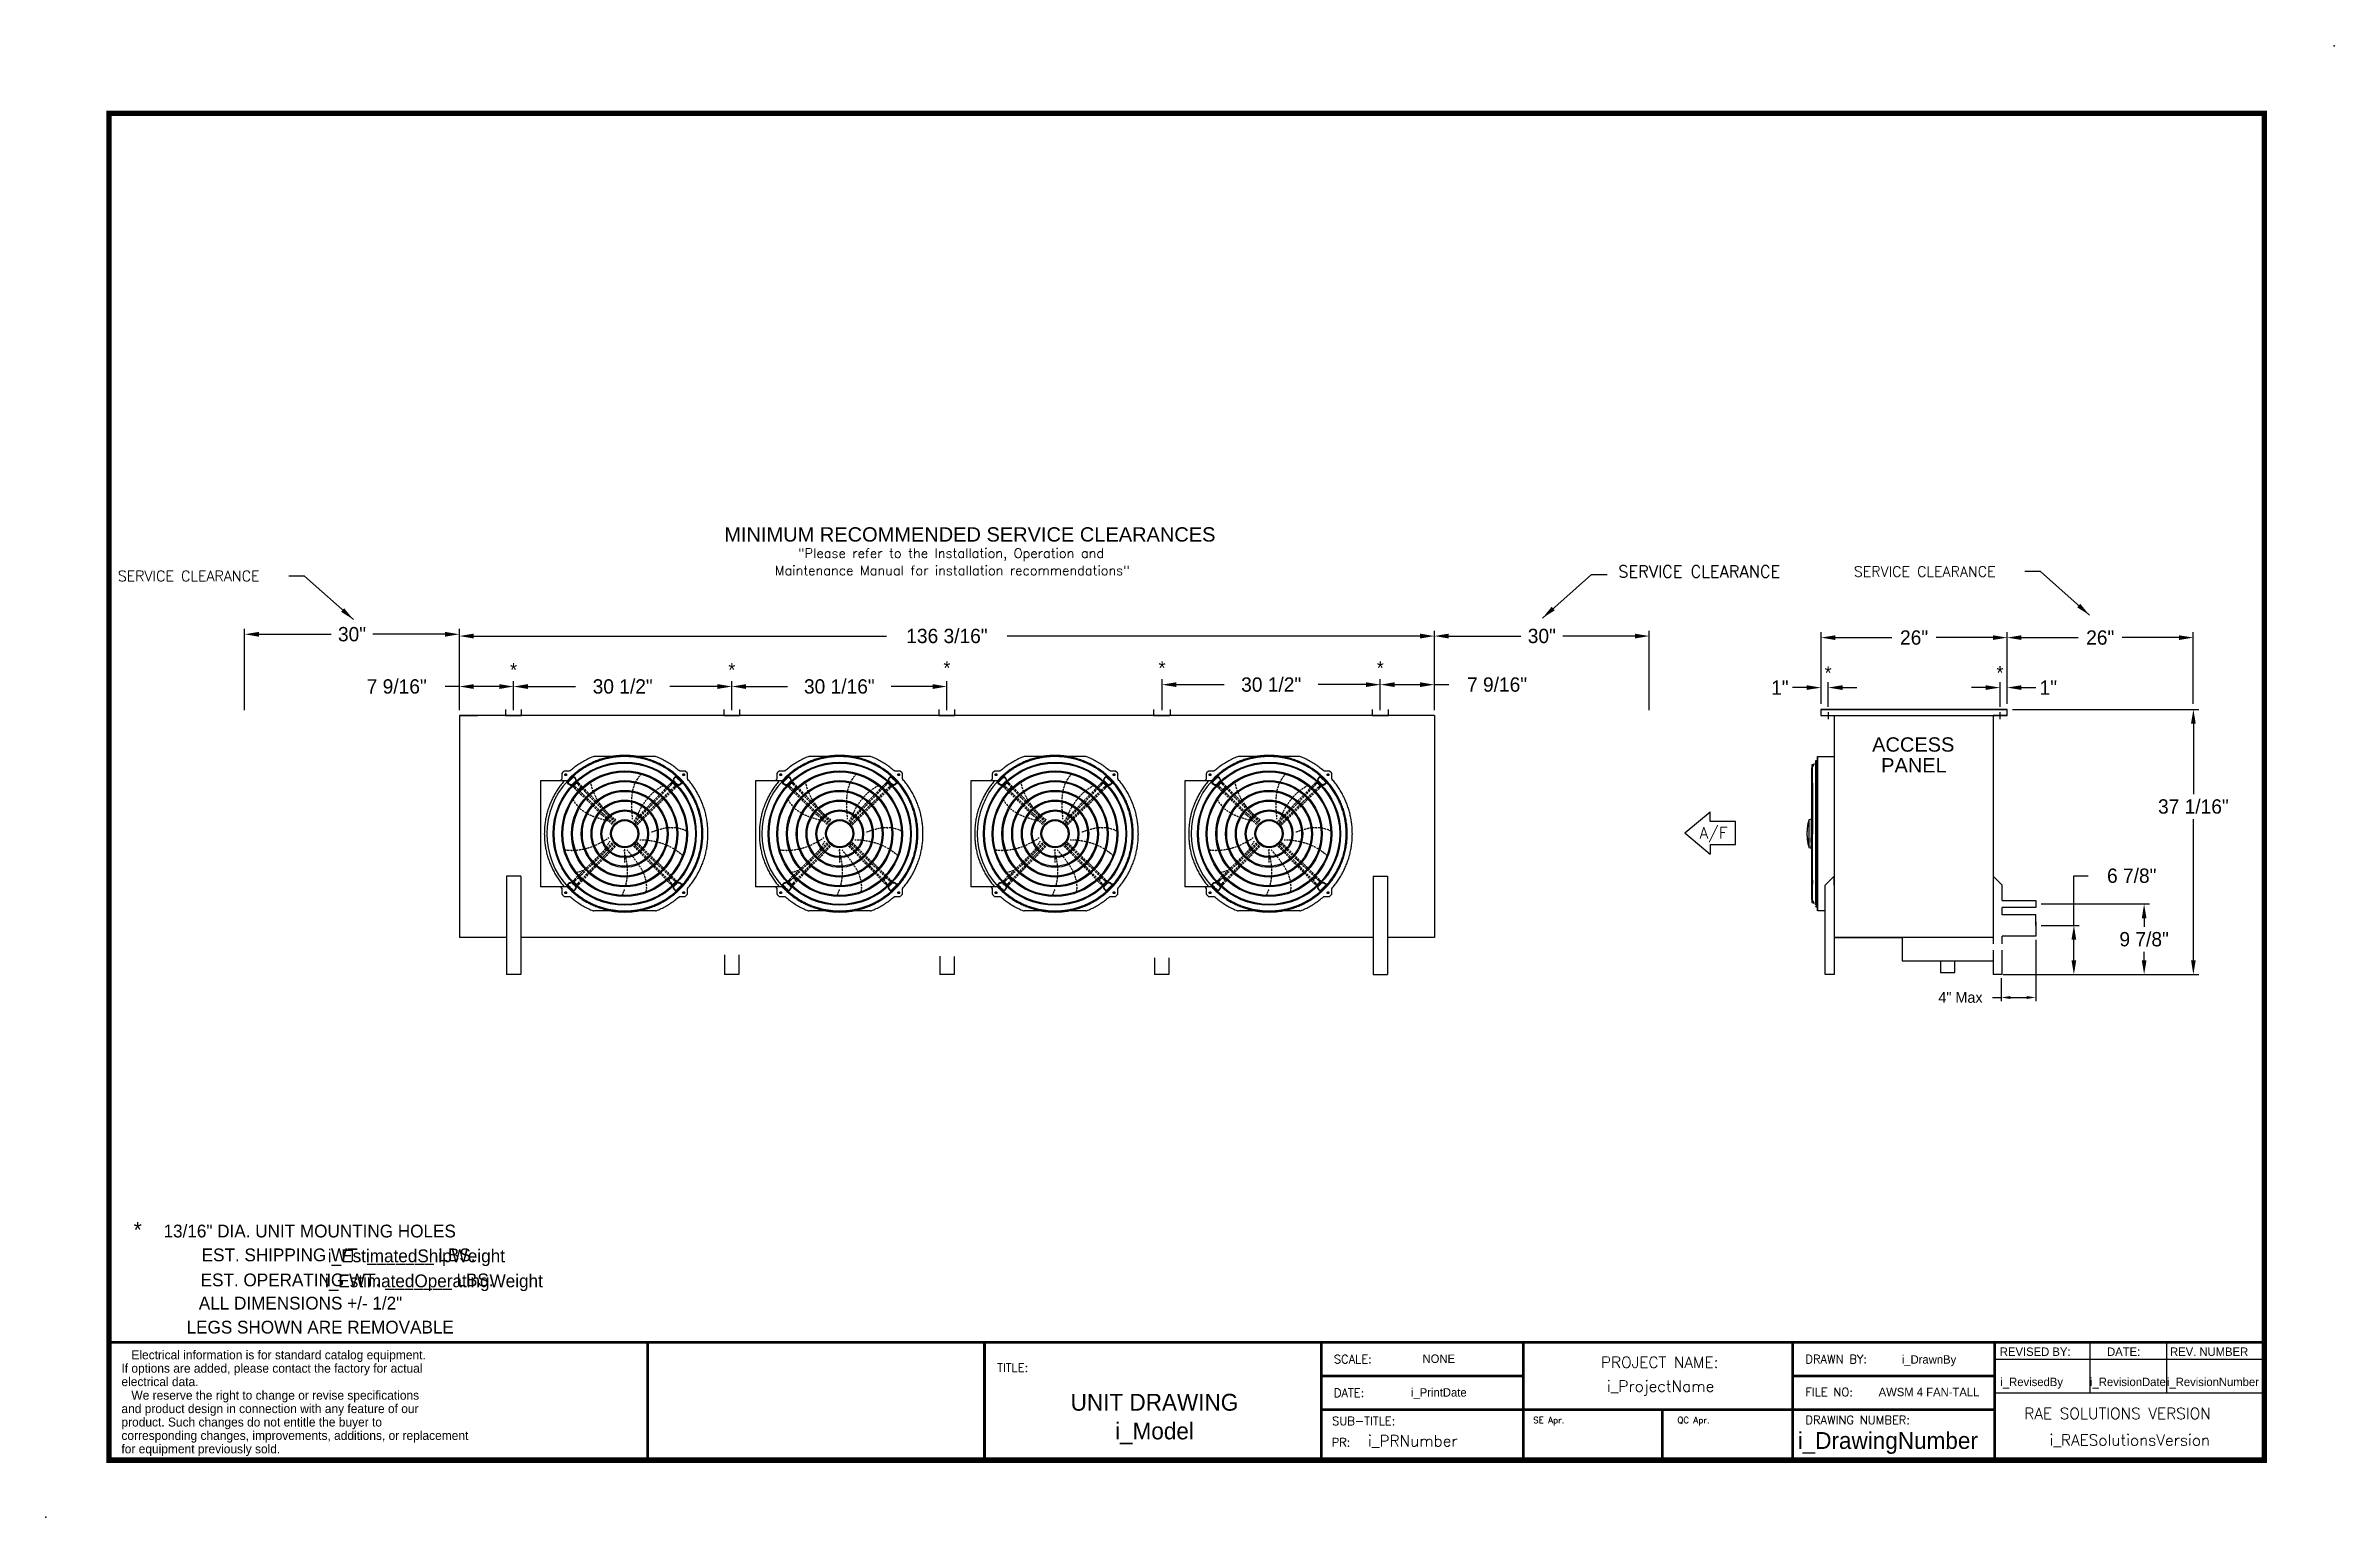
# Model space of a CAD drawing. Extents: x -24 to 296, y -58 to 147.
import ezdxf
from ezdxf.enums import TextEntityAlignment as Align

# ---------------------------------------------------------------- set-up
doc = ezdxf.new("R2010")
doc.units = 0
doc.header["$MEASUREMENT"] = 0
doc.layers.get('0').update_dxf_attribs({"linetype": 'CONTINUOUS'})
doc.layers.get('Defpoints').update_dxf_attribs({"linetype": 'CONTINUOUS'})
doc.layers.add('0 Unit', color=7, linetype='CONTINUOUS')
doc.styles.add('dimentions', font='arial.ttf')
doc.styles.add('SIMPLEX', font='SIMPLEX')
doc.dimstyles.get("Standard").update_dxf_attribs({"dimtxt": 2, "dimasz": 2, "dimexe": 0.75, "dimexo": 0.75, "dimgap": 0.75, "dimtad": 0, "dimtih": 1, "dimtoh": 1, "dimdec": 4, "dimzin": 0, "dimdsep": 46, "dimlunit": 5, "dimtxsty": 'STANDARD', "dimcen": 0.09, "dimadec": 0, "dimazin": 0, "dimtfac": 1, "dimtdec": 4, "dimtofl": 0, "dimtmove": 0, "dimatfit": 3, "dimfxl": 1, "dimfrac": 2, "dimtolj": 1, "dimtzin": 0, "dimarcsym": 0})

msp = doc.modelspace()

# ---------------------------------------------------------------- texts
at = {"lineweight": 30}
for s, height, style, p in [('MINIMUM RECOMMENDED SERVICE CLEARANCES', 1.99998, 'dimentions', (70.86218, 77.89809)), ('ACCESS', 2, 'dimentions', (231.18919, 48.55014)), ('PANEL', 2, 'dimentions', (232.45402, 45.64346)), ('A/F', 1.577, 'SIMPLEX', (207.08553, 36.42615)), ('SE Apr.', 0.881972, 'SIMPLEX', (183.84903, -45.27294)), ('QC Apr.', 0.881972, 'SIMPLEX', (203.99263, -45.27294))]:
    msp.add_text(s, height=height, dxfattribs=dict(at, style=style)).set_placement(p)
at = {"style": 'SIMPLEX'}
for s, height, p in [('"Please refer to the Installation, Operation and', 1.3279867, (102.54367, 75.61055)), ('Maintenance Manual for installation recommendations"', 1.3279867, (102.70207, 73.20348)), ('PROJECT NAME:', 1.5616782, (201.51898, -37.53133)), ('i_ProjectName', 1.5616782, (201.63773, -40.87397)), ('i_RAESolutionsVersion', 1.5616782, (267.17549, -48.39279))]:
    msp.add_text(s, height=height, dxfattribs=at).set_placement(p, align=Align.CENTER)
for s, height, p in [('*', 1.87063, (225.04823, 58.61459)), ('*', 1.87063, (249.04823, 58.62943)), ('*', 2.19981, (-11.06738, -19.34164)), ('EST. SHIPPING WT. _______ LBS.', 1.787463, (16.99345, -22.64035)), ('i_EstimatedShipWeight', 1.7895144, (27.85774, -22.77696)), ('EST. OPERATING WT. _______ LBS.', 1.787463, (18.18035, -26.13675)), ('i_EstimatedOperatingWeight', 1.787463, (30.30355, -26.27336)), ('ALL DIMENSIONS +/- 1/2"', 1.787463, (11.67176, -29.38069)), ('LEGS SHOWN ARE REMOVABLE', 1.787463, (14.42265, -32.7357)), ('NONE', 1.175963, (170.66411, -36.84213)), ('i_DrawnBy', 1.175963, (239.13437, -36.943)), ('UNIT DRAWING', 2.351925, (130.94729, -43.51008)), ('i_PrintDate', 1.1759625, (170.66411, -41.54598)), ('AWSM 4 FAN-TALL', 1.1759625, (239.13437, -41.49281)), ('i_RevisedBy', 1.1759625, (253.47456, -40.07678)), ('i_RevisionDate', 1.1759625, (266.91848, -40.07678)), ('i_RevisionNumber', 1.1759625, (278.79395, -40.07678)), ('i_Model', 2.351925, (130.94729, -47.51859)), ('i_DrawingNumber', 2.351925, (233.37523, -48.85419))]:
    msp.add_text(s, height=height).set_placement(p, align=Align.CENTER)
for s, height, p in [('13/16" DIA. UNIT MOUNTING HOLES', 1.787463, (-7.46043, -19.31068)), ('REVISED BY:', 1.1759625, (249.02715, -35.86014)), ('DATE:', 1.175963, (264.00221, -35.86014)), ('REV. NUMBER', 1.1759625, (272.79623, -35.86014))]:
    msp.add_text(s, height=height).set_placement(p)
at = {"lineweight": 25}
for s, p in [('   Electrical information is for standard catalog equipment.', (-13.34355, -36.33404)), ('If options are added, please contact the factory for actual', (-13.34355, -38.20719)), ('electrical data.', (-13.34355, -40.08033)), ('   We reserve the right to change or revise specifications', (-13.34355, -41.9771)), ('and product design in connection with any feature of our', (-13.34355, -43.85024)), ('product. Such changes do not entitle the buyer to', (-13.34355, -45.72339)), ('corresponding changes, improvements, additions, or replacement ', (-13.34355, -47.59653)), ('for equipment previously sold.', (-13.34355, -49.46967))]:
    msp.add_text(s, height=1.2487631, dxfattribs=at).set_placement(p)
at = {"style": 'SIMPLEX'}
for s, height, p in [('TITLE:', 1.175963, (108.96972, -38.08022)), ('SCALE:', 1.175963, (156.00822, -36.90426)), ('DRAWN BY:', 1.175963, (221.86212, -36.90426)), ('DATE:', 1.175963, (156.00822, -41.60811)), ('FILE NO:', 1.175963, (221.86212, -41.49442)), ('SUB-TITLE:', 1.175963, (155.7534, -45.53597)), ('DRAWING NUMBER:', 1.1759625, (221.86212, -45.39317)), ('RAE SOLUTIONS VERSION', 1.5616782, (252.44408, -44.68209)), ('i_PRNumber', 1.561678, (160.77422, -48.50983))]:
    msp.add_text(s, height=height, dxfattribs=at).set_placement(p)
msp.add_text('PR:', height=1.175963, dxfattribs=at).set_placement((158.31194, -48.50983), align=Align.RIGHT)
at = {"insert": (228.63635, 74.4354), "char_height": 1.4525, "width": 34.6701003, "attachment_point": 1, "style": 'SIMPLEX'}
msp.add_mtext('SERVICE CLEARANCE', dxfattribs=at)
at = {"linetype": 'Continuous', "insert": (243.52958, 14.20791), "char_height": 1.5, "attachment_point": 5}
msp.add_mtext('4" Max', dxfattribs=at)
at = {"layer": '0 Unit'}
for p in [(41.4285, 59.0474), (71.91287, 59.0474), (101.95975, 59.30908), (132.00662, 59.30908), (162.491, 59.30097)]:
    msp.add_text('*', height=1.87063, dxfattribs=at).set_placement(p, align=Align.CENTER)
at = {"layer": '0 Unit', "width": 34.6701003, "attachment_point": 1, "style": 'SIMPLEX'}
for insert, char_height in [((-13.85422, 73.81023), 1.4525), ((195.72654, 74.54072), 1.66)]:
    msp.add_mtext('SERVICE CLEARANCE', dxfattribs=dict(at, insert=insert, char_height=char_height))

# ---------------------------------------------------------------- blocks, each defined once
blk = doc.blocks.new('*D15')
at = {"color": 0, "lineweight": -2}
for p, q in [((224.05, 55.21), (224.05, 65.23)), ((226.05, 64.48), (233.96, 64.48)), ((248.05, 64.48), (240.13, 64.48)), ((250.05, 55.21), (250.05, 65.23))]:
    blk.add_line(p, q, dxfattribs=at)
at = {"color": 0}
for points in [[(226.05, 64.81), (226.05, 64.15), (224.05, 64.48)], [(248.05, 64.81), (248.05, 64.15), (250.05, 64.48)]]:
    blk.add_solid(points, dxfattribs=at)
at = {"layer": 'Defpoints', "color": 0}
for p in [(250.05, 64.48), (224.05, 54.46), (250.05, 54.46)]:
    blk.add_point(p, dxfattribs=at)
at = {"color": 0, "insert": (237.05, 64.48), "char_height": 2, "attachment_point": 5}
blk.add_mtext('\\A1;26"', dxfattribs=at)
blk = doc.blocks.new('*D16')
at = {"color": 0, "lineweight": -2}
for p, q in [((224.05, 55.21), (224.05, 58.25)), ((225.05, 54.83), (225.05, 58.25)), ((222.05, 57.5), (220.05, 57.5)), ((227.05, 57.5), (229.05, 57.5))]:
    blk.add_line(p, q, dxfattribs=at)
at = {"color": 0}
for points in [[(222.05, 57.83), (222.05, 57.17), (224.05, 57.5)], [(227.05, 57.83), (227.05, 57.17), (225.05, 57.5)]]:
    blk.add_solid(points, dxfattribs=at)
at = {"layer": 'Defpoints', "color": 0}
for p in [(224.05, 57.5), (224.05, 54.46), (225.05, 54.08)]:
    blk.add_point(p, dxfattribs=at)
at = {"color": 0, "insert": (218.3, 57.5), "char_height": 2, "attachment_point": 5}
blk.add_mtext('\\A1;1"', dxfattribs=at)
blk = doc.blocks.new('*D17')
at = {"color": 0, "lineweight": -2}
for p, q in [((249.05, 54.83), (249.05, 58.25)), ((250.05, 55.21), (250.05, 58.25)), ((247.05, 57.5), (245.05, 57.5)), ((252.05, 57.5), (254.05, 57.5))]:
    blk.add_line(p, q, dxfattribs=at)
at = {"color": 0}
for points in [[(247.05, 57.83), (247.05, 57.17), (249.05, 57.5)], [(252.05, 57.83), (252.05, 57.17), (250.05, 57.5)]]:
    blk.add_solid(points, dxfattribs=at)
at = {"layer": 'Defpoints', "color": 0}
for p in [(250.05, 57.5), (250.05, 54.46), (249.05, 54.08)]:
    blk.add_point(p, dxfattribs=at)
at = {"color": 0, "insert": (255.8, 57.5), "char_height": 2, "attachment_point": 5}
blk.add_mtext('\\A1;1"', dxfattribs=at)
blk = doc.blocks.new('*D18')
at = {"color": 0, "lineweight": -2}
for p, q in [((250.05, 55.21), (250.05, 65.23)), ((252.05, 64.48), (259.96, 64.48)), ((274.05, 64.48), (266.13, 64.48)), ((276.05, 55.21), (276.05, 65.23))]:
    blk.add_line(p, q, dxfattribs=at)
at = {"color": 0}
for points in [[(252.05, 64.81), (252.05, 64.15), (250.05, 64.48)], [(274.05, 64.81), (274.05, 64.15), (276.05, 64.48)]]:
    blk.add_solid(points, dxfattribs=at)
at = {"layer": 'Defpoints', "color": 0}
for p in [(276.05, 64.48), (250.05, 54.46), (276.05, 54.46)]:
    blk.add_point(p, dxfattribs=at)
at = {"color": 0, "insert": (263.05, 64.48), "char_height": 2, "attachment_point": 5}
blk.add_mtext('\\A1;26"', dxfattribs=at)
blk = doc.blocks.new('*D19')
at = {"layer": '0 Unit', "color": 0, "lineweight": -2}
for p, q in [((33.86, 54.33), (33.86, 65.45)), ((35.86, 64.7), (93.54, 64.7)), ((168.05, 64.7), (110.37, 64.7)), ((170.05, 54.33), (170.05, 65.45))]:
    blk.add_line(p, q, dxfattribs=at)
at = {"layer": '0 Unit', "color": 0}
for points in [[(35.86, 65.03), (35.86, 64.36), (33.86, 64.7)], [(168.05, 65.03), (168.05, 64.36), (170.05, 64.7)]]:
    blk.add_solid(points, dxfattribs=at)
at = {"layer": 'Defpoints', "color": 0}
for p in [(170.05, 64.7), (33.86, 53.58), (170.05, 53.58)]:
    blk.add_point(p, dxfattribs=at)
at = {"layer": '0 Unit', "color": 0, "insert": (101.96, 64.7), "char_height": 2, "attachment_point": 5}
blk.add_mtext('\\A1;136 3/16"', dxfattribs=at)
blk = doc.blocks.new('*D20')
at = {"layer": '0 Unit', "color": 0, "lineweight": -2}
for p, q in [((33.86, 57.65), (31.86, 57.65)), ((33.86, 54.33), (33.86, 58.4)), ((39.43, 57.65), (35.86, 57.65)), ((41.43, 54.33), (41.43, 58.4))]:
    blk.add_line(p, q, dxfattribs=at)
at = {"layer": '0 Unit', "color": 0}
for points in [[(35.86, 57.98), (35.86, 57.31), (33.86, 57.65)], [(39.43, 57.98), (39.43, 57.31), (41.43, 57.65)]]:
    blk.add_solid(points, dxfattribs=at)
at = {"layer": 'Defpoints', "color": 0}
for p in [(33.86, 57.65), (33.86, 53.58), (41.43, 53.58)]:
    blk.add_point(p, dxfattribs=at)
at = {"layer": '0 Unit', "color": 0, "insert": (25.11, 57.65), "char_height": 2, "attachment_point": 5}
blk.add_mtext('\\A1;7 9/16"', dxfattribs=at)
blk = doc.blocks.new('*D21')
at = {"layer": '0 Unit', "color": 0, "lineweight": -2}
for p, q in [((162.49, 54.33), (162.49, 58.66)), ((164.49, 57.91), (168.05, 57.91)), ((170.05, 54.33), (170.05, 58.66)), ((170.05, 57.91), (172.05, 57.91))]:
    blk.add_line(p, q, dxfattribs=at)
at = {"layer": '0 Unit', "color": 0}
for points in [[(164.49, 58.24), (164.49, 57.58), (162.49, 57.91)], [(168.05, 58.24), (168.05, 57.58), (170.05, 57.91)]]:
    blk.add_solid(points, dxfattribs=at)
at = {"layer": 'Defpoints', "color": 0}
for p in [(170.05, 57.91), (162.49, 53.58), (170.05, 53.58)]:
    blk.add_point(p, dxfattribs=at)
at = {"layer": '0 Unit', "color": 0, "insert": (178.8, 57.91), "char_height": 2, "attachment_point": 5}
blk.add_mtext('\\A1;7 9/16"', dxfattribs=at)
blk = doc.blocks.new('*D22')
at = {"layer": '0 Unit', "color": 0, "lineweight": -2}
for p, q in [((3.86, 54.33), (3.86, 65.7)), ((5.86, 64.95), (15.95, 64.95)), ((31.86, 64.95), (21.78, 64.95)), ((33.86, 54.33), (33.86, 65.7))]:
    blk.add_line(p, q, dxfattribs=at)
at = {"layer": '0 Unit', "color": 0}
for points in [[(5.86, 65.28), (5.86, 64.61), (3.86, 64.95)], [(31.86, 65.28), (31.86, 64.61), (33.86, 64.95)]]:
    blk.add_solid(points, dxfattribs=at)
at = {"layer": 'Defpoints', "color": 0}
for p in [(33.86, 64.95), (3.86, 53.58), (33.86, 53.58)]:
    blk.add_point(p, dxfattribs=at)
at = {"layer": '0 Unit', "color": 0, "insert": (18.86, 64.95), "char_height": 2, "attachment_point": 5}
blk.add_mtext('\\A1;30"', dxfattribs=at)
blk = doc.blocks.new('*D23')
at = {"layer": '0 Unit', "color": 0, "lineweight": -2}
for p, q in [((170.05, 54.33), (170.05, 65.45)), ((172.05, 64.7), (182.13, 64.7)), ((198.05, 64.7), (187.97, 64.7)), ((200.05, 54.33), (200.05, 65.45))]:
    blk.add_line(p, q, dxfattribs=at)
at = {"layer": '0 Unit', "color": 0}
for points in [[(172.05, 65.03), (172.05, 64.36), (170.05, 64.7)], [(198.05, 65.03), (198.05, 64.36), (200.05, 64.7)]]:
    blk.add_solid(points, dxfattribs=at)
at = {"layer": 'Defpoints', "color": 0}
for p in [(200.05, 64.7), (170.05, 53.58), (200.05, 53.58)]:
    blk.add_point(p, dxfattribs=at)
at = {"layer": '0 Unit', "color": 0, "insert": (185.05, 64.7), "char_height": 2, "attachment_point": 5}
blk.add_mtext('\\A1;30"', dxfattribs=at)
blk = doc.blocks.new('*D24')
at = {"layer": '0 Unit', "color": 0, "lineweight": -2}
for p, q in [((41.43, 54.33), (41.43, 58.4)), ((43.43, 57.65), (50.08, 57.65)), ((69.91, 57.65), (63.25, 57.65)), ((71.91, 54.33), (71.91, 58.4))]:
    blk.add_line(p, q, dxfattribs=at)
at = {"layer": '0 Unit', "color": 0}
for points in [[(43.43, 57.98), (43.43, 57.31), (41.43, 57.65)], [(69.91, 57.98), (69.91, 57.31), (71.91, 57.65)]]:
    blk.add_solid(points, dxfattribs=at)
at = {"layer": 'Defpoints', "color": 0}
for p in [(71.91, 57.65), (41.43, 53.58), (71.91, 53.58)]:
    blk.add_point(p, dxfattribs=at)
at = {"layer": '0 Unit', "color": 0, "insert": (56.67, 57.65), "char_height": 2, "attachment_point": 5}
blk.add_mtext('\\A1;30 1/2"', dxfattribs=at)
blk = doc.blocks.new('*D25')
at = {"layer": '0 Unit', "color": 0, "lineweight": -2}
for p, q in [((71.91, 54.33), (71.91, 58.4)), ((73.91, 57.65), (79.68, 57.65)), ((99.96, 57.65), (94.18, 57.65)), ((101.96, 54.33), (101.96, 58.4))]:
    blk.add_line(p, q, dxfattribs=at)
at = {"layer": '0 Unit', "color": 0}
for points in [[(73.91, 57.98), (73.91, 57.31), (71.91, 57.65)], [(99.96, 57.98), (99.96, 57.31), (101.96, 57.65)]]:
    blk.add_solid(points, dxfattribs=at)
at = {"layer": 'Defpoints', "color": 0}
for p in [(101.96, 57.65), (71.91, 53.58), (101.96, 53.58)]:
    blk.add_point(p, dxfattribs=at)
at = {"layer": '0 Unit', "color": 0, "insert": (86.93, 57.65), "char_height": 2, "attachment_point": 5}
blk.add_mtext('\\A1;30 1/16"', dxfattribs=at)
blk = doc.blocks.new('*D26')
at = {"layer": '0 Unit', "color": 0, "lineweight": -2}
for p, q in [((132, 54.33), (132, 58.66)), ((134, 57.91), (140.66, 57.91)), ((160.49, 57.91), (153.83, 57.91)), ((162.49, 54.33), (162.49, 58.66))]:
    blk.add_line(p, q, dxfattribs=at)
at = {"layer": '0 Unit', "color": 0}
for points in [[(134, 58.24), (134, 57.58), (132, 57.91)], [(160.49, 58.24), (160.49, 57.58), (162.49, 57.91)]]:
    blk.add_solid(points, dxfattribs=at)
at = {"layer": 'Defpoints', "color": 0}
for p in [(132, 57.91), (132, 53.58), (162.49, 53.58)]:
    blk.add_point(p, dxfattribs=at)
at = {"layer": '0 Unit', "color": 0, "insert": (147.25, 57.91), "char_height": 2, "attachment_point": 5}
blk.add_mtext('\\A1;30 1/2"', dxfattribs=at)
blk = doc.blocks.new('*D29')
at = {"color": 0, "lineweight": -2}
for p, q in [((250.8, 54.46), (276.81, 54.46)), ((276.06, 52.46), (276.06, 42.63)), ((276.06, 19.41), (276.06, 39.13)), ((249.48, 17.41), (276.81, 17.41))]:
    blk.add_line(p, q, dxfattribs=at)
at = {"color": 0}
for points in [[(275.73, 52.46), (276.39, 52.46), (276.06, 54.46)], [(275.73, 19.41), (276.39, 19.41), (276.06, 17.41)]]:
    blk.add_solid(points, dxfattribs=at)
at = {"layer": 'Defpoints', "color": 0}
for p in [(250.05, 54.46), (248.73, 17.41), (276.06, 17.41)]:
    blk.add_point(p, dxfattribs=at)
at = {"color": 0, "insert": (276.06, 40.88), "char_height": 2, "attachment_point": 5}
blk.add_mtext('\\A1;37 1/16"', dxfattribs=at)
blk = doc.blocks.new('*D30')
at = {"color": 0, "linetype": 'Continuous', "lineweight": -2}
for p, q in [((254.8, 27.27), (269.93, 27.27)), ((269.18, 25.27), (269.18, 24.09)), ((269.18, 19.41), (269.18, 20.59)), ((250.11, 17.41), (269.93, 17.41))]:
    blk.add_line(p, q, dxfattribs=at)
at = {"color": 0, "linetype": 'Continuous'}
for points in [[(268.85, 25.27), (269.51, 25.27), (269.18, 27.27)], [(268.85, 19.41), (269.51, 19.41), (269.18, 17.41)]]:
    blk.add_solid(points, dxfattribs=at)
at = {"layer": 'Defpoints', "color": 0, "linetype": 'Continuous'}
for p in [(254.05, 27.27), (269.18, 27.27), (249.36, 17.41)]:
    blk.add_point(p, dxfattribs=at)
at = {"color": 0, "linetype": 'Continuous', "insert": (269.18, 22.34), "char_height": 2, "attachment_point": 5}
blk.add_mtext('\\A1;9 7/8"', dxfattribs=at)
blk = doc.blocks.new('*D32')
at = {"color": 0, "lineweight": -2}
for p, q in [((259.37, 24.27), (259.37, 31.21)), ((259.37, 31.21), (261.37, 31.21)), ((254.8, 24.27), (260.12, 24.27)), ((259.37, 19.41), (259.37, 22.27)), ((254.8, 17.41), (260.12, 17.41))]:
    blk.add_line(p, q, dxfattribs=at)
at = {"color": 0}
for points in [[(259.03, 22.27), (259.7, 22.27), (259.37, 24.27)], [(259.03, 19.41), (259.7, 19.41), (259.37, 17.41)]]:
    blk.add_solid(points, dxfattribs=at)
at = {"layer": 'Defpoints', "color": 0}
for p in [(254.05, 24.27), (254.05, 17.41), (259.37, 17.41)]:
    blk.add_point(p, dxfattribs=at)
at = {"color": 0, "insert": (267.45, 31.21), "char_height": 2, "attachment_point": 5}
blk.add_mtext('\\A1;6 7/8"', dxfattribs=at)

# ---------------------------------------------------------------- dimensions: what is measured, and where the dimension line sits
for base, p1, p2, picture, middle in [((250.04557, 64.47835), (224.04557, 54.45975), (250.04557, 54.45975), '*D15', (237.04557, 64.47835)), ((276.04557, 64.47835), (250.04557, 54.45975), (276.04557, 54.45975), '*D18', (263.04557, 64.47835)), ((224.04557, 57.49933), (225.04557, 54.08475), (224.04557, 54.45975), '*D16', (218.29557, 57.49933)), ((250.04557, 57.49933), (249.04557, 54.08475), (250.04557, 54.45975), '*D17', (255.79557, 57.49933))]:
    dim = msp.add_linear_dim(base=base, p1=p1, p2=p2, dimstyle='Standard', override={"dimpost": '"'})
    dim.commit()
    dim.dimension.update_dxf_attribs({"geometry": picture, "text_midpoint": middle})
for base, p1, p2, picture, middle in [((276.0591, 17.40775), (250.04557, 54.45975), (248.73307, 17.40775), '*D29', (276.0591, 40.88231)), ((259.36773, 17.40775), (254.04557, 24.27225), (254.04557, 17.40775), '*D32', (267.45106, 31.20649))]:
    dim = msp.add_linear_dim(base=base, p1=p1, p2=p2, angle=90, dimstyle='Standard', override={"dimpost": '"'})
    dim.commit()
    dim.dimension.update_dxf_attribs({"geometry": picture, "text_midpoint": middle, "dimtype": 160})
at = {"linetype": 'Continuous'}
dim = msp.add_linear_dim(base=(269.17887, 27.27225), p1=(249.35807, 17.40775), p2=(254.04557, 27.27225), angle=90, dimstyle='Standard', override={"dimpost": '"'}, dxfattribs=at)
dim.commit()
dim.dimension.update_dxf_attribs({"geometry": '*D30', "text_midpoint": (269.17887, 22.34), "dimtype": 160})
at = {"layer": '0 Unit'}
for base, p1, p2, picture, middle in [((170.05084, 64.69804), (33.86334, 53.58475), (170.05084, 53.58475), '*D19', (101.95709, 64.69804)), ((33.86334, 64.94804), (3.86334, 53.58475), (33.86334, 53.58475), '*D22', (18.86334, 64.94804)), ((200.05084, 64.69804), (170.05084, 53.58475), (200.05084, 53.58475), '*D23', (185.05084, 64.69804)), ((132.00396, 57.90933), (162.48834, 53.58475), (132.00396, 53.58475), '*D26', (147.24615, 57.90933)), ((170.05084, 57.90933), (162.48834, 53.58475), (170.05084, 53.58475), '*D21', (178.80084, 57.90933)), ((33.86334, 57.64764), (41.42584, 53.58475), (33.86334, 53.58475), '*D20', (25.11334, 57.64764)), ((71.91021, 57.64764), (41.42584, 53.58475), (71.91021, 53.58475), '*D24', (56.66803, 57.64764)), ((101.95709, 57.64764), (71.91021, 53.58475), (101.95709, 53.58475), '*D25', (86.93365, 57.64764))]:
    dim = msp.add_linear_dim(base=base, p1=p1, p2=p2, dimstyle='Standard', override={"dimpost": '"'}, dxfattribs=at)
    dim.commit()
    dim.dimension.update_dxf_attribs({"geometry": picture, "text_midpoint": middle})

# ---------------------------------------------------------------- linework, layer by layer
at = {"lineweight": 30}
for p, q in [((224.04557, 54.45975), (227.29557, 54.45975)), ((224.04557, 54.45975), (250.04557, 54.45975)), ((224.04557, 54.45975), (224.04557, 53.58475)), ((250.04557, 54.45975), (224.04557, 54.45975)), ((250.04557, 53.58475), (250.04557, 54.45975)), ((224.04557, 53.58475), (250.04557, 53.58475)), ((205.03289, 37.18879), (208.57407, 40.13966)), ((208.57407, 38.81177), (208.57407, 40.13966)), ((212.11526, 38.81177), (208.57407, 38.81177)), ((212.11526, 35.56581), (212.11526, 38.81177)), ((205.03289, 37.18879), (208.57407, 34.23792)), ((208.57407, 35.56581), (208.57407, 34.23792)), ((208.57407, 35.56581), (212.11526, 35.56581))]:
    msp.add_line(p, q, dxfattribs=at)
for p, q in [((224.04557, 53.58475), (225.04557, 53.58475)), ((225.04557, 54.08475), (225.04557, 53.08475)), ((225.88932, 53.58475), (225.88932, 22.58475)), ((225.88932, 53.58475), (225.88932, 17.40775)), ((225.88932, 52.35532), (225.88932, 23.81417)), ((250.04557, 53.58475), (248.10807, 53.58475)), ((248.10807, 53.58475), (248.10807, 22.58475)), ((248.10807, 53.58475), (248.10807, 21.70975)), ((249.04557, 54.08475), (249.04557, 53.08475)), ((225.88932, 50.14725), (225.88932, 26.02225)), ((225.88932, 48.35532), (225.88932, 25.81417)), ((223.53494, 47.86165), (225.98307, 47.86165)), ((222.88188, 44.13724), (222.88188, 37.04633)), ((222.88188, 30.61197), (222.88188, 30.03316)), ((225.88932, 31.15775), (224.63932, 29.90775)), ((224.63932, 17.40775), (224.63932, 29.90775)), ((225.88932, 29.90775), (225.88932, 31.15775)), ((248.10807, 31.15775), (249.35807, 29.90775)), ((249.35807, 27.77225), (249.35807, 29.90775)), ((249.35807, 27.77225), (254.04557, 27.77225)), ((249.35807, 25.77225), (249.35807, 26.77225)), ((254.04557, 26.77225), (249.35807, 26.77225)), ((249.35807, 25.77225), (249.35807, 26.77225)), ((254.04557, 25.77225), (249.35807, 25.77225)), ((254.04557, 27.77225), (254.04557, 26.77225)), ((254.04557, 24.27225), (254.04557, 25.77225)), ((248.10807, 22.58475), (225.88932, 22.58475)), ((225.88932, 22.58475), (235.38932, 22.58475)), ((235.38932, 22.58475), (235.38932, 19.95975)), ((248.10807, 22.58475), (248.10807, 21.70975)), ((254.04557, 22.77225), (249.35807, 22.77225)), ((249.35807, 21.70975), (249.35807, 22.77225)), ((254.04557, 24.77225), (254.04557, 23.77225)), ((254.04557, 24.27225), (254.04557, 22.77225)), ((235.38932, 19.95975), (235.38932, 19.33475)), ((235.38932, 19.33475), (248.10807, 19.33475)), ((240.74163, 19.33475), (240.74163, 17.69562)), ((240.74163, 19.33475), (242.75575, 19.33475)), ((242.75575, 17.69562), (242.75575, 19.33475)), ((248.10807, 20.83475), (248.10807, 17.40775)), ((248.10807, 20.83475), (248.10807, 20.02225)), ((249.35807, 17.40775), (249.35807, 20.83475)), ((225.88932, 17.40775), (224.63932, 17.40775)), ((240.74163, 17.69562), (242.75575, 17.69562)), ((249.35807, 17.40775), (248.10807, 17.40775)), ((60.16727, -50.42783), (60.16727, -33.96435)), ((107.20577, -50.42783), (107.20577, -33.96435)), ((154.24427, -33.96435), (248.32127, -33.96435)), ((154.24427, -50.42783), (154.24427, -33.96435)), ((182.46737, -33.96435), (182.46737, -50.42783)), ((220.09817, -33.96435), (220.09817, -43.37205)), ((248.32127, -33.96435), (248.32127, -50.42783)), ((248.32127, -33.96435), (285.95207, -33.96435)), ((248.32127, -33.96435), (248.32127, -36.31628)), ((261.59899, -33.96435), (261.59899, -41.02013)), ((272.29215, -33.96435), (272.29215, -41.02013)), ((248.32127, -36.31628), (285.95207, -36.31628)), ((182.46737, -38.6682), (154.24427, -38.6682)), ((220.09817, -38.6682), (248.32127, -38.6682)), ((220.09817, -43.37205), (220.09817, -38.6682)), ((248.32127, -41.02013), (285.95207, -41.02013)), ((248.32127, -43.37205), (154.24427, -43.37205)), ((201.87076, -43.37205), (201.87076, -50.42783)), ((220.09817, -43.37205), (220.09817, -50.42783))]:
    msp.add_line(p, q)
at = {"color": 7, "linetype": 'Continuous', "lineweight": 25}
for p, q in [((48.18899, 45.47581), (48.18899, 44.82619)), ((48.18899, 45.47581), (48.18977, 45.47581)), ((48.18899, 44.82619), (48.18977, 44.82619)), ((48.18977, 45.47581), (48.18977, 44.82619)), ((48.44845, 45.80049), (48.2351, 45.58715)), ((48.23588, 45.58715), (48.2351, 45.58715)), ((48.44923, 45.80049), (48.23588, 45.58715)), ((48.44845, 45.80049), (48.44923, 45.80049)), ((49.21018, 45.84661), (48.56056, 45.84661)), ((49.36343, 45.90375), (49.36421, 45.90375)), ((49.73869, 45.04321), (49.73869, 45.03174)), ((49.86238, 44.99156), (49.94399, 44.90986)), ((49.89912, 45.02597), (49.89902, 45.03709)), ((49.89902, 45.03709), (50.01061, 44.9255)), ((49.99929, 44.92572), (49.89912, 45.02597)), ((49.94399, 44.90986), (49.96408, 44.88978)), ((50.01061, 44.9255), (49.99929, 44.92572)), ((52.65611, 47.87206), (52.53662, 47.84851)), ((52.53662, 47.84851), (52.5374, 47.84851)), ((52.65689, 47.87206), (52.5374, 47.84851)), ((52.65689, 47.87206), (52.65611, 47.87206)), ((55.2136, 47.87206), (52.65689, 47.87206)), ((55.44911, 47.87205), (55.2136, 47.87206)), ((58.68978, 47.87206), (58.46295, 47.87206)), ((61.24651, 47.87206), (58.68978, 47.87206)), ((59.28182, 45.4356), (59.12403, 45.26202)), ((61.366, 47.84851), (61.24651, 47.87206)), ((63.90183, 44.9255), (64.01342, 45.03709)), ((63.91419, 44.92572), (63.90183, 44.9255)), ((64.01436, 45.02597), (63.91419, 44.92572)), ((63.94965, 44.88978), (63.96975, 44.90986)), ((63.96975, 44.90986), (64.05135, 44.99156)), ((64.01342, 45.03709), (64.01436, 45.02597)), ((64.17375, 45.04321), (64.17481, 45.03174)), ((65.34283, 45.84661), (64.69322, 45.84661)), ((65.66751, 45.58715), (65.45417, 45.80049)), ((65.71363, 44.82619), (65.71363, 45.47581)), ((78.22024, 45.47581), (78.22024, 44.82619)), ((78.22024, 45.47581), (78.22102, 45.47581)), ((78.22024, 44.82619), (78.22102, 44.82619)), ((78.22102, 45.47581), (78.22102, 44.82619)), ((78.4797, 45.80049), (78.26635, 45.58715)), ((78.26713, 45.58715), (78.26635, 45.58715)), ((78.48048, 45.80049), (78.26713, 45.58715)), ((78.4797, 45.80049), (78.48048, 45.80049)), ((79.24143, 45.84661), (78.59181, 45.84661)), ((79.39468, 45.90375), (79.39546, 45.90375)), ((79.76994, 45.04321), (79.76994, 45.03174)), ((79.89363, 44.99156), (79.97524, 44.90986)), ((79.93037, 45.02597), (79.93027, 45.03709)), ((79.93027, 45.03709), (80.04186, 44.9255)), ((80.03054, 44.92572), (79.93037, 45.02597)), ((79.97524, 44.90986), (79.99533, 44.88978)), ((80.04186, 44.9255), (80.03054, 44.92572)), ((82.68736, 47.87206), (82.56787, 47.84851)), ((82.56787, 47.84851), (82.56865, 47.84851)), ((82.68814, 47.87206), (82.56865, 47.84851)), ((82.68814, 47.87206), (82.68736, 47.87206)), ((85.24485, 47.87206), (82.68814, 47.87206)), ((85.48036, 47.87205), (85.24485, 47.87206)), ((88.72103, 47.87206), (88.4942, 47.87206)), ((91.27776, 47.87206), (88.72103, 47.87206)), ((89.31307, 45.4356), (89.15528, 45.26202)), ((91.39725, 47.84851), (91.27776, 47.87206)), ((93.93308, 44.9255), (94.04467, 45.03709)), ((93.94544, 44.92572), (93.93308, 44.9255)), ((94.04561, 45.02597), (93.94544, 44.92572)), ((93.9809, 44.88978), (94.001, 44.90986)), ((94.001, 44.90986), (94.0826, 44.99156)), ((94.04467, 45.03709), (94.04561, 45.02597)), ((94.205, 45.04321), (94.20606, 45.03174)), ((95.37408, 45.84661), (94.72447, 45.84661)), ((95.69876, 45.58715), (95.48542, 45.80049)), ((95.74488, 44.82619), (95.74488, 45.47581)), ((108.29836, 45.47581), (108.29836, 44.82619)), ((108.29836, 45.47581), (108.29914, 45.47581)), ((108.29836, 44.82619), (108.29914, 44.82619)), ((108.29914, 45.47581), (108.29914, 44.82619)), ((108.55782, 45.80049), (108.34448, 45.58715)), ((108.34526, 45.58715), (108.34448, 45.58715)), ((108.5586, 45.80049), (108.34526, 45.58715)), ((108.55782, 45.80049), (108.5586, 45.80049)), ((109.31955, 45.84661), (108.66994, 45.84661)), ((109.47281, 45.90375), (109.47359, 45.90375)), ((109.84807, 45.04321), (109.84807, 45.03174)), ((109.97175, 44.99156), (110.05336, 44.90986)), ((110.00849, 45.02597), (110.0084, 45.03709)), ((110.0084, 45.03709), (110.11999, 44.9255)), ((110.10867, 44.92572), (110.00849, 45.02597)), ((110.05336, 44.90986), (110.07345, 44.88978)), ((110.11999, 44.9255), (110.10867, 44.92572)), ((112.76548, 47.87206), (112.64599, 47.84851)), ((112.64599, 47.84851), (112.64677, 47.84851)), ((112.76626, 47.87206), (112.64677, 47.84851)), ((112.76626, 47.87206), (112.76548, 47.87206)), ((115.32297, 47.87206), (112.76626, 47.87206)), ((115.55848, 47.87205), (115.32297, 47.87206)), ((118.79916, 47.87206), (118.57232, 47.87206)), ((121.35589, 47.87206), (118.79916, 47.87206)), ((119.3912, 45.4356), (119.23341, 45.26202)), ((121.47537, 47.84851), (121.35589, 47.87206)), ((124.01121, 44.9255), (124.1228, 45.03709)), ((124.02357, 44.92572), (124.01121, 44.9255)), ((124.12374, 45.02597), (124.02357, 44.92572)), ((124.05903, 44.88978), (124.07912, 44.90986)), ((124.07912, 44.90986), (124.16072, 44.99156)), ((124.1228, 45.03709), (124.12374, 45.02597)), ((124.28313, 45.04321), (124.28419, 45.03174)), ((125.45221, 45.84661), (124.8026, 45.84661)), ((125.77689, 45.58715), (125.56355, 45.80049)), ((125.82301, 44.82619), (125.82301, 45.47581)), ((138.18899, 45.47581), (138.18899, 44.82619)), ((138.18899, 45.47581), (138.18977, 45.47581)), ((138.18899, 44.82619), (138.18977, 44.82619)), ((138.18977, 45.47581), (138.18977, 44.82619)), ((138.44845, 45.80049), (138.2351, 45.58715)), ((138.23588, 45.58715), (138.2351, 45.58715)), ((138.44923, 45.80049), (138.23588, 45.58715)), ((138.44845, 45.80049), (138.44923, 45.80049)), ((139.21018, 45.84661), (138.56056, 45.84661)), ((139.36343, 45.90375), (139.36421, 45.90375)), ((139.73869, 45.04321), (139.73869, 45.03174)), ((139.86238, 44.99156), (139.94399, 44.90986)), ((139.89912, 45.02597), (139.89902, 45.03709)), ((139.89902, 45.03709), (140.01061, 44.9255)), ((139.99929, 44.92572), (139.89912, 45.02597)), ((139.94399, 44.90986), (139.96408, 44.88978)), ((140.01061, 44.9255), (139.99929, 44.92572)), ((142.65611, 47.87206), (142.53662, 47.84851)), ((142.53662, 47.84851), (142.5374, 47.84851)), ((142.65689, 47.87206), (142.5374, 47.84851)), ((142.65689, 47.87206), (142.65611, 47.87206)), ((145.2136, 47.87206), (142.65689, 47.87206)), ((145.44911, 47.87205), (145.2136, 47.87206)), ((148.68978, 47.87206), (148.46295, 47.87206)), ((151.24651, 47.87206), (148.68978, 47.87206)), ((149.28182, 45.4356), (149.12403, 45.26202)), ((151.366, 47.84851), (151.24651, 47.87206)), ((153.90183, 44.9255), (154.01342, 45.03709)), ((153.91419, 44.92572), (153.90183, 44.9255)), ((154.01436, 45.02597), (153.91419, 44.92572)), ((153.94965, 44.88978), (153.96975, 44.90986)), ((153.96975, 44.90986), (154.05135, 44.99156)), ((154.01342, 45.03709), (154.01436, 45.02597)), ((154.17375, 45.04321), (154.17481, 45.03174)), ((155.34283, 45.84661), (154.69322, 45.84661)), ((155.66751, 45.58715), (155.45417, 45.80049)), ((155.71363, 44.82619), (155.71363, 45.47581)), ((222.73769, 46.27766), (222.73769, 27.89183)), ((222.77164, 46.65561), (222.77164, 27.51388)), ((222.88188, 44.13724), (222.88188, 46.65555)), ((223.06032, 46.82358), (222.93805, 46.73449)), ((223.00194, 46.64467), (223.06032, 46.6872)), ((223.28887, 46.9901), (223.17056, 46.90389)), ((223.17056, 46.76751), (223.28887, 46.85372)), ((223.28887, 47.22254), (223.28887, 27.31578)), ((223.37943, 47.2816), (223.37943, 47.26476)), ((223.39911, 27.23546), (223.39911, 47.22246)), ((223.39911, 46.93403), (223.41547, 46.94595)), ((223.48966, 47.09613), (223.48966, 47.2816)), ((223.6182, 26.29734), (223.6182, 47.87215)), ((45.19898, 44.49608), (45.19898, 29.67323)), ((45.20067, 44.49608), (45.19898, 44.49608)), ((45.20067, 44.49608), (45.20067, 29.67323)), ((48.52027, 44.49608), (45.20067, 44.49608)), ((48.13184, 44.67216), (47.98926, 44.50321)), ((47.98926, 44.50321), (47.99004, 44.50321)), ((48.13262, 44.67216), (47.99004, 44.50321)), ((48.13262, 44.67216), (48.13184, 44.67216)), ((48.99096, 44.49608), (48.52027, 44.49608)), ((49.12561, 44.49608), (48.99096, 44.49608)), ((48.99769, 44.3022), (49.00968, 44.30273)), ((49.00381, 44.14187), (49.01544, 44.14229)), ((49.1154, 44.03028), (49.00381, 44.14187)), ((49.11569, 44.04212), (49.01544, 44.14229)), ((49.13168, 44.09755), (49.04998, 44.17916)), ((49.1154, 44.03028), (49.11569, 44.04212)), ((49.15176, 44.07746), (49.13168, 44.09755)), ((49.55204, 43.86947), (49.47175, 43.87235)), ((49.52381, 43.8609), (49.55549, 43.83026)), ((49.55044, 43.91967), (49.55988, 43.91996)), ((49.56131, 43.86977), (49.55204, 43.86947)), ((49.55208, 43.86362), (49.55204, 43.86947)), ((49.56133, 43.86432), (49.55208, 43.86362)), ((49.60644, 43.88035), (49.56132, 43.86977)), ((49.56132, 43.86977), (49.56133, 43.86432)), ((49.59569, 43.87163), (49.56133, 43.86432)), ((49.63264, 43.89279), (49.64556, 43.90513)), ((49.64556, 43.90513), (49.64554, 43.90919)), ((49.69061, 43.9474), (49.70054, 43.95997)), ((49.72731, 41.88439), (49.84886, 41.67156)), ((49.73425, 43.65788), (49.8356, 43.56029)), ((49.96953, 43.7046), (49.8671, 43.80323)), ((49.97502, 43.42579), (50.10875, 43.29649)), ((50.24169, 43.44177), (50.1119, 43.56726)), ((50.12157, 44.48166), (50.12188, 44.4911)), ((50.13222, 44.39587), (50.1361, 44.39568)), ((50.14845, 44.4086), (50.1361, 44.39568)), ((50.17164, 44.48009), (50.16106, 44.43497)), ((50.16906, 44.56967), (50.17194, 44.48938)), ((50.16959, 44.44553), (50.17686, 44.47984)), ((50.17194, 44.48938), (50.17164, 44.48009)), ((50.17686, 44.47984), (50.17164, 44.48009)), ((50.17194, 44.48938), (50.17753, 44.48907)), ((50.17753, 44.48907), (50.17686, 44.47984)), ((50.21076, 44.48553), (50.18008, 44.51726)), ((50.18794, 43.21991), (50.39178, 43.02282)), ((50.23824, 44.17439), (50.33729, 44.07239)), ((50.5254, 43.16744), (50.3215, 43.36459)), ((50.48161, 44.20634), (50.3836, 44.30727)), ((50.47049, 42.94672), (50.67457, 42.74939)), ((50.47497, 43.93034), (50.6013, 43.79968)), ((50.80838, 42.89382), (50.60487, 43.0906)), ((50.74515, 43.9341), (50.61648, 44.06717)), ((50.67772, 43.72065), (50.87468, 43.51694)), ((50.75386, 42.67272), (50.9583, 42.47505)), ((51.01946, 43.6504), (50.82224, 43.85437)), ((51.09137, 42.62021), (50.88792, 42.81692)), ((50.95058, 43.43844), (51.14837, 43.23388)), ((51.03763, 42.39834), (51.24102, 42.20169)), ((51.29286, 43.36764), (51.09618, 43.57106)), ((51.37441, 42.34653), (51.17015, 42.54403)), ((51.22444, 43.15521), (51.4222, 42.95069)), ((51.32059, 42.12475), (51.52453, 41.92756)), ((51.56706, 43.08406), (51.37003, 43.28784)), ((51.6578, 42.07252), (51.45399, 42.26959)), ((51.49898, 42.87127), (51.69579, 42.66773)), ((51.60396, 41.85075), (51.8081, 41.65337)), ((51.8404, 42.80137), (51.64342, 43.00508)), ((51.94035, 41.79931), (51.73615, 41.99676)), ((51.77209, 42.58882), (51.96911, 42.38505)), ((51.88684, 41.57723), (52.09125, 41.37959)), ((52.11494, 42.51743), (51.91775, 42.72137)), ((52.22285, 41.52617), (52.0197, 41.72259)), ((52.04634, 42.30518), (52.24337, 42.10141)), ((52.18864, 44.36765), (52.18506, 44.40993)), ((52.18929, 44.36765), (52.18565, 44.41032)), ((52.18929, 44.36765), (52.18864, 44.36765)), ((52.24135, 44.10681), (52.18929, 44.36765)), ((52.38865, 42.23434), (52.19089, 42.43888)), ((52.31985, 42.02231), (52.51712, 41.81829)), ((52.66227, 41.95136), (52.46464, 42.15575)), ((52.59328, 41.73952), (52.79046, 41.53559)), ((52.93596, 41.6683), (52.73948, 41.87151)), ((53.21052, 41.38435), (53.01345, 41.58816)), ((53.34496, 41.49896), (53.19272, 41.7391)), ((58.55595, 44.47569), (58.42484, 44.2145)), ((60.03949, 41.88444), (60.22205, 42.10491)), ((60.90254, 41.58905), (60.7056, 41.38537)), ((61.17617, 41.87205), (60.97909, 41.66823)), ((61.12459, 41.53551), (61.32255, 41.74024)), ((61.45025, 42.15551), (61.25302, 41.95153)), ((61.39895, 41.81926), (61.59535, 42.02238)), ((61.7248, 42.43945), (61.52657, 42.23444)), ((61.67263, 42.10231), (61.86917, 42.30557)), ((61.89616, 41.7233), (61.69159, 41.52549)), ((61.99765, 42.72165), (61.80075, 42.518)), ((61.82497, 41.38064), (62.02808, 41.57703)), ((61.94571, 42.38473), (62.14331, 42.5891)), ((62.17894, 41.99672), (61.97457, 41.79912)), ((62.27197, 43.00536), (62.07483, 42.80147)), ((62.10762, 41.65395), (62.3117, 41.85126)), ((62.17993, 43.73963), (62.40919, 43.86817)), ((62.21975, 42.66816), (62.41681, 42.87196)), ((62.46145, 42.26989), (62.25825, 42.07341)), ((62.54537, 43.28812), (62.34824, 43.08423)), ((62.39062, 41.92758), (62.59485, 42.12505)), ((62.40854, 43.86817), (62.45201, 43.88647)), ((62.40919, 43.86817), (62.40854, 43.86817)), ((62.40919, 43.86817), (62.4522, 43.8863)), ((62.49338, 42.95115), (62.69058, 43.1551)), ((62.74468, 42.54375), (62.54089, 42.3467)), ((62.8192, 43.57132), (62.62267, 43.36807)), ((62.67462, 42.20218), (62.87852, 42.39933)), ((62.76695, 43.23408), (62.96431, 43.4382)), ((63.02761, 42.81731), (62.82389, 42.62033)), ((63.09333, 43.85483), (62.8959, 43.65064)), ((62.95724, 42.47545), (63.16127, 42.67273)), ((63.04083, 43.51734), (63.23788, 43.72113)), ((63.31065, 43.09098), (63.10716, 42.89422)), ((63.29868, 44.06722), (63.16983, 43.93395)), ((63.24075, 42.74957), (63.44452, 42.94661)), ((63.31475, 43.80064), (63.44016, 43.93034)), ((63.59378, 43.36475), (63.38996, 43.16767)), ((63.53035, 44.30757), (63.43339, 44.20686)), ((63.52374, 43.0232), (63.72807, 43.22077)), ((63.5777, 44.07293), (63.6757, 44.17472)), ((63.80323, 43.56726), (63.67292, 43.44127)), ((63.73258, 44.51722), (63.70194, 44.48553)), ((63.73544, 44.48908), (63.74154, 44.48937)), ((63.73615, 44.47984), (63.73544, 44.48908)), ((63.74184, 44.4801), (63.73615, 44.47984)), ((63.73615, 44.47984), (63.7435, 44.44553)), ((63.74154, 44.48937), (63.74442, 44.56966)), ((63.74154, 44.48937), (63.74184, 44.4801)), ((63.74868, 44.45089), (63.74184, 44.4801)), ((63.76468, 44.4086), (63.77703, 44.39568)), ((63.77703, 44.39568), (63.78127, 44.39587)), ((63.79186, 44.4911), (63.79216, 44.48166)), ((63.80766, 43.29773), (63.94007, 43.42575)), ((64.04687, 43.80357), (63.94496, 43.70462)), ((64.07855, 43.55995), (64.17975, 43.65822)), ((64.26795, 43.90919), (64.26757, 43.90513)), ((64.28049, 43.89279), (64.26757, 43.90513)), ((64.31741, 43.87163), (64.35167, 43.86432)), ((64.35216, 43.86977), (64.31848, 43.87769)), ((64.35167, 43.86432), (64.35216, 43.86977)), ((64.36089, 43.86362), (64.35167, 43.86432)), ((64.36145, 43.86947), (64.35216, 43.86977)), ((64.35385, 43.91997), (64.36329, 43.91965)), ((64.35716, 43.83022), (64.38893, 43.86094)), ((64.36145, 43.86947), (64.36089, 43.86362)), ((64.44173, 43.87235), (64.36145, 43.86947)), ((64.78206, 44.09755), (64.76197, 44.07746)), ((64.86375, 44.17916), (64.78206, 44.09755)), ((64.90864, 44.14187), (64.79705, 44.03028)), ((64.79705, 44.03028), (64.79779, 44.04212)), ((64.89804, 44.14229), (64.79779, 44.04212)), ((64.90864, 44.14187), (64.89804, 44.14229)), ((64.91476, 44.3022), (64.90382, 44.30273)), ((75.23023, 44.49608), (75.23023, 29.67323)), ((75.23192, 44.49608), (75.23023, 44.49608)), ((75.23192, 44.49608), (75.23192, 29.67323)), ((78.55152, 44.49608), (75.23192, 44.49608)), ((78.16309, 44.67216), (78.02051, 44.50321)), ((78.02051, 44.50321), (78.02129, 44.50321)), ((78.16387, 44.67216), (78.02129, 44.50321)), ((78.16387, 44.67216), (78.16309, 44.67216)), ((79.02221, 44.49608), (78.55152, 44.49608)), ((79.15686, 44.49608), (79.02221, 44.49608)), ((79.02894, 44.3022), (79.04093, 44.30273)), ((79.03506, 44.14187), (79.04669, 44.14229)), ((79.14665, 44.03028), (79.03506, 44.14187)), ((79.14694, 44.04212), (79.04669, 44.14229)), ((79.16293, 44.09755), (79.08123, 44.17916)), ((79.14665, 44.03028), (79.14694, 44.04212)), ((79.18301, 44.07746), (79.16293, 44.09755)), ((79.58329, 43.86947), (79.503, 43.87235)), ((79.55506, 43.8609), (79.58674, 43.83026)), ((79.58169, 43.91967), (79.59113, 43.91996)), ((79.59256, 43.86977), (79.58329, 43.86947)), ((79.58333, 43.86362), (79.58329, 43.86947)), ((79.59258, 43.86432), (79.58333, 43.86362)), ((79.63769, 43.88035), (79.59257, 43.86977)), ((79.59257, 43.86977), (79.59258, 43.86432)), ((79.62694, 43.87163), (79.59258, 43.86432)), ((79.66389, 43.89279), (79.67681, 43.90513)), ((79.67681, 43.90513), (79.67679, 43.90919)), ((79.72186, 43.9474), (79.73179, 43.95997)), ((79.75856, 41.88439), (79.88011, 41.67156)), ((79.7655, 43.65788), (79.86685, 43.56029)), ((80.00078, 43.7046), (79.89835, 43.80323)), ((80.00627, 43.42579), (80.14, 43.29649)), ((80.27294, 43.44177), (80.14315, 43.56726)), ((80.15282, 44.48166), (80.15313, 44.4911)), ((80.16347, 44.39587), (80.16735, 44.39568)), ((80.1797, 44.4086), (80.16735, 44.39568)), ((80.20289, 44.48009), (80.19231, 44.43497)), ((80.20031, 44.56967), (80.20319, 44.48938)), ((80.20084, 44.44553), (80.20811, 44.47984)), ((80.20319, 44.48938), (80.20289, 44.48009)), ((80.20811, 44.47984), (80.20289, 44.48009)), ((80.20319, 44.48938), (80.20878, 44.48907)), ((80.20878, 44.48907), (80.20811, 44.47984)), ((80.24201, 44.48553), (80.21133, 44.51726)), ((80.21919, 43.21991), (80.42303, 43.02282)), ((80.26949, 44.17439), (80.36854, 44.07239)), ((80.55665, 43.16744), (80.35275, 43.36459)), ((80.51286, 44.20634), (80.41485, 44.30727)), ((80.50174, 42.94672), (80.70582, 42.74939)), ((80.50622, 43.93034), (80.63255, 43.79968)), ((80.83963, 42.89382), (80.63612, 43.0906)), ((80.7764, 43.9341), (80.64773, 44.06717)), ((80.70897, 43.72065), (80.90593, 43.51694)), ((80.78511, 42.67272), (80.98955, 42.47505)), ((81.05071, 43.6504), (80.85349, 43.85437)), ((81.12262, 42.62021), (80.91917, 42.81692)), ((80.98183, 43.43844), (81.17962, 43.23388)), ((81.06888, 42.39834), (81.27227, 42.20169)), ((81.32411, 43.36764), (81.12743, 43.57106)), ((81.40566, 42.34653), (81.2014, 42.54403)), ((81.25569, 43.15521), (81.45345, 42.95069)), ((81.35184, 42.12475), (81.55578, 41.92756)), ((81.59831, 43.08406), (81.40128, 43.28784)), ((81.68905, 42.07252), (81.48524, 42.26959)), ((81.53023, 42.87127), (81.72704, 42.66773)), ((81.63521, 41.85075), (81.83935, 41.65337)), ((81.87165, 42.80137), (81.67467, 43.00508)), ((81.9716, 41.79931), (81.7674, 41.99676)), ((81.80334, 42.58882), (82.00036, 42.38505)), ((81.91809, 41.57723), (82.1225, 41.37959)), ((82.14619, 42.51743), (81.949, 42.72137)), ((82.2541, 41.52617), (82.05095, 41.72259)), ((82.07759, 42.30518), (82.27462, 42.10141)), ((82.21989, 44.36765), (82.21631, 44.40993)), ((82.22054, 44.36765), (82.2169, 44.41032)), ((82.22054, 44.36765), (82.21989, 44.36765)), ((82.2726, 44.10681), (82.22054, 44.36765)), ((82.4199, 42.23434), (82.22214, 42.43888)), ((82.3511, 42.02231), (82.54837, 41.81829)), ((82.69352, 41.95136), (82.49589, 42.15575)), ((82.62453, 41.73952), (82.82171, 41.53559)), ((82.96721, 41.6683), (82.77073, 41.87151)), ((83.24177, 41.38435), (83.0447, 41.58816)), ((83.37621, 41.49896), (83.22397, 41.7391)), ((88.5872, 44.47569), (88.45609, 44.2145)), ((90.07074, 41.88444), (90.2533, 42.10491)), ((90.93379, 41.58905), (90.73685, 41.38537)), ((91.20742, 41.87205), (91.01034, 41.66823)), ((91.15584, 41.53551), (91.3538, 41.74024)), ((91.4815, 42.15551), (91.28427, 41.95153)), ((91.4302, 41.81926), (91.6266, 42.02238)), ((91.75605, 42.43945), (91.55782, 42.23444)), ((91.70388, 42.10231), (91.90042, 42.30557)), ((91.92741, 41.7233), (91.72284, 41.52549)), ((92.0289, 42.72165), (91.832, 42.518)), ((91.85622, 41.38064), (92.05933, 41.57703)), ((91.97696, 42.38473), (92.17456, 42.5891)), ((92.21019, 41.99672), (92.00582, 41.79912)), ((92.30322, 43.00536), (92.10608, 42.80147)), ((92.13887, 41.65395), (92.34295, 41.85126)), ((92.21118, 43.73963), (92.44044, 43.86817)), ((92.251, 42.66816), (92.44806, 42.87196)), ((92.4927, 42.26989), (92.2895, 42.07341)), ((92.57662, 43.28812), (92.37949, 43.08423)), ((92.42187, 41.92758), (92.6261, 42.12505)), ((92.43979, 43.86817), (92.48326, 43.88647)), ((92.44044, 43.86817), (92.43979, 43.86817)), ((92.44044, 43.86817), (92.48345, 43.8863)), ((92.52463, 42.95115), (92.72183, 43.1551)), ((92.77593, 42.54375), (92.57214, 42.3467)), ((92.85045, 43.57132), (92.65392, 43.36807)), ((92.70587, 42.20218), (92.90977, 42.39933)), ((92.7982, 43.23408), (92.99556, 43.4382)), ((93.05886, 42.81731), (92.85514, 42.62033)), ((93.12458, 43.85483), (92.92715, 43.65064)), ((92.98849, 42.47545), (93.19252, 42.67273)), ((93.07208, 43.51734), (93.26913, 43.72113)), ((93.3419, 43.09098), (93.13841, 42.89422)), ((93.32993, 44.06722), (93.20108, 43.93395)), ((93.272, 42.74957), (93.47577, 42.94661)), ((93.346, 43.80064), (93.47141, 43.93034)), ((93.62503, 43.36475), (93.42121, 43.16767)), ((93.5616, 44.30757), (93.46464, 44.20686)), ((93.55499, 43.0232), (93.75932, 43.22077)), ((93.60895, 44.07293), (93.70695, 44.17472)), ((93.83448, 43.56726), (93.70417, 43.44127)), ((93.76383, 44.51722), (93.73319, 44.48553)), ((93.76669, 44.48908), (93.77279, 44.48937)), ((93.7674, 44.47984), (93.76669, 44.48908)), ((93.77309, 44.4801), (93.7674, 44.47984)), ((93.7674, 44.47984), (93.77475, 44.44553)), ((93.77279, 44.48937), (93.77567, 44.56966)), ((93.77279, 44.48937), (93.77309, 44.4801)), ((93.77993, 44.45089), (93.77309, 44.4801)), ((93.79593, 44.4086), (93.80828, 44.39568)), ((93.80828, 44.39568), (93.81252, 44.39587)), ((93.82311, 44.4911), (93.82341, 44.48166)), ((93.83891, 43.29773), (93.97132, 43.42575)), ((94.07812, 43.80357), (93.97621, 43.70462)), ((94.1098, 43.55995), (94.211, 43.65822)), ((94.2992, 43.90919), (94.29882, 43.90513)), ((94.31174, 43.89279), (94.29882, 43.90513)), ((94.34866, 43.87163), (94.38292, 43.86432)), ((94.38341, 43.86977), (94.34973, 43.87769)), ((94.38292, 43.86432), (94.38341, 43.86977)), ((94.39214, 43.86362), (94.38292, 43.86432)), ((94.3927, 43.86947), (94.38341, 43.86977)), ((94.3851, 43.91997), (94.39454, 43.91965)), ((94.38841, 43.83022), (94.42018, 43.86094)), ((94.3927, 43.86947), (94.39214, 43.86362)), ((94.47298, 43.87235), (94.3927, 43.86947)), ((94.81331, 44.09755), (94.79322, 44.07746)), ((94.895, 44.17916), (94.81331, 44.09755)), ((94.93989, 44.14187), (94.8283, 44.03028)), ((94.8283, 44.03028), (94.82904, 44.04212)), ((94.92929, 44.14229), (94.82904, 44.04212)), ((94.93989, 44.14187), (94.92929, 44.14229)), ((94.94601, 44.3022), (94.93507, 44.30273)), ((105.30835, 44.49608), (105.30835, 29.67323)), ((105.31004, 44.49608), (105.30835, 44.49608)), ((105.31004, 44.49608), (105.31004, 29.67323)), ((108.62965, 44.49608), (105.31004, 44.49608)), ((108.24122, 44.67216), (108.09863, 44.50321)), ((108.09863, 44.50321), (108.09941, 44.50321)), ((108.242, 44.67216), (108.09941, 44.50321)), ((108.242, 44.67216), (108.24122, 44.67216)), ((109.10033, 44.49608), (108.62965, 44.49608)), ((109.23498, 44.49608), (109.10033, 44.49608)), ((109.10706, 44.3022), (109.11906, 44.30273)), ((109.11318, 44.14187), (109.12482, 44.14229)), ((109.22477, 44.03028), (109.11318, 44.14187)), ((109.22507, 44.04212), (109.12482, 44.14229)), ((109.24105, 44.09755), (109.15935, 44.17916)), ((109.22477, 44.03028), (109.22507, 44.04212)), ((109.26114, 44.07746), (109.24105, 44.09755)), ((109.66141, 43.86947), (109.58112, 43.87235)), ((109.63318, 43.8609), (109.66487, 43.83026)), ((109.65981, 43.91967), (109.66925, 43.91996)), ((109.67069, 43.86977), (109.66141, 43.86947)), ((109.66145, 43.86362), (109.66141, 43.86947)), ((109.67071, 43.86432), (109.66145, 43.86362)), ((109.71581, 43.88035), (109.67069, 43.86977)), ((109.67069, 43.86977), (109.67071, 43.86432)), ((109.70506, 43.87163), (109.67071, 43.86432)), ((109.74202, 43.89279), (109.75493, 43.90513)), ((109.75493, 43.90513), (109.75492, 43.90919)), ((109.79999, 43.9474), (109.80991, 43.95997)), ((109.83669, 41.88439), (109.95823, 41.67156)), ((109.84363, 43.65788), (109.94498, 43.56029)), ((110.07891, 43.7046), (109.97648, 43.80323)), ((110.08439, 43.42579), (110.21812, 43.29649)), ((110.35106, 43.44177), (110.22127, 43.56726)), ((110.23094, 44.48166), (110.23125, 44.4911)), ((110.2416, 44.39587), (110.24548, 44.39568)), ((110.25783, 44.4086), (110.24548, 44.39568)), ((110.28102, 44.48009), (110.27044, 44.43497)), ((110.27843, 44.56967), (110.28132, 44.48938)), ((110.27897, 44.44553), (110.28623, 44.47984)), ((110.28132, 44.48938), (110.28101, 44.48009)), ((110.28623, 44.47984), (110.28102, 44.48009)), ((110.28132, 44.48938), (110.28691, 44.48907)), ((110.28691, 44.48907), (110.28623, 44.47984)), ((110.32013, 44.48553), (110.28946, 44.51726)), ((110.29732, 43.21991), (110.50116, 43.02282)), ((110.34762, 44.17439), (110.44667, 44.07239)), ((110.63478, 43.16744), (110.43088, 43.36459)), ((110.59098, 44.20634), (110.49297, 44.30727)), ((110.57986, 42.94672), (110.78395, 42.74939)), ((110.58434, 43.93034), (110.71068, 43.79968)), ((110.91776, 42.89382), (110.71425, 43.0906)), ((110.85453, 43.9341), (110.72586, 44.06717)), ((110.7871, 43.72065), (110.98406, 43.51694)), ((110.86324, 42.67272), (111.06768, 42.47505)), ((111.12884, 43.6504), (110.93162, 43.85437)), ((111.20074, 42.62021), (110.99729, 42.81692)), ((111.05996, 43.43844), (111.25775, 43.23388)), ((111.14701, 42.39834), (111.35039, 42.20169)), ((111.40224, 43.36764), (111.20556, 43.57106)), ((111.48379, 42.34653), (111.27953, 42.54403)), ((111.33382, 43.15521), (111.53157, 42.95069)), ((111.42996, 42.12475), (111.6339, 41.92756)), ((111.67644, 43.08406), (111.4794, 43.28784)), ((111.76717, 42.07252), (111.56336, 42.26959)), ((111.60836, 42.87127), (111.80516, 42.66773)), ((111.71334, 41.85075), (111.91748, 41.65337)), ((111.94977, 42.80137), (111.7528, 43.00508)), ((112.04973, 41.79931), (111.84552, 41.99676)), ((111.88147, 42.58882), (112.07849, 42.38505)), ((111.99622, 41.57723), (112.20063, 41.37959)), ((112.22431, 42.51743), (112.02712, 42.72137)), ((112.33222, 41.52617), (112.12908, 41.72259)), ((112.15572, 42.30518), (112.35274, 42.10141)), ((112.29802, 44.36765), (112.29443, 44.40993)), ((112.29866, 44.36765), (112.29503, 44.41032)), ((112.29866, 44.36765), (112.29802, 44.36765)), ((112.35073, 44.10681), (112.29866, 44.36765)), ((112.49803, 42.23434), (112.30026, 42.43888)), ((112.42922, 42.02231), (112.62649, 41.81829)), ((112.77164, 41.95136), (112.57402, 42.15575)), ((112.70265, 41.73952), (112.89983, 41.53559)), ((113.04534, 41.6683), (112.84886, 41.87151)), ((113.31989, 41.38435), (113.12282, 41.58816)), ((113.45434, 41.49896), (113.30209, 41.7391)), ((118.66532, 44.47569), (118.53422, 44.2145)), ((120.14886, 41.88444), (120.33143, 42.10491)), ((121.01192, 41.58905), (120.81497, 41.38537)), ((121.28555, 41.87205), (121.08847, 41.66823)), ((121.23397, 41.53551), (121.43192, 41.74024)), ((121.55962, 42.15551), (121.36239, 41.95153)), ((121.50832, 41.81926), (121.70472, 42.02238)), ((121.83417, 42.43945), (121.63594, 42.23444)), ((121.78201, 42.10231), (121.97854, 42.30557)), ((122.00553, 41.7233), (121.80096, 41.52549)), ((122.10703, 42.72165), (121.91012, 42.518)), ((121.93434, 41.38064), (122.13746, 41.57703)), ((122.05508, 42.38473), (122.25269, 42.5891)), ((122.28831, 41.99672), (122.08395, 41.79912)), ((122.38135, 43.00536), (122.1842, 42.80147)), ((122.217, 41.65395), (122.42107, 41.85126)), ((122.2893, 43.73963), (122.51856, 43.86817)), ((122.32913, 42.66816), (122.52618, 42.87196)), ((122.57083, 42.26989), (122.36763, 42.07341)), ((122.65475, 43.28812), (122.45761, 43.08423)), ((122.5, 41.92758), (122.70423, 42.12505)), ((122.51792, 43.86817), (122.56138, 43.88647)), ((122.51856, 43.86817), (122.51792, 43.86817)), ((122.51856, 43.86817), (122.56158, 43.8863)), ((122.60276, 42.95115), (122.79995, 43.1551)), ((122.85406, 42.54375), (122.65027, 42.3467)), ((122.92858, 43.57132), (122.73205, 43.36807)), ((122.78399, 42.20218), (122.9879, 42.39933)), ((122.87632, 43.23408), (123.07368, 43.4382)), ((123.13699, 42.81731), (122.93327, 42.62033)), ((123.20271, 43.85483), (123.00527, 43.65064)), ((123.06662, 42.47545), (123.27065, 42.67273)), ((123.15021, 43.51734), (123.34725, 43.72113)), ((123.42003, 43.09098), (123.21653, 42.89422)), ((123.40806, 44.06722), (123.2792, 43.93395)), ((123.35012, 42.74957), (123.5539, 42.94661)), ((123.42413, 43.80064), (123.54953, 43.93034)), ((123.70316, 43.36475), (123.49933, 43.16767)), ((123.63972, 44.30757), (123.54277, 44.20686)), ((123.63311, 43.0232), (123.83745, 43.22077)), ((123.68708, 44.07293), (123.78508, 44.17472)), ((123.91261, 43.56726), (123.7823, 43.44127)), ((123.84196, 44.51722), (123.81131, 44.48553)), ((123.84481, 44.48908), (123.85092, 44.48937)), ((123.84552, 44.47984), (123.84481, 44.48908)), ((123.85122, 44.4801), (123.84552, 44.47984)), ((123.84552, 44.47984), (123.85288, 44.44553)), ((123.85092, 44.48937), (123.8538, 44.56966)), ((123.85092, 44.48937), (123.85122, 44.4801)), ((123.85805, 44.45089), (123.85122, 44.4801)), ((123.87406, 44.4086), (123.8864, 44.39568)), ((123.8864, 44.39568), (123.89064, 44.39587)), ((123.90124, 44.4911), (123.90153, 44.48166)), ((123.91704, 43.29773), (124.04944, 43.42575)), ((124.15625, 43.80357), (124.05434, 43.70462)), ((124.18793, 43.55995), (124.28913, 43.65822)), ((124.37732, 43.90919), (124.37695, 43.90513)), ((124.38987, 43.89279), (124.37695, 43.90513)), ((124.42678, 43.87163), (124.46104, 43.86432)), ((124.46153, 43.86977), (124.42786, 43.87769)), ((124.46104, 43.86432), (124.46153, 43.86977)), ((124.47026, 43.86362), (124.46104, 43.86432)), ((124.47083, 43.86947), (124.46153, 43.86977)), ((124.46322, 43.91997), (124.47266, 43.91965)), ((124.46654, 43.83022), (124.49831, 43.86094)), ((124.47083, 43.86947), (124.47026, 43.86362)), ((124.55111, 43.87235), (124.47083, 43.86947)), ((124.89143, 44.09755), (124.87135, 44.07746)), ((124.97312, 44.17916), (124.89143, 44.09755)), ((125.01801, 44.14187), (124.90643, 44.03028)), ((124.90643, 44.03028), (124.90716, 44.04212)), ((125.00741, 44.14229), (124.90716, 44.04212)), ((125.01801, 44.14187), (125.00741, 44.14229)), ((125.02413, 44.3022), (125.01319, 44.30273)), ((135.19898, 44.49608), (135.19898, 29.67323)), ((135.20067, 44.49608), (135.19898, 44.49608)), ((135.20067, 44.49608), (135.20067, 29.67323)), ((138.52027, 44.49608), (135.20067, 44.49608)), ((138.13184, 44.67216), (137.98926, 44.50321)), ((137.98926, 44.50321), (137.99004, 44.50321)), ((138.13262, 44.67216), (137.99004, 44.50321)), ((138.13262, 44.67216), (138.13184, 44.67216)), ((138.99096, 44.49608), (138.52027, 44.49608)), ((139.12561, 44.49608), (138.99096, 44.49608)), ((138.99769, 44.3022), (139.00968, 44.30273)), ((139.00381, 44.14187), (139.01544, 44.14229)), ((139.1154, 44.03028), (139.00381, 44.14187)), ((139.11569, 44.04212), (139.01544, 44.14229)), ((139.13168, 44.09755), (139.04998, 44.17916)), ((139.1154, 44.03028), (139.11569, 44.04212)), ((139.15176, 44.07746), (139.13168, 44.09755)), ((139.55204, 43.86947), (139.47175, 43.87235)), ((139.52381, 43.8609), (139.55549, 43.83026)), ((139.55044, 43.91967), (139.55988, 43.91996)), ((139.56131, 43.86977), (139.55204, 43.86947)), ((139.55208, 43.86362), (139.55204, 43.86947)), ((139.56133, 43.86432), (139.55208, 43.86362)), ((139.60644, 43.88035), (139.56132, 43.86977)), ((139.56132, 43.86977), (139.56133, 43.86432)), ((139.59569, 43.87163), (139.56133, 43.86432)), ((139.63264, 43.89279), (139.64556, 43.90513)), ((139.64556, 43.90513), (139.64554, 43.90919)), ((139.69061, 43.9474), (139.70054, 43.95997)), ((139.72731, 41.88439), (139.84886, 41.67156)), ((139.73425, 43.65788), (139.8356, 43.56029)), ((139.96953, 43.7046), (139.8671, 43.80323)), ((139.97502, 43.42579), (140.10875, 43.29649)), ((140.24169, 43.44177), (140.1119, 43.56726)), ((140.12157, 44.48166), (140.12188, 44.4911)), ((140.13222, 44.39587), (140.1361, 44.39568)), ((140.14845, 44.4086), (140.1361, 44.39568)), ((140.17164, 44.48009), (140.16106, 44.43497)), ((140.16906, 44.56967), (140.17194, 44.48938)), ((140.16959, 44.44553), (140.17686, 44.47984)), ((140.17194, 44.48938), (140.17164, 44.48009)), ((140.17686, 44.47984), (140.17164, 44.48009)), ((140.17194, 44.48938), (140.17753, 44.48907)), ((140.17753, 44.48907), (140.17686, 44.47984)), ((140.21076, 44.48553), (140.18008, 44.51726)), ((140.18794, 43.21991), (140.39178, 43.02282)), ((140.23824, 44.17439), (140.33729, 44.07239)), ((140.5254, 43.16744), (140.3215, 43.36459)), ((140.48161, 44.20634), (140.3836, 44.30727)), ((140.47049, 42.94672), (140.67457, 42.74939)), ((140.47497, 43.93034), (140.6013, 43.79968)), ((140.80838, 42.89382), (140.60487, 43.0906)), ((140.74515, 43.9341), (140.61648, 44.06717)), ((140.67772, 43.72065), (140.87468, 43.51694)), ((140.75386, 42.67272), (140.9583, 42.47505)), ((141.01946, 43.6504), (140.82224, 43.85437)), ((141.09137, 42.62021), (140.88792, 42.81692)), ((140.95058, 43.43844), (141.14837, 43.23388)), ((141.03763, 42.39834), (141.24102, 42.20169)), ((141.29286, 43.36764), (141.09618, 43.57106)), ((141.37441, 42.34653), (141.17015, 42.54403)), ((141.22444, 43.15521), (141.4222, 42.95069)), ((141.32059, 42.12475), (141.52453, 41.92756)), ((141.56706, 43.08406), (141.37003, 43.28784)), ((141.6578, 42.07252), (141.45399, 42.26959)), ((141.49898, 42.87127), (141.69579, 42.66773)), ((141.60396, 41.85075), (141.8081, 41.65337)), ((141.8404, 42.80137), (141.64342, 43.00508)), ((141.94035, 41.79931), (141.73615, 41.99676)), ((141.77209, 42.58882), (141.96911, 42.38505)), ((141.88684, 41.57723), (142.09125, 41.37959)), ((142.11494, 42.51743), (141.91775, 42.72137)), ((142.22285, 41.52617), (142.0197, 41.72259)), ((142.04634, 42.30518), (142.24337, 42.10141)), ((142.18864, 44.36765), (142.18506, 44.40993)), ((142.18929, 44.36765), (142.18565, 44.41032)), ((142.18929, 44.36765), (142.18864, 44.36765)), ((142.24135, 44.10681), (142.18929, 44.36765)), ((142.38865, 42.23434), (142.19089, 42.43888)), ((142.31985, 42.02231), (142.51712, 41.81829)), ((142.66227, 41.95136), (142.46464, 42.15575)), ((142.59328, 41.73952), (142.79046, 41.53559)), ((142.93596, 41.6683), (142.73948, 41.87151)), ((143.21052, 41.38435), (143.01345, 41.58816)), ((143.34496, 41.49896), (143.19272, 41.7391)), ((148.55595, 44.47569), (148.42484, 44.2145)), ((150.03949, 41.88444), (150.22205, 42.10491)), ((150.90254, 41.58905), (150.7056, 41.38537)), ((151.17617, 41.87205), (150.97909, 41.66823)), ((151.12459, 41.53551), (151.32255, 41.74024)), ((151.45025, 42.15551), (151.25302, 41.95153)), ((151.39895, 41.81926), (151.59535, 42.02238)), ((151.7248, 42.43945), (151.52657, 42.23444)), ((151.67263, 42.10231), (151.86917, 42.30557)), ((151.89616, 41.7233), (151.69159, 41.52549)), ((151.99765, 42.72165), (151.80075, 42.518)), ((151.82497, 41.38064), (152.02808, 41.57703)), ((151.94571, 42.38473), (152.14331, 42.5891)), ((152.17894, 41.99672), (151.97457, 41.79912)), ((152.27197, 43.00536), (152.07483, 42.80147)), ((152.10762, 41.65395), (152.3117, 41.85126)), ((152.17993, 43.73963), (152.40919, 43.86817)), ((152.21975, 42.66816), (152.41681, 42.87196)), ((152.46145, 42.26989), (152.25825, 42.07341)), ((152.54537, 43.28812), (152.34824, 43.08423)), ((152.39062, 41.92758), (152.59485, 42.12505)), ((152.40854, 43.86817), (152.45201, 43.88647)), ((152.40919, 43.86817), (152.40854, 43.86817)), ((152.40919, 43.86817), (152.4522, 43.8863)), ((152.49338, 42.95115), (152.69058, 43.1551)), ((152.74468, 42.54375), (152.54089, 42.3467)), ((152.8192, 43.57132), (152.62267, 43.36807)), ((152.67462, 42.20218), (152.87852, 42.39933)), ((152.76695, 43.23408), (152.96431, 43.4382)), ((153.02761, 42.81731), (152.82389, 42.62033)), ((153.09333, 43.85483), (152.8959, 43.65064)), ((152.95724, 42.47545), (153.16127, 42.67273)), ((153.04083, 43.51734), (153.23788, 43.72113)), ((153.31065, 43.09098), (153.10716, 42.89422)), ((153.29868, 44.06722), (153.16983, 43.93395)), ((153.24075, 42.74957), (153.44452, 42.94661)), ((153.31475, 43.80064), (153.44016, 43.93034)), ((153.59378, 43.36475), (153.38996, 43.16767)), ((153.53035, 44.30757), (153.43339, 44.20686)), ((153.52374, 43.0232), (153.72807, 43.22077)), ((153.5777, 44.07293), (153.6757, 44.17472)), ((153.80323, 43.56726), (153.67292, 43.44127)), ((153.73258, 44.51722), (153.70194, 44.48553)), ((153.73544, 44.48908), (153.74154, 44.48937)), ((153.73615, 44.47984), (153.73544, 44.48908)), ((153.74184, 44.4801), (153.73615, 44.47984)), ((153.73615, 44.47984), (153.7435, 44.44553)), ((153.74154, 44.48937), (153.74442, 44.56966)), ((153.74154, 44.48937), (153.74184, 44.4801)), ((153.74868, 44.45089), (153.74184, 44.4801)), ((153.76468, 44.4086), (153.77703, 44.39568)), ((153.77703, 44.39568), (153.78127, 44.39587)), ((153.79186, 44.4911), (153.79216, 44.48166)), ((153.80766, 43.29773), (153.94007, 43.42575)), ((154.04687, 43.80357), (153.94496, 43.70462)), ((154.07855, 43.55995), (154.17975, 43.65822)), ((154.26795, 43.90919), (154.26757, 43.90513)), ((154.28049, 43.89279), (154.26757, 43.90513)), ((154.31741, 43.87163), (154.35167, 43.86432)), ((154.35216, 43.86977), (154.31848, 43.87769)), ((154.35167, 43.86432), (154.35216, 43.86977)), ((154.36089, 43.86362), (154.35167, 43.86432)), ((154.36145, 43.86947), (154.35216, 43.86977)), ((154.35385, 43.91997), (154.36329, 43.91965)), ((154.35716, 43.83022), (154.38893, 43.86094)), ((154.36145, 43.86947), (154.36089, 43.86362)), ((154.44173, 43.87235), (154.36145, 43.86947)), ((154.78206, 44.09755), (154.76197, 44.07746)), ((154.86375, 44.17916), (154.78206, 44.09755)), ((154.90864, 44.14187), (154.79705, 44.03028)), ((154.79705, 44.03028), (154.79779, 44.04212)), ((154.89804, 44.14229), (154.79779, 44.04212)), ((154.90864, 44.14187), (154.89804, 44.14229)), ((154.91476, 44.3022), (154.90382, 44.30273)), ((50.42327, 40.89007), (50.63198, 40.68385)), ((52.17061, 41.30286), (52.3738, 41.10639)), ((52.50673, 41.25167), (52.30314, 41.44853)), ((52.45399, 41.02886), (52.65801, 40.83158)), ((52.78926, 40.9785), (52.58622, 41.17482)), ((52.73733, 40.75489), (52.94158, 40.5574)), ((52.86696, 41.45647), (53.06452, 41.25215)), ((53.073, 40.70414), (52.86934, 40.90107)), ((53.02049, 40.4811), (53.22433, 40.28401)), ((53.14047, 41.1736), (53.33792, 40.96939)), ((53.35606, 40.43046), (53.15152, 40.62822)), ((53.48481, 41.10067), (53.28739, 41.30484)), ((53.30441, 40.20658), (53.50867, 40.00907)), ((53.41484, 40.88984), (53.61148, 40.68647)), ((53.63914, 40.15674), (53.4355, 40.35364)), ((53.75798, 40.81814), (53.56113, 41.02173)), ((53.58725, 39.9331), (53.79197, 39.73515)), ((53.68789, 40.60745), (53.88538, 40.40319)), ((53.92162, 39.88361), (53.71788, 40.08061)), ((54.0331, 40.53361), (53.83551, 40.73796)), ((53.87182, 39.65794), (54.07571, 39.4608)), ((53.96225, 40.32369), (54.1594, 40.1198)), ((54.20479, 39.60981), (54.00161, 39.80626)), ((54.30741, 40.24991), (54.10958, 40.45451)), ((54.15524, 39.3839), (54.36019, 39.18574)), ((54.23559, 40.04099), (54.43313, 39.83669)), ((54.48863, 39.33536), (54.28456, 39.53268)), ((54.58188, 39.96605), (54.38408, 40.17062)), ((54.43923, 39.10931), (54.64368, 38.91162)), ((54.50954, 39.75766), (54.70631, 39.55417)), ((54.77092, 39.06242), (54.56737, 39.25923)), ((54.85598, 39.68256), (54.65831, 39.887)), ((54.72415, 38.83381), (54.92869, 38.63605)), ((54.78349, 39.47434), (54.98073, 39.27036)), ((55.0542, 38.78851), (54.85117, 38.98482)), ((55.13138, 39.39774), (54.93336, 39.60253)), ((55.00897, 38.55842), (55.2141, 38.36008)), ((55.04817, 38.79433), (55.05723, 38.79212)), ((55.05635, 39.19214), (55.25456, 38.98715)), ((55.33834, 38.51377), (55.13417, 38.71119)), ((55.40656, 39.11314), (55.20757, 39.31894)), ((55.33113, 38.90796), (55.52759, 38.70477)), ((55.68223, 38.82803), (55.4838, 39.03325)), ((55.72738, 39.00331), (55.58947, 39.10947)), ((55.70475, 39.02024), (55.7042, 39.02023)), ((55.72152, 39.00758), (55.72718, 39.00331)), ((55.72718, 39.00331), (55.72738, 39.00331)), ((58.15609, 38.74859), (58.13437, 38.72613)), ((58.43163, 39.03357), (58.2336, 38.82876)), ((58.38758, 38.70482), (58.58443, 38.9084)), ((58.49806, 38.43765), (58.47602, 38.41634)), ((58.70756, 39.31894), (58.50883, 39.11341)), ((58.78114, 38.71136), (58.57736, 38.51432)), ((58.66084, 38.98743), (58.85844, 39.19179)), ((58.70192, 38.36094), (58.90645, 38.5587)), ((58.98195, 39.60273), (58.78463, 39.39865)), ((59.06452, 38.98536), (58.86128, 38.78885)), ((58.93521, 39.27119), (59.13183, 39.47454)), ((58.9868, 38.6364), (59.19164, 38.83446)), ((59.25672, 39.8869), (59.05943, 39.68286)), ((59.34842, 39.25987), (59.14372, 39.06195)), ((59.20913, 39.55448), (59.40562, 39.7577)), ((59.27116, 38.91134), (59.47657, 39.10996)), ((59.5313, 40.17087), (59.33356, 39.96637)), ((59.63142, 39.5335), (59.4268, 39.33566)), ((59.48241, 39.83712), (59.67938, 40.04083)), ((59.55527, 39.18605), (59.76086, 39.38484)), ((59.80556, 40.45453), (59.6084, 40.25061)), ((59.91457, 39.80728), (59.71027, 39.60974)), ((59.75616, 40.12024), (59.95309, 40.32391)), ((59.83945, 39.46083), (60.04451, 39.65911)), ((60.07969, 40.73804), (59.88229, 40.53388)), ((60.19779, 40.08113), (59.99348, 39.88358)), ((60.03002, 40.40348), (60.22696, 40.60716)), ((60.12403, 39.73599), (60.32777, 39.93299)), ((60.35402, 41.02176), (60.15701, 40.818)), ((60.48028, 40.35427), (60.2763, 40.15704)), ((60.3043, 40.68714), (60.50133, 40.89092)), ((60.40678, 40.00939), (60.611, 40.20685)), ((60.62896, 41.30611), (60.43166, 41.10206)), ((60.76301, 40.62765), (60.55923, 40.43061)), ((60.57749, 40.96968), (60.77453, 41.17347)), ((60.69076, 40.28397), (60.89466, 40.48112)), ((61.04645, 40.90171), (60.84261, 40.70461)), ((60.85107, 41.25263), (61.04847, 41.45679)), ((60.97495, 40.55876), (61.17889, 40.75595)), ((61.32933, 41.17523), (61.12585, 40.97848)), ((61.25804, 40.83248), (61.46235, 41.03002)), ((61.61226, 41.44879), (61.4095, 41.25275)), ((61.54088, 41.10596), (61.74537, 41.30368)), ((80.45452, 40.89007), (80.66323, 40.68385)), ((82.20186, 41.30286), (82.40505, 41.10639)), ((82.53798, 41.25167), (82.33439, 41.44853)), ((82.48524, 41.02886), (82.68926, 40.83158)), ((82.82051, 40.9785), (82.61747, 41.17482)), ((82.76858, 40.75489), (82.97283, 40.5574)), ((82.89821, 41.45647), (83.09577, 41.25215)), ((83.10425, 40.70414), (82.90059, 40.90107)), ((83.05174, 40.4811), (83.25558, 40.28401)), ((83.17172, 41.1736), (83.36917, 40.96939)), ((83.38731, 40.43046), (83.18277, 40.62822)), ((83.51606, 41.10067), (83.31864, 41.30484)), ((83.33566, 40.20658), (83.53992, 40.00907)), ((83.44609, 40.88984), (83.64273, 40.68647)), ((83.67039, 40.15674), (83.46675, 40.35364)), ((83.78923, 40.81814), (83.59238, 41.02173)), ((83.6185, 39.9331), (83.82322, 39.73515)), ((83.71914, 40.60745), (83.91663, 40.40319)), ((83.95287, 39.88361), (83.74913, 40.08061)), ((84.06435, 40.53361), (83.86676, 40.73796)), ((83.90307, 39.65794), (84.10696, 39.4608)), ((83.9935, 40.32369), (84.19065, 40.1198)), ((84.23604, 39.60981), (84.03286, 39.80626)), ((84.33866, 40.24991), (84.14083, 40.45451)), ((84.18649, 39.3839), (84.39144, 39.18574)), ((84.26684, 40.04099), (84.46438, 39.83669)), ((84.51988, 39.33536), (84.31581, 39.53268)), ((84.61313, 39.96605), (84.41533, 40.17062)), ((84.47048, 39.10931), (84.67493, 38.91162)), ((84.54079, 39.75766), (84.73756, 39.55417)), ((84.80217, 39.06242), (84.59862, 39.25923)), ((84.88723, 39.68256), (84.68956, 39.887)), ((84.7554, 38.83381), (84.95994, 38.63605)), ((84.81474, 39.47434), (85.01198, 39.27036)), ((85.08545, 38.78851), (84.88242, 38.98482)), ((85.16263, 39.39774), (84.96461, 39.60253)), ((85.04022, 38.55842), (85.24535, 38.36008)), ((85.07942, 38.79433), (85.08848, 38.79212)), ((85.0876, 39.19214), (85.28581, 38.98715)), ((85.36959, 38.51377), (85.16542, 38.71119)), ((85.43781, 39.11314), (85.23882, 39.31894)), ((85.36238, 38.90796), (85.55884, 38.70477)), ((85.71348, 38.82803), (85.51505, 39.03325)), ((85.75863, 39.00331), (85.62072, 39.10947)), ((85.736, 39.02024), (85.73545, 39.02023)), ((85.75277, 39.00758), (85.75843, 39.00331)), ((85.75843, 39.00331), (85.75863, 39.00331)), ((88.18734, 38.74859), (88.16562, 38.72613)), ((88.46288, 39.03357), (88.26485, 38.82876)), ((88.41883, 38.70482), (88.61568, 38.9084)), ((88.52931, 38.43765), (88.50727, 38.41634)), ((88.73881, 39.31894), (88.54008, 39.11341)), ((88.81239, 38.71136), (88.60861, 38.51432)), ((88.69209, 38.98743), (88.88969, 39.19179)), ((88.73317, 38.36094), (88.9377, 38.5587)), ((89.0132, 39.60273), (88.81588, 39.39865)), ((89.09577, 38.98536), (88.89253, 38.78885)), ((88.96646, 39.27119), (89.16308, 39.47454)), ((89.01805, 38.6364), (89.22289, 38.83446)), ((89.28797, 39.8869), (89.09068, 39.68286)), ((89.37967, 39.25987), (89.17497, 39.06195)), ((89.24038, 39.55448), (89.43687, 39.7577)), ((89.30241, 38.91134), (89.50782, 39.10996)), ((89.56255, 40.17087), (89.36481, 39.96637)), ((89.66267, 39.5335), (89.45805, 39.33566)), ((89.51366, 39.83712), (89.71063, 40.04083)), ((89.58652, 39.18605), (89.79211, 39.38484)), ((89.83681, 40.45453), (89.63965, 40.25061)), ((89.94582, 39.80728), (89.74152, 39.60974)), ((89.78741, 40.12024), (89.98434, 40.32391)), ((89.8707, 39.46083), (90.07576, 39.65911)), ((90.11094, 40.73804), (89.91354, 40.53388)), ((90.22904, 40.08113), (90.02473, 39.88358)), ((90.06127, 40.40348), (90.25821, 40.60716)), ((90.15528, 39.73599), (90.35902, 39.93299)), ((90.38527, 41.02176), (90.18826, 40.818)), ((90.51153, 40.35427), (90.30755, 40.15704)), ((90.33555, 40.68714), (90.53258, 40.89092)), ((90.43803, 40.00939), (90.64225, 40.20685)), ((90.66021, 41.30611), (90.46291, 41.10206)), ((90.79426, 40.62765), (90.59048, 40.43061)), ((90.60874, 40.96968), (90.80578, 41.17347)), ((90.72201, 40.28397), (90.92591, 40.48112)), ((91.0777, 40.90171), (90.87386, 40.70461)), ((90.88232, 41.25263), (91.07972, 41.45679)), ((91.0062, 40.55876), (91.21014, 40.75595)), ((91.36058, 41.17523), (91.1571, 40.97848)), ((91.28929, 40.83248), (91.4936, 41.03002)), ((91.64351, 41.44879), (91.44075, 41.25275)), ((91.57213, 41.10596), (91.77662, 41.30368)), ((110.53265, 40.89007), (110.74135, 40.68385)), ((112.27999, 41.30286), (112.48318, 41.10639)), ((112.61611, 41.25167), (112.41252, 41.44853)), ((112.56336, 41.02886), (112.76739, 40.83158)), ((112.89863, 40.9785), (112.69559, 41.17482)), ((112.84671, 40.75489), (113.05095, 40.5574)), ((112.97633, 41.45647), (113.17389, 41.25215)), ((113.18238, 40.70414), (112.97871, 40.90107)), ((113.12986, 40.4811), (113.3337, 40.28401)), ((113.24984, 41.1736), (113.4473, 40.96939)), ((113.46543, 40.43046), (113.2609, 40.62822)), ((113.59418, 41.10067), (113.39677, 41.30484)), ((113.41378, 40.20658), (113.61804, 40.00907)), ((113.52421, 40.88984), (113.72086, 40.68647)), ((113.74852, 40.15674), (113.54488, 40.35364)), ((113.86736, 40.81814), (113.67051, 41.02173)), ((113.69662, 39.9331), (113.90134, 39.73515)), ((113.79726, 40.60745), (113.99476, 40.40319)), ((114.03099, 39.88361), (113.82726, 40.08061)), ((114.14248, 40.53361), (113.94489, 40.73796)), ((113.9812, 39.65794), (114.18509, 39.4608)), ((114.07163, 40.32369), (114.26877, 40.1198)), ((114.31416, 39.60981), (114.11099, 39.80626)), ((114.41679, 40.24991), (114.21896, 40.45451)), ((114.26462, 39.3839), (114.46956, 39.18574)), ((114.34497, 40.04099), (114.54251, 39.83669)), ((114.59801, 39.33536), (114.39394, 39.53268)), ((114.69125, 39.96605), (114.49345, 40.17062)), ((114.5486, 39.10931), (114.75305, 38.91162)), ((114.61892, 39.75766), (114.81568, 39.55417)), ((114.88029, 39.06242), (114.67675, 39.25923)), ((114.96536, 39.68256), (114.76769, 39.887)), ((114.83353, 38.83381), (115.03806, 38.63605)), ((114.89287, 39.47434), (115.0901, 39.27036)), ((115.16357, 38.78851), (114.96054, 38.98482)), ((115.24075, 39.39774), (115.04274, 39.60253)), ((115.11835, 38.55842), (115.32348, 38.36008)), ((115.15755, 38.79433), (115.1666, 38.79212)), ((115.16573, 39.19214), (115.36394, 38.98715)), ((115.44771, 38.51377), (115.24354, 38.71119)), ((115.51593, 39.11314), (115.31694, 39.31894)), ((115.4405, 38.90796), (115.63696, 38.70477)), ((115.79161, 38.82803), (115.59318, 39.03325)), ((115.83676, 39.00331), (115.69884, 39.10947)), ((115.81413, 39.02024), (115.81357, 39.02023)), ((115.8309, 39.00758), (115.83656, 39.00331)), ((115.83656, 39.00331), (115.83676, 39.00331)), ((118.26546, 38.74859), (118.24374, 38.72613)), ((118.54101, 39.03357), (118.34297, 38.82876)), ((118.49696, 38.70482), (118.6938, 38.9084)), ((118.60744, 38.43765), (118.58539, 38.41634)), ((118.81693, 39.31894), (118.61821, 39.11341)), ((118.89051, 38.71136), (118.68673, 38.51432)), ((118.77022, 38.98743), (118.96782, 39.19179)), ((118.81129, 38.36094), (119.01583, 38.5587)), ((119.09133, 39.60273), (118.89401, 39.39865)), ((119.17389, 38.98536), (118.97066, 38.78885)), ((119.04459, 39.27119), (119.2412, 39.47454)), ((119.09618, 38.6364), (119.30102, 38.83446)), ((119.3661, 39.8869), (119.16881, 39.68286)), ((119.4578, 39.25987), (119.2531, 39.06195)), ((119.3185, 39.55448), (119.51499, 39.7577)), ((119.38054, 38.91134), (119.58595, 39.10996)), ((119.64067, 40.17087), (119.44294, 39.96637)), ((119.74079, 39.5335), (119.53618, 39.33566)), ((119.59179, 39.83712), (119.78875, 40.04083)), ((119.66464, 39.18605), (119.87023, 39.38484)), ((119.91494, 40.45453), (119.71777, 40.25061)), ((120.02394, 39.80728), (119.81964, 39.60974)), ((119.86553, 40.12024), (120.06247, 40.32391)), ((119.94883, 39.46083), (120.15389, 39.65911)), ((120.18907, 40.73804), (119.99167, 40.53388)), ((120.30716, 40.08113), (120.10285, 39.88358)), ((120.1394, 40.40348), (120.33634, 40.60716)), ((120.23341, 39.73599), (120.43714, 39.93299)), ((120.46339, 41.02176), (120.26639, 40.818)), ((120.58966, 40.35427), (120.38567, 40.15704)), ((120.41368, 40.68714), (120.61071, 40.89092)), ((120.51616, 40.00939), (120.72038, 40.20685)), ((120.73833, 41.30611), (120.54104, 41.10206)), ((120.87239, 40.62765), (120.6686, 40.43061)), ((120.68686, 40.96968), (120.88391, 41.17347)), ((120.80014, 40.28397), (121.00404, 40.48112)), ((121.15583, 40.90171), (120.95198, 40.70461)), ((120.96045, 41.25263), (121.15785, 41.45679)), ((121.08433, 40.55876), (121.28827, 40.75595)), ((121.4387, 41.17523), (121.23522, 40.97848)), ((121.36742, 40.83248), (121.57172, 41.03002)), ((121.72163, 41.44879), (121.51888, 41.25275)), ((121.65026, 41.10596), (121.85475, 41.30368)), ((140.42327, 40.89007), (140.63198, 40.68385)), ((142.17061, 41.30286), (142.3738, 41.10639)), ((142.50673, 41.25167), (142.30314, 41.44853)), ((142.45399, 41.02886), (142.65801, 40.83158)), ((142.78926, 40.9785), (142.58622, 41.17482)), ((142.73733, 40.75489), (142.94158, 40.5574)), ((142.86696, 41.45647), (143.06452, 41.25215)), ((143.073, 40.70414), (142.86934, 40.90107)), ((143.02049, 40.4811), (143.22433, 40.28401)), ((143.14047, 41.1736), (143.33792, 40.96939)), ((143.35606, 40.43046), (143.15152, 40.62822)), ((143.48481, 41.10067), (143.28739, 41.30484)), ((143.30441, 40.20658), (143.50867, 40.00907)), ((143.41484, 40.88984), (143.61148, 40.68647)), ((143.63914, 40.15674), (143.4355, 40.35364)), ((143.75798, 40.81814), (143.56113, 41.02173)), ((143.58725, 39.9331), (143.79197, 39.73515)), ((143.68789, 40.60745), (143.88538, 40.40319)), ((143.92162, 39.88361), (143.71788, 40.08061)), ((144.0331, 40.53361), (143.83551, 40.73796)), ((143.87182, 39.65794), (144.07571, 39.4608)), ((143.96225, 40.32369), (144.1594, 40.1198)), ((144.20479, 39.60981), (144.00161, 39.80626)), ((144.30741, 40.24991), (144.10958, 40.45451)), ((144.15524, 39.3839), (144.36019, 39.18574)), ((144.23559, 40.04099), (144.43313, 39.83669)), ((144.48863, 39.33536), (144.28456, 39.53268)), ((144.58188, 39.96605), (144.38408, 40.17062)), ((144.43923, 39.10931), (144.64368, 38.91162)), ((144.50954, 39.75766), (144.70631, 39.55417)), ((144.77092, 39.06242), (144.56737, 39.25923)), ((144.85598, 39.68256), (144.65831, 39.887)), ((144.72415, 38.83381), (144.92869, 38.63605)), ((144.78349, 39.47434), (144.98073, 39.27036)), ((145.0542, 38.78851), (144.85117, 38.98482)), ((145.13138, 39.39774), (144.93336, 39.60253)), ((145.00897, 38.55842), (145.2141, 38.36008)), ((145.04817, 38.79433), (145.05723, 38.79212)), ((145.05635, 39.19214), (145.25456, 38.98715)), ((145.33834, 38.51377), (145.13417, 38.71119)), ((145.40656, 39.11314), (145.20757, 39.31894)), ((145.33113, 38.90796), (145.52759, 38.70477)), ((145.68223, 38.82803), (145.4838, 39.03325)), ((145.72738, 39.00331), (145.58947, 39.10947)), ((145.70475, 39.02024), (145.7042, 39.02023)), ((145.72152, 39.00758), (145.72718, 39.00331)), ((145.72718, 39.00331), (145.72738, 39.00331)), ((148.15609, 38.74859), (148.13437, 38.72613)), ((148.43163, 39.03357), (148.2336, 38.82876)), ((148.38758, 38.70482), (148.58443, 38.9084)), ((148.49806, 38.43765), (148.47602, 38.41634)), ((148.70756, 39.31894), (148.50883, 39.11341)), ((148.78114, 38.71136), (148.57736, 38.51432)), ((148.66084, 38.98743), (148.85844, 39.19179)), ((148.70192, 38.36094), (148.90645, 38.5587)), ((148.98195, 39.60273), (148.78463, 39.39865)), ((149.06452, 38.98536), (148.86128, 38.78885)), ((148.93521, 39.27119), (149.13183, 39.47454)), ((148.9868, 38.6364), (149.19164, 38.83446)), ((149.25672, 39.8869), (149.05943, 39.68286)), ((149.34842, 39.25987), (149.14372, 39.06195)), ((149.20913, 39.55448), (149.40562, 39.7577)), ((149.27116, 38.91134), (149.47657, 39.10996)), ((149.5313, 40.17087), (149.33356, 39.96637)), ((149.63142, 39.5335), (149.4268, 39.33566)), ((149.48241, 39.83712), (149.67938, 40.04083)), ((149.55527, 39.18605), (149.76086, 39.38484)), ((149.80556, 40.45453), (149.6084, 40.25061)), ((149.91457, 39.80728), (149.71027, 39.60974)), ((149.75616, 40.12024), (149.95309, 40.32391)), ((149.83945, 39.46083), (150.04451, 39.65911)), ((150.07969, 40.73804), (149.88229, 40.53388)), ((150.19779, 40.08113), (149.99348, 39.88358)), ((150.03002, 40.40348), (150.22696, 40.60716)), ((150.12403, 39.73599), (150.32777, 39.93299)), ((150.35402, 41.02176), (150.15701, 40.818)), ((150.48028, 40.35427), (150.2763, 40.15704)), ((150.3043, 40.68714), (150.50133, 40.89092)), ((150.40678, 40.00939), (150.611, 40.20685)), ((150.62896, 41.30611), (150.43166, 41.10206)), ((150.76301, 40.62765), (150.55923, 40.43061)), ((150.57749, 40.96968), (150.77453, 41.17347)), ((150.69076, 40.28397), (150.89466, 40.48112)), ((151.04645, 40.90171), (150.84261, 40.70461)), ((150.85107, 41.25263), (151.04847, 41.45679)), ((150.97495, 40.55876), (151.17889, 40.75595)), ((151.32933, 41.17523), (151.12585, 40.97848)), ((151.25804, 40.83248), (151.46235, 41.03002)), ((151.61226, 41.44879), (151.4095, 41.25275)), ((151.54088, 41.10596), (151.74537, 41.30368)), ((222.67616, 39.10447), (222.33809, 39.01388)), ((222.33809, 39.01388), (222.33809, 35.72064)), ((222.73769, 39.10443), (222.67595, 39.10443)), ((54.64378, 35.25778), (54.43976, 35.06052)), ((54.74965, 36.51174), (54.60804, 36.41423)), ((54.92874, 35.53331), (54.7239, 35.33525)), ((54.85076, 35.18409), (55.05426, 35.38086)), ((54.88898, 36.05404), (54.88956, 36.05404)), ((55.21443, 35.80955), (55.00902, 35.61093)), ((55.25456, 35.18216), (55.05731, 34.97816)), ((55.13436, 35.4583), (55.33787, 35.65508)), ((55.52847, 35.46544), (55.33088, 35.26109)), ((55.4837, 35.13594), (55.68234, 35.34139)), ((58.21691, 35.31819), (58.21201, 35.3254)), ((58.233, 35.34117), (58.43157, 35.1358)), ((58.58422, 35.26112), (58.38694, 35.46516)), ((58.57752, 35.65483), (58.78138, 35.45772)), ((58.59904, 38.26147), (58.62202, 38.28368)), ((58.85801, 34.97796), (58.66085, 35.18187)), ((58.90654, 35.61052), (58.70102, 35.80923)), ((58.86135, 35.38039), (59.06503, 35.18345)), ((59.19186, 35.33464), (58.98686, 35.53286)), ((59.07244, 36.25295), (59.07264, 36.25295)), ((59.07264, 36.25295), (59.25354, 36.24817)), ((59.47602, 35.05988), (59.27111, 35.25801)), ((62.47424, 35.63541), (62.73921, 35.53032)), ((63.58013, 37.92455), (63.67983, 37.92378)), ((65.61172, 37.44609), (65.40469, 37.53954)), ((65.40474, 37.53865), (65.61119, 37.44609)), ((65.61119, 37.44609), (65.61172, 37.44609)), ((65.64682, 37.43682), (65.64735, 37.43682)), ((84.67503, 35.25778), (84.47101, 35.06052)), ((84.7809, 36.51174), (84.63929, 36.41423)), ((84.95999, 35.53331), (84.75515, 35.33525)), ((84.88201, 35.18409), (85.08551, 35.38086)), ((84.92023, 36.05404), (84.92081, 36.05404)), ((85.24568, 35.80955), (85.04027, 35.61093)), ((85.28581, 35.18216), (85.08856, 34.97816)), ((85.16561, 35.4583), (85.36912, 35.65508)), ((85.55972, 35.46544), (85.36213, 35.26109)), ((85.51495, 35.13594), (85.71359, 35.34139)), ((88.24816, 35.31819), (88.24326, 35.3254)), ((88.26425, 35.34117), (88.46282, 35.1358)), ((88.61547, 35.26112), (88.41819, 35.46516)), ((88.60877, 35.65483), (88.81263, 35.45772)), ((88.63029, 38.26147), (88.65327, 38.28368)), ((88.88926, 34.97796), (88.6921, 35.18187)), ((88.93779, 35.61052), (88.73227, 35.80923)), ((88.8926, 35.38039), (89.09628, 35.18345)), ((89.22311, 35.33464), (89.01811, 35.53286)), ((89.10369, 36.25295), (89.10389, 36.25295)), ((89.10389, 36.25295), (89.28479, 36.24817)), ((89.50727, 35.05988), (89.30236, 35.25801)), ((92.50549, 35.63541), (92.77046, 35.53032)), ((93.61138, 37.92455), (93.71108, 37.92378)), ((95.64297, 37.44609), (95.43594, 37.53954)), ((95.43599, 37.53865), (95.64244, 37.44609)), ((95.64244, 37.44609), (95.64297, 37.44609)), ((95.67807, 37.43682), (95.6786, 37.43682)), ((114.75315, 35.25778), (114.54914, 35.06052)), ((114.85903, 36.51174), (114.71742, 36.41423)), ((115.03811, 35.53331), (114.83327, 35.33525)), ((114.96013, 35.18409), (115.16364, 35.38086)), ((114.99835, 36.05404), (114.99893, 36.05404)), ((115.3238, 35.80955), (115.11839, 35.61093)), ((115.36394, 35.18216), (115.16669, 34.97816)), ((115.24373, 35.4583), (115.44724, 35.65508)), ((115.63784, 35.46544), (115.44025, 35.26109)), ((115.59307, 35.13594), (115.79171, 35.34139)), ((118.32628, 35.31819), (118.32138, 35.3254)), ((118.34238, 35.34117), (118.54094, 35.1358)), ((118.6936, 35.26112), (118.49631, 35.46516)), ((118.6869, 35.65483), (118.89075, 35.45772)), ((118.70842, 38.26147), (118.73139, 38.28368)), ((118.96739, 34.97796), (118.77023, 35.18187)), ((119.01592, 35.61052), (118.8104, 35.80923)), ((118.97072, 35.38039), (119.1744, 35.18345)), ((119.30124, 35.33464), (119.09623, 35.53286)), ((119.18181, 36.25295), (119.18201, 36.25295)), ((119.18201, 36.25295), (119.36292, 36.24817)), ((119.58539, 35.05988), (119.38049, 35.25801)), ((122.58362, 35.63541), (122.84859, 35.53032)), ((123.68951, 37.92455), (123.78921, 37.92378)), ((125.7211, 37.44609), (125.51406, 37.53954)), ((125.51411, 37.53865), (125.72057, 37.44609)), ((125.72057, 37.44609), (125.7211, 37.44609)), ((125.7562, 37.43682), (125.75673, 37.43682)), ((144.64378, 35.25778), (144.43976, 35.06052)), ((144.74965, 36.51174), (144.60804, 36.41423)), ((144.92874, 35.53331), (144.7239, 35.33525)), ((144.85076, 35.18409), (145.05426, 35.38086)), ((144.88898, 36.05404), (144.88956, 36.05404)), ((145.21443, 35.80955), (145.00902, 35.61093)), ((145.25456, 35.18216), (145.05731, 34.97816)), ((145.13436, 35.4583), (145.33787, 35.65508)), ((145.52847, 35.46544), (145.33088, 35.26109)), ((145.4837, 35.13594), (145.68234, 35.34139)), ((148.21691, 35.31819), (148.21201, 35.3254)), ((148.233, 35.34117), (148.43157, 35.1358)), ((148.58422, 35.26112), (148.38694, 35.46516)), ((148.57752, 35.65483), (148.78138, 35.45772)), ((148.59904, 38.26147), (148.62202, 38.28368)), ((148.85801, 34.97796), (148.66085, 35.18187)), ((148.90654, 35.61052), (148.70102, 35.80923)), ((148.86135, 35.38039), (149.06503, 35.18345)), ((149.19186, 35.33464), (148.98686, 35.53286)), ((149.07244, 36.25295), (149.07264, 36.25295)), ((149.07264, 36.25295), (149.25354, 36.24817)), ((149.47602, 35.05988), (149.27111, 35.25801)), ((152.47424, 35.63541), (152.73921, 35.53032)), ((153.58013, 37.92455), (153.67983, 37.92378)), ((155.61172, 37.44609), (155.40469, 37.53954)), ((155.40474, 37.53865), (155.61119, 37.44609)), ((155.61119, 37.44609), (155.61172, 37.44609)), ((155.64682, 37.43682), (155.64735, 37.43682)), ((222.08612, 37.08475), (222.08707, 36.99762)), ((222.08707, 37.17188), (222.08635, 37.12887)), ((222.33809, 35.72064), (222.33809, 35.15561)), ((222.67603, 36.52527), (222.73769, 36.51346)), ((222.7428, 36.46155), (222.67603, 36.52527)), ((222.67603, 35.90994), (222.67603, 35.65661)), ((222.7428, 35.87418), (222.67603, 35.90994)), ((222.67603, 35.65661), (222.67603, 35.44189)), ((222.67603, 35.1441), (222.67603, 35.44189)), ((222.67603, 35.44189), (222.73769, 35.43557)), ((222.7428, 35.38948), (222.67603, 35.44189)), ((222.88188, 30.61197), (222.88188, 37.04633)), ((48.55613, 34.80228), (48.51597, 34.81166)), ((48.55549, 34.80228), (48.51601, 34.81152)), ((48.55549, 34.80228), (48.82159, 34.76965)), ((48.55613, 34.80228), (48.55549, 34.80228)), ((48.82119, 34.771), (48.55613, 34.80228)), ((49.4706, 34.73028), (49.58046, 34.72788)), ((49.58045, 34.72734), (49.58113, 34.72734)), ((51.24093, 31.96754), (51.03756, 31.7709)), ((51.31201, 32.05383), (51.35104, 32.074)), ((51.52482, 32.24203), (51.32054, 32.04451)), ((51.64361, 35.01458), (51.36637, 34.94356)), ((51.45344, 31.89919), (51.65719, 32.0962)), ((51.80761, 32.51547), (51.60407, 32.31866)), ((51.73689, 32.17326), (51.94089, 32.37051)), ((52.09096, 32.78944), (51.88654, 32.59179)), ((52.0199, 32.44691), (52.22333, 32.6436)), ((52.24248, 32.06698), (52.04609, 31.86387)), ((52.3742, 33.0633), (52.17052, 32.86637)), ((52.30319, 32.72082), (52.507, 32.91789)), ((52.517, 32.3509), (52.31966, 32.1468)), ((52.65771, 33.33743), (52.45337, 33.13986)), ((52.46494, 32.01386), (52.66181, 32.21747)), ((52.58621, 32.99448), (52.79008, 33.1916)), ((52.78985, 32.63309), (52.59313, 32.42963)), ((52.94083, 33.61118), (52.73747, 33.41455)), ((52.73946, 32.29778), (52.93649, 32.50155)), ((53.06348, 32.91608), (52.8667, 32.71257)), ((52.86883, 33.26775), (53.0726, 33.46478)), ((53.01306, 32.58075), (53.21048, 32.78493)), ((53.22497, 33.88592), (53.02095, 33.68865)), ((53.33808, 33.20008), (53.1411, 32.99636)), ((53.1521, 33.54165), (53.35564, 33.73845)), ((53.16224, 33.53105), (53.25443, 33.64058)), ((53.2874, 32.86448), (53.48405, 33.06786)), ((53.50867, 34.16023), (53.30439, 33.96271)), ((53.61191, 33.48328), (53.41472, 33.27934)), ((53.43551, 33.81567), (53.63928, 34.0127)), ((53.56155, 33.14801), (53.75888, 33.35209)), ((53.79216, 34.43435), (53.58706, 34.23603)), ((53.88516, 33.76588), (53.68783, 33.5618)), ((53.71804, 34.08885), (53.92242, 34.28647)), ((53.83548, 33.43131), (54.033, 33.6356)), ((54.07569, 34.70849), (53.8718, 34.51135)), ((54.15859, 34.04867), (53.96219, 33.84555)), ((53.96827, 34.60463), (54.05517, 34.73441)), ((54.00172, 34.36314), (54.20528, 34.55998)), ((54.10946, 33.71467), (54.30662, 33.91858)), ((54.35949, 34.9829), (54.15563, 34.78578)), ((54.43288, 34.33236), (54.23521, 34.12791)), ((54.28465, 34.63672), (54.48809, 34.83342)), ((54.38381, 33.99841), (54.58138, 34.20275)), ((54.70687, 34.61573), (54.50945, 34.41154)), ((54.56794, 34.91063), (54.77102, 35.10699)), ((54.65855, 34.28255), (54.85641, 34.48719)), ((54.98072, 34.89895), (54.78286, 34.69431)), ((54.93276, 34.56615), (55.13138, 34.77157)), ((55.20838, 34.8512), (55.40658, 35.05619)), ((56.81713, 34.81192), (56.86778, 34.64199)), ((56.89899, 34.53163), (56.90255, 34.51886)), ((56.90255, 34.92531), (56.90255, 34.64096)), ((56.90255, 34.53151), (56.90255, 34.24742)), ((56.90255, 34.13791), (56.90255, 33.85439)), ((56.90255, 33.74371), (56.90255, 33.46005)), ((56.90255, 33.34961), (56.90255, 33.06577)), ((58.50886, 35.05587), (58.70697, 34.85097)), ((58.78472, 34.77056), (58.98217, 34.56636)), ((59.13201, 34.69458), (58.9353, 34.89803)), ((59.05899, 34.48691), (59.25708, 34.28204)), ((59.14368, 35.1074), (59.34777, 34.91007)), ((59.40625, 34.41095), (59.20854, 34.61543)), ((59.33434, 34.20213), (59.53156, 33.99817)), ((59.42732, 34.83315), (59.63065, 34.63655)), ((59.67952, 34.12833), (59.48323, 34.33134)), ((59.75975, 34.78554), (59.55593, 34.98262)), ((59.60807, 33.91904), (59.80551, 33.71483)), ((59.70987, 34.55995), (59.91417, 34.36241)), ((59.9531, 33.84538), (59.75637, 34.04885)), ((60.04449, 34.51023), (59.83931, 34.70862)), ((59.88226, 33.63546), (60.0797, 33.43126)), ((59.99314, 34.28605), (60.19761, 34.08835)), ((60.22694, 33.56218), (60.02986, 33.766)), ((60.32765, 34.23643), (60.1231, 34.43422)), ((60.15648, 33.35185), (60.35386, 33.14771)), ((60.2765, 34.01207), (60.48032, 33.81499)), ((60.50064, 33.27911), (60.30354, 33.48295)), ((60.61102, 33.96245), (60.40685, 34.15985)), ((60.43059, 33.06835), (60.62813, 32.86406)), ((60.55966, 33.73828), (60.76343, 33.54125)), ((60.77425, 32.99613), (60.57733, 33.19979)), ((60.89452, 33.68832), (60.69043, 33.88566)), ((60.70465, 32.78491), (60.90194, 32.58088)), ((60.8426, 33.4647), (61.04691, 33.26716)), ((61.04827, 32.71273), (60.8513, 32.91645)), ((61.17809, 33.41414), (60.97387, 33.6116)), ((60.97865, 32.50154), (61.17608, 32.29735)), ((61.32272, 32.42889), (61.12492, 32.63346)), ((61.12545, 33.19122), (61.32931, 32.9941)), ((61.25343, 32.21736), (61.45006, 32.014)), ((61.46139, 33.14022), (61.25736, 33.33749)), ((61.5954, 32.14688), (61.39858, 32.35043)), ((61.40857, 32.91747), (61.61223, 32.72054)), ((61.74521, 32.86578), (61.54074, 33.06349)), ((61.86957, 31.86332), (61.67199, 32.06766)), ((61.69183, 32.64358), (61.89586, 32.4463)), ((62.02802, 32.59233), (61.8248, 32.78883)), ((61.97536, 32.36943), (62.17841, 32.1731)), ((62.31153, 32.3182), (62.10738, 32.51559)), ((62.25764, 32.09649), (62.46201, 31.89888)), ((62.5949, 32.04421), (62.39093, 32.24144)), ((62.87853, 31.76996), (62.67433, 31.96741)), ((64.90042, 34.17144), (65.09227, 33.9941)), ((65.09227, 33.9941), (65.12259, 33.95901)), ((78.58738, 34.80228), (78.54722, 34.81166)), ((78.58674, 34.80228), (78.54726, 34.81152)), ((78.58674, 34.80228), (78.85284, 34.76965)), ((78.58738, 34.80228), (78.58674, 34.80228)), ((78.85244, 34.771), (78.58738, 34.80228)), ((79.50185, 34.73028), (79.61171, 34.72788)), ((79.6117, 34.72734), (79.61238, 34.72734)), ((81.27218, 31.96754), (81.06881, 31.7709)), ((81.34326, 32.05383), (81.38229, 32.074)), ((81.55607, 32.24203), (81.35179, 32.04451)), ((81.67486, 35.01458), (81.39762, 34.94356)), ((81.48469, 31.89919), (81.68844, 32.0962)), ((81.83886, 32.51547), (81.63532, 32.31866)), ((81.76814, 32.17326), (81.97214, 32.37051)), ((82.12221, 32.78944), (81.91779, 32.59179)), ((82.05115, 32.44691), (82.25458, 32.6436)), ((82.27373, 32.06698), (82.07734, 31.86387)), ((82.40545, 33.0633), (82.20177, 32.86637)), ((82.33444, 32.72082), (82.53825, 32.91789)), ((82.54825, 32.3509), (82.35091, 32.1468)), ((82.68896, 33.33743), (82.48462, 33.13986)), ((82.49619, 32.01386), (82.69306, 32.21747)), ((82.61746, 32.99448), (82.82133, 33.1916)), ((82.8211, 32.63309), (82.62438, 32.42963)), ((82.97208, 33.61118), (82.76872, 33.41455)), ((82.77071, 32.29778), (82.96774, 32.50155)), ((83.09473, 32.91608), (82.89795, 32.71257)), ((82.90008, 33.26775), (83.10385, 33.46478)), ((83.04431, 32.58075), (83.24173, 32.78493)), ((83.25622, 33.88592), (83.0522, 33.68865)), ((83.36933, 33.20008), (83.17235, 32.99636)), ((83.18335, 33.54165), (83.38689, 33.73845)), ((83.19349, 33.53105), (83.28568, 33.64058)), ((83.31865, 32.86448), (83.5153, 33.06786)), ((83.53992, 34.16023), (83.33564, 33.96271)), ((83.64316, 33.48328), (83.44597, 33.27934)), ((83.46676, 33.81567), (83.67053, 34.0127)), ((83.5928, 33.14801), (83.79013, 33.35209)), ((83.82341, 34.43435), (83.61831, 34.23603)), ((83.91641, 33.76588), (83.71908, 33.5618)), ((83.74929, 34.08885), (83.95367, 34.28647)), ((83.86673, 33.43131), (84.06425, 33.6356)), ((84.10694, 34.70849), (83.90305, 34.51135)), ((84.18984, 34.04867), (83.99344, 33.84555)), ((83.99952, 34.60463), (84.08642, 34.73441)), ((84.03297, 34.36314), (84.23653, 34.55998)), ((84.14071, 33.71467), (84.33787, 33.91858)), ((84.39074, 34.9829), (84.18688, 34.78578)), ((84.46413, 34.33236), (84.26646, 34.12791)), ((84.3159, 34.63672), (84.51934, 34.83342)), ((84.41506, 33.99841), (84.61263, 34.20275)), ((84.73812, 34.61573), (84.5407, 34.41154)), ((84.59919, 34.91063), (84.80227, 35.10699)), ((84.6898, 34.28255), (84.88766, 34.48719)), ((85.01197, 34.89895), (84.81411, 34.69431)), ((84.96401, 34.56615), (85.16263, 34.77157)), ((85.23963, 34.8512), (85.43783, 35.05619)), ((86.84838, 34.81192), (86.89903, 34.64199)), ((86.93024, 34.53163), (86.9338, 34.51886)), ((86.9338, 34.92531), (86.9338, 34.64096)), ((86.9338, 34.53151), (86.9338, 34.24742)), ((86.9338, 34.13791), (86.9338, 33.85439)), ((86.9338, 33.74371), (86.9338, 33.46005)), ((86.9338, 33.34961), (86.9338, 33.06577)), ((88.54011, 35.05587), (88.73822, 34.85097)), ((88.81597, 34.77056), (89.01342, 34.56636)), ((89.16326, 34.69458), (88.96655, 34.89803)), ((89.09024, 34.48691), (89.28833, 34.28204)), ((89.17493, 35.1074), (89.37902, 34.91007)), ((89.4375, 34.41095), (89.23979, 34.61543)), ((89.36559, 34.20213), (89.56281, 33.99817)), ((89.45857, 34.83315), (89.6619, 34.63655)), ((89.71077, 34.12833), (89.51448, 34.33134)), ((89.791, 34.78554), (89.58718, 34.98262)), ((89.63932, 33.91904), (89.83676, 33.71483)), ((89.74112, 34.55995), (89.94542, 34.36241)), ((89.98435, 33.84538), (89.78762, 34.04885)), ((90.07574, 34.51023), (89.87056, 34.70862)), ((89.91351, 33.63546), (90.11095, 33.43126)), ((90.02439, 34.28605), (90.22886, 34.08835)), ((90.25819, 33.56218), (90.06111, 33.766)), ((90.3589, 34.23643), (90.15435, 34.43422)), ((90.18773, 33.35185), (90.38511, 33.14771)), ((90.30775, 34.01207), (90.51157, 33.81499)), ((90.53189, 33.27911), (90.33479, 33.48295)), ((90.64227, 33.96245), (90.4381, 34.15985)), ((90.46184, 33.06835), (90.65938, 32.86406)), ((90.59091, 33.73828), (90.79468, 33.54125)), ((90.8055, 32.99613), (90.60858, 33.19979)), ((90.92577, 33.68832), (90.72168, 33.88566)), ((90.7359, 32.78491), (90.93319, 32.58088)), ((90.87385, 33.4647), (91.07816, 33.26716)), ((91.07952, 32.71273), (90.88255, 32.91645)), ((91.20934, 33.41414), (91.00512, 33.6116)), ((91.0099, 32.50154), (91.20733, 32.29735)), ((91.35397, 32.42889), (91.15617, 32.63346)), ((91.1567, 33.19122), (91.36056, 32.9941)), ((91.28468, 32.21736), (91.48131, 32.014)), ((91.49264, 33.14022), (91.28861, 33.33749)), ((91.62665, 32.14688), (91.42983, 32.35043)), ((91.43982, 32.91747), (91.64348, 32.72054)), ((91.77646, 32.86578), (91.57199, 33.06349)), ((91.90082, 31.86332), (91.70324, 32.06766)), ((91.72308, 32.64358), (91.92711, 32.4463)), ((92.05927, 32.59233), (91.85605, 32.78883)), ((92.00661, 32.36943), (92.20966, 32.1731)), ((92.34278, 32.3182), (92.13863, 32.51559)), ((92.28889, 32.09649), (92.49326, 31.89888)), ((92.62615, 32.04421), (92.42218, 32.24144)), ((92.90978, 31.76996), (92.70558, 31.96741)), ((94.93167, 34.17144), (95.12352, 33.9941)), ((95.12352, 33.9941), (95.15384, 33.95901)), ((108.66551, 34.80228), (108.62535, 34.81166)), ((108.66486, 34.80228), (108.62539, 34.81152)), ((108.66486, 34.80228), (108.93096, 34.76965)), ((108.66551, 34.80228), (108.66486, 34.80228)), ((108.93057, 34.771), (108.66551, 34.80228)), ((109.57997, 34.73028), (109.68984, 34.72788)), ((109.68983, 34.72734), (109.6905, 34.72734)), ((111.35031, 31.96754), (111.14694, 31.7709)), ((111.42139, 32.05383), (111.46041, 32.074)), ((111.6342, 32.24203), (111.42991, 32.04451)), ((111.75298, 35.01458), (111.47575, 34.94356)), ((111.56281, 31.89919), (111.76656, 32.0962)), ((111.91699, 32.51547), (111.71345, 32.31866)), ((111.84626, 32.17326), (112.05027, 32.37051)), ((112.20033, 32.78944), (111.99592, 32.59179)), ((112.12928, 32.44691), (112.3327, 32.6436)), ((112.35186, 32.06698), (112.15547, 31.86387)), ((112.48357, 33.0633), (112.2799, 32.86637)), ((112.41256, 32.72082), (112.61637, 32.91789)), ((112.62638, 32.3509), (112.42903, 32.1468)), ((112.76708, 33.33743), (112.56275, 33.13986)), ((112.57432, 32.01386), (112.77119, 32.21747)), ((112.69558, 32.99448), (112.89945, 33.1916)), ((112.89923, 32.63309), (112.7025, 32.42963)), ((113.0502, 33.61118), (112.84684, 33.41455)), ((112.84883, 32.29778), (113.04587, 32.50155)), ((113.17286, 32.91608), (112.97608, 32.71257)), ((112.9782, 33.26775), (113.18198, 33.46478)), ((113.12244, 32.58075), (113.31986, 32.78493)), ((113.33434, 33.88592), (113.13032, 33.68865)), ((113.44746, 33.20008), (113.25048, 32.99636)), ((113.26148, 33.54165), (113.46502, 33.73845)), ((113.27161, 33.53105), (113.3638, 33.64058)), ((113.39678, 32.86448), (113.59343, 33.06786)), ((113.61804, 34.16023), (113.41376, 33.96271)), ((113.72128, 33.48328), (113.52409, 33.27934)), ((113.54488, 33.81567), (113.74865, 34.0127)), ((113.67093, 33.14801), (113.86826, 33.35209)), ((113.90154, 34.43435), (113.69643, 34.23603)), ((113.99453, 33.76588), (113.7972, 33.5618)), ((113.82741, 34.08885), (114.03179, 34.28647)), ((113.94485, 33.43131), (114.14238, 33.6356)), ((114.18507, 34.70849), (113.98118, 34.51135)), ((114.26796, 34.04867), (114.07157, 33.84555)), ((114.07765, 34.60463), (114.16454, 34.73441)), ((114.11109, 34.36314), (114.31466, 34.55998)), ((114.21884, 33.71467), (114.416, 33.91858)), ((114.46886, 34.9829), (114.265, 34.78578)), ((114.54226, 34.33236), (114.34458, 34.12791)), ((114.39403, 34.63672), (114.59746, 34.83342)), ((114.49319, 33.99841), (114.69076, 34.20275)), ((114.81625, 34.61573), (114.61882, 34.41154)), ((114.67732, 34.91063), (114.8804, 35.10699)), ((114.76792, 34.28255), (114.96579, 34.48719)), ((115.0901, 34.89895), (114.89223, 34.69431)), ((115.04213, 34.56615), (115.24076, 34.77157)), ((115.31775, 34.8512), (115.51595, 35.05619)), ((116.92651, 34.81192), (116.97716, 34.64199)), ((117.00837, 34.53163), (117.01192, 34.51886)), ((117.01192, 34.92531), (117.01192, 34.64096)), ((117.01192, 34.53151), (117.01192, 34.24742)), ((117.01192, 34.13791), (117.01192, 33.85439)), ((117.01192, 33.74371), (117.01192, 33.46005)), ((117.01192, 33.34961), (117.01192, 33.06577)), ((118.61823, 35.05587), (118.81635, 34.85097)), ((118.8941, 34.77056), (119.09154, 34.56636)), ((119.24138, 34.69458), (119.04467, 34.89803)), ((119.16836, 34.48691), (119.36645, 34.28204)), ((119.25306, 35.1074), (119.45714, 34.91007)), ((119.51563, 34.41095), (119.31792, 34.61543)), ((119.44372, 34.20213), (119.64093, 33.99817)), ((119.53669, 34.83315), (119.74002, 34.63655)), ((119.78889, 34.12833), (119.59261, 34.33134)), ((119.86913, 34.78554), (119.6653, 34.98262)), ((119.71744, 33.91904), (119.91489, 33.71483)), ((119.81925, 34.55995), (120.02355, 34.36241)), ((120.06248, 33.84538), (119.86575, 34.04885)), ((120.15386, 34.51023), (119.94868, 34.70862)), ((119.99163, 33.63546), (120.18907, 33.43126)), ((120.10252, 34.28605), (120.30698, 34.08835)), ((120.33631, 33.56218), (120.13923, 33.766)), ((120.43703, 34.23643), (120.23247, 34.43422)), ((120.26586, 33.35185), (120.46324, 33.14771)), ((120.38587, 34.01207), (120.5897, 33.81499)), ((120.61001, 33.27911), (120.41292, 33.48295)), ((120.72039, 33.96245), (120.51623, 34.15985)), ((120.53997, 33.06835), (120.73751, 32.86406)), ((120.66904, 33.73828), (120.87281, 33.54125)), ((120.88363, 32.99613), (120.6867, 33.19979)), ((121.0039, 33.68832), (120.7998, 33.88566)), ((120.81403, 32.78491), (121.01131, 32.58088)), ((120.95198, 33.4647), (121.15629, 33.26716)), ((121.15765, 32.71273), (120.96067, 32.91645)), ((121.28746, 33.41414), (121.08325, 33.6116)), ((121.08803, 32.50154), (121.28545, 32.29735)), ((121.43209, 32.42889), (121.23429, 32.63346)), ((121.23482, 33.19122), (121.43869, 32.9941)), ((121.3628, 32.21736), (121.55943, 32.014)), ((121.57076, 33.14022), (121.36673, 33.33749)), ((121.70477, 32.14688), (121.50796, 32.35043)), ((121.51794, 32.91747), (121.72161, 32.72054)), ((121.85459, 32.86578), (121.65011, 33.06349)), ((121.97895, 31.86332), (121.78136, 32.06766)), ((121.80121, 32.64358), (122.00524, 32.4463)), ((122.1374, 32.59233), (121.93418, 32.78883)), ((122.08473, 32.36943), (122.28778, 32.1731)), ((122.42091, 32.3182), (122.21676, 32.51559)), ((122.36701, 32.09649), (122.57139, 31.89888)), ((122.70427, 32.04421), (122.5003, 32.24144)), ((122.98791, 31.76996), (122.7837, 31.96741)), ((125.00979, 34.17144), (125.20165, 33.9941)), ((125.20165, 33.9941), (125.23196, 33.95901)), ((138.55613, 34.80228), (138.51597, 34.81166)), ((138.55549, 34.80228), (138.51601, 34.81152)), ((138.55549, 34.80228), (138.82159, 34.76965)), ((138.55613, 34.80228), (138.55549, 34.80228)), ((138.82119, 34.771), (138.55613, 34.80228)), ((139.4706, 34.73028), (139.58046, 34.72788)), ((139.58045, 34.72734), (139.58113, 34.72734)), ((141.24093, 31.96754), (141.03756, 31.7709)), ((141.31201, 32.05383), (141.35104, 32.074)), ((141.52482, 32.24203), (141.32054, 32.04451)), ((141.64361, 35.01458), (141.36637, 34.94356)), ((141.45344, 31.89919), (141.65719, 32.0962)), ((141.80761, 32.51547), (141.60407, 32.31866)), ((141.73689, 32.17326), (141.94089, 32.37051)), ((142.09096, 32.78944), (141.88654, 32.59179)), ((142.0199, 32.44691), (142.22333, 32.6436)), ((142.24248, 32.06698), (142.04609, 31.86387)), ((142.3742, 33.0633), (142.17052, 32.86637)), ((142.30319, 32.72082), (142.507, 32.91789)), ((142.517, 32.3509), (142.31966, 32.1468)), ((142.65771, 33.33743), (142.45337, 33.13986)), ((142.46494, 32.01386), (142.66181, 32.21747)), ((142.58621, 32.99448), (142.79008, 33.1916)), ((142.78985, 32.63309), (142.59313, 32.42963)), ((142.94083, 33.61118), (142.73747, 33.41455)), ((142.73946, 32.29778), (142.93649, 32.50155)), ((143.06348, 32.91608), (142.8667, 32.71257)), ((142.86883, 33.26775), (143.0726, 33.46478)), ((143.01306, 32.58075), (143.21048, 32.78493)), ((143.22497, 33.88592), (143.02095, 33.68865)), ((143.33808, 33.20008), (143.1411, 32.99636)), ((143.1521, 33.54165), (143.35564, 33.73845)), ((143.16224, 33.53105), (143.25443, 33.64058)), ((143.2874, 32.86448), (143.48405, 33.06786)), ((143.50867, 34.16023), (143.30439, 33.96271)), ((143.61191, 33.48328), (143.41472, 33.27934)), ((143.43551, 33.81567), (143.63928, 34.0127)), ((143.56155, 33.14801), (143.75888, 33.35209)), ((143.79216, 34.43435), (143.58706, 34.23603)), ((143.88516, 33.76588), (143.68783, 33.5618)), ((143.71804, 34.08885), (143.92242, 34.28647)), ((143.83548, 33.43131), (144.033, 33.6356)), ((144.07569, 34.70849), (143.8718, 34.51135)), ((144.15859, 34.04867), (143.96219, 33.84555)), ((143.96827, 34.60463), (144.05517, 34.73441)), ((144.00172, 34.36314), (144.20528, 34.55998)), ((144.10946, 33.71467), (144.30662, 33.91858)), ((144.35949, 34.9829), (144.15563, 34.78578)), ((144.43288, 34.33236), (144.23521, 34.12791)), ((144.28465, 34.63672), (144.48809, 34.83342)), ((144.38381, 33.99841), (144.58138, 34.20275)), ((144.70687, 34.61573), (144.50945, 34.41154)), ((144.56794, 34.91063), (144.77102, 35.10699)), ((144.65855, 34.28255), (144.85641, 34.48719)), ((144.98072, 34.89895), (144.78286, 34.69431)), ((144.93276, 34.56615), (145.13138, 34.77157)), ((145.20838, 34.8512), (145.40658, 35.05619)), ((146.81713, 34.81192), (146.86778, 34.64199)), ((146.89899, 34.53163), (146.90255, 34.51886)), ((146.90255, 34.92531), (146.90255, 34.64096)), ((146.90255, 34.53151), (146.90255, 34.24742)), ((146.90255, 34.13791), (146.90255, 33.85439)), ((146.90255, 33.74371), (146.90255, 33.46005)), ((146.90255, 33.34961), (146.90255, 33.06577)), ((148.50886, 35.05587), (148.70697, 34.85097)), ((148.78472, 34.77056), (148.98217, 34.56636)), ((149.13201, 34.69458), (148.9353, 34.89803)), ((149.05899, 34.48691), (149.25708, 34.28204)), ((149.14368, 35.1074), (149.34777, 34.91007)), ((149.40625, 34.41095), (149.20854, 34.61543)), ((149.33434, 34.20213), (149.53156, 33.99817)), ((149.42732, 34.83315), (149.63065, 34.63655)), ((149.67952, 34.12833), (149.48323, 34.33134)), ((149.75975, 34.78554), (149.55593, 34.98262)), ((149.60807, 33.91904), (149.80551, 33.71483)), ((149.70987, 34.55995), (149.91417, 34.36241)), ((149.9531, 33.84538), (149.75637, 34.04885)), ((150.04449, 34.51023), (149.83931, 34.70862)), ((149.88226, 33.63546), (150.0797, 33.43126)), ((149.99314, 34.28605), (150.19761, 34.08835)), ((150.22694, 33.56218), (150.02986, 33.766)), ((150.32765, 34.23643), (150.1231, 34.43422)), ((150.15648, 33.35185), (150.35386, 33.14771)), ((150.2765, 34.01207), (150.48032, 33.81499)), ((150.50064, 33.27911), (150.30354, 33.48295)), ((150.61102, 33.96245), (150.40685, 34.15985)), ((150.43059, 33.06835), (150.62813, 32.86406)), ((150.55966, 33.73828), (150.76343, 33.54125)), ((150.77425, 32.99613), (150.57733, 33.19979)), ((150.89452, 33.68832), (150.69043, 33.88566)), ((150.70465, 32.78491), (150.90194, 32.58088)), ((150.8426, 33.4647), (151.04691, 33.26716)), ((151.04827, 32.71273), (150.8513, 32.91645)), ((151.17809, 33.41414), (150.97387, 33.6116)), ((150.97865, 32.50154), (151.17608, 32.29735)), ((151.32272, 32.42889), (151.12492, 32.63346)), ((151.12545, 33.19122), (151.32931, 32.9941)), ((151.25343, 32.21736), (151.45006, 32.014)), ((151.46139, 33.14022), (151.25736, 33.33749)), ((151.5954, 32.14688), (151.39858, 32.35043)), ((151.40857, 32.91747), (151.61223, 32.72054)), ((151.74521, 32.86578), (151.54074, 33.06349)), ((151.86957, 31.86332), (151.67199, 32.06766)), ((151.69183, 32.64358), (151.89586, 32.4463)), ((152.02802, 32.59233), (151.8248, 32.78883)), ((151.97536, 32.36943), (152.17841, 32.1731)), ((152.31153, 32.3182), (152.10738, 32.51559)), ((152.25764, 32.09649), (152.46201, 31.89888)), ((152.5949, 32.04421), (152.39093, 32.24144)), ((152.87853, 31.76996), (152.67433, 31.96741)), ((154.90042, 34.17144), (155.09227, 33.9941)), ((155.09227, 33.9941), (155.12259, 33.95901)), ((222.33809, 35.15561), (222.67603, 35.06506)), ((222.67603, 35.1441), (222.67603, 35.06506)), ((222.7428, 35.09703), (222.67603, 35.1441)), ((222.67603, 35.06506), (222.73769, 35.06506)), ((45.20067, 29.67323), (45.19898, 29.67323)), ((48.52027, 29.67323), (45.20067, 29.67323)), ((47.98926, 29.6661), (48.13184, 29.49715)), ((47.99004, 29.6661), (47.98926, 29.6661)), ((47.99004, 29.6661), (48.13262, 29.49715)), ((48.13184, 29.49715), (48.13262, 29.49715)), ((48.18899, 29.34311), (48.18899, 28.6935)), ((48.18899, 29.34311), (48.18977, 29.34311)), ((48.18977, 29.34311), (48.18977, 28.6935)), ((48.99096, 29.67323), (48.52027, 29.67323)), ((48.99096, 29.67323), (49.12561, 29.67323)), ((48.99769, 29.86711), (49.00968, 29.86658)), ((49.00381, 30.02744), (49.1154, 30.13903)), ((49.01544, 30.02701), (49.00381, 30.02744)), ((49.1157, 30.12719), (49.01544, 30.02701)), ((49.04998, 29.99015), (49.13168, 30.07176)), ((49.1154, 30.13903), (49.11569, 30.12719)), ((49.13168, 30.07176), (49.15176, 30.09185)), ((49.47175, 30.29695), (49.55203, 30.29984)), ((49.55554, 30.33909), (49.52376, 30.30837)), ((49.55044, 30.24965), (49.55988, 30.24934)), ((49.55203, 30.29984), (49.55208, 30.30568)), ((49.56132, 30.29954), (49.55203, 30.29984)), ((49.55208, 30.30568), (49.56133, 30.30499)), ((49.56133, 30.30499), (49.56132, 30.29954)), ((49.56132, 30.29954), (49.60645, 30.28896)), ((49.56133, 30.30499), (49.59569, 30.29768)), ((49.64556, 30.26418), (49.63264, 30.27652)), ((49.64554, 30.26011), (49.64556, 30.26418)), ((49.8356, 30.60902), (49.73425, 30.51143)), ((49.73869, 29.1261), (49.73869, 29.13757)), ((49.94399, 29.25944), (49.86238, 29.17775)), ((49.8671, 30.36608), (49.96953, 30.46471)), ((50.01061, 29.24381), (49.89902, 29.13222)), ((49.89902, 29.13222), (49.89912, 29.14334)), ((49.99929, 29.24359), (49.89912, 29.14334)), ((49.96408, 29.27953), (49.94399, 29.25944)), ((50.10867, 30.87275), (49.97506, 30.74356)), ((50.01061, 29.24381), (49.99929, 29.24359)), ((50.1119, 30.60204), (50.24168, 30.72753)), ((50.12186, 29.67821), (50.12157, 29.68765)), ((50.1361, 29.77363), (50.13222, 29.77344)), ((50.14845, 29.76071), (50.1361, 29.77363)), ((50.15167, 31.7001), (50.1522, 31.7001)), ((50.1522, 31.7001), (50.39185, 31.74978)), ((50.16107, 29.73433), (50.17164, 29.68921)), ((50.17194, 29.67994), (50.16906, 29.59964)), ((50.16959, 29.72378), (50.17686, 29.68947)), ((50.17686, 29.68947), (50.17164, 29.68921)), ((50.17164, 29.68921), (50.17194, 29.67994)), ((50.17753, 29.68023), (50.17194, 29.67994)), ((50.17753, 29.68023), (50.17686, 29.68947)), ((50.18012, 29.65209), (50.21076, 29.68378)), ((50.39192, 31.14662), (50.1871, 30.94858)), ((50.33747, 30.0971), (50.23824, 29.99492)), ((50.32182, 30.80502), (50.52505, 31.00152)), ((50.3836, 29.86204), (50.48269, 29.96408)), ((50.67485, 31.42019), (50.47036, 31.22247)), ((50.6013, 30.36962), (50.47497, 30.23897)), ((50.60476, 31.0786), (50.8081, 31.27521)), ((50.61644, 30.10209), (50.74476, 30.2348)), ((50.87492, 30.65261), (50.67701, 30.44793)), ((50.95822, 31.69418), (50.75431, 31.49702)), ((50.82234, 30.31504), (51.01922, 30.51865)), ((50.88703, 31.35153), (51.09153, 31.54926)), ((51.14856, 30.93562), (50.95108, 30.73138)), ((51.09596, 30.59802), (51.29251, 30.8013)), ((51.17073, 31.62584), (51.37448, 31.82284)), ((51.42205, 31.21847), (51.22529, 31.01497)), ((51.36913, 30.88054), (51.56716, 31.08535)), ((51.69573, 31.50152), (51.49875, 31.29779)), ((51.64381, 31.16462), (51.84048, 31.36803)), ((51.9697, 31.78487), (51.77256, 31.58098)), ((51.91677, 31.44693), (52.11466, 31.65159)), ((52.1916, 31.73117), (52.38876, 31.93508)), ((57.04947, 29.80652), (57.01277, 29.66424)), ((57.28321, 31.39058), (57.26507, 31.10514)), ((59.96878, 28.95708), (59.96931, 28.95708)), ((59.96931, 28.95708), (59.99498, 29.18943)), ((61.52692, 31.9345), (61.72377, 31.73092)), ((61.80046, 31.6516), (61.99865, 31.44663)), ((62.14284, 31.58069), (61.94631, 31.78395)), ((62.07512, 31.36754), (62.27159, 31.16434)), ((62.41747, 31.29667), (62.21956, 31.50135)), ((62.34832, 31.08498), (62.54629, 30.88025)), ((62.6902, 31.0146), (62.49323, 31.21831)), ((62.54111, 31.8224), (62.74446, 31.62577)), ((62.62238, 30.80155), (62.81984, 30.59733)), ((62.96397, 30.73145), (62.76719, 30.93497)), ((62.82405, 31.54883), (63.02813, 31.3515)), ((62.89629, 30.51827), (63.09301, 30.31481)), ((63.16127, 31.49658), (62.95715, 31.69395)), ((63.2381, 30.44795), (63.04045, 30.65236)), ((63.10693, 31.2753), (63.31097, 31.07801)), ((63.17006, 30.23512), (63.29864, 30.10214)), ((63.4446, 31.22263), (63.24108, 31.41941)), ((63.44016, 30.23897), (63.31444, 30.36899)), ((63.39052, 31.0011), (63.59367, 30.80467)), ((63.43235, 29.96353), (63.53035, 29.86173)), ((63.72781, 30.94879), (63.52351, 31.14633)), ((63.6757, 29.99458), (63.57714, 30.09696)), ((63.67309, 30.72788), (63.80323, 30.60204)), ((63.7019, 29.68382), (63.73262, 29.65205)), ((63.73544, 29.68024), (63.73615, 29.68947)), ((63.74154, 29.67993), (63.73544, 29.68024)), ((63.7435, 29.72378), (63.73615, 29.68947)), ((63.73615, 29.68947), (63.74184, 29.68922)), ((63.74184, 29.68922), (63.74154, 29.67993)), ((63.74442, 29.59964), (63.74154, 29.67993)), ((63.74184, 29.68922), (63.74871, 29.71842)), ((63.76468, 29.76071), (63.77703, 29.77363)), ((63.78127, 29.77344), (63.77703, 29.77363)), ((63.79216, 29.68765), (63.79185, 29.67821)), ((63.94011, 30.74352), (63.80726, 30.87197)), ((63.90183, 29.24381), (63.91419, 29.24359)), ((64.01342, 29.13222), (63.90183, 29.24381)), ((64.01436, 29.14334), (63.91419, 29.24359)), ((63.94451, 30.46513), (64.04687, 30.36574)), ((63.96975, 29.25944), (63.94965, 29.27953)), ((64.05135, 29.17775), (63.96975, 29.25944)), ((64.01342, 29.13222), (64.01436, 29.14334)), ((64.17975, 30.51109), (64.07868, 30.60923)), ((64.17375, 29.1261), (64.17481, 29.13757)), ((64.28049, 30.27652), (64.26757, 30.26418)), ((64.26757, 30.26418), (64.26795, 30.26011)), ((64.35167, 30.30499), (64.31741, 30.29768)), ((64.31849, 30.29165), (64.35217, 30.29954)), ((64.35167, 30.30499), (64.36089, 30.30568)), ((64.35217, 30.29954), (64.35167, 30.30499)), ((64.36144, 30.29984), (64.35217, 30.29954)), ((64.36329, 30.24964), (64.35385, 30.24934)), ((64.3889, 30.30841), (64.35721, 30.33905)), ((64.36089, 30.30568), (64.36144, 30.29984)), ((64.36144, 30.29984), (64.44173, 30.29695)), ((64.76197, 30.09185), (64.78206, 30.07176)), ((64.78206, 30.07176), (64.86375, 29.99015)), ((64.79779, 30.12719), (64.79705, 30.13903)), ((64.79705, 30.13903), (64.90864, 30.02744)), ((64.89804, 30.02701), (64.79779, 30.12719)), ((64.90864, 30.02744), (64.89804, 30.02701)), ((64.91476, 29.86711), (64.90382, 29.86658)), ((65.71363, 28.6935), (65.71363, 29.34311)), ((75.23192, 29.67323), (75.23023, 29.67323)), ((78.55152, 29.67323), (75.23192, 29.67323)), ((78.02051, 29.6661), (78.16309, 29.49715)), ((78.02129, 29.6661), (78.02051, 29.6661)), ((78.02129, 29.6661), (78.16387, 29.49715)), ((78.16309, 29.49715), (78.16387, 29.49715)), ((78.22024, 29.34311), (78.22024, 28.6935)), ((78.22024, 29.34311), (78.22102, 29.34311)), ((78.22102, 29.34311), (78.22102, 28.6935)), ((79.02221, 29.67323), (78.55152, 29.67323)), ((79.02221, 29.67323), (79.15686, 29.67323)), ((79.02894, 29.86711), (79.04093, 29.86658)), ((79.03506, 30.02744), (79.14665, 30.13903)), ((79.04669, 30.02701), (79.03506, 30.02744)), ((79.14695, 30.12719), (79.04669, 30.02701)), ((79.08123, 29.99015), (79.16293, 30.07176)), ((79.14665, 30.13903), (79.14694, 30.12719)), ((79.16293, 30.07176), (79.18301, 30.09185)), ((79.503, 30.29695), (79.58328, 30.29984)), ((79.58679, 30.33909), (79.55501, 30.30837)), ((79.58169, 30.24965), (79.59113, 30.24934)), ((79.58328, 30.29984), (79.58333, 30.30568)), ((79.59257, 30.29954), (79.58328, 30.29984)), ((79.58333, 30.30568), (79.59258, 30.30499)), ((79.59258, 30.30499), (79.59257, 30.29954)), ((79.59257, 30.29954), (79.6377, 30.28896)), ((79.59258, 30.30499), (79.62694, 30.29768)), ((79.67681, 30.26418), (79.66389, 30.27652)), ((79.67679, 30.26011), (79.67681, 30.26418)), ((79.86685, 30.60902), (79.7655, 30.51143)), ((79.76994, 29.1261), (79.76994, 29.13757)), ((79.97524, 29.25944), (79.89363, 29.17775)), ((79.89835, 30.36608), (80.00078, 30.46471)), ((80.04186, 29.24381), (79.93027, 29.13222)), ((79.93027, 29.13222), (79.93037, 29.14334)), ((80.03054, 29.24359), (79.93037, 29.14334)), ((79.99533, 29.27953), (79.97524, 29.25944)), ((80.13992, 30.87275), (80.00631, 30.74356)), ((80.04186, 29.24381), (80.03054, 29.24359)), ((80.14315, 30.60204), (80.27293, 30.72753)), ((80.15311, 29.67821), (80.15282, 29.68765)), ((80.16735, 29.77363), (80.16347, 29.77344)), ((80.1797, 29.76071), (80.16735, 29.77363)), ((80.18292, 31.7001), (80.18345, 31.7001)), ((80.18345, 31.7001), (80.4231, 31.74978)), ((80.19232, 29.73433), (80.20289, 29.68921)), ((80.20319, 29.67994), (80.20031, 29.59964)), ((80.20084, 29.72378), (80.20811, 29.68947)), ((80.20811, 29.68947), (80.20289, 29.68921)), ((80.20289, 29.68921), (80.20319, 29.67994)), ((80.20878, 29.68023), (80.20319, 29.67994)), ((80.20878, 29.68023), (80.20811, 29.68947)), ((80.21137, 29.65209), (80.24201, 29.68378)), ((80.42317, 31.14662), (80.21835, 30.94858)), ((80.36872, 30.0971), (80.26949, 29.99492)), ((80.35307, 30.80502), (80.5563, 31.00152)), ((80.41485, 29.86204), (80.51394, 29.96408)), ((80.7061, 31.42019), (80.50161, 31.22247)), ((80.63255, 30.36962), (80.50622, 30.23897)), ((80.63601, 31.0786), (80.83935, 31.27521)), ((80.64769, 30.10209), (80.77601, 30.2348)), ((80.90617, 30.65261), (80.70826, 30.44793)), ((80.98947, 31.69418), (80.78556, 31.49702)), ((80.85359, 30.31504), (81.05047, 30.51865)), ((80.91828, 31.35153), (81.12278, 31.54926)), ((81.17981, 30.93562), (80.98233, 30.73138)), ((81.12721, 30.59802), (81.32376, 30.8013)), ((81.20198, 31.62584), (81.40573, 31.82284)), ((81.4533, 31.21847), (81.25654, 31.01497)), ((81.40038, 30.88054), (81.59841, 31.08535)), ((81.72698, 31.50152), (81.53, 31.29779)), ((81.67506, 31.16462), (81.87173, 31.36803)), ((82.00095, 31.78487), (81.80381, 31.58098)), ((81.94802, 31.44693), (82.14591, 31.65159)), ((82.22285, 31.73117), (82.42001, 31.93508)), ((87.08072, 29.80652), (87.04402, 29.66424)), ((87.31446, 31.39058), (87.29632, 31.10514)), ((90.00003, 28.95708), (90.00056, 28.95708)), ((90.00056, 28.95708), (90.02623, 29.18943)), ((91.55817, 31.9345), (91.75502, 31.73092)), ((91.83171, 31.6516), (92.0299, 31.44663)), ((92.17409, 31.58069), (91.97756, 31.78395)), ((92.10637, 31.36754), (92.30284, 31.16434)), ((92.44872, 31.29667), (92.25081, 31.50135)), ((92.37957, 31.08498), (92.57754, 30.88025)), ((92.72145, 31.0146), (92.52448, 31.21831)), ((92.57236, 31.8224), (92.77571, 31.62577)), ((92.65363, 30.80155), (92.85109, 30.59733)), ((92.99522, 30.73145), (92.79844, 30.93497)), ((92.8553, 31.54883), (93.05938, 31.3515)), ((92.92754, 30.51827), (93.12426, 30.31481)), ((93.19252, 31.49658), (92.9884, 31.69395)), ((93.26935, 30.44795), (93.0717, 30.65236)), ((93.13818, 31.2753), (93.34222, 31.07801)), ((93.20131, 30.23512), (93.32989, 30.10214)), ((93.47585, 31.22263), (93.27233, 31.41941)), ((93.47141, 30.23897), (93.34569, 30.36899)), ((93.42177, 31.0011), (93.62492, 30.80467)), ((93.4636, 29.96353), (93.5616, 29.86173)), ((93.75906, 30.94879), (93.55476, 31.14633)), ((93.70695, 29.99458), (93.60839, 30.09696)), ((93.70434, 30.72788), (93.83448, 30.60204)), ((93.73315, 29.68382), (93.76387, 29.65205)), ((93.76669, 29.68024), (93.7674, 29.68947)), ((93.77279, 29.67993), (93.76669, 29.68024)), ((93.77475, 29.72378), (93.7674, 29.68947)), ((93.7674, 29.68947), (93.77309, 29.68922)), ((93.77309, 29.68922), (93.77279, 29.67993)), ((93.77567, 29.59964), (93.77279, 29.67993)), ((93.77309, 29.68922), (93.77996, 29.71842)), ((93.79593, 29.76071), (93.80828, 29.77363)), ((93.81252, 29.77344), (93.80828, 29.77363)), ((93.82341, 29.68765), (93.8231, 29.67821)), ((93.97136, 30.74352), (93.83851, 30.87197)), ((93.93308, 29.24381), (93.94544, 29.24359)), ((94.04467, 29.13222), (93.93308, 29.24381)), ((94.04561, 29.14334), (93.94544, 29.24359)), ((93.97576, 30.46513), (94.07812, 30.36574)), ((94.001, 29.25944), (93.9809, 29.27953)), ((94.0826, 29.17775), (94.001, 29.25944)), ((94.04467, 29.13222), (94.04561, 29.14334)), ((94.211, 30.51109), (94.10993, 30.60923)), ((94.205, 29.1261), (94.20606, 29.13757)), ((94.31174, 30.27652), (94.29882, 30.26418)), ((94.29882, 30.26418), (94.2992, 30.26011)), ((94.38292, 30.30499), (94.34866, 30.29768)), ((94.34974, 30.29165), (94.38342, 30.29954)), ((94.38292, 30.30499), (94.39214, 30.30568)), ((94.38342, 30.29954), (94.38292, 30.30499)), ((94.39269, 30.29984), (94.38342, 30.29954)), ((94.39454, 30.24964), (94.3851, 30.24934)), ((94.42015, 30.30841), (94.38846, 30.33905)), ((94.39214, 30.30568), (94.39269, 30.29984)), ((94.39269, 30.29984), (94.47298, 30.29695)), ((94.79322, 30.09185), (94.81331, 30.07176)), ((94.81331, 30.07176), (94.895, 29.99015)), ((94.82904, 30.12719), (94.8283, 30.13903)), ((94.8283, 30.13903), (94.93989, 30.02744)), ((94.92929, 30.02701), (94.82904, 30.12719)), ((94.93989, 30.02744), (94.92929, 30.02701)), ((94.94601, 29.86711), (94.93507, 29.86658)), ((95.74488, 28.6935), (95.74488, 29.34311)), ((105.31004, 29.67323), (105.30835, 29.67323)), ((108.62965, 29.67323), (105.31004, 29.67323)), ((108.09863, 29.6661), (108.24122, 29.49715)), ((108.09941, 29.6661), (108.09863, 29.6661)), ((108.09941, 29.6661), (108.242, 29.49715)), ((108.24122, 29.49715), (108.242, 29.49715)), ((108.29836, 29.34311), (108.29836, 28.6935)), ((108.29836, 29.34311), (108.29914, 29.34311)), ((108.29914, 29.34311), (108.29914, 28.6935)), ((109.10033, 29.67323), (108.62965, 29.67323)), ((109.10033, 29.67323), (109.23498, 29.67323)), ((109.10706, 29.86711), (109.11906, 29.86658)), ((109.11318, 30.02744), (109.22477, 30.13903)), ((109.12482, 30.02701), (109.11318, 30.02744)), ((109.22507, 30.12719), (109.12482, 30.02701)), ((109.15935, 29.99015), (109.24105, 30.07176)), ((109.22477, 30.13903), (109.22507, 30.12719)), ((109.24105, 30.07176), (109.26114, 30.09185)), ((109.58112, 30.29695), (109.6614, 30.29984)), ((109.66491, 30.33909), (109.63314, 30.30837)), ((109.65982, 30.24965), (109.66925, 30.24934)), ((109.6614, 30.29984), (109.66146, 30.30568)), ((109.6707, 30.29954), (109.6614, 30.29984)), ((109.66146, 30.30568), (109.67071, 30.30499)), ((109.67071, 30.30499), (109.6707, 30.29954)), ((109.6707, 30.29954), (109.71582, 30.28896)), ((109.67071, 30.30499), (109.70506, 30.29768)), ((109.75493, 30.26418), (109.74202, 30.27652)), ((109.75492, 30.26011), (109.75493, 30.26418)), ((109.94498, 30.60902), (109.84363, 30.51143)), ((109.84807, 29.1261), (109.84807, 29.13757)), ((110.05336, 29.25944), (109.97175, 29.17775)), ((109.97648, 30.36608), (110.07891, 30.46471)), ((110.11999, 29.24381), (110.0084, 29.13222)), ((110.0084, 29.13222), (110.00849, 29.14334)), ((110.10867, 29.24359), (110.00849, 29.14334)), ((110.07345, 29.27953), (110.05336, 29.25944)), ((110.21805, 30.87275), (110.08444, 30.74356)), ((110.11999, 29.24381), (110.10867, 29.24359)), ((110.22127, 30.60204), (110.35105, 30.72753)), ((110.23124, 29.67821), (110.23095, 29.68765)), ((110.24548, 29.77363), (110.2416, 29.77344)), ((110.25783, 29.76071), (110.24548, 29.77363)), ((110.26105, 31.7001), (110.26158, 31.7001)), ((110.26158, 31.7001), (110.50122, 31.74978)), ((110.27044, 29.73433), (110.28102, 29.68921)), ((110.28132, 29.67994), (110.27843, 29.59964)), ((110.27897, 29.72378), (110.28623, 29.68947)), ((110.28623, 29.68947), (110.28101, 29.68921)), ((110.28101, 29.68921), (110.28132, 29.67994)), ((110.28691, 29.68023), (110.28132, 29.67994)), ((110.28691, 29.68023), (110.28623, 29.68947)), ((110.28949, 29.65209), (110.32013, 29.68378)), ((110.5013, 31.14662), (110.29648, 30.94858)), ((110.44685, 30.0971), (110.34762, 29.99492)), ((110.43119, 30.80502), (110.63442, 31.00152)), ((110.49297, 29.86204), (110.59206, 29.96408)), ((110.78422, 31.42019), (110.57974, 31.22247)), ((110.71067, 30.36962), (110.58434, 30.23897)), ((110.71414, 31.0786), (110.91748, 31.27521)), ((110.72582, 30.10209), (110.85413, 30.2348)), ((110.98429, 30.65261), (110.78639, 30.44793)), ((111.06759, 31.69418), (110.86368, 31.49702)), ((110.93171, 30.31504), (111.12859, 30.51865)), ((110.9964, 31.35153), (111.2009, 31.54926)), ((111.25794, 30.93562), (111.06045, 30.73138)), ((111.20534, 30.59802), (111.40188, 30.8013)), ((111.2801, 31.62584), (111.48385, 31.82284)), ((111.53143, 31.21847), (111.33466, 31.01497)), ((111.4785, 30.88054), (111.67653, 31.08535)), ((111.80511, 31.50152), (111.60812, 31.29779)), ((111.75318, 31.16462), (111.94986, 31.36803)), ((112.07908, 31.78487), (111.88194, 31.58098)), ((112.02614, 31.44693), (112.22403, 31.65159)), ((112.30098, 31.73117), (112.49814, 31.93508)), ((117.15884, 29.80652), (117.12215, 29.66424)), ((117.39259, 31.39058), (117.37444, 31.10514)), ((120.07815, 28.95708), (120.07869, 28.95708)), ((120.07869, 28.95708), (120.10435, 29.18943)), ((121.63629, 31.9345), (121.83314, 31.73092)), ((121.90984, 31.6516), (122.10802, 31.44663)), ((122.25222, 31.58069), (122.05568, 31.78395)), ((122.18449, 31.36754), (122.38097, 31.16434)), ((122.52684, 31.29667), (122.32893, 31.50135)), ((122.4577, 31.08498), (122.65566, 30.88025)), ((122.79957, 31.0146), (122.60261, 31.21831)), ((122.65049, 31.8224), (122.85384, 31.62577)), ((122.73175, 30.80155), (122.92922, 30.59733)), ((123.07335, 30.73145), (122.87656, 30.93497)), ((122.93342, 31.54883), (123.1375, 31.3515)), ((123.00566, 30.51827), (123.20238, 30.31481)), ((123.27065, 31.49658), (123.06653, 31.69395)), ((123.34747, 30.44795), (123.14983, 30.65236)), ((123.21631, 31.2753), (123.42035, 31.07801)), ((123.27943, 30.23512), (123.40802, 30.10214)), ((123.55397, 31.22263), (123.35046, 31.41941)), ((123.54953, 30.23897), (123.42381, 30.36899)), ((123.4999, 31.0011), (123.70304, 30.80467)), ((123.54172, 29.96353), (123.63972, 29.86173)), ((123.83718, 30.94879), (123.63288, 31.14633)), ((123.78508, 29.99458), (123.68652, 30.09696)), ((123.78246, 30.72788), (123.91261, 30.60204)), ((123.81127, 29.68382), (123.84199, 29.65205)), ((123.84481, 29.68024), (123.84552, 29.68947)), ((123.85092, 29.67993), (123.84481, 29.68024)), ((123.85288, 29.72378), (123.84552, 29.68947)), ((123.84552, 29.68947), (123.85122, 29.68922)), ((123.85122, 29.68922), (123.85092, 29.67993)), ((123.8538, 29.59964), (123.85092, 29.67993)), ((123.85122, 29.68922), (123.85808, 29.71842)), ((123.87406, 29.76071), (123.8864, 29.77363)), ((123.89064, 29.77344), (123.8864, 29.77363)), ((123.90153, 29.68765), (123.90122, 29.67821)), ((124.04948, 30.74352), (123.91664, 30.87197)), ((124.01121, 29.24381), (124.02357, 29.24359)), ((124.1228, 29.13222), (124.01121, 29.24381)), ((124.12374, 29.14334), (124.02357, 29.24359)), ((124.05388, 30.46513), (124.15625, 30.36574)), ((124.07912, 29.25944), (124.05903, 29.27953)), ((124.16072, 29.17775), (124.07912, 29.25944)), ((124.1228, 29.13222), (124.12374, 29.14334)), ((124.28913, 30.51109), (124.18806, 30.60923)), ((124.28313, 29.1261), (124.28419, 29.13757)), ((124.38987, 30.27652), (124.37695, 30.26418)), ((124.37695, 30.26418), (124.37732, 30.26011)), ((124.46104, 30.30499), (124.42678, 30.29768)), ((124.42786, 30.29165), (124.46154, 30.29954)), ((124.46104, 30.30499), (124.47027, 30.30568)), ((124.46154, 30.29954), (124.46104, 30.30499)), ((124.47082, 30.29984), (124.46154, 30.29954)), ((124.47266, 30.24964), (124.46322, 30.24934)), ((124.49827, 30.30841), (124.46658, 30.33905)), ((124.47027, 30.30568), (124.47082, 30.29984)), ((124.47082, 30.29984), (124.55111, 30.29695)), ((124.87134, 30.09185), (124.89143, 30.07176)), ((124.89143, 30.07176), (124.97312, 29.99015)), ((124.90717, 30.12719), (124.90643, 30.13903)), ((124.90643, 30.13903), (125.01801, 30.02744)), ((125.00741, 30.02701), (124.90717, 30.12719)), ((125.01801, 30.02744), (125.00741, 30.02701)), ((125.02413, 29.86711), (125.01319, 29.86658)), ((125.82301, 28.6935), (125.82301, 29.34311)), ((135.20067, 29.67323), (135.19898, 29.67323)), ((138.52027, 29.67323), (135.20067, 29.67323)), ((137.98926, 29.6661), (138.13184, 29.49715)), ((137.99004, 29.6661), (137.98926, 29.6661)), ((137.99004, 29.6661), (138.13262, 29.49715)), ((138.13184, 29.49715), (138.13262, 29.49715)), ((138.18899, 29.34311), (138.18899, 28.6935)), ((138.18899, 29.34311), (138.18977, 29.34311)), ((138.18977, 29.34311), (138.18977, 28.6935)), ((138.99096, 29.67323), (138.52027, 29.67323)), ((138.99096, 29.67323), (139.12561, 29.67323)), ((138.99769, 29.86711), (139.00968, 29.86658)), ((139.00381, 30.02744), (139.1154, 30.13903)), ((139.01544, 30.02701), (139.00381, 30.02744)), ((139.1157, 30.12719), (139.01544, 30.02701)), ((139.04998, 29.99015), (139.13168, 30.07176)), ((139.1154, 30.13903), (139.11569, 30.12719)), ((139.13168, 30.07176), (139.15176, 30.09185)), ((139.47175, 30.29695), (139.55203, 30.29984)), ((139.55554, 30.33909), (139.52376, 30.30837)), ((139.55044, 30.24965), (139.55988, 30.24934)), ((139.55203, 30.29984), (139.55208, 30.30568)), ((139.56132, 30.29954), (139.55203, 30.29984)), ((139.55208, 30.30568), (139.56133, 30.30499)), ((139.56133, 30.30499), (139.56132, 30.29954)), ((139.56132, 30.29954), (139.60645, 30.28896)), ((139.56133, 30.30499), (139.59569, 30.29768)), ((139.64556, 30.26418), (139.63264, 30.27652)), ((139.64554, 30.26011), (139.64556, 30.26418)), ((139.8356, 30.60902), (139.73425, 30.51143)), ((139.73869, 29.1261), (139.73869, 29.13757)), ((139.94399, 29.25944), (139.86238, 29.17775)), ((139.8671, 30.36608), (139.96953, 30.46471)), ((140.01061, 29.24381), (139.89902, 29.13222)), ((139.89902, 29.13222), (139.89912, 29.14334)), ((139.99929, 29.24359), (139.89912, 29.14334)), ((139.96408, 29.27953), (139.94399, 29.25944)), ((140.10867, 30.87275), (139.97506, 30.74356)), ((140.01061, 29.24381), (139.99929, 29.24359)), ((140.1119, 30.60204), (140.24168, 30.72753)), ((140.12186, 29.67821), (140.12157, 29.68765)), ((140.1361, 29.77363), (140.13222, 29.77344)), ((140.14845, 29.76071), (140.1361, 29.77363)), ((140.15167, 31.7001), (140.1522, 31.7001)), ((140.1522, 31.7001), (140.39185, 31.74978)), ((140.16107, 29.73433), (140.17164, 29.68921)), ((140.17194, 29.67994), (140.16906, 29.59964)), ((140.16959, 29.72378), (140.17686, 29.68947)), ((140.17686, 29.68947), (140.17164, 29.68921)), ((140.17164, 29.68921), (140.17194, 29.67994)), ((140.17753, 29.68023), (140.17194, 29.67994)), ((140.17753, 29.68023), (140.17686, 29.68947)), ((140.18012, 29.65209), (140.21076, 29.68378)), ((140.39192, 31.14662), (140.1871, 30.94858)), ((140.33747, 30.0971), (140.23824, 29.99492)), ((140.32182, 30.80502), (140.52505, 31.00152)), ((140.3836, 29.86204), (140.48269, 29.96408)), ((140.67485, 31.42019), (140.47036, 31.22247)), ((140.6013, 30.36962), (140.47497, 30.23897)), ((140.60476, 31.0786), (140.8081, 31.27521)), ((140.61644, 30.10209), (140.74476, 30.2348)), ((140.87492, 30.65261), (140.67701, 30.44793)), ((140.95822, 31.69418), (140.75431, 31.49702)), ((140.82234, 30.31504), (141.01922, 30.51865)), ((140.88703, 31.35153), (141.09153, 31.54926)), ((141.14856, 30.93562), (140.95108, 30.73138)), ((141.09596, 30.59802), (141.29251, 30.8013)), ((141.17073, 31.62584), (141.37448, 31.82284)), ((141.42205, 31.21847), (141.22529, 31.01497)), ((141.36913, 30.88054), (141.56716, 31.08535)), ((141.69573, 31.50152), (141.49875, 31.29779)), ((141.64381, 31.16462), (141.84048, 31.36803)), ((141.9697, 31.78487), (141.77256, 31.58098)), ((141.91677, 31.44693), (142.11466, 31.65159)), ((142.1916, 31.73117), (142.38876, 31.93508)), ((147.04947, 29.80652), (147.01277, 29.66424)), ((147.28321, 31.39058), (147.26507, 31.10514)), ((149.96878, 28.95708), (149.96931, 28.95708)), ((149.96931, 28.95708), (149.99498, 29.18943)), ((151.52692, 31.9345), (151.72377, 31.73092)), ((151.80046, 31.6516), (151.99865, 31.44663)), ((152.14284, 31.58069), (151.94631, 31.78395)), ((152.07512, 31.36754), (152.27159, 31.16434)), ((152.41747, 31.29667), (152.21956, 31.50135)), ((152.34832, 31.08498), (152.54629, 30.88025)), ((152.6902, 31.0146), (152.49323, 31.21831)), ((152.54111, 31.8224), (152.74446, 31.62577)), ((152.62238, 30.80155), (152.81984, 30.59733)), ((152.96397, 30.73145), (152.76719, 30.93497)), ((152.82405, 31.54883), (153.02813, 31.3515)), ((152.89629, 30.51827), (153.09301, 30.31481)), ((153.16127, 31.49658), (152.95715, 31.69395)), ((153.2381, 30.44795), (153.04045, 30.65236)), ((153.10693, 31.2753), (153.31097, 31.07801)), ((153.17006, 30.23512), (153.29864, 30.10214)), ((153.4446, 31.22263), (153.24108, 31.41941)), ((153.44016, 30.23897), (153.31444, 30.36899)), ((153.39052, 31.0011), (153.59367, 30.80467)), ((153.43235, 29.96353), (153.53035, 29.86173)), ((153.72781, 30.94879), (153.52351, 31.14633)), ((153.6757, 29.99458), (153.57714, 30.09696)), ((153.67309, 30.72788), (153.80323, 30.60204)), ((153.7019, 29.68382), (153.73262, 29.65205)), ((153.73544, 29.68024), (153.73615, 29.68947)), ((153.74154, 29.67993), (153.73544, 29.68024)), ((153.7435, 29.72378), (153.73615, 29.68947)), ((153.73615, 29.68947), (153.74184, 29.68922)), ((153.74184, 29.68922), (153.74154, 29.67993)), ((153.74442, 29.59964), (153.74154, 29.67993)), ((153.74184, 29.68922), (153.74871, 29.71842)), ((153.76468, 29.76071), (153.77703, 29.77363)), ((153.78127, 29.77344), (153.77703, 29.77363)), ((153.79216, 29.68765), (153.79185, 29.67821)), ((153.94011, 30.74352), (153.80726, 30.87197)), ((153.90183, 29.24381), (153.91419, 29.24359)), ((154.01342, 29.13222), (153.90183, 29.24381)), ((154.01436, 29.14334), (153.91419, 29.24359)), ((153.94451, 30.46513), (154.04687, 30.36574)), ((153.96975, 29.25944), (153.94965, 29.27953)), ((154.05135, 29.17775), (153.96975, 29.25944)), ((154.01342, 29.13222), (154.01436, 29.14334)), ((154.17975, 30.51109), (154.07868, 30.60923)), ((154.17375, 29.1261), (154.17481, 29.13757)), ((154.28049, 30.27652), (154.26757, 30.26418)), ((154.26757, 30.26418), (154.26795, 30.26011)), ((154.35167, 30.30499), (154.31741, 30.29768)), ((154.31849, 30.29165), (154.35217, 30.29954)), ((154.35167, 30.30499), (154.36089, 30.30568)), ((154.35217, 30.29954), (154.35167, 30.30499)), ((154.36144, 30.29984), (154.35217, 30.29954)), ((154.36329, 30.24964), (154.35385, 30.24934)), ((154.3889, 30.30841), (154.35721, 30.33905)), ((154.36089, 30.30568), (154.36144, 30.29984)), ((154.36144, 30.29984), (154.44173, 30.29695)), ((154.76197, 30.09185), (154.78206, 30.07176)), ((154.78206, 30.07176), (154.86375, 29.99015)), ((154.79779, 30.12719), (154.79705, 30.13903)), ((154.79705, 30.13903), (154.90864, 30.02744)), ((154.89804, 30.02701), (154.79779, 30.12719)), ((154.90864, 30.02744), (154.89804, 30.02701)), ((154.91476, 29.86711), (154.90382, 29.86658)), ((155.71363, 28.6935), (155.71363, 29.34311)), ((222.88188, 27.51395), (222.88188, 30.03316)), ((48.18977, 28.6935), (48.18899, 28.6935)), ((48.23588, 28.58216), (48.2351, 28.58216)), ((48.2351, 28.58216), (48.44845, 28.36882)), ((48.23588, 28.58216), (48.44923, 28.36882)), ((48.44923, 28.36882), (48.44845, 28.36882)), ((48.56056, 28.3227), (49.21018, 28.3227)), ((49.36421, 28.26556), (49.36343, 28.26556)), ((52.5374, 26.3208), (52.53662, 26.3208)), ((52.53662, 26.3208), (52.65611, 26.29725)), ((52.5374, 26.3208), (52.65689, 26.29725)), ((55.21361, 26.29725), (52.65689, 26.29725)), ((55.44913, 26.29725), (55.21361, 26.29725)), ((56.53062, 28.39107), (56.50779, 28.35336)), ((56.64103, 28.63055), (56.53062, 28.39107)), ((58.6898, 26.29725), (58.46295, 26.29725)), ((61.24651, 26.29725), (58.6898, 26.29725)), ((61.24651, 26.29725), (61.366, 26.3208)), ((64.69322, 28.3227), (65.34283, 28.3227)), ((65.45417, 28.36882), (65.66751, 28.58216)), ((78.22102, 28.6935), (78.22024, 28.6935)), ((78.26713, 28.58216), (78.26635, 28.58216)), ((78.26635, 28.58216), (78.4797, 28.36882)), ((78.26713, 28.58216), (78.48048, 28.36882)), ((78.48048, 28.36882), (78.4797, 28.36882)), ((78.59181, 28.3227), (79.24143, 28.3227)), ((79.39546, 28.26556), (79.39468, 28.26556)), ((82.56865, 26.3208), (82.56787, 26.3208)), ((82.56787, 26.3208), (82.68736, 26.29725)), ((82.56865, 26.3208), (82.68814, 26.29725)), ((85.24486, 26.29725), (82.68814, 26.29725)), ((85.48038, 26.29725), (85.24486, 26.29725)), ((86.56187, 28.39107), (86.53904, 28.35336)), ((86.67228, 28.63055), (86.56187, 28.39107)), ((88.72105, 26.29725), (88.4942, 26.29725)), ((91.27776, 26.29725), (88.72105, 26.29725)), ((91.27776, 26.29725), (91.39725, 26.3208)), ((94.72447, 28.3227), (95.37408, 28.3227)), ((95.48542, 28.36882), (95.69876, 28.58216)), ((108.29914, 28.6935), (108.29836, 28.6935)), ((108.34526, 28.58216), (108.34448, 28.58216)), ((108.34448, 28.58216), (108.55782, 28.36882)), ((108.34526, 28.58216), (108.5586, 28.36882)), ((108.5586, 28.36882), (108.55782, 28.36882)), ((108.66994, 28.3227), (109.31955, 28.3227)), ((109.47359, 28.26556), (109.47281, 28.26556)), ((112.64677, 26.3208), (112.64599, 26.3208)), ((112.64599, 26.3208), (112.76548, 26.29725)), ((112.64677, 26.3208), (112.76626, 26.29725)), ((115.32299, 26.29725), (112.76626, 26.29725)), ((115.55851, 26.29725), (115.32299, 26.29725)), ((116.63999, 28.39107), (116.61717, 28.35336)), ((116.75041, 28.63055), (116.63999, 28.39107)), ((118.79918, 26.29725), (118.57232, 26.29725)), ((121.35589, 26.29725), (118.79918, 26.29725)), ((121.35589, 26.29725), (121.47537, 26.3208)), ((124.8026, 28.3227), (125.45221, 28.3227)), ((125.56355, 28.36882), (125.77689, 28.58216)), ((138.18977, 28.6935), (138.18899, 28.6935)), ((138.23588, 28.58216), (138.2351, 28.58216)), ((138.2351, 28.58216), (138.44845, 28.36882)), ((138.23588, 28.58216), (138.44923, 28.36882)), ((138.44923, 28.36882), (138.44845, 28.36882)), ((138.56056, 28.3227), (139.21018, 28.3227)), ((139.36421, 28.26556), (139.36343, 28.26556)), ((142.5374, 26.3208), (142.53662, 26.3208)), ((142.53662, 26.3208), (142.65611, 26.29725)), ((142.5374, 26.3208), (142.65689, 26.29725)), ((145.21361, 26.29725), (142.65689, 26.29725)), ((145.44913, 26.29725), (145.21361, 26.29725)), ((146.53062, 28.39107), (146.50779, 28.35336)), ((146.64103, 28.63055), (146.53062, 28.39107)), ((148.6898, 26.29725), (148.46295, 26.29725)), ((151.24651, 26.29725), (148.6898, 26.29725)), ((151.24651, 26.29725), (151.366, 26.3208)), ((154.69322, 28.3227), (155.34283, 28.3227)), ((155.45417, 28.36882), (155.66751, 28.58216)), ((222.93805, 27.435), (223.06032, 27.34592)), ((223.06032, 27.48229), (223.00194, 27.52483)), ((223.28887, 27.31578), (223.17056, 27.40198)), ((223.17056, 27.2656), (223.28887, 27.1794)), ((223.37943, 26.9048), (223.37943, 26.8879)), ((223.41547, 27.22354), (223.39911, 27.23546)), ((223.48966, 26.8879), (223.48966, 27.07336)), ((224.64152, 26.29734), (223.6182, 26.29734))]:
    msp.add_line(p, q, dxfattribs=at)
at = {"color": 8, "linetype": 'Continuous', "lineweight": 25}
for p, q in [((49.73869, 45.03174), (49.76924, 45.04904)), ((64.14582, 45.04815), (64.17481, 45.03174)), ((79.76994, 45.03174), (79.80049, 45.04904)), ((94.17707, 45.04815), (94.20606, 45.03174)), ((109.84807, 45.03174), (109.87862, 45.04904)), ((124.2552, 45.04815), (124.28419, 45.03174)), ((139.73869, 45.03174), (139.76924, 45.04904)), ((154.14582, 45.04815), (154.17481, 45.03174)), ((48.99168, 44.27124), (49.00968, 44.30273)), ((63.52422, 44.1589), (63.50588, 44.13987)), ((64.54543, 43.89587), (64.51971, 43.88583)), ((64.90382, 44.30273), (64.91941, 44.27518)), ((79.02293, 44.27124), (79.04093, 44.30273)), ((93.55547, 44.1589), (93.53713, 44.13987)), ((94.57668, 43.89587), (94.55096, 43.88583)), ((94.93507, 44.30273), (94.95066, 44.27518)), ((109.10105, 44.27124), (109.11906, 44.30273)), ((123.63359, 44.1589), (123.61525, 44.13987)), ((124.65481, 43.89587), (124.62908, 43.88583)), ((125.01319, 44.30273), (125.02879, 44.27518)), ((138.99168, 44.27124), (139.00968, 44.30273)), ((153.52422, 44.1589), (153.50588, 44.13987)), ((154.54543, 43.89587), (154.51971, 43.88583)), ((154.90382, 44.30273), (154.91941, 44.27518)), ((49.00968, 29.86658), (48.99181, 29.89813)), ((49.76917, 29.12013), (49.73869, 29.13757)), ((64.03176, 30.51795), (64.01277, 30.53638)), ((64.17481, 29.13757), (64.14582, 29.12116)), ((64.51971, 30.28347), (64.54544, 30.27344)), ((64.91941, 29.89413), (64.90382, 29.86658)), ((79.04093, 29.86658), (79.02306, 29.89813)), ((79.80042, 29.12013), (79.76994, 29.13757)), ((94.06301, 30.51795), (94.04402, 30.53638)), ((94.20606, 29.13757), (94.17707, 29.12116)), ((94.55096, 30.28347), (94.57669, 30.27344)), ((94.95066, 29.89413), (94.93507, 29.86658)), ((109.11906, 29.86658), (109.10118, 29.89813)), ((109.87855, 29.12013), (109.84806, 29.13757)), ((124.14114, 30.51795), (124.12215, 30.53638)), ((124.28419, 29.13757), (124.2552, 29.12116)), ((124.62909, 30.28347), (124.65481, 30.27344)), ((125.02879, 29.89413), (125.01319, 29.86658)), ((139.00968, 29.86658), (138.99181, 29.89813)), ((139.76917, 29.12013), (139.73869, 29.13757)), ((154.03176, 30.51795), (154.01277, 30.53638)), ((154.17481, 29.13757), (154.14582, 29.12116)), ((154.51971, 30.28347), (154.54544, 30.27344)), ((154.91941, 29.89413), (154.90382, 29.86658))]:
    msp.add_line(p, q, dxfattribs=at)
at = {"linetype": 'Continuous'}
for p, q in [((254.04557, 22.27225), (254.04557, 13.70791)), ((249.23307, 16.90775), (249.23307, 13.70791)), ((247.98307, 14.20791), (249.23307, 14.20791)), ((250.48307, 14.20791), (252.79557, 14.20791))]:
    msp.add_line(p, q, dxfattribs=at)
for points, const_width in [([(-15.09433, -50.42783), (285.95207, -50.42783), (285.95207, 137.72617), (-15.09433, 137.72617), (-15.09433, -50.42783)], 0.75262), ([(60.61219, -33.96435), (-15.09433, -33.96435)], 0.37631), ([(285.95207, -33.96435), (60.16727, -33.96435), (60.16727, -50.42783)], 0.37631), ([(107.20577, -33.96435), (107.20577, -50.42783)], 0.37631), ([(154.24427, -33.96435), (154.24427, -50.42783)], 0.37631), ([(182.46737, -33.96435), (182.46737, -50.42783)], 0.37631), ([(220.09817, -33.96435), (220.09817, -50.42783)], 0.37631), ([(248.32127, -50.42783), (248.32127, -33.96435), (285.95207, -33.96435)], 0.37631), ([(182.46737, -38.6682), (154.24427, -38.6682)], 0.37631), ([(248.32127, -38.6682), (220.09817, -38.6682), (220.09817, -50.42783)], 0.37631), ([(248.32127, -43.37205), (154.24427, -43.37205)], 0.37631), ([(201.87076, -43.37205), (201.87076, -50.42783)], 0.37631)]:
    msp.add_lwpolyline(points, dxfattribs=dict(const_width=const_width))
at = {"color": 8, "linetype": 'Continuous', "lineweight": 25, "flags": 128}
for points in [[(50.47497, 43.93034), (50.47497, 43.93034), (50.48044, 43.93555), (50.49585, 43.95038), (50.51885, 43.97257), (50.54594, 43.99876)], [(80.50622, 43.93034), (80.50622, 43.93034), (80.51169, 43.93555), (80.5271, 43.95038), (80.5501, 43.97257), (80.57719, 43.99876)], [(110.58434, 43.93034), (110.58434, 43.93034), (110.58981, 43.93555), (110.60522, 43.95038), (110.62822, 43.97257), (110.65532, 43.99876)], [(140.47497, 43.93034), (140.47497, 43.93034), (140.48044, 43.93555), (140.49585, 43.95038), (140.51885, 43.97257), (140.54594, 43.99876)], [(50.0437, 30.6728), (50.0175, 30.69988), (49.99526, 30.72283), (49.98035, 30.73817), (49.97506, 30.74356), (49.97506, 30.74356)], [(50.1119, 30.60204), (50.1119, 30.60204), (50.10677, 30.60743), (50.09201, 30.62277), (50.06986, 30.64572), (50.0437, 30.6728)], [(63.87187, 30.6728), (63.84567, 30.64572), (63.82342, 30.62277), (63.80852, 30.60743), (63.80323, 30.60204), (63.80323, 30.60204)], [(80.07495, 30.6728), (80.04875, 30.69988), (80.02651, 30.72283), (80.0116, 30.73817), (80.00631, 30.74356), (80.00631, 30.74356)], [(80.14315, 30.60204), (80.14315, 30.60204), (80.13802, 30.60743), (80.12326, 30.62277), (80.10111, 30.64572), (80.07495, 30.6728)], [(93.90312, 30.6728), (93.87692, 30.64572), (93.85467, 30.62277), (93.83977, 30.60743), (93.83448, 30.60204), (93.83448, 30.60204)], [(110.15307, 30.6728), (110.12687, 30.69988), (110.10463, 30.72283), (110.08973, 30.73817), (110.08444, 30.74356), (110.08444, 30.74356)], [(110.22127, 30.60204), (110.22127, 30.60204), (110.21615, 30.60743), (110.20139, 30.62277), (110.17924, 30.64572), (110.15307, 30.6728)], [(123.98124, 30.6728), (123.95504, 30.64572), (123.9328, 30.62277), (123.9179, 30.60743), (123.91261, 30.60204), (123.91261, 30.60204)], [(140.0437, 30.6728), (140.0175, 30.69988), (139.99526, 30.72283), (139.98035, 30.73817), (139.97506, 30.74356), (139.97506, 30.74356)], [(140.1119, 30.60204), (140.1119, 30.60204), (140.10677, 30.60743), (140.09201, 30.62277), (140.06986, 30.64572), (140.0437, 30.6728)], [(153.87187, 30.6728), (153.84567, 30.64572), (153.82342, 30.62277), (153.80852, 30.60743), (153.80323, 30.60204), (153.80323, 30.60204)]]:
    msp.add_lwpolyline(points, dxfattribs=at)
for centre, radius in [((56.9509, 37.08527), 9.99706), ((56.9509, 37.08465), 9.87436), ((56.9509, 37.08527), 8.78089), ((56.9509, 37.08465), 8.63615), ((86.98215, 37.08527), 9.99706), ((86.98215, 37.08465), 9.87436), ((86.98215, 37.08527), 8.78089), ((86.98215, 37.08465), 8.63615), ((117.06027, 37.08527), 9.99706), ((117.06027, 37.08465), 9.87436), ((117.06027, 37.08527), 8.78089), ((117.06027, 37.08465), 8.63615), ((146.9509, 37.08527), 9.99706), ((146.9509, 37.08465), 9.87436), ((146.9509, 37.08527), 8.78089), ((146.9509, 37.08465), 8.63615), ((56.9509, 37.08465), 7.41998), ((56.95709, 37.08475), 7.27453), ((56.9509, 37.08465), 6.05846), ((56.9509, 37.08465), 5.9131), ((56.9509, 37.08465), 4.69694), ((56.9509, 37.08465), 4.55158), ((86.98215, 37.08465), 7.41998), ((86.98834, 37.08475), 7.27453), ((86.98215, 37.08465), 6.05846), ((86.98215, 37.08465), 5.9131), ((86.98215, 37.08465), 4.69694), ((86.98215, 37.08465), 4.55158), ((117.06027, 37.08465), 7.41998), ((117.06646, 37.08475), 7.27453), ((117.06027, 37.08465), 6.05846), ((117.06027, 37.08465), 5.9131), ((117.06027, 37.08465), 4.69694), ((117.06027, 37.08465), 4.55158), ((146.9509, 37.08465), 7.41998), ((146.95709, 37.08475), 7.27453), ((146.9509, 37.08465), 6.05846), ((146.9509, 37.08465), 5.9131), ((146.9509, 37.08465), 4.69694), ((146.9509, 37.08465), 4.55158), ((56.95709, 37.08465), 3.33542), ((56.95709, 37.08475), 3.18997), ((56.95709, 37.08465), 1.9739), ((56.95709, 37.08475), 1.82845), ((86.98834, 37.08465), 3.33542), ((86.98834, 37.08475), 3.18997), ((86.98834, 37.08465), 1.9739), ((86.98834, 37.08475), 1.82845), ((117.06646, 37.08465), 3.33542), ((117.06646, 37.08475), 3.18997), ((117.06646, 37.08465), 1.9739), ((117.06646, 37.08475), 1.82845), ((146.95709, 37.08465), 3.33542), ((146.95709, 37.08475), 3.18997), ((146.95709, 37.08465), 1.9739), ((146.95709, 37.08475), 1.82845)]:
    msp.add_circle(centre, radius)
at = {"color": 7, "linetype": 'Continuous', "lineweight": 25}
for centre, radius, start, end in [((54.21413, 39.82678), 6.87318, 130.6279556, 139.3722289), ((56.95601, 37.08465), 10.89215, 277.952419, 82.047581), ((59.69819, 39.82663), 6.87338, 40.6279924, 49.3720273), ((84.24538, 39.82678), 6.87318, 130.6279556, 139.3722289), ((86.98726, 37.08465), 10.89215, 277.952419, 82.047581), ((89.72944, 39.82663), 6.87338, 40.6279924, 49.3720273), ((114.32351, 39.82678), 6.87318, 130.6279556, 139.3722289), ((117.06539, 37.08465), 10.89215, 277.952419, 82.047581), ((119.80756, 39.82663), 6.87338, 40.6279924, 49.3720273), ((144.21413, 39.82678), 6.87318, 130.6279556, 139.3722289), ((146.95601, 37.08465), 10.89215, 277.952419, 82.047581), ((149.69819, 39.82663), 6.87338, 40.6279924, 49.3720273), ((222.79281, 46.27766), 0.05512, 112.583264, 180), ((222.82676, 46.65561), 0.05512, 90, 180), ((223.10384, 46.51431), 0.27559, 126.0855525, 144.746046), ((223.10384, 46.51431), 0.22047, 126.0760116, 180), ((223.10384, 46.51431), 0.16535, 126.1005874, 179.9738408), ((223.34399, 47.22254), 0.05512, 49.8492094, 180), ((223.30069, 47.09613), 0.18898, 306.0644517, 0.0258082), ((56.95627, 37.08465), 10.88004, 137.0629682, 222.9370363), ((54.21401, 39.8269), 6.11879, 132.331549, 137.6686736), ((56.95709, 37.08475), 9.7676, 133.1179652, 136.8821739), ((56.94801, 37.08748), 8.93303, 133.3750252, 136.5638175), ((56.95673, 37.08432), 9.76824, 44.9997411, 46.8817123), ((59.69887, 39.82733), 6.11819, 42.5047633, 47.4933122), ((56.96198, 37.08932), 9.76098, 43.1173751, 45.0007623), ((86.98752, 37.08465), 10.88004, 137.0629682, 222.9370363), ((84.24526, 39.8269), 6.11879, 132.331549, 137.6686736), ((86.98834, 37.08475), 9.7676, 133.1179652, 136.8821739), ((86.97926, 37.08748), 8.93303, 133.3750252, 136.5638175), ((86.98798, 37.08432), 9.76824, 44.9997411, 46.8817123), ((89.73012, 39.82733), 6.11819, 42.5047633, 47.4933122), ((86.99323, 37.08932), 9.76098, 43.1173751, 45.0007623), ((117.06564, 37.08465), 10.88004, 137.0629682, 222.9370363), ((114.32338, 39.8269), 6.11879, 132.331549, 137.6686736), ((117.06646, 37.08475), 9.7676, 133.1179652, 136.8821739), ((117.05739, 37.08748), 8.93303, 133.3750252, 136.5638175), ((117.06611, 37.08432), 9.76824, 44.9997411, 46.8817123), ((119.80824, 39.82733), 6.11819, 42.5047633, 47.4933122), ((117.07136, 37.08932), 9.76098, 43.1173751, 45.0007623), ((146.95627, 37.08465), 10.88004, 137.0629682, 222.9370363), ((144.21401, 39.8269), 6.11879, 132.331549, 137.6686736), ((146.95709, 37.08475), 9.7676, 133.1179652, 136.8821739), ((146.94801, 37.08748), 8.93303, 133.3750252, 136.5638175), ((146.95673, 37.08432), 9.76824, 44.9997411, 46.8817123), ((149.69887, 39.82733), 6.11819, 42.5047633, 47.4933122), ((146.96198, 37.08932), 9.76098, 43.1173751, 45.0007623), ((56.95604, 37.08461), 10.8921, 222.8777138, 262.0476845), ((54.21403, 34.34244), 6.87305, 220.6277332, 229.372173), ((54.21387, 34.34227), 6.1186, 222.5065942, 227.4948734), ((56.95619, 37.08369), 9.76635, 223.1176701, 225.0000155), ((56.9558, 37.08322), 9.76574, 224.9997107, 226.8821749), ((56.94952, 37.08335), 8.93517, 223.4366134, 226.6246396), ((56.95275, 37.08268), 8.93423, 313.4375386, 316.623841), ((56.95625, 37.0855), 9.76894, 313.1182973, 316.88199), ((59.6987, 34.34213), 6.11841, 312.5068645, 317.4952385), ((59.69857, 34.34228), 6.87283, 310.6277114, 319.3724277), ((86.98729, 37.08461), 10.8921, 222.8777138, 262.0476845), ((84.24528, 34.34244), 6.87305, 220.6277332, 229.372173), ((84.24512, 34.34227), 6.1186, 222.5065942, 227.4948734), ((86.98744, 37.08369), 9.76635, 223.1176701, 225.0000155), ((86.98705, 37.08322), 9.76574, 224.9997107, 226.8821749), ((86.98077, 37.08335), 8.93517, 223.4366134, 226.6246396), ((86.984, 37.08268), 8.93423, 313.4375386, 316.623841), ((86.9875, 37.0855), 9.76894, 313.1182973, 316.88199), ((89.72995, 34.34213), 6.11841, 312.5068645, 317.4952385), ((89.72982, 34.34228), 6.87283, 310.6277114, 319.3724277), ((117.06542, 37.08461), 10.8921, 222.8777138, 262.0476845), ((114.32341, 34.34244), 6.87305, 220.6277332, 229.372173), ((114.32325, 34.34227), 6.1186, 222.5065942, 227.4948734), ((117.06557, 37.08369), 9.76635, 223.1176701, 225.0000155), ((117.06518, 37.08322), 9.76574, 224.9997107, 226.8821749), ((117.05889, 37.08335), 8.93517, 223.4366134, 226.6246396), ((117.06213, 37.08268), 8.93423, 313.4375386, 316.623841), ((117.06563, 37.0855), 9.76894, 313.1182973, 316.88199), ((119.80808, 34.34213), 6.11841, 312.5068645, 317.4952385), ((119.80794, 34.34228), 6.87283, 310.6277114, 319.3724277), ((146.95604, 37.08461), 10.8921, 222.8777138, 262.0476845), ((144.21403, 34.34244), 6.87305, 220.6277332, 229.372173), ((144.21387, 34.34227), 6.1186, 222.5065942, 227.4948734), ((146.95619, 37.08369), 9.76635, 223.1176701, 225.0000155), ((146.9558, 37.08322), 9.76574, 224.9997107, 226.8821749), ((146.94952, 37.08335), 8.93517, 223.4366134, 226.6246396), ((146.95275, 37.08268), 8.93423, 313.4375386, 316.623841), ((146.95625, 37.0855), 9.76894, 313.1182973, 316.88199), ((149.6987, 34.34213), 6.11841, 312.5068645, 317.4952385), ((149.69857, 34.34228), 6.87283, 310.6277114, 319.3724277), ((222.82676, 27.51388), 0.05512, 180, 341.4314117), ((223.10384, 27.65518), 0.27559, 215.2334599, 233.8992617), ((223.10384, 27.65518), 0.22047, 180, 233.9239884), ((223.10384, 27.65518), 0.16535, 179.9798457, 233.9143658), ((223.34399, 26.94695), 0.05512, 180, 310.1448803), ((223.30069, 27.07336), 0.18898, 0.0258082, 53.9033127)]:
    msp.add_arc(centre, radius, start, end, dxfattribs=at)
at = {"color": 8, "linetype": 'Continuous', "lineweight": 25}
for centre, radius, start, end in [((223.30069, 47.09613), 0.13386, 317.3320745, 360), ((44.94328, 48.35205), 6.45904, 315.5671906, 316.0788095), ((38.86034, 54.3437), 15.57976, 315.8741919, 316.235605), ((45.60316, 49.18692), 6.58279, 313.9231639, 314.4227394), ((39.48103, 55.47785), 15.94371, 313.9474627, 314.3006057), ((52.2892, 32.50357), 15.96606, 45.6998788, 46.0525291), ((59.00892, 39.56698), 6.79828, 45.8580002, 46.3441459), ((54.40447, 34.38208), 13.14171, 43.9117734, 44.3415511), ((52.76641, 32.7243), 15.47163, 43.7633703, 44.1273076), ((74.97453, 48.35205), 6.45904, 315.5671906, 316.0788095), ((68.89159, 54.3437), 15.57976, 315.8741919, 316.235605), ((75.63441, 49.18692), 6.58279, 313.9231639, 314.4227394), ((69.51228, 55.47785), 15.94371, 313.9474627, 314.3006057), ((82.32045, 32.50357), 15.96606, 45.6998788, 46.0525291), ((89.04017, 39.56698), 6.79828, 45.8580002, 46.3441459), ((84.43572, 34.38208), 13.14171, 43.9117734, 44.3415511), ((82.79766, 32.7243), 15.47163, 43.7633703, 44.1273076), ((105.05265, 48.35205), 6.45904, 315.5671906, 316.0788095), ((98.96972, 54.3437), 15.57976, 315.8741919, 316.235605), ((105.71253, 49.18692), 6.58279, 313.9231639, 314.4227394), ((99.59041, 55.47785), 15.94371, 313.9474627, 314.3006057), ((112.39857, 32.50357), 15.96606, 45.6998788, 46.0525291), ((119.11829, 39.56698), 6.79828, 45.8580002, 46.3441459), ((114.51384, 34.38208), 13.14171, 43.9117734, 44.3415511), ((112.87579, 32.7243), 15.47163, 43.7633703, 44.1273076), ((134.94328, 48.35205), 6.45904, 315.5671906, 316.0788095), ((128.86034, 54.3437), 15.57976, 315.8741919, 316.235605), ((135.60316, 49.18692), 6.58279, 313.9231639, 314.4227394), ((129.48103, 55.47785), 15.94371, 313.9474627, 314.3006057), ((142.2892, 32.50357), 15.96606, 45.6998788, 46.0525291), ((149.00892, 39.56698), 6.79828, 45.8580002, 46.3441459), ((144.40447, 34.38208), 13.14171, 43.9117734, 44.3415511), ((142.76641, 32.7243), 15.47163, 43.7633703, 44.1273076), ((225.94437, 37.0927), 3.85848, 181.4121167, 200.8300161), ((45.69427, 25.07619), 6.45202, 45.5720715, 46.0817787), ((43.01721, 22.43123), 10.79717, 45.790223, 46.3133523), ((55.95627, 37.79016), 10.63091, 313.6825903, 314.2139011), ((52.38087, 41.57121), 15.83438, 313.9460046, 314.3015875), ((59.68733, 34.79244), 6.45294, 315.849598, 316.3592737), ((75.72552, 25.07619), 6.45202, 45.5720715, 46.0817787), ((73.04846, 22.43123), 10.79717, 45.790223, 46.3133523), ((85.98752, 37.79016), 10.63091, 313.6825903, 314.2139011), ((82.41212, 41.57121), 15.83438, 313.9460046, 314.3015875), ((89.71858, 34.79244), 6.45294, 315.849598, 316.3592737), ((105.80365, 25.07619), 6.45202, 45.5720715, 46.0817787), ((103.12658, 22.43123), 10.79717, 45.790223, 46.3133523), ((116.06565, 37.79016), 10.63091, 313.6825903, 314.2139011), ((112.49025, 41.57121), 15.83438, 313.9460046, 314.3015875), ((119.79671, 34.79244), 6.45294, 315.849598, 316.3592737), ((135.69427, 25.07619), 6.45202, 45.5720715, 46.0817787), ((133.01721, 22.43123), 10.79717, 45.790223, 46.3133523), ((145.95627, 37.79016), 10.63091, 313.6825903, 314.2139011), ((142.38087, 41.57121), 15.83438, 313.9460046, 314.3015875), ((149.68733, 34.79244), 6.45294, 315.849598, 316.3592737), ((223.30069, 27.07336), 0.13386, 0, 42.6679411)]:
    msp.add_arc(centre, radius, start, end, dxfattribs=at)
at = {"color": 7, "linetype": 'Continuous', "lineweight": 25}
for centre, major_axis, ratio, start_param, end_param in [((49.81555, 44.95343), (0.00447, 0.11816), 0.998865846, 5.536144717, 7.029533089), ((49.59225, 44.50819), (0.5912, -0.01099), 0.998738375, 0.304891346, 0.803357412), ((64.3202, 44.50819), (0.5912, 0.01098), 0.998738411, 2.338249243, 2.832112181), ((64.0969, 44.95343), (-0.00447, 0.11816), 0.998865869, 5.536822669, 7.030213737), ((79.8468, 44.95343), (0.00447, 0.11816), 0.998865846, 5.536144717, 7.029533089), ((79.6235, 44.50819), (0.5912, -0.01099), 0.998738375, 0.304891346, 0.803357412), ((94.35145, 44.50819), (0.5912, 0.01098), 0.998738411, 2.338249243, 2.832112181), ((94.12815, 44.95343), (-0.00447, 0.11816), 0.998865869, 5.536822669, 7.030213737), ((109.92492, 44.95343), (0.00447, 0.11816), 0.998865846, 5.536144717, 7.029533089), ((109.70162, 44.50819), (0.5912, -0.01099), 0.998738375, 0.304891346, 0.803357412), ((124.42957, 44.50819), (0.5912, 0.01098), 0.998738411, 2.338249243, 2.832112181), ((124.20627, 44.95343), (-0.00447, 0.11816), 0.998865869, 5.536822669, 7.030213737), ((139.81555, 44.95343), (0.00447, 0.11816), 0.998865846, 5.536144717, 7.029533089), ((139.59225, 44.50819), (0.5912, -0.01099), 0.998738375, 0.304891346, 0.803357412), ((154.3202, 44.50819), (0.5912, 0.01098), 0.998738411, 2.338249243, 2.832112181), ((154.0969, 44.95343), (-0.00447, 0.11816), 0.998865869, 5.536822669, 7.030213737), ((49.08747, 44.22535), (0.11816, 0.00449), 0.998870707, 2.39506764, 3.888458708), ((49.53271, 44.44865), (-0.01094, 0.5912), 0.998733563, 2.338320435, 2.830752355), ((49.53271, 44.44865), (-0.01094, 0.5912), 0.998733563, 3.058933131, 3.114169115), ((49.59225, 44.50819), (0.5912, -0.01099), 0.998738375, 0.027946123, 0.088351015), ((64.3202, 44.50819), (0.5912, 0.01098), 0.998738411, 3.055747601, 3.114105263), ((64.37974, 44.44865), (0.01095, 0.5912), 0.998733527, 3.16946015, 3.230770095), ((64.37974, 44.44865), (0.01095, 0.5912), 0.998733527, 3.448521398, 3.944878823), ((64.82498, 44.22535), (0.11816, -0.00449), 0.998870684, 5.536307044, 7.029695414), ((79.11872, 44.22535), (0.11816, 0.00449), 0.998870707, 2.39506764, 3.888458708), ((79.56396, 44.44865), (-0.01094, 0.5912), 0.998733563, 2.338320435, 2.830752355), ((79.56396, 44.44865), (-0.01094, 0.5912), 0.998733563, 3.058933131, 3.114169115), ((79.6235, 44.50819), (0.5912, -0.01099), 0.998738375, 0.027946123, 0.088351015), ((94.35145, 44.50819), (0.5912, 0.01098), 0.998738411, 3.055747601, 3.114105263), ((94.41099, 44.44865), (0.01095, 0.5912), 0.998733527, 3.16946015, 3.230770095), ((94.41099, 44.44865), (0.01095, 0.5912), 0.998733527, 3.448521398, 3.944878823), ((94.85623, 44.22535), (0.11816, -0.00449), 0.998870684, 5.536307044, 7.029695414), ((109.19684, 44.22535), (0.11816, 0.00449), 0.998870707, 2.39506764, 3.888458708), ((109.64208, 44.44865), (-0.01094, 0.5912), 0.998733563, 2.338320435, 2.830752355), ((109.64208, 44.44865), (-0.01094, 0.5912), 0.998733563, 3.058933131, 3.114169115), ((109.70162, 44.50819), (0.5912, -0.01099), 0.998738375, 0.027946123, 0.088351015), ((124.42957, 44.50819), (0.5912, 0.01098), 0.998738411, 3.055747601, 3.114105263), ((124.48912, 44.44865), (0.01095, 0.5912), 0.998733527, 3.16946015, 3.230770095), ((124.48912, 44.44865), (0.01095, 0.5912), 0.998733527, 3.448521398, 3.944878823), ((124.93435, 44.22535), (0.11816, -0.00449), 0.998870684, 5.536307044, 7.029695414), ((139.08747, 44.22535), (0.11816, 0.00449), 0.998870707, 2.39506764, 3.888458708), ((139.53271, 44.44865), (-0.01094, 0.5912), 0.998733563, 2.338320435, 2.830752355), ((139.53271, 44.44865), (-0.01094, 0.5912), 0.998733563, 3.058933131, 3.114169115), ((139.59225, 44.50819), (0.5912, -0.01099), 0.998738375, 0.027946123, 0.088351015), ((154.3202, 44.50819), (0.5912, 0.01098), 0.998738411, 3.055747601, 3.114105263), ((154.37974, 44.44865), (0.01095, 0.5912), 0.998733527, 3.16946015, 3.230770095), ((154.37974, 44.44865), (0.01095, 0.5912), 0.998733527, 3.448521398, 3.944878823), ((154.82498, 44.22535), (0.11816, -0.00449), 0.998870684, 5.536307044, 7.029695414), ((49.08747, 29.94396), (0.11816, -0.00449), 0.998870684, 2.394714388, 3.888102761), ((49.53271, 29.72066), (0.01095, 0.5912), 0.998733527, 0.305764532, 0.803286169), ((49.53271, 29.72066), (0.01095, 0.5912), 0.998733527, 0.027437308, 0.087832413), ((49.81555, 29.21588), (-0.00447, 0.11816), 0.998865869, 2.395230016, 3.888621083), ((49.59225, 29.66112), (0.5912, 0.01098), 0.998738411, 5.479841896, 5.972223097), ((49.59225, 29.66112), (0.5912, 0.01098), 0.998738411, 6.200385281, 6.255253004), ((64.3202, 29.66112), (0.5912, -0.01099), 0.998738375, 3.169093864, 3.230780005), ((64.3202, 29.66112), (0.5912, -0.01099), 0.998738375, 3.448521376, 3.944950065), ((64.0969, 29.21588), (0.00447, 0.11816), 0.998865846, 2.394552065, 3.887940436), ((64.37974, 29.72066), (-0.01094, 0.5912), 0.998733563, 6.199224932, 6.25533158), ((64.37974, 29.72066), (-0.01094, 0.5912), 0.998733563, 5.479913089, 5.971232835), ((64.82498, 29.94396), (0.11816, 0.00449), 0.998870707, 5.536660293, 7.030051361), ((79.11872, 29.94396), (0.11816, -0.00449), 0.998870684, 2.394714388, 3.888102761), ((79.56396, 29.72066), (0.01095, 0.5912), 0.998733527, 0.305764532, 0.803286169), ((79.56396, 29.72066), (0.01095, 0.5912), 0.998733527, 0.027437308, 0.087832413), ((79.8468, 29.21588), (-0.00447, 0.11816), 0.998865869, 2.395230016, 3.888621083), ((79.6235, 29.66112), (0.5912, 0.01098), 0.998738411, 5.479841896, 5.972223097), ((79.6235, 29.66112), (0.5912, 0.01098), 0.998738411, 6.200385281, 6.255253004), ((94.35145, 29.66112), (0.5912, -0.01099), 0.998738375, 3.169093864, 3.230780005), ((94.35145, 29.66112), (0.5912, -0.01099), 0.998738375, 3.448521376, 3.944950065), ((94.12815, 29.21588), (0.00447, 0.11816), 0.998865846, 2.394552065, 3.887940436), ((94.41099, 29.72066), (-0.01094, 0.5912), 0.998733563, 6.199224932, 6.25533158), ((94.41099, 29.72066), (-0.01094, 0.5912), 0.998733563, 5.479913089, 5.971232835), ((94.85623, 29.94396), (0.11816, 0.00449), 0.998870707, 5.536660293, 7.030051361), ((109.19684, 29.94396), (0.11816, -0.00449), 0.998870684, 2.394714388, 3.888102761), ((109.64208, 29.72066), (0.01095, 0.5912), 0.998733527, 0.305764532, 0.803286169), ((109.64208, 29.72066), (0.01095, 0.5912), 0.998733527, 0.027437308, 0.087832413), ((109.92492, 29.21588), (-0.00447, 0.11816), 0.998865869, 2.395230016, 3.888621083), ((109.70162, 29.66112), (0.5912, 0.01098), 0.998738411, 5.479841896, 5.972223097), ((109.70162, 29.66112), (0.5912, 0.01098), 0.998738411, 6.200385281, 6.255253004), ((124.42957, 29.66112), (0.5912, -0.01099), 0.998738375, 3.169093864, 3.230780005), ((124.42957, 29.66112), (0.5912, -0.01099), 0.998738375, 3.448521376, 3.944950065), ((124.20627, 29.21588), (0.00447, 0.11816), 0.998865846, 2.394552065, 3.887940436), ((124.48912, 29.72066), (-0.01094, 0.5912), 0.998733563, 6.199224932, 6.25533158), ((124.48912, 29.72066), (-0.01094, 0.5912), 0.998733563, 5.479913089, 5.971232835), ((124.93435, 29.94396), (0.11816, 0.00449), 0.998870707, 5.536660293, 7.030051361), ((139.08747, 29.94396), (0.11816, -0.00449), 0.998870684, 2.394714388, 3.888102761), ((139.53271, 29.72066), (0.01095, 0.5912), 0.998733527, 0.305764532, 0.803286169), ((139.53271, 29.72066), (0.01095, 0.5912), 0.998733527, 0.027437308, 0.087832413), ((139.81555, 29.21588), (-0.00447, 0.11816), 0.998865869, 2.395230016, 3.888621083), ((139.59225, 29.66112), (0.5912, 0.01098), 0.998738411, 5.479841896, 5.972223097), ((139.59225, 29.66112), (0.5912, 0.01098), 0.998738411, 6.200385281, 6.255253004), ((154.3202, 29.66112), (0.5912, -0.01099), 0.998738375, 3.169093864, 3.230780005), ((154.3202, 29.66112), (0.5912, -0.01099), 0.998738375, 3.448521376, 3.944950065), ((154.0969, 29.21588), (0.00447, 0.11816), 0.998865846, 2.394552065, 3.887940436), ((154.37974, 29.72066), (-0.01094, 0.5912), 0.998733563, 6.199224932, 6.25533158), ((154.37974, 29.72066), (-0.01094, 0.5912), 0.998733563, 5.479913089, 5.971232835), ((154.82498, 29.94396), (0.11816, 0.00449), 0.998870707, 5.536660293, 7.030051361)]:
    msp.add_ellipse(centre, major_axis=major_axis, ratio=ratio, start_param=start_param, end_param=end_param, dxfattribs=at)
for points, knots in [([(58.72749, 47.87206), (58.49199, 47.90628), (58.021, 47.97473), (57.30789, 48.01891), (56.59395, 48.01891), (55.88084, 47.97473), (55.40985, 47.90628), (55.17435, 47.87206)], [0, 0, 0, 0, 0.200000056, 0.400000012, 0.599999988, 0.799999944, 1, 1, 1, 1]), ([(58.65872, 47.87887), (58.53817, 47.89877), (58.19612, 47.95523), (57.6264, 48.00299), (56.95315, 48.02587), (56.27988, 48.00329), (55.70889, 47.95562), (55.36557, 47.89908), (55.24377, 47.87902)], [0, 0, 0, 0, 0.106838412, 0.303142963, 0.499447517, 0.695752214, 0.892056859, 1, 1, 1, 1]), ([(88.75874, 47.87206), (88.52324, 47.90628), (88.05225, 47.97473), (87.33914, 48.01891), (86.6252, 48.01891), (85.91209, 47.97473), (85.4411, 47.90628), (85.2056, 47.87206)], [0, 0, 0, 0, 0.200000056, 0.400000012, 0.599999988, 0.799999944, 1, 1, 1, 1]), ([(88.68997, 47.87887), (88.56942, 47.89877), (88.22737, 47.95523), (87.65765, 48.00299), (86.9844, 48.02587), (86.31113, 48.00329), (85.74014, 47.95562), (85.39682, 47.89908), (85.27502, 47.87902)], [0, 0, 0, 0, 0.106838412, 0.303142963, 0.499447517, 0.695752214, 0.892056859, 1, 1, 1, 1]), ([(118.83686, 47.87206), (118.60136, 47.90628), (118.13037, 47.97473), (117.41726, 48.01891), (116.70332, 48.01891), (115.99021, 47.97473), (115.51922, 47.90628), (115.28373, 47.87206)], [0, 0, 0, 0, 0.200000056, 0.400000012, 0.599999988, 0.799999944, 1, 1, 1, 1]), ([(118.76809, 47.87887), (118.64754, 47.89877), (118.3055, 47.95523), (117.73578, 48.00299), (117.06252, 48.02587), (116.38926, 48.00329), (115.81826, 47.95562), (115.47495, 47.89908), (115.35315, 47.87902)], [0, 0, 0, 0, 0.106838412, 0.303142963, 0.499447517, 0.695752214, 0.892056859, 1, 1, 1, 1]), ([(148.72749, 47.87206), (148.49199, 47.90628), (148.021, 47.97473), (147.30789, 48.01891), (146.59395, 48.01891), (145.88084, 47.97473), (145.40985, 47.90628), (145.17435, 47.87206)], [0, 0, 0, 0, 0.200000056, 0.400000012, 0.599999988, 0.799999944, 1, 1, 1, 1]), ([(148.65872, 47.87887), (148.53817, 47.89877), (148.19612, 47.95523), (147.6264, 48.00299), (146.95315, 48.02587), (146.27988, 48.00329), (145.70889, 47.95562), (145.36557, 47.89908), (145.24377, 47.87902)], [0, 0, 0, 0, 0.106838412, 0.303142963, 0.499447517, 0.695752214, 0.892056859, 1, 1, 1, 1]), ([(48.18899, 44.82619), (48.18637, 44.79796), (48.18115, 44.74148), (48.14828, 44.69526), (48.13184, 44.67216)], [0, 0, 0, 0, 0.500001585, 1, 1, 1, 1]), ([(48.18977, 44.82619), (48.18716, 44.79796), (48.18193, 44.74148), (48.14906, 44.69526), (48.13262, 44.67216)], [0, 0, 0, 0, 0.500001585, 1, 1, 1, 1]), ([(48.2351, 45.58715), (48.22195, 45.57085), (48.19565, 45.53827), (48.19121, 45.49663), (48.18899, 45.47581)], [0, 0, 0, 0, 0.500000407, 1, 1, 1, 1]), ([(48.23588, 45.58715), (48.22273, 45.57085), (48.19643, 45.53827), (48.19199, 45.49663), (48.18977, 45.47581)], [0, 0, 0, 0, 0.500000407, 1, 1, 1, 1]), ([(48.55978, 45.84661), (48.53896, 45.84439), (48.49732, 45.83994), (48.46474, 45.81364), (48.44845, 45.80049)], [0, 0, 0, 0, 0.50000166, 1, 1, 1, 1]), ([(48.56056, 45.84661), (48.53974, 45.84439), (48.4981, 45.83994), (48.46552, 45.81364), (48.44923, 45.80049)], [0, 0, 0, 0, 0.50000166, 1, 1, 1, 1]), ([(48.5833, 45.32495), (48.58522, 45.34172), (48.58907, 45.37526), (48.6187, 45.41791), (48.66105, 45.44641), (48.71142, 45.45641), (48.76179, 45.44641), (48.80414, 45.41791), (48.83377, 45.37526), (48.83762, 45.34172), (48.83954, 45.32495)], [0, 0, 0, 0, 0.124999556, 0.250000132, 0.375000301, 0.499999281, 0.624999699, 0.749999868, 0.875000444, 1, 1, 1, 1]), ([(48.83954, 45.32495), (48.83762, 45.30818), (48.83377, 45.27465), (48.80414, 45.232), (48.76179, 45.2035), (48.71142, 45.19349), (48.66105, 45.2035), (48.6187, 45.232), (48.58907, 45.27465), (48.58522, 45.30818), (48.5833, 45.32495)], [0, 0, 0, 0, 0.125000197, 0.250000696, 0.375000379, 0.500000719, 0.624999621, 0.749999304, 0.874999803, 1, 1, 1, 1]), ([(48.71064, 45.45308), (48.72743, 45.45115), (48.76101, 45.4473), (48.80336, 45.41767), (48.83299, 45.37532), (48.83684, 45.34174), (48.83876, 45.32495)], [0, 0, 0, 0, 0.250000477, 0.500000455, 0.750001248, 1, 1, 1, 1]), ([(48.83876, 45.32495), (48.83684, 45.30816), (48.83299, 45.27459), (48.80336, 45.23224), (48.76101, 45.20261), (48.72743, 45.19875), (48.71064, 45.19683)], [0, 0, 0, 0, 0.250000035, 0.500000672, 0.749999679, 1, 1, 1, 1]), ([(55.2136, 47.87206), (54.975, 47.82889), (54.49781, 47.74256), (53.79495, 47.55307), (53.10552, 47.32065), (52.43327, 47.04198), (51.78098, 46.71946), (51.15165, 46.35416), (50.54782, 45.948), (49.97304, 45.50196), (49.42661, 45.02099), (49.09089, 44.67105), (48.92303, 44.49608)], [0, 0, 0, 0, 0.099999976, 0.200000109, 0.300000037, 0.400000038, 0.500000068, 0.600000063, 0.700000071, 0.800000007, 0.900000016, 1, 1, 1, 1]), ([(55.44911, 47.87205), (55.20396, 47.83286), (54.71367, 47.75447), (53.9906, 47.57354), (53.28088, 47.34723), (52.58846, 47.07199), (51.9164, 46.75037), (51.26794, 46.38348), (50.64586, 45.97334), (50.05398, 45.52101), (49.49167, 45.03174), (49.14671, 44.67463), (48.97423, 44.49607)], [0, 0, 0, 0, 0.099999945, 0.199999938, 0.300000041, 0.399999994, 0.499999956, 0.599999973, 0.699999995, 0.8, 0.899999985, 1, 1, 1, 1]), ([(55.47756, 47.87205), (55.2316, 47.83337), (54.73967, 47.75599), (54.01407, 47.57614), (53.3018, 47.35061), (52.60685, 47.07581), (51.93231, 46.75431), (51.28145, 46.38721), (50.65708, 45.97656), (50.06306, 45.52343), (49.49876, 45.03311), (49.15264, 44.67509), (48.97958, 44.49608)], [0, 0, 0, 0, 0.099999997, 0.200000014, 0.299999989, 0.399999934, 0.500000039, 0.600000001, 0.699999994, 0.800000017, 0.900000028, 1, 1, 1, 1]), ([(49.00968, 44.30273), (49.08583, 44.38801), (49.23825, 44.55871), (49.48279, 44.80325), (49.65344, 44.95562), (49.73869, 45.03174)], [0, 0, 0, 0, 0.333134304, 0.666865886, 1, 1, 1, 1]), ([(49.04724, 44.26055), (49.12364, 44.34622), (49.27696, 44.51814), (49.52313, 44.76429), (49.69517, 44.91775), (49.78099, 44.9943)], [0, 0, 0, 0, 0.332317336, 0.666946178, 1, 1, 1, 1]), ([(49.12561, 29.67323), (49.26814, 29.5275), (49.55529, 29.23391), (50.02014, 28.82273), (50.51272, 28.4322), (51.03399, 28.06741), (51.58201, 27.73023), (52.15474, 27.42362), (52.74954, 27.1501), (53.36303, 26.91205), (53.9922, 26.71121), (54.63372, 26.549), (55.28398, 26.42645), (55.93927, 26.34414), (56.59598, 26.30218), (57.25067, 26.30026), (57.89923, 26.33765), (58.53823, 26.41313), (59.16451, 26.52507), (59.77584, 26.67179), (60.36975, 26.85127), (60.94704, 27.06239), (61.51144, 27.30589), (62.06615, 27.58379), (62.611, 27.89745), (63.14281, 28.24666), (63.65879, 28.63109), (64.15553, 29.04975), (64.62969, 29.50117), (65.0778, 29.98307), (65.49715, 30.4933), (65.88518, 31.0293), (66.2396, 31.58809), (66.55849, 32.16644), (66.84043, 32.76104), (67.08441, 33.36857), (67.2896, 33.98495), (67.45587, 34.60654), (67.58356, 35.2298), (67.67341, 35.85204), (67.72638, 36.47021), (67.74381, 37.08465), (67.72638, 37.69909), (67.67341, 38.31725), (67.58356, 38.93949), (67.45588, 39.56275), (67.2896, 40.18435), (67.08441, 40.80073), (66.84043, 41.40825), (66.5585, 42.00285), (66.2396, 42.58121), (65.88518, 43.14), (65.49715, 43.67599), (65.07781, 44.18622), (64.6297, 44.66812), (64.15554, 45.11955), (63.6588, 45.53821), (63.14282, 45.92265), (62.61101, 46.27184), (62.06617, 46.58551), (61.51145, 46.86342), (60.94705, 47.10692), (60.36976, 47.31803), (59.77585, 47.49751), (59.16453, 47.64423), (58.53824, 47.75618), (57.89923, 47.83165), (57.25068, 47.86905), (56.596, 47.86713), (55.93929, 47.82517), (55.28399, 47.74286), (54.63373, 47.62031), (53.99221, 47.4581), (53.36305, 47.25726), (52.74956, 47.01922), (52.15475, 46.74569), (51.58202, 46.43908), (51.034, 46.1019), (50.51273, 45.73712), (50.02015, 45.34658), (49.55529, 44.93541), (49.26814, 44.64181), (49.12561, 44.49608)], [0, 0, 0, 0, 0.011895916, 0.023965835, 0.036196492, 0.048573591, 0.06108194, 0.073734711, 0.086471698, 0.099274318, 0.112123546, 0.12500004, 0.137876252, 0.150725329, 0.163527946, 0.176265087, 0.188918134, 0.201426212, 0.213803171, 0.226033848, 0.238103928, 0.250000039, 0.261895897, 0.273965849, 0.286196521, 0.298573607, 0.311081958, 0.323734742, 0.336471707, 0.349274322, 0.362123546, 0.375000038, 0.387876237, 0.400725306, 0.413527935, 0.426265062, 0.438918101, 0.451426185, 0.463803138, 0.476033814, 0.488103882, 0.500000009, 0.511895861, 0.523965815, 0.536196491, 0.548573569, 0.561081908, 0.573734691, 0.586471678, 0.599274278, 0.612123498, 0.624999988, 0.637876205, 0.65072529, 0.663527909, 0.676265018, 0.688918045, 0.701426138, 0.713803116, 0.726033763, 0.738103866, 0.749999981, 0.761895825, 0.773965783, 0.786196447, 0.798573552, 0.811081882, 0.823734677, 0.836471681, 0.849274272, 0.862123507, 0.87499998, 0.887876212, 0.900725306, 0.913527915, 0.926265043, 0.93891808, 0.951426168, 0.963803143, 0.976033814, 0.988103963, 1, 1, 1, 1]), ([(49.36343, 45.90375), (49.34033, 45.88731), (49.29411, 45.85444), (49.23763, 45.84922), (49.2094, 45.84661)], [0, 0, 0, 0, 0.500000638, 1, 1, 1, 1]), ([(49.36421, 45.90375), (49.34111, 45.88731), (49.29489, 45.85444), (49.23842, 45.84922), (49.21018, 45.84661)], [0, 0, 0, 0, 0.500000638, 1, 1, 1, 1]), ([(52.53662, 47.84851), (52.30783, 47.74967), (51.85025, 47.55199), (51.18968, 47.20055), (50.55217, 46.80984), (49.93918, 46.38075), (49.55535, 46.06275), (49.36343, 45.90375)], [0, 0, 0, 0, 0.199999895, 0.399999972, 0.599999921, 0.79999992, 1, 1, 1, 1]), ([(52.5374, 47.84851), (52.30861, 47.74967), (51.85104, 47.55199), (51.19046, 47.20055), (50.55296, 46.80984), (49.93996, 46.38075), (49.55613, 46.06275), (49.36421, 45.90375)], [0, 0, 0, 0, 0.199999895, 0.399999972, 0.599999921, 0.79999992, 1, 1, 1, 1]), ([(49.73869, 45.03174), (49.74003, 45.03159), (49.74281, 45.03127), (49.75314, 45.02308), (49.76656, 45.01025), (49.77629, 44.99949), (49.78099, 44.9943)], [0, 0, 0, 0, 0.241247589, 0.500053503, 0.758835167, 1, 1, 1, 1]), ([(49.76924, 45.04904), (49.77244, 45.051), (49.78751, 45.06025), (49.82124, 45.0621), (49.86443, 45.05394), (49.88755, 45.0353), (49.89912, 45.02597)], [0, 0, 0, 0, 0.079820924, 0.376039219, 0.687939475, 1, 1, 1, 1]), ([(49.78099, 44.9943), (49.78716, 44.99857), (49.79947, 45.00707), (49.82228, 45.01044), (49.84347, 45.00557), (49.85633, 44.99742), (49.86168, 44.99223), (49.86238, 44.99156)], [0, 0, 0, 0, 0.250913973, 0.50051854, 0.749795108, 0.967499267, 1, 1, 1, 1]), ([(49.89912, 45.02597), (49.89833, 45.02546), (49.89676, 45.02443), (49.88835, 45.01674), (49.87664, 45.00558), (49.86713, 44.99623), (49.86238, 44.99156)], [0, 0, 0, 0, 0.249997807, 0.499996599, 0.749994636, 1, 1, 1, 1]), ([(49.99929, 44.92572), (49.99868, 44.92502), (49.99747, 44.92364), (49.98953, 44.91548), (49.97818, 44.90396), (49.96878, 44.8945), (49.96408, 44.88978)], [0, 0, 0, 0, 0.249997308, 0.499998313, 0.749998368, 1, 1, 1, 1]), ([(49.96408, 44.88978), (49.98856, 44.86227), (50.03752, 44.80724), (50.08737, 44.70801), (50.11894, 44.60154), (50.1209, 44.52791), (50.12188, 44.4911)], [0, 0, 0, 0, 0.250001092, 0.500001858, 0.750001254, 1, 1, 1, 1]), ([(49.99929, 44.92572), (50.03568, 44.88372), (50.1068, 44.80164), (50.13957, 44.69816), (50.15558, 44.64764)], [0, 0, 0, 0, 0.511711129, 1, 1, 1, 1]), ([(55.47756, 47.87206), (55.47057, 47.87206), (55.46126, 47.87206), (55.45236, 47.87206), (55.44972, 47.87206), (55.4493, 47.87206), (55.44911, 47.87206)], [0, 0, 0, 0, 0.639742789, 0.852596496, 0.932002253, 1, 1, 1, 1]), ([(58.4346, 47.87206), (58.39284, 47.87206), (58.29691, 47.87206), (58.13029, 47.87206), (57.95736, 47.87206), (57.78355, 47.87206), (57.61442, 47.87206), (57.41869, 47.87206), (57.18858, 47.87206), (56.95981, 47.87206), (56.75541, 47.87206), (56.59176, 47.87206), (56.44713, 47.87206), (56.31301, 47.87206), (56.19133, 47.87206), (56.0794, 47.87206), (55.93952, 47.87206), (55.78059, 47.87206), (55.61412, 47.87206), (55.51821, 47.87206), (55.47756, 47.87206)], [0, 0, 0, 0, 0.043243168, 0.099334344, 0.168987748, 0.218605553, 0.275272801, 0.340154907, 0.416649698, 0.508096334, 0.571626479, 0.623462805, 0.673678806, 0.717962075, 0.759165345, 0.796803241, 0.831244317, 0.900756931, 0.957934371, 1, 1, 1, 1]), ([(58.43459, 26.29726), (58.64902, 26.33043), (59.07787, 26.39676), (59.71216, 26.54477), (60.33698, 26.72766), (60.94963, 26.94829), (61.54804, 27.20492), (62.13004, 27.49689), (62.69356, 27.8231), (63.23658, 28.18239), (63.75717, 28.57348), (64.25347, 28.99497), (64.72371, 29.44536), (65.1662, 29.92303), (65.57936, 30.42629), (65.96172, 30.95332), (66.31191, 31.50226), (66.62869, 32.07114), (66.91091, 32.65793), (67.15758, 33.26052), (67.36781, 33.87678), (67.54085, 34.50449), (67.67608, 35.14143), (67.77302, 35.7853), (67.83133, 36.43381), (67.85078, 37.08465), (67.83132, 37.73549), (67.77302, 38.384), (67.67608, 39.02787), (67.54085, 39.6648), (67.36781, 40.29252), (67.15759, 40.90878), (66.91092, 41.51137), (66.62869, 42.09816), (66.31192, 42.66704), (65.96173, 43.21598), (65.57937, 43.74301), (65.1662, 44.24627), (64.72372, 44.72394), (64.25348, 45.17433), (63.75718, 45.59582), (63.23659, 45.98691), (62.69357, 46.3462), (62.13005, 46.67241), (61.54805, 46.96439), (60.94964, 47.22102), (60.33699, 47.44164), (59.71217, 47.62453), (59.07788, 47.77254), (58.64903, 47.83888), (58.4346, 47.87205)], [0, 0, 0, 0, 0.020833341, 0.041666649, 0.062500025, 0.083333348, 0.10416665, 0.125000003, 0.145833305, 0.166666676, 0.187499975, 0.208333362, 0.229166682, 0.250000014, 0.270833324, 0.291666641, 0.312500008, 0.333333345, 0.354166645, 0.374999961, 0.395833341, 0.416666662, 0.437499982, 0.458333304, 0.479166654, 0.499999996, 0.5208333, 0.541666643, 0.562500002, 0.583333322, 0.604166643, 0.624999982, 0.645833333, 0.66666665, 0.687499987, 0.708333313, 0.729166645, 0.749999969, 0.77083333, 0.791666663, 0.812499992, 0.833333314, 0.85416669, 0.874999996, 0.895833345, 0.916666664, 0.937500004, 0.958333335, 0.979166683, 1, 1, 1, 1]), ([(58.46295, 47.87206), (58.46275, 47.87206), (58.46231, 47.87206), (58.45964, 47.87206), (58.45076, 47.87206), (58.4415, 47.87206), (58.4346, 47.87206)], [0, 0, 0, 0, 0.069369898, 0.150288314, 0.366562045, 1, 1, 1, 1]), ([(58.77739, 44.82891), (58.77306, 44.82322), (58.71248, 44.7437), (58.6631, 44.65608), (58.61726, 44.57473)], [0, 0, 0, 0, 0.071552287, 1, 1, 1, 1]), ([(58.6898, 26.29725), (58.94266, 26.3433), (59.44838, 26.43539), (60.19221, 26.64089), (60.92055, 26.8945), (61.62897, 27.19985), (62.31416, 27.5541), (62.97266, 27.95585), (63.6012, 28.40299), (64.19666, 28.89335), (64.75607, 29.42445), (65.27665, 29.99367), (65.75581, 30.59817), (66.19117, 31.23494), (66.58055, 31.90082), (66.92202, 32.59249), (67.21388, 33.30652), (67.45469, 34.03934), (67.64324, 34.78731), (67.77858, 35.54672), (67.86007, 36.31377), (67.88727, 37.08466), (67.86006, 37.85556), (67.77858, 38.62261), (67.64323, 39.38201), (67.45468, 40.12999), (67.21388, 40.86281), (66.92201, 41.57683), (66.58054, 42.2685), (66.19115, 42.93438), (65.7558, 43.57116), (65.27664, 44.17565), (64.75606, 44.74487), (64.19665, 45.27598), (63.60119, 45.76632), (62.97264, 46.21347), (62.31414, 46.61522), (61.62895, 46.96947), (60.92053, 47.27481), (60.19219, 47.52842), (59.44836, 47.73393), (58.94264, 47.82601), (58.68978, 47.87206)], [0, 0, 0, 0, 0.025000018, 0.050000023, 0.075000021, 0.100000031, 0.124999992, 0.150000039, 0.174999992, 0.200000033, 0.225000033, 0.250000004, 0.275000011, 0.300000018, 0.325000003, 0.350000019, 0.374999997, 0.399999996, 0.425000024, 0.450000007, 0.475000027, 0.500000029, 0.524999995, 0.550000014, 0.575000011, 0.600000002, 0.625000026, 0.650000003, 0.675000018, 0.700000026, 0.725000017, 0.750000024, 0.774999988, 0.80000001, 0.824999997, 0.850000028, 0.875000026, 0.899999983, 0.925000011, 0.949999998, 0.974999998, 1, 1, 1, 1]), ([(59.04087, 45.17054), (59.03085, 45.15965), (58.9611, 45.08392), (58.90181, 44.99898), (58.85103, 44.92624)], [0, 0, 0, 0, 0.143681059, 1, 1, 1, 1]), ([(59.30056, 45.50782), (59.30096, 45.50701), (59.305, 45.49881), (59.30573, 45.48064), (59.29912, 45.45559), (59.2878, 45.44252), (59.28182, 45.4356)], [0, 0, 0, 0, 0.034417789, 0.34674817, 0.654704461, 1, 1, 1, 1]), ([(64.53918, 45.90375), (64.34727, 46.06275), (63.96343, 46.38075), (63.35044, 46.80984), (62.71294, 47.20055), (62.05236, 47.55199), (61.59479, 47.74967), (61.366, 47.84851)], [0, 0, 0, 0, 0.200000206, 0.400000339, 0.600000158, 0.8000001, 1, 1, 1, 1]), ([(63.75791, 44.64764), (63.77391, 44.69817), (63.80668, 44.80164), (63.8778, 44.88372), (63.91419, 44.92572)], [0, 0, 0, 0, 0.488291498, 1, 1, 1, 1]), ([(63.79186, 44.4911), (63.79284, 44.52791), (63.7948, 44.60154), (63.82637, 44.708), (63.87621, 44.80724), (63.92517, 44.86226), (63.94965, 44.88978)], [0, 0, 0, 0, 0.24999684, 0.499996022, 0.749996981, 1, 1, 1, 1]), ([(63.91419, 44.92572), (63.91483, 44.92503), (63.9161, 44.92364), (63.92412, 44.91548), (63.93552, 44.90396), (63.94494, 44.8945), (63.94965, 44.88978)], [0, 0, 0, 0, 0.250003379, 0.500009121, 0.750001314, 1, 1, 1, 1]), ([(64.01436, 45.02597), (64.02589, 45.03527), (64.049, 45.05391), (64.09223, 45.06216), (64.12655, 45.06008), (64.14212, 45.05044), (64.14582, 45.04815)], [0, 0, 0, 0, 0.307258286, 0.616019996, 0.908502241, 1, 1, 1, 1]), ([(64.01436, 45.02597), (64.01518, 45.02546), (64.01681, 45.02443), (64.0253, 45.01674), (64.03707, 45.00558), (64.04659, 44.99623), (64.05135, 44.99156)], [0, 0, 0, 0, 0.249999654, 0.500000293, 0.749987914, 1, 1, 1, 1]), ([(64.05135, 44.99156), (64.05204, 44.99223), (64.05472, 44.99483), (64.06066, 44.99943), (64.07294, 45.0062), (64.09147, 45.01043), (64.11427, 45.00707), (64.12658, 44.99857), (64.13276, 44.99431)], [0, 0, 0, 0, 0.032186496, 0.125418678, 0.250774715, 0.499874494, 0.749271293, 1, 1, 1, 1]), ([(64.17481, 45.03174), (64.1735, 45.03159), (64.17079, 45.03128), (64.16054, 45.02309), (64.14718, 45.01026), (64.13745, 44.9995), (64.13276, 44.99431)], [0, 0, 0, 0, 0.241067007, 0.499811643, 0.758662649, 1, 1, 1, 1]), ([(64.13276, 44.99431), (64.21845, 44.91794), (64.39042, 44.76467), (64.63657, 44.5185), (64.78998, 44.3464), (64.86651, 44.26056)], [0, 0, 0, 0, 0.332316695, 0.666946327, 1, 1, 1, 1]), ([(64.17481, 45.03174), (64.26011, 44.95562), (64.43086, 44.80325), (64.6754, 44.55871), (64.82773, 44.38801), (64.90382, 44.30273)], [0, 0, 0, 0, 0.333134374, 0.666865626, 1, 1, 1, 1]), ([(64.69322, 45.84661), (64.66498, 45.84922), (64.60851, 45.85444), (64.56229, 45.88731), (64.53918, 45.90375)], [0, 0, 0, 0, 0.500004335, 1, 1, 1, 1]), ([(65.06385, 45.32495), (65.06578, 45.34172), (65.06963, 45.37526), (65.09926, 45.41791), (65.14161, 45.44641), (65.19198, 45.45641), (65.24235, 45.44641), (65.2847, 45.41791), (65.31433, 45.37526), (65.31818, 45.34172), (65.3201, 45.32495)], [0, 0, 0, 0, 0.124999635, 0.249997845, 0.375001751, 0.500000809, 0.624999868, 0.749998896, 0.875000365, 1, 1, 1, 1]), ([(65.3201, 45.32495), (65.31818, 45.30818), (65.31433, 45.27465), (65.2847, 45.232), (65.24235, 45.2035), (65.19198, 45.19349), (65.14161, 45.2035), (65.09926, 45.232), (65.06963, 45.27465), (65.06578, 45.30818), (65.06385, 45.32495)], [0, 0, 0, 0, 0.125000276, 0.250001668, 0.37500021, 0.499999191, 0.624998171, 0.750001592, 0.874999724, 1, 1, 1, 1]), ([(65.1912, 45.45308), (65.20799, 45.45115), (65.24156, 45.4473), (65.28391, 45.41767), (65.31354, 45.37532), (65.3174, 45.34174), (65.31932, 45.32495)], [0, 0, 0, 0, 0.249998521, 0.499996982, 0.750000326, 1, 1, 1, 1]), ([(65.31932, 45.32495), (65.3174, 45.30816), (65.31354, 45.27459), (65.28391, 45.23224), (65.24156, 45.20261), (65.20799, 45.19875), (65.1912, 45.19683)], [0, 0, 0, 0, 0.250000957, 0.500004145, 0.750001634, 1, 1, 1, 1]), ([(65.45417, 45.80049), (65.43788, 45.81364), (65.40529, 45.83994), (65.36365, 45.84439), (65.34283, 45.84661)], [0, 0, 0, 0, 0.499989679, 1, 1, 1, 1]), ([(65.71363, 45.47581), (65.71141, 45.49663), (65.70697, 45.53827), (65.68066, 45.57085), (65.66751, 45.58715)], [0, 0, 0, 0, 0.499996477, 1, 1, 1, 1]), ([(65.77077, 44.67216), (65.75434, 44.69526), (65.72146, 44.74148), (65.71624, 44.79796), (65.71363, 44.82619)], [0, 0, 0, 0, 0.499997522, 1, 1, 1, 1]), ([(78.22024, 44.82619), (78.21762, 44.79796), (78.2124, 44.74148), (78.17953, 44.69526), (78.16309, 44.67216)], [0, 0, 0, 0, 0.500001585, 1, 1, 1, 1]), ([(78.22102, 44.82619), (78.21841, 44.79796), (78.21318, 44.74148), (78.18031, 44.69526), (78.16387, 44.67216)], [0, 0, 0, 0, 0.500001585, 1, 1, 1, 1]), ([(78.26635, 45.58715), (78.2532, 45.57085), (78.2269, 45.53827), (78.22246, 45.49663), (78.22024, 45.47581)], [0, 0, 0, 0, 0.500000407, 1, 1, 1, 1]), ([(78.26713, 45.58715), (78.25398, 45.57085), (78.22768, 45.53827), (78.22324, 45.49663), (78.22102, 45.47581)], [0, 0, 0, 0, 0.500000407, 1, 1, 1, 1]), ([(78.59103, 45.84661), (78.57021, 45.84439), (78.52857, 45.83994), (78.49599, 45.81364), (78.4797, 45.80049)], [0, 0, 0, 0, 0.50000166, 1, 1, 1, 1]), ([(78.59181, 45.84661), (78.57099, 45.84439), (78.52935, 45.83994), (78.49677, 45.81364), (78.48048, 45.80049)], [0, 0, 0, 0, 0.50000166, 1, 1, 1, 1]), ([(78.61455, 45.32495), (78.61647, 45.34172), (78.62032, 45.37526), (78.64995, 45.41791), (78.6923, 45.44641), (78.74267, 45.45641), (78.79304, 45.44641), (78.83539, 45.41791), (78.86502, 45.37526), (78.86887, 45.34172), (78.87079, 45.32495)], [0, 0, 0, 0, 0.124999556, 0.250000132, 0.375000301, 0.499999281, 0.624999699, 0.749999868, 0.875000444, 1, 1, 1, 1]), ([(78.87079, 45.32495), (78.86887, 45.30818), (78.86502, 45.27465), (78.83539, 45.232), (78.79304, 45.2035), (78.74267, 45.19349), (78.6923, 45.2035), (78.64995, 45.232), (78.62032, 45.27465), (78.61647, 45.30818), (78.61455, 45.32495)], [0, 0, 0, 0, 0.125000197, 0.250000696, 0.375000379, 0.500000719, 0.624999621, 0.749999304, 0.874999803, 1, 1, 1, 1]), ([(78.74189, 45.45308), (78.75868, 45.45115), (78.79226, 45.4473), (78.83461, 45.41767), (78.86424, 45.37532), (78.86809, 45.34174), (78.87001, 45.32495)], [0, 0, 0, 0, 0.250000477, 0.500000455, 0.750001248, 1, 1, 1, 1]), ([(78.87001, 45.32495), (78.86809, 45.30816), (78.86424, 45.27459), (78.83461, 45.23224), (78.79226, 45.20261), (78.75868, 45.19875), (78.74189, 45.19683)], [0, 0, 0, 0, 0.250000035, 0.500000672, 0.749999679, 1, 1, 1, 1]), ([(85.24485, 47.87206), (85.00625, 47.82889), (84.52906, 47.74256), (83.8262, 47.55307), (83.13677, 47.32065), (82.46452, 47.04198), (81.81223, 46.71946), (81.1829, 46.35416), (80.57907, 45.948), (80.00429, 45.50196), (79.45786, 45.02099), (79.12214, 44.67105), (78.95428, 44.49608)], [0, 0, 0, 0, 0.099999976, 0.200000109, 0.300000037, 0.400000038, 0.500000068, 0.600000063, 0.700000071, 0.800000007, 0.900000016, 1, 1, 1, 1]), ([(85.48036, 47.87205), (85.23521, 47.83286), (84.74492, 47.75447), (84.02185, 47.57354), (83.31213, 47.34723), (82.61971, 47.07199), (81.94765, 46.75037), (81.29919, 46.38348), (80.67711, 45.97334), (80.08523, 45.52101), (79.52292, 45.03174), (79.17796, 44.67463), (79.00548, 44.49607)], [0, 0, 0, 0, 0.099999945, 0.199999938, 0.300000041, 0.399999994, 0.499999956, 0.599999973, 0.699999995, 0.8, 0.899999985, 1, 1, 1, 1]), ([(85.50881, 47.87205), (85.26285, 47.83337), (84.77092, 47.75599), (84.04532, 47.57614), (83.33305, 47.35061), (82.6381, 47.07581), (81.96356, 46.75431), (81.3127, 46.38721), (80.68833, 45.97656), (80.09431, 45.52343), (79.53001, 45.03311), (79.18389, 44.67509), (79.01083, 44.49608)], [0, 0, 0, 0, 0.099999997, 0.200000014, 0.299999989, 0.399999934, 0.500000039, 0.600000001, 0.699999994, 0.800000017, 0.900000028, 1, 1, 1, 1]), ([(79.04093, 44.30273), (79.11708, 44.38801), (79.2695, 44.55871), (79.51404, 44.80325), (79.68469, 44.95562), (79.76994, 45.03174)], [0, 0, 0, 0, 0.333134304, 0.666865886, 1, 1, 1, 1]), ([(79.07849, 44.26055), (79.15489, 44.34622), (79.30821, 44.51814), (79.55438, 44.76429), (79.72642, 44.91775), (79.81224, 44.9943)], [0, 0, 0, 0, 0.332317336, 0.666946178, 1, 1, 1, 1]), ([(79.15686, 29.67323), (79.29939, 29.5275), (79.58654, 29.23391), (80.05139, 28.82273), (80.54397, 28.4322), (81.06524, 28.06741), (81.61326, 27.73023), (82.18599, 27.42362), (82.78079, 27.1501), (83.39428, 26.91205), (84.02345, 26.71121), (84.66497, 26.549), (85.31523, 26.42645), (85.97052, 26.34414), (86.62723, 26.30218), (87.28192, 26.30026), (87.93048, 26.33765), (88.56948, 26.41313), (89.19576, 26.52507), (89.80709, 26.67179), (90.401, 26.85127), (90.97829, 27.06239), (91.54269, 27.30589), (92.0974, 27.58379), (92.64225, 27.89745), (93.17406, 28.24666), (93.69004, 28.63109), (94.18678, 29.04975), (94.66094, 29.50117), (95.10905, 29.98307), (95.5284, 30.4933), (95.91643, 31.0293), (96.27085, 31.58809), (96.58974, 32.16644), (96.87168, 32.76104), (97.11566, 33.36857), (97.32085, 33.98495), (97.48712, 34.60654), (97.61481, 35.2298), (97.70466, 35.85204), (97.75763, 36.47021), (97.77506, 37.08465), (97.75763, 37.69909), (97.70466, 38.31725), (97.61481, 38.93949), (97.48713, 39.56275), (97.32085, 40.18435), (97.11566, 40.80073), (96.87168, 41.40825), (96.58975, 42.00285), (96.27085, 42.58121), (95.91643, 43.14), (95.5284, 43.67599), (95.10906, 44.18622), (94.66095, 44.66812), (94.18679, 45.11955), (93.69005, 45.53821), (93.17407, 45.92265), (92.64226, 46.27184), (92.09742, 46.58551), (91.5427, 46.86342), (90.9783, 47.10692), (90.40101, 47.31803), (89.8071, 47.49751), (89.19578, 47.64423), (88.56949, 47.75618), (87.93048, 47.83165), (87.28193, 47.86905), (86.62725, 47.86713), (85.97054, 47.82517), (85.31524, 47.74286), (84.66498, 47.62031), (84.02346, 47.4581), (83.3943, 47.25726), (82.78081, 47.01922), (82.186, 46.74569), (81.61327, 46.43908), (81.06525, 46.1019), (80.54398, 45.73712), (80.0514, 45.34658), (79.58654, 44.93541), (79.29939, 44.64181), (79.15686, 44.49608)], [0, 0, 0, 0, 0.011895916, 0.023965835, 0.036196492, 0.048573591, 0.06108194, 0.073734711, 0.086471698, 0.099274318, 0.112123546, 0.12500004, 0.137876252, 0.150725329, 0.163527946, 0.176265087, 0.188918134, 0.201426212, 0.213803171, 0.226033848, 0.238103928, 0.250000039, 0.261895897, 0.273965849, 0.286196521, 0.298573607, 0.311081958, 0.323734742, 0.336471707, 0.349274322, 0.362123546, 0.375000038, 0.387876237, 0.400725306, 0.413527935, 0.426265062, 0.438918101, 0.451426185, 0.463803138, 0.476033814, 0.488103882, 0.500000009, 0.511895861, 0.523965815, 0.536196491, 0.548573569, 0.561081908, 0.573734691, 0.586471678, 0.599274278, 0.612123498, 0.624999988, 0.637876205, 0.65072529, 0.663527909, 0.676265018, 0.688918045, 0.701426138, 0.713803116, 0.726033763, 0.738103866, 0.749999981, 0.761895825, 0.773965783, 0.786196447, 0.798573552, 0.811081882, 0.823734677, 0.836471681, 0.849274272, 0.862123507, 0.87499998, 0.887876212, 0.900725306, 0.913527915, 0.926265043, 0.93891808, 0.951426168, 0.963803143, 0.976033814, 0.988103963, 1, 1, 1, 1]), ([(79.39468, 45.90375), (79.37158, 45.88731), (79.32536, 45.85444), (79.26888, 45.84922), (79.24065, 45.84661)], [0, 0, 0, 0, 0.500000638, 1, 1, 1, 1]), ([(79.39546, 45.90375), (79.37236, 45.88731), (79.32614, 45.85444), (79.26967, 45.84922), (79.24143, 45.84661)], [0, 0, 0, 0, 0.500000638, 1, 1, 1, 1]), ([(82.56787, 47.84851), (82.33908, 47.74967), (81.8815, 47.55199), (81.22093, 47.20055), (80.58342, 46.80984), (79.97043, 46.38075), (79.5866, 46.06275), (79.39468, 45.90375)], [0, 0, 0, 0, 0.199999895, 0.399999972, 0.599999921, 0.79999992, 1, 1, 1, 1]), ([(82.56865, 47.84851), (82.33986, 47.74967), (81.88229, 47.55199), (81.22171, 47.20055), (80.58421, 46.80984), (79.97121, 46.38075), (79.58738, 46.06275), (79.39546, 45.90375)], [0, 0, 0, 0, 0.199999895, 0.399999972, 0.599999921, 0.79999992, 1, 1, 1, 1]), ([(79.76994, 45.03174), (79.77128, 45.03159), (79.77406, 45.03127), (79.78439, 45.02308), (79.79781, 45.01025), (79.80754, 44.99949), (79.81224, 44.9943)], [0, 0, 0, 0, 0.241247589, 0.500053503, 0.758835167, 1, 1, 1, 1]), ([(79.80049, 45.04904), (79.80369, 45.051), (79.81876, 45.06025), (79.85249, 45.0621), (79.89568, 45.05394), (79.9188, 45.0353), (79.93037, 45.02597)], [0, 0, 0, 0, 0.079820924, 0.376039219, 0.687939475, 1, 1, 1, 1]), ([(79.81224, 44.9943), (79.81841, 44.99857), (79.83072, 45.00707), (79.85353, 45.01044), (79.87472, 45.00557), (79.88758, 44.99742), (79.89293, 44.99223), (79.89363, 44.99156)], [0, 0, 0, 0, 0.250913973, 0.50051854, 0.749795108, 0.967499267, 1, 1, 1, 1]), ([(79.93037, 45.02597), (79.92958, 45.02546), (79.92801, 45.02443), (79.9196, 45.01674), (79.90789, 45.00558), (79.89838, 44.99623), (79.89363, 44.99156)], [0, 0, 0, 0, 0.249997807, 0.499996599, 0.749994636, 1, 1, 1, 1]), ([(80.03054, 44.92572), (80.02993, 44.92502), (80.02872, 44.92364), (80.02078, 44.91548), (80.00943, 44.90396), (80.00003, 44.8945), (79.99533, 44.88978)], [0, 0, 0, 0, 0.249997308, 0.499998313, 0.749998368, 1, 1, 1, 1]), ([(79.99533, 44.88978), (80.01981, 44.86227), (80.06877, 44.80724), (80.11862, 44.70801), (80.15019, 44.60154), (80.15215, 44.52791), (80.15313, 44.4911)], [0, 0, 0, 0, 0.250001092, 0.500001858, 0.750001254, 1, 1, 1, 1]), ([(80.03054, 44.92572), (80.06693, 44.88372), (80.13805, 44.80164), (80.17082, 44.69816), (80.18683, 44.64764)], [0, 0, 0, 0, 0.511711129, 1, 1, 1, 1]), ([(85.50881, 47.87206), (85.50182, 47.87206), (85.49251, 47.87206), (85.48361, 47.87206), (85.48097, 47.87206), (85.48055, 47.87206), (85.48036, 47.87206)], [0, 0, 0, 0, 0.639742789, 0.852596496, 0.932002253, 1, 1, 1, 1]), ([(88.46585, 47.87206), (88.42409, 47.87206), (88.32816, 47.87206), (88.16154, 47.87206), (87.98861, 47.87206), (87.8148, 47.87206), (87.64567, 47.87206), (87.44994, 47.87206), (87.21983, 47.87206), (86.99106, 47.87206), (86.78666, 47.87206), (86.62301, 47.87206), (86.47838, 47.87206), (86.34426, 47.87206), (86.22258, 47.87206), (86.11065, 47.87206), (85.97077, 47.87206), (85.81184, 47.87206), (85.64537, 47.87206), (85.54946, 47.87206), (85.50881, 47.87206)], [0, 0, 0, 0, 0.043243168, 0.099334344, 0.168987748, 0.218605553, 0.275272801, 0.340154907, 0.416649698, 0.508096334, 0.571626479, 0.623462805, 0.673678806, 0.717962075, 0.759165345, 0.796803241, 0.831244317, 0.900756931, 0.957934371, 1, 1, 1, 1]), ([(88.46584, 26.29726), (88.68027, 26.33043), (89.10912, 26.39676), (89.74341, 26.54477), (90.36823, 26.72766), (90.98088, 26.94829), (91.57929, 27.20492), (92.16129, 27.49689), (92.72481, 27.8231), (93.26783, 28.18239), (93.78842, 28.57348), (94.28472, 28.99497), (94.75496, 29.44536), (95.19745, 29.92303), (95.61061, 30.42629), (95.99297, 30.95332), (96.34316, 31.50226), (96.65994, 32.07114), (96.94216, 32.65793), (97.18883, 33.26052), (97.39906, 33.87678), (97.5721, 34.50449), (97.70733, 35.14143), (97.80427, 35.7853), (97.86258, 36.43381), (97.88203, 37.08465), (97.86257, 37.73549), (97.80427, 38.384), (97.70733, 39.02787), (97.5721, 39.6648), (97.39906, 40.29252), (97.18884, 40.90878), (96.94217, 41.51137), (96.65994, 42.09816), (96.34317, 42.66704), (95.99298, 43.21598), (95.61062, 43.74301), (95.19745, 44.24627), (94.75497, 44.72394), (94.28473, 45.17433), (93.78843, 45.59582), (93.26784, 45.98691), (92.72482, 46.3462), (92.1613, 46.67241), (91.5793, 46.96439), (90.98089, 47.22102), (90.36824, 47.44164), (89.74342, 47.62453), (89.10913, 47.77254), (88.68028, 47.83888), (88.46585, 47.87205)], [0, 0, 0, 0, 0.020833341, 0.041666649, 0.062500025, 0.083333348, 0.10416665, 0.125000003, 0.145833305, 0.166666676, 0.187499975, 0.208333362, 0.229166682, 0.250000014, 0.270833324, 0.291666641, 0.312500008, 0.333333345, 0.354166645, 0.374999961, 0.395833341, 0.416666662, 0.437499982, 0.458333304, 0.479166654, 0.499999996, 0.5208333, 0.541666643, 0.562500002, 0.583333322, 0.604166643, 0.624999982, 0.645833333, 0.66666665, 0.687499987, 0.708333313, 0.729166645, 0.749999969, 0.77083333, 0.791666663, 0.812499992, 0.833333314, 0.85416669, 0.874999996, 0.895833345, 0.916666664, 0.937500004, 0.958333335, 0.979166683, 1, 1, 1, 1]), ([(88.4942, 47.87206), (88.494, 47.87206), (88.49356, 47.87206), (88.49089, 47.87206), (88.48201, 47.87206), (88.47275, 47.87206), (88.46585, 47.87206)], [0, 0, 0, 0, 0.069369898, 0.150288314, 0.366562045, 1, 1, 1, 1]), ([(88.80864, 44.82891), (88.80431, 44.82322), (88.74373, 44.7437), (88.69435, 44.65608), (88.64851, 44.57473)], [0, 0, 0, 0, 0.071552287, 1, 1, 1, 1]), ([(88.72105, 26.29725), (88.97391, 26.3433), (89.47963, 26.43539), (90.22346, 26.64089), (90.9518, 26.8945), (91.66022, 27.19985), (92.34541, 27.5541), (93.00391, 27.95585), (93.63245, 28.40299), (94.22791, 28.89335), (94.78732, 29.42445), (95.3079, 29.99367), (95.78706, 30.59817), (96.22242, 31.23494), (96.6118, 31.90082), (96.95327, 32.59249), (97.24513, 33.30652), (97.48594, 34.03934), (97.67449, 34.78731), (97.80983, 35.54672), (97.89132, 36.31377), (97.91852, 37.08466), (97.89131, 37.85556), (97.80983, 38.62261), (97.67448, 39.38201), (97.48593, 40.12999), (97.24513, 40.86281), (96.95326, 41.57683), (96.61179, 42.2685), (96.2224, 42.93438), (95.78705, 43.57116), (95.30789, 44.17565), (94.78731, 44.74487), (94.2279, 45.27598), (93.63244, 45.76632), (93.00389, 46.21347), (92.34539, 46.61522), (91.6602, 46.96947), (90.95178, 47.27481), (90.22344, 47.52842), (89.47961, 47.73393), (88.97389, 47.82601), (88.72103, 47.87206)], [0, 0, 0, 0, 0.025000018, 0.050000023, 0.075000021, 0.100000031, 0.124999992, 0.150000039, 0.174999992, 0.200000033, 0.225000033, 0.250000004, 0.275000011, 0.300000018, 0.325000003, 0.350000019, 0.374999997, 0.399999996, 0.425000024, 0.450000007, 0.475000027, 0.500000029, 0.524999995, 0.550000014, 0.575000011, 0.600000002, 0.625000026, 0.650000003, 0.675000018, 0.700000026, 0.725000017, 0.750000024, 0.774999988, 0.80000001, 0.824999997, 0.850000028, 0.875000026, 0.899999983, 0.925000011, 0.949999998, 0.974999998, 1, 1, 1, 1]), ([(89.07212, 45.17054), (89.0621, 45.15965), (88.99235, 45.08392), (88.93306, 44.99898), (88.88228, 44.92624)], [0, 0, 0, 0, 0.143681059, 1, 1, 1, 1]), ([(89.33181, 45.50782), (89.33221, 45.50701), (89.33625, 45.49881), (89.33698, 45.48064), (89.33037, 45.45559), (89.31905, 45.44252), (89.31307, 45.4356)], [0, 0, 0, 0, 0.034417789, 0.34674817, 0.654704461, 1, 1, 1, 1]), ([(94.57043, 45.90375), (94.37852, 46.06275), (93.99468, 46.38075), (93.38169, 46.80984), (92.74419, 47.20055), (92.08361, 47.55199), (91.62604, 47.74967), (91.39725, 47.84851)], [0, 0, 0, 0, 0.200000206, 0.400000339, 0.600000158, 0.8000001, 1, 1, 1, 1]), ([(93.78916, 44.64764), (93.80516, 44.69817), (93.83793, 44.80164), (93.90905, 44.88372), (93.94544, 44.92572)], [0, 0, 0, 0, 0.488291498, 1, 1, 1, 1]), ([(93.82311, 44.4911), (93.82409, 44.52791), (93.82605, 44.60154), (93.85762, 44.708), (93.90746, 44.80724), (93.95642, 44.86226), (93.9809, 44.88978)], [0, 0, 0, 0, 0.24999684, 0.499996022, 0.749996981, 1, 1, 1, 1]), ([(93.94544, 44.92572), (93.94608, 44.92503), (93.94735, 44.92364), (93.95537, 44.91548), (93.96677, 44.90396), (93.97619, 44.8945), (93.9809, 44.88978)], [0, 0, 0, 0, 0.250003379, 0.500009121, 0.750001314, 1, 1, 1, 1]), ([(94.04561, 45.02597), (94.05714, 45.03527), (94.08025, 45.05391), (94.12348, 45.06216), (94.1578, 45.06008), (94.17337, 45.05044), (94.17707, 45.04815)], [0, 0, 0, 0, 0.307258286, 0.616019996, 0.908502241, 1, 1, 1, 1]), ([(94.04561, 45.02597), (94.04643, 45.02546), (94.04806, 45.02443), (94.05655, 45.01674), (94.06832, 45.00558), (94.07784, 44.99623), (94.0826, 44.99156)], [0, 0, 0, 0, 0.249999654, 0.500000293, 0.749987914, 1, 1, 1, 1]), ([(94.0826, 44.99156), (94.08329, 44.99223), (94.08597, 44.99483), (94.09191, 44.99943), (94.10419, 45.0062), (94.12272, 45.01043), (94.14552, 45.00707), (94.15783, 44.99857), (94.16401, 44.99431)], [0, 0, 0, 0, 0.032186496, 0.125418678, 0.250774715, 0.499874494, 0.749271293, 1, 1, 1, 1]), ([(94.20606, 45.03174), (94.20475, 45.03159), (94.20204, 45.03128), (94.19179, 45.02309), (94.17843, 45.01026), (94.1687, 44.9995), (94.16401, 44.99431)], [0, 0, 0, 0, 0.241067007, 0.499811643, 0.758662649, 1, 1, 1, 1]), ([(94.16401, 44.99431), (94.2497, 44.91794), (94.42167, 44.76467), (94.66782, 44.5185), (94.82123, 44.3464), (94.89776, 44.26056)], [0, 0, 0, 0, 0.332316695, 0.666946327, 1, 1, 1, 1]), ([(94.20606, 45.03174), (94.29136, 44.95562), (94.46211, 44.80325), (94.70665, 44.55871), (94.85898, 44.38801), (94.93507, 44.30273)], [0, 0, 0, 0, 0.333134374, 0.666865626, 1, 1, 1, 1]), ([(94.72447, 45.84661), (94.69623, 45.84922), (94.63976, 45.85444), (94.59354, 45.88731), (94.57043, 45.90375)], [0, 0, 0, 0, 0.500004335, 1, 1, 1, 1]), ([(95.0951, 45.32495), (95.09703, 45.34172), (95.10088, 45.37526), (95.13051, 45.41791), (95.17286, 45.44641), (95.22323, 45.45641), (95.2736, 45.44641), (95.31595, 45.41791), (95.34558, 45.37526), (95.34943, 45.34172), (95.35135, 45.32495)], [0, 0, 0, 0, 0.124999635, 0.249997845, 0.375001751, 0.500000809, 0.624999868, 0.749998896, 0.875000365, 1, 1, 1, 1]), ([(95.35135, 45.32495), (95.34943, 45.30818), (95.34558, 45.27465), (95.31595, 45.232), (95.2736, 45.2035), (95.22323, 45.19349), (95.17286, 45.2035), (95.13051, 45.232), (95.10088, 45.27465), (95.09703, 45.30818), (95.0951, 45.32495)], [0, 0, 0, 0, 0.125000276, 0.250001668, 0.37500021, 0.499999191, 0.624998171, 0.750001592, 0.874999724, 1, 1, 1, 1]), ([(95.22245, 45.45308), (95.23924, 45.45115), (95.27281, 45.4473), (95.31516, 45.41767), (95.34479, 45.37532), (95.34865, 45.34174), (95.35057, 45.32495)], [0, 0, 0, 0, 0.249998521, 0.499996982, 0.750000326, 1, 1, 1, 1]), ([(95.35057, 45.32495), (95.34865, 45.30816), (95.34479, 45.27459), (95.31516, 45.23224), (95.27281, 45.20261), (95.23924, 45.19875), (95.22245, 45.19683)], [0, 0, 0, 0, 0.250000957, 0.500004145, 0.750001634, 1, 1, 1, 1]), ([(95.48542, 45.80049), (95.46913, 45.81364), (95.43654, 45.83994), (95.3949, 45.84439), (95.37408, 45.84661)], [0, 0, 0, 0, 0.499989679, 1, 1, 1, 1]), ([(95.74488, 45.47581), (95.74266, 45.49663), (95.73822, 45.53827), (95.71191, 45.57085), (95.69876, 45.58715)], [0, 0, 0, 0, 0.499996477, 1, 1, 1, 1]), ([(95.80202, 44.67216), (95.78559, 44.69526), (95.75271, 44.74148), (95.74749, 44.79796), (95.74488, 44.82619)], [0, 0, 0, 0, 0.499997522, 1, 1, 1, 1]), ([(108.29836, 44.82619), (108.29575, 44.79796), (108.29053, 44.74148), (108.25765, 44.69526), (108.24122, 44.67216)], [0, 0, 0, 0, 0.500001585, 1, 1, 1, 1]), ([(108.29914, 44.82619), (108.29653, 44.79796), (108.29131, 44.74148), (108.25844, 44.69526), (108.242, 44.67216)], [0, 0, 0, 0, 0.500001585, 1, 1, 1, 1]), ([(108.34448, 45.58715), (108.33133, 45.57085), (108.30502, 45.53827), (108.30058, 45.49663), (108.29836, 45.47581)], [0, 0, 0, 0, 0.500000407, 1, 1, 1, 1]), ([(108.34526, 45.58715), (108.33211, 45.57085), (108.3058, 45.53827), (108.30136, 45.49663), (108.29914, 45.47581)], [0, 0, 0, 0, 0.500000407, 1, 1, 1, 1]), ([(108.66916, 45.84661), (108.64834, 45.84439), (108.6067, 45.83994), (108.57411, 45.81364), (108.55782, 45.80049)], [0, 0, 0, 0, 0.50000166, 1, 1, 1, 1]), ([(108.66994, 45.84661), (108.64912, 45.84439), (108.60748, 45.83994), (108.57489, 45.81364), (108.5586, 45.80049)], [0, 0, 0, 0, 0.50000166, 1, 1, 1, 1]), ([(108.69267, 45.32495), (108.6946, 45.34172), (108.69845, 45.37526), (108.72808, 45.41791), (108.77043, 45.44641), (108.82079, 45.45641), (108.87116, 45.44641), (108.91351, 45.41791), (108.94314, 45.37526), (108.94699, 45.34172), (108.94892, 45.32495)], [0, 0, 0, 0, 0.124999556, 0.250000132, 0.375000301, 0.499999281, 0.624999699, 0.749999868, 0.875000444, 1, 1, 1, 1]), ([(108.94892, 45.32495), (108.94699, 45.30818), (108.94314, 45.27465), (108.91351, 45.232), (108.87116, 45.2035), (108.82079, 45.19349), (108.77043, 45.2035), (108.72808, 45.232), (108.69845, 45.27465), (108.6946, 45.30818), (108.69267, 45.32495)], [0, 0, 0, 0, 0.125000197, 0.250000696, 0.375000379, 0.500000719, 0.624999621, 0.749999304, 0.874999803, 1, 1, 1, 1]), ([(108.82001, 45.45308), (108.8368, 45.45115), (108.87038, 45.4473), (108.91273, 45.41767), (108.94236, 45.37532), (108.94621, 45.34174), (108.94814, 45.32495)], [0, 0, 0, 0, 0.250000477, 0.500000455, 0.750001248, 1, 1, 1, 1]), ([(108.94814, 45.32495), (108.94621, 45.30816), (108.94236, 45.27459), (108.91273, 45.23224), (108.87038, 45.20261), (108.8368, 45.19875), (108.82001, 45.19683)], [0, 0, 0, 0, 0.250000035, 0.500000672, 0.749999679, 1, 1, 1, 1]), ([(115.32297, 47.87206), (115.08438, 47.82889), (114.60718, 47.74256), (113.90432, 47.55307), (113.21489, 47.32065), (112.54265, 47.04198), (111.89036, 46.71946), (111.26103, 46.35416), (110.6572, 45.948), (110.08241, 45.50196), (109.53598, 45.02099), (109.20026, 44.67105), (109.0324, 44.49608)], [0, 0, 0, 0, 0.099999976, 0.200000109, 0.300000037, 0.400000038, 0.500000068, 0.600000063, 0.700000071, 0.800000007, 0.900000016, 1, 1, 1, 1]), ([(115.55848, 47.87205), (115.31334, 47.83286), (114.82305, 47.75447), (114.09998, 47.57354), (113.39025, 47.34723), (112.69783, 47.07199), (112.02577, 46.75037), (111.37732, 46.38348), (110.75524, 45.97334), (110.16336, 45.52101), (109.60105, 45.03174), (109.25608, 44.67463), (109.0836, 44.49607)], [0, 0, 0, 0, 0.099999945, 0.199999938, 0.300000041, 0.399999994, 0.499999956, 0.599999973, 0.699999995, 0.8, 0.899999985, 1, 1, 1, 1]), ([(115.58694, 47.87205), (115.34097, 47.83337), (114.84905, 47.75599), (114.12344, 47.57614), (113.41117, 47.35061), (112.71623, 47.07581), (112.04168, 46.75431), (111.39082, 46.38721), (110.76646, 45.97656), (110.17243, 45.52343), (109.60813, 45.03311), (109.26201, 44.67509), (109.08895, 44.49608)], [0, 0, 0, 0, 0.099999997, 0.200000014, 0.299999989, 0.399999934, 0.500000039, 0.600000001, 0.699999994, 0.800000017, 0.900000028, 1, 1, 1, 1]), ([(109.11906, 44.30273), (109.1952, 44.38801), (109.34763, 44.55871), (109.59217, 44.80325), (109.76282, 44.95562), (109.84807, 45.03174)], [0, 0, 0, 0, 0.333134304, 0.666865886, 1, 1, 1, 1]), ([(109.15662, 44.26055), (109.23301, 44.34622), (109.38633, 44.51814), (109.63251, 44.76429), (109.80455, 44.91775), (109.89036, 44.9943)], [0, 0, 0, 0, 0.332317336, 0.666946178, 1, 1, 1, 1]), ([(109.23498, 29.67323), (109.37751, 29.5275), (109.66466, 29.23391), (110.12951, 28.82273), (110.62209, 28.4322), (111.14336, 28.06741), (111.69139, 27.73023), (112.26412, 27.42362), (112.85892, 27.1501), (113.47241, 26.91205), (114.10158, 26.71121), (114.7431, 26.549), (115.39336, 26.42645), (116.04865, 26.34414), (116.70536, 26.30218), (117.36004, 26.30026), (118.0086, 26.33765), (118.64761, 26.41313), (119.27389, 26.52507), (119.88521, 26.67179), (120.47912, 26.85127), (121.05641, 27.06239), (121.62081, 27.30589), (122.17552, 27.58379), (122.72037, 27.89745), (123.25218, 28.24666), (123.76817, 28.63109), (124.2649, 29.04975), (124.73906, 29.50117), (125.18718, 29.98307), (125.60653, 30.4933), (125.99455, 31.0293), (126.34897, 31.58809), (126.66787, 32.16644), (126.9498, 32.76104), (127.19378, 33.36857), (127.39897, 33.98495), (127.56525, 34.60654), (127.69293, 35.2298), (127.78278, 35.85204), (127.83575, 36.47021), (127.85318, 37.08465), (127.83576, 37.69909), (127.78278, 38.31725), (127.69293, 38.93949), (127.56525, 39.56275), (127.39897, 40.18435), (127.19378, 40.80073), (126.94981, 41.40825), (126.66788, 42.00285), (126.34898, 42.58121), (125.99456, 43.14), (125.60653, 43.67599), (125.18719, 44.18622), (124.73908, 44.66812), (124.26491, 45.11955), (123.76817, 45.53821), (123.25219, 45.92265), (122.72039, 46.27184), (122.17554, 46.58551), (121.62082, 46.86342), (121.05642, 47.10692), (120.47913, 47.31803), (119.88523, 47.49751), (119.2739, 47.64423), (118.64762, 47.75618), (118.00861, 47.83165), (117.36005, 47.86905), (116.70538, 47.86713), (116.04866, 47.82517), (115.39337, 47.74286), (114.7431, 47.62031), (114.10159, 47.4581), (113.47242, 47.25726), (112.85893, 47.01922), (112.26412, 46.74569), (111.69139, 46.43908), (111.14337, 46.1019), (110.6221, 45.73712), (110.12952, 45.34658), (109.66467, 44.93541), (109.37752, 44.64181), (109.23498, 44.49608)], [0, 0, 0, 0, 0.011895916, 0.023965835, 0.036196492, 0.048573591, 0.06108194, 0.073734711, 0.086471698, 0.099274318, 0.112123546, 0.12500004, 0.137876252, 0.150725329, 0.163527946, 0.176265087, 0.188918134, 0.201426212, 0.213803171, 0.226033848, 0.238103928, 0.250000039, 0.261895897, 0.273965849, 0.286196521, 0.298573607, 0.311081958, 0.323734742, 0.336471707, 0.349274322, 0.362123546, 0.375000038, 0.387876237, 0.400725306, 0.413527935, 0.426265062, 0.438918101, 0.451426185, 0.463803138, 0.476033814, 0.488103882, 0.500000009, 0.511895861, 0.523965815, 0.536196491, 0.548573569, 0.561081908, 0.573734691, 0.586471678, 0.599274278, 0.612123498, 0.624999988, 0.637876205, 0.65072529, 0.663527909, 0.676265018, 0.688918045, 0.701426138, 0.713803116, 0.726033763, 0.738103866, 0.749999981, 0.761895825, 0.773965783, 0.786196447, 0.798573552, 0.811081882, 0.823734677, 0.836471681, 0.849274272, 0.862123507, 0.87499998, 0.887876212, 0.900725306, 0.913527915, 0.926265043, 0.93891808, 0.951426168, 0.963803143, 0.976033814, 0.988103963, 1, 1, 1, 1]), ([(109.47281, 45.90375), (109.4497, 45.88731), (109.40348, 45.85444), (109.34701, 45.84922), (109.31877, 45.84661)], [0, 0, 0, 0, 0.500000638, 1, 1, 1, 1]), ([(109.47359, 45.90375), (109.45048, 45.88731), (109.40426, 45.85444), (109.34779, 45.84922), (109.31955, 45.84661)], [0, 0, 0, 0, 0.500000638, 1, 1, 1, 1]), ([(112.64599, 47.84851), (112.4172, 47.74967), (111.95963, 47.55199), (111.29905, 47.20055), (110.66155, 46.80984), (110.04856, 46.38075), (109.66472, 46.06275), (109.47281, 45.90375)], [0, 0, 0, 0, 0.199999895, 0.399999972, 0.599999921, 0.79999992, 1, 1, 1, 1]), ([(112.64677, 47.84851), (112.41798, 47.74967), (111.96041, 47.55199), (111.29983, 47.20055), (110.66233, 46.80984), (110.04934, 46.38075), (109.66551, 46.06275), (109.47359, 45.90375)], [0, 0, 0, 0, 0.199999895, 0.399999972, 0.599999921, 0.79999992, 1, 1, 1, 1]), ([(109.84807, 45.03174), (109.84941, 45.03159), (109.85219, 45.03127), (109.86252, 45.02308), (109.87594, 45.01025), (109.88567, 44.99949), (109.89036, 44.9943)], [0, 0, 0, 0, 0.241247589, 0.500053503, 0.758835167, 1, 1, 1, 1]), ([(109.87862, 45.04904), (109.88182, 45.051), (109.89689, 45.06025), (109.93061, 45.0621), (109.97381, 45.05394), (109.99693, 45.0353), (110.00849, 45.02597)], [0, 0, 0, 0, 0.079820924, 0.376039219, 0.687939475, 1, 1, 1, 1]), ([(109.89036, 44.9943), (109.89653, 44.99857), (109.90884, 45.00707), (109.93165, 45.01044), (109.95284, 45.00557), (109.9657, 44.99742), (109.97106, 44.99223), (109.97175, 44.99156)], [0, 0, 0, 0, 0.250913973, 0.50051854, 0.749795108, 0.967499267, 1, 1, 1, 1]), ([(110.00849, 45.02597), (110.0077, 45.02546), (110.00613, 45.02443), (109.99772, 45.01674), (109.98601, 45.00558), (109.9765, 44.99623), (109.97175, 44.99156)], [0, 0, 0, 0, 0.249997807, 0.499996599, 0.749994636, 1, 1, 1, 1]), ([(110.10866, 44.92572), (110.10806, 44.92502), (110.10684, 44.92364), (110.0989, 44.91548), (110.08756, 44.90396), (110.07816, 44.8945), (110.07345, 44.88978)], [0, 0, 0, 0, 0.249997308, 0.499998313, 0.749998368, 1, 1, 1, 1]), ([(110.07345, 44.88978), (110.09793, 44.86227), (110.1469, 44.80724), (110.19674, 44.70801), (110.22831, 44.60154), (110.23027, 44.52791), (110.23125, 44.4911)], [0, 0, 0, 0, 0.250001092, 0.500001858, 0.750001254, 1, 1, 1, 1]), ([(110.10867, 44.92572), (110.14506, 44.88372), (110.21618, 44.80164), (110.24895, 44.69816), (110.26495, 44.64764)], [0, 0, 0, 0, 0.511711129, 1, 1, 1, 1]), ([(115.58694, 47.87206), (115.57995, 47.87206), (115.57064, 47.87206), (115.56173, 47.87206), (115.5591, 47.87206), (115.55868, 47.87206), (115.55848, 47.87206)], [0, 0, 0, 0, 0.639742789, 0.852596496, 0.932002253, 1, 1, 1, 1]), ([(118.54397, 47.87206), (118.50221, 47.87206), (118.40628, 47.87206), (118.23966, 47.87206), (118.06674, 47.87206), (117.89292, 47.87206), (117.72379, 47.87206), (117.52806, 47.87206), (117.29796, 47.87206), (117.06918, 47.87206), (116.86478, 47.87206), (116.70113, 47.87206), (116.5565, 47.87206), (116.42238, 47.87206), (116.3007, 47.87206), (116.18877, 47.87206), (116.04889, 47.87206), (115.88997, 47.87206), (115.7235, 47.87206), (115.62759, 47.87206), (115.58694, 47.87206)], [0, 0, 0, 0, 0.043243168, 0.099334344, 0.168987748, 0.218605553, 0.275272801, 0.340154907, 0.416649698, 0.508096334, 0.571626479, 0.623462805, 0.673678806, 0.717962075, 0.759165345, 0.796803241, 0.831244317, 0.900756931, 0.957934371, 1, 1, 1, 1]), ([(118.54396, 26.29726), (118.75839, 26.33043), (119.18725, 26.39676), (119.82154, 26.54477), (120.44636, 26.72766), (121.059, 26.94829), (121.65741, 27.20492), (122.23941, 27.49689), (122.80293, 27.8231), (123.34596, 28.18239), (123.86655, 28.57348), (124.36285, 28.99497), (124.83308, 29.44536), (125.27557, 29.92303), (125.68873, 30.42629), (126.07109, 30.95332), (126.42129, 31.50226), (126.73806, 32.07114), (127.02029, 32.65793), (127.26696, 33.26052), (127.47719, 33.87678), (127.65023, 34.50449), (127.78546, 35.14143), (127.8824, 35.7853), (127.9407, 36.43381), (127.96016, 37.08465), (127.9407, 37.73549), (127.8824, 38.384), (127.78546, 39.02787), (127.65023, 39.6648), (127.47719, 40.29252), (127.26696, 40.90878), (127.02029, 41.51137), (126.73807, 42.09816), (126.42129, 42.66704), (126.0711, 43.21598), (125.68874, 43.74301), (125.27558, 44.24627), (124.83309, 44.72394), (124.36286, 45.17433), (123.86656, 45.59582), (123.34597, 45.98691), (122.80294, 46.3462), (122.23942, 46.67241), (121.65742, 46.96439), (121.05901, 47.22102), (120.44637, 47.44164), (119.82155, 47.62453), (119.18726, 47.77254), (118.7584, 47.83888), (118.54397, 47.87205)], [0, 0, 0, 0, 0.020833341, 0.041666649, 0.062500025, 0.083333348, 0.10416665, 0.125000003, 0.145833305, 0.166666676, 0.187499975, 0.208333362, 0.229166682, 0.250000014, 0.270833324, 0.291666641, 0.312500008, 0.333333345, 0.354166645, 0.374999961, 0.395833341, 0.416666662, 0.437499982, 0.458333304, 0.479166654, 0.499999996, 0.5208333, 0.541666643, 0.562500002, 0.583333322, 0.604166643, 0.624999982, 0.645833333, 0.66666665, 0.687499987, 0.708333313, 0.729166645, 0.749999969, 0.77083333, 0.791666663, 0.812499992, 0.833333314, 0.85416669, 0.874999996, 0.895833345, 0.916666664, 0.937500004, 0.958333335, 0.979166683, 1, 1, 1, 1]), ([(118.57232, 47.87206), (118.57212, 47.87206), (118.57168, 47.87206), (118.56901, 47.87206), (118.56013, 47.87206), (118.55088, 47.87206), (118.54397, 47.87206)], [0, 0, 0, 0, 0.069369898, 0.150288314, 0.366562045, 1, 1, 1, 1]), ([(118.88677, 44.82891), (118.88243, 44.82322), (118.82185, 44.7437), (118.77248, 44.65608), (118.72664, 44.57473)], [0, 0, 0, 0, 0.071552287, 1, 1, 1, 1]), ([(118.79918, 26.29725), (119.05203, 26.3433), (119.55775, 26.43539), (120.30159, 26.64089), (121.02992, 26.8945), (121.73834, 27.19985), (122.42353, 27.5541), (123.08203, 27.95585), (123.71058, 28.40299), (124.30604, 28.89335), (124.86545, 29.42445), (125.38603, 29.99367), (125.86519, 30.59817), (126.30054, 31.23494), (126.68992, 31.90082), (127.03139, 32.59249), (127.32326, 33.30652), (127.56406, 34.03934), (127.75261, 34.78731), (127.88796, 35.54672), (127.96944, 36.31377), (127.99664, 37.08466), (127.96944, 37.85556), (127.88796, 38.62261), (127.75261, 39.38201), (127.56406, 40.12999), (127.32325, 40.86281), (127.03139, 41.57683), (126.68991, 42.2685), (126.30053, 42.93438), (125.86518, 43.57116), (125.38602, 44.17565), (124.86544, 44.74487), (124.30602, 45.27598), (123.71056, 45.76632), (123.08202, 46.21347), (122.42352, 46.61522), (121.73832, 46.96947), (121.0299, 47.27481), (120.30157, 47.52842), (119.55773, 47.73393), (119.05202, 47.82601), (118.79916, 47.87206)], [0, 0, 0, 0, 0.025000018, 0.050000023, 0.075000021, 0.100000031, 0.124999992, 0.150000039, 0.174999992, 0.200000033, 0.225000033, 0.250000004, 0.275000011, 0.300000018, 0.325000003, 0.350000019, 0.374999997, 0.399999996, 0.425000024, 0.450000007, 0.475000027, 0.500000029, 0.524999995, 0.550000014, 0.575000011, 0.600000002, 0.625000026, 0.650000003, 0.675000018, 0.700000026, 0.725000017, 0.750000024, 0.774999988, 0.80000001, 0.824999997, 0.850000028, 0.875000026, 0.899999983, 0.925000011, 0.949999998, 0.974999998, 1, 1, 1, 1]), ([(119.15024, 45.17054), (119.14022, 45.15965), (119.07048, 45.08392), (119.01118, 44.99898), (118.96041, 44.92624)], [0, 0, 0, 0, 0.143681059, 1, 1, 1, 1]), ([(119.40994, 45.50782), (119.41034, 45.50701), (119.41437, 45.49881), (119.4151, 45.48064), (119.4085, 45.45559), (119.39718, 45.44252), (119.3912, 45.4356)], [0, 0, 0, 0, 0.034417789, 0.34674817, 0.654704461, 1, 1, 1, 1]), ([(124.64856, 45.90375), (124.45664, 46.06275), (124.07281, 46.38075), (123.45982, 46.80984), (122.82231, 47.20055), (122.16174, 47.55199), (121.70416, 47.74967), (121.47538, 47.84851)], [0, 0, 0, 0, 0.200000206, 0.400000339, 0.600000158, 0.8000001, 1, 1, 1, 1]), ([(123.86728, 44.64764), (123.88328, 44.69817), (123.91606, 44.80164), (123.98717, 44.88372), (124.02357, 44.92572)], [0, 0, 0, 0, 0.488291498, 1, 1, 1, 1]), ([(123.90124, 44.4911), (123.90222, 44.52791), (123.90417, 44.60154), (123.93574, 44.708), (123.98559, 44.80724), (124.03455, 44.86226), (124.05903, 44.88978)], [0, 0, 0, 0, 0.24999684, 0.499996022, 0.749996981, 1, 1, 1, 1]), ([(124.02357, 44.92572), (124.0242, 44.92503), (124.02548, 44.92364), (124.03349, 44.91548), (124.0449, 44.90396), (124.05432, 44.8945), (124.05903, 44.88978)], [0, 0, 0, 0, 0.250003379, 0.500009121, 0.750001314, 1, 1, 1, 1]), ([(124.12374, 45.02597), (124.13526, 45.03527), (124.15837, 45.05391), (124.20161, 45.06216), (124.23593, 45.06008), (124.25149, 45.05044), (124.2552, 45.04815)], [0, 0, 0, 0, 0.307258286, 0.616019996, 0.908502241, 1, 1, 1, 1]), ([(124.12374, 45.02597), (124.12455, 45.02546), (124.12619, 45.02443), (124.13468, 45.01674), (124.14644, 45.00558), (124.15596, 44.99623), (124.16072, 44.99156)], [0, 0, 0, 0, 0.249999654, 0.500000293, 0.749987914, 1, 1, 1, 1]), ([(124.16072, 44.99156), (124.16141, 44.99223), (124.16409, 44.99483), (124.17003, 44.99943), (124.18231, 45.0062), (124.20084, 45.01043), (124.22364, 45.00707), (124.23596, 44.99857), (124.24213, 44.99431)], [0, 0, 0, 0, 0.032186496, 0.125418678, 0.250774715, 0.499874494, 0.749271293, 1, 1, 1, 1]), ([(124.28419, 45.03174), (124.28288, 45.03159), (124.28016, 45.03128), (124.26992, 45.02309), (124.25655, 45.01026), (124.24683, 44.9995), (124.24213, 44.99431)], [0, 0, 0, 0, 0.241067007, 0.499811643, 0.758662649, 1, 1, 1, 1]), ([(124.24213, 44.99431), (124.32782, 44.91794), (124.49979, 44.76467), (124.74595, 44.5185), (124.89936, 44.3464), (124.97588, 44.26056)], [0, 0, 0, 0, 0.332316695, 0.666946327, 1, 1, 1, 1]), ([(124.28419, 45.03174), (124.36949, 44.95562), (124.54024, 44.80325), (124.78478, 44.55871), (124.9371, 44.38801), (125.01319, 44.30273)], [0, 0, 0, 0, 0.333134374, 0.666865626, 1, 1, 1, 1]), ([(124.8026, 45.84661), (124.77436, 45.84922), (124.71788, 45.85444), (124.67167, 45.88731), (124.64856, 45.90375)], [0, 0, 0, 0, 0.500004335, 1, 1, 1, 1]), ([(125.17323, 45.32495), (125.17516, 45.34172), (125.17901, 45.37526), (125.20863, 45.41791), (125.25099, 45.44641), (125.30135, 45.45641), (125.35172, 45.44641), (125.39407, 45.41791), (125.4237, 45.37526), (125.42755, 45.34172), (125.42948, 45.32495)], [0, 0, 0, 0, 0.124999635, 0.249997845, 0.375001751, 0.500000809, 0.624999868, 0.749998896, 0.875000365, 1, 1, 1, 1]), ([(125.42948, 45.32495), (125.42755, 45.30818), (125.4237, 45.27465), (125.39407, 45.232), (125.35172, 45.2035), (125.30135, 45.19349), (125.25099, 45.2035), (125.20863, 45.232), (125.17901, 45.27465), (125.17516, 45.30818), (125.17323, 45.32495)], [0, 0, 0, 0, 0.125000276, 0.250001668, 0.37500021, 0.499999191, 0.624998171, 0.750001592, 0.874999724, 1, 1, 1, 1]), ([(125.30057, 45.45308), (125.31736, 45.45115), (125.35094, 45.4473), (125.39329, 45.41767), (125.42292, 45.37532), (125.42677, 45.34174), (125.4287, 45.32495)], [0, 0, 0, 0, 0.249998521, 0.499996982, 0.750000326, 1, 1, 1, 1]), ([(125.4287, 45.32495), (125.42677, 45.30816), (125.42292, 45.27459), (125.39329, 45.23224), (125.35094, 45.20261), (125.31736, 45.19875), (125.30057, 45.19683)], [0, 0, 0, 0, 0.250000957, 0.500004145, 0.750001634, 1, 1, 1, 1]), ([(125.56355, 45.80049), (125.54725, 45.81364), (125.51467, 45.83994), (125.47303, 45.84439), (125.45221, 45.84661)], [0, 0, 0, 0, 0.499989679, 1, 1, 1, 1]), ([(125.82301, 45.47581), (125.82079, 45.49663), (125.81634, 45.53827), (125.79004, 45.57085), (125.77689, 45.58715)], [0, 0, 0, 0, 0.499996477, 1, 1, 1, 1]), ([(125.88015, 44.67216), (125.86371, 44.69526), (125.83084, 44.74148), (125.82562, 44.79796), (125.82301, 44.82619)], [0, 0, 0, 0, 0.499997522, 1, 1, 1, 1]), ([(138.18899, 44.82619), (138.18637, 44.79796), (138.18115, 44.74148), (138.14828, 44.69526), (138.13184, 44.67216)], [0, 0, 0, 0, 0.500001585, 1, 1, 1, 1]), ([(138.18977, 44.82619), (138.18716, 44.79796), (138.18193, 44.74148), (138.14906, 44.69526), (138.13262, 44.67216)], [0, 0, 0, 0, 0.500001585, 1, 1, 1, 1]), ([(138.2351, 45.58715), (138.22195, 45.57085), (138.19565, 45.53827), (138.19121, 45.49663), (138.18899, 45.47581)], [0, 0, 0, 0, 0.500000407, 1, 1, 1, 1]), ([(138.23588, 45.58715), (138.22273, 45.57085), (138.19643, 45.53827), (138.19199, 45.49663), (138.18977, 45.47581)], [0, 0, 0, 0, 0.500000407, 1, 1, 1, 1]), ([(138.55978, 45.84661), (138.53896, 45.84439), (138.49732, 45.83994), (138.46474, 45.81364), (138.44845, 45.80049)], [0, 0, 0, 0, 0.50000166, 1, 1, 1, 1]), ([(138.56056, 45.84661), (138.53974, 45.84439), (138.4981, 45.83994), (138.46552, 45.81364), (138.44923, 45.80049)], [0, 0, 0, 0, 0.50000166, 1, 1, 1, 1]), ([(138.5833, 45.32495), (138.58522, 45.34172), (138.58907, 45.37526), (138.6187, 45.41791), (138.66105, 45.44641), (138.71142, 45.45641), (138.76179, 45.44641), (138.80414, 45.41791), (138.83377, 45.37526), (138.83762, 45.34172), (138.83954, 45.32495)], [0, 0, 0, 0, 0.124999556, 0.250000132, 0.375000301, 0.499999281, 0.624999699, 0.749999868, 0.875000444, 1, 1, 1, 1]), ([(138.83954, 45.32495), (138.83762, 45.30818), (138.83377, 45.27465), (138.80414, 45.232), (138.76179, 45.2035), (138.71142, 45.19349), (138.66105, 45.2035), (138.6187, 45.232), (138.58907, 45.27465), (138.58522, 45.30818), (138.5833, 45.32495)], [0, 0, 0, 0, 0.125000197, 0.250000696, 0.375000379, 0.500000719, 0.624999621, 0.749999304, 0.874999803, 1, 1, 1, 1]), ([(138.71064, 45.45308), (138.72743, 45.45115), (138.76101, 45.4473), (138.80336, 45.41767), (138.83299, 45.37532), (138.83684, 45.34174), (138.83876, 45.32495)], [0, 0, 0, 0, 0.250000477, 0.500000455, 0.750001248, 1, 1, 1, 1]), ([(138.83876, 45.32495), (138.83684, 45.30816), (138.83299, 45.27459), (138.80336, 45.23224), (138.76101, 45.20261), (138.72743, 45.19875), (138.71064, 45.19683)], [0, 0, 0, 0, 0.250000035, 0.500000672, 0.749999679, 1, 1, 1, 1]), ([(145.2136, 47.87206), (144.975, 47.82889), (144.49781, 47.74256), (143.79495, 47.55307), (143.10552, 47.32065), (142.43327, 47.04198), (141.78098, 46.71946), (141.15165, 46.35416), (140.54782, 45.948), (139.97304, 45.50196), (139.42661, 45.02099), (139.09089, 44.67105), (138.92303, 44.49608)], [0, 0, 0, 0, 0.099999976, 0.200000109, 0.300000037, 0.400000038, 0.500000068, 0.600000063, 0.700000071, 0.800000007, 0.900000016, 1, 1, 1, 1]), ([(145.44911, 47.87205), (145.20396, 47.83286), (144.71367, 47.75447), (143.9906, 47.57354), (143.28088, 47.34723), (142.58846, 47.07199), (141.9164, 46.75037), (141.26794, 46.38348), (140.64586, 45.97334), (140.05398, 45.52101), (139.49167, 45.03174), (139.14671, 44.67463), (138.97423, 44.49607)], [0, 0, 0, 0, 0.099999945, 0.199999938, 0.300000041, 0.399999994, 0.499999956, 0.599999973, 0.699999995, 0.8, 0.899999985, 1, 1, 1, 1]), ([(145.47756, 47.87205), (145.2316, 47.83337), (144.73967, 47.75599), (144.01407, 47.57614), (143.3018, 47.35061), (142.60685, 47.07581), (141.93231, 46.75431), (141.28145, 46.38721), (140.65708, 45.97656), (140.06306, 45.52343), (139.49876, 45.03311), (139.15264, 44.67509), (138.97958, 44.49608)], [0, 0, 0, 0, 0.099999997, 0.200000014, 0.299999989, 0.399999934, 0.500000039, 0.600000001, 0.699999994, 0.800000017, 0.900000028, 1, 1, 1, 1]), ([(139.00968, 44.30273), (139.08583, 44.38801), (139.23825, 44.55871), (139.48279, 44.80325), (139.65344, 44.95562), (139.73869, 45.03174)], [0, 0, 0, 0, 0.333134304, 0.666865886, 1, 1, 1, 1]), ([(139.04724, 44.26055), (139.12364, 44.34622), (139.27696, 44.51814), (139.52313, 44.76429), (139.69517, 44.91775), (139.78099, 44.9943)], [0, 0, 0, 0, 0.332317336, 0.666946178, 1, 1, 1, 1]), ([(139.12561, 29.67323), (139.26814, 29.5275), (139.55529, 29.23391), (140.02014, 28.82273), (140.51272, 28.4322), (141.03399, 28.06741), (141.58201, 27.73023), (142.15474, 27.42362), (142.74954, 27.1501), (143.36303, 26.91205), (143.9922, 26.71121), (144.63372, 26.549), (145.28398, 26.42645), (145.93927, 26.34414), (146.59598, 26.30218), (147.25067, 26.30026), (147.89923, 26.33765), (148.53823, 26.41313), (149.16451, 26.52507), (149.77584, 26.67179), (150.36975, 26.85127), (150.94704, 27.06239), (151.51144, 27.30589), (152.06615, 27.58379), (152.611, 27.89745), (153.14281, 28.24666), (153.65879, 28.63109), (154.15553, 29.04975), (154.62969, 29.50117), (155.0778, 29.98307), (155.49715, 30.4933), (155.88518, 31.0293), (156.2396, 31.58809), (156.55849, 32.16644), (156.84043, 32.76104), (157.08441, 33.36857), (157.2896, 33.98495), (157.45587, 34.60654), (157.58356, 35.2298), (157.67341, 35.85204), (157.72638, 36.47021), (157.74381, 37.08465), (157.72638, 37.69909), (157.67341, 38.31725), (157.58356, 38.93949), (157.45588, 39.56275), (157.2896, 40.18435), (157.08441, 40.80073), (156.84043, 41.40825), (156.5585, 42.00285), (156.2396, 42.58121), (155.88518, 43.14), (155.49715, 43.67599), (155.07781, 44.18622), (154.6297, 44.66812), (154.15554, 45.11955), (153.6588, 45.53821), (153.14282, 45.92265), (152.61101, 46.27184), (152.06617, 46.58551), (151.51145, 46.86342), (150.94705, 47.10692), (150.36976, 47.31803), (149.77585, 47.49751), (149.16453, 47.64423), (148.53824, 47.75618), (147.89923, 47.83165), (147.25068, 47.86905), (146.596, 47.86713), (145.93929, 47.82517), (145.28399, 47.74286), (144.63373, 47.62031), (143.99221, 47.4581), (143.36305, 47.25726), (142.74956, 47.01922), (142.15475, 46.74569), (141.58202, 46.43908), (141.034, 46.1019), (140.51273, 45.73712), (140.02015, 45.34658), (139.55529, 44.93541), (139.26814, 44.64181), (139.12561, 44.49608)], [0, 0, 0, 0, 0.011895916, 0.023965835, 0.036196492, 0.048573591, 0.06108194, 0.073734711, 0.086471698, 0.099274318, 0.112123546, 0.12500004, 0.137876252, 0.150725329, 0.163527946, 0.176265087, 0.188918134, 0.201426212, 0.213803171, 0.226033848, 0.238103928, 0.250000039, 0.261895897, 0.273965849, 0.286196521, 0.298573607, 0.311081958, 0.323734742, 0.336471707, 0.349274322, 0.362123546, 0.375000038, 0.387876237, 0.400725306, 0.413527935, 0.426265062, 0.438918101, 0.451426185, 0.463803138, 0.476033814, 0.488103882, 0.500000009, 0.511895861, 0.523965815, 0.536196491, 0.548573569, 0.561081908, 0.573734691, 0.586471678, 0.599274278, 0.612123498, 0.624999988, 0.637876205, 0.65072529, 0.663527909, 0.676265018, 0.688918045, 0.701426138, 0.713803116, 0.726033763, 0.738103866, 0.749999981, 0.761895825, 0.773965783, 0.786196447, 0.798573552, 0.811081882, 0.823734677, 0.836471681, 0.849274272, 0.862123507, 0.87499998, 0.887876212, 0.900725306, 0.913527915, 0.926265043, 0.93891808, 0.951426168, 0.963803143, 0.976033814, 0.988103963, 1, 1, 1, 1]), ([(139.36343, 45.90375), (139.34033, 45.88731), (139.29411, 45.85444), (139.23763, 45.84922), (139.2094, 45.84661)], [0, 0, 0, 0, 0.500000638, 1, 1, 1, 1]), ([(139.36421, 45.90375), (139.34111, 45.88731), (139.29489, 45.85444), (139.23842, 45.84922), (139.21018, 45.84661)], [0, 0, 0, 0, 0.500000638, 1, 1, 1, 1]), ([(142.53662, 47.84851), (142.30783, 47.74967), (141.85025, 47.55199), (141.18968, 47.20055), (140.55217, 46.80984), (139.93918, 46.38075), (139.55535, 46.06275), (139.36343, 45.90375)], [0, 0, 0, 0, 0.199999895, 0.399999972, 0.599999921, 0.79999992, 1, 1, 1, 1]), ([(142.5374, 47.84851), (142.30861, 47.74967), (141.85104, 47.55199), (141.19046, 47.20055), (140.55296, 46.80984), (139.93996, 46.38075), (139.55613, 46.06275), (139.36421, 45.90375)], [0, 0, 0, 0, 0.199999895, 0.399999972, 0.599999921, 0.79999992, 1, 1, 1, 1]), ([(139.73869, 45.03174), (139.74003, 45.03159), (139.74281, 45.03127), (139.75314, 45.02308), (139.76656, 45.01025), (139.77629, 44.99949), (139.78099, 44.9943)], [0, 0, 0, 0, 0.241247589, 0.500053503, 0.758835167, 1, 1, 1, 1]), ([(139.76924, 45.04904), (139.77244, 45.051), (139.78751, 45.06025), (139.82124, 45.0621), (139.86443, 45.05394), (139.88755, 45.0353), (139.89912, 45.02597)], [0, 0, 0, 0, 0.079820924, 0.376039219, 0.687939475, 1, 1, 1, 1]), ([(139.78099, 44.9943), (139.78716, 44.99857), (139.79947, 45.00707), (139.82228, 45.01044), (139.84347, 45.00557), (139.85633, 44.99742), (139.86168, 44.99223), (139.86238, 44.99156)], [0, 0, 0, 0, 0.250913973, 0.50051854, 0.749795108, 0.967499267, 1, 1, 1, 1]), ([(139.89912, 45.02597), (139.89833, 45.02546), (139.89676, 45.02443), (139.88835, 45.01674), (139.87664, 45.00558), (139.86713, 44.99623), (139.86238, 44.99156)], [0, 0, 0, 0, 0.249997807, 0.499996599, 0.749994636, 1, 1, 1, 1]), ([(139.99929, 44.92572), (139.99868, 44.92502), (139.99747, 44.92364), (139.98953, 44.91548), (139.97818, 44.90396), (139.96878, 44.8945), (139.96408, 44.88978)], [0, 0, 0, 0, 0.249997308, 0.499998313, 0.749998368, 1, 1, 1, 1]), ([(139.96408, 44.88978), (139.98856, 44.86227), (140.03752, 44.80724), (140.08737, 44.70801), (140.11894, 44.60154), (140.1209, 44.52791), (140.12188, 44.4911)], [0, 0, 0, 0, 0.250001092, 0.500001858, 0.750001254, 1, 1, 1, 1]), ([(139.99929, 44.92572), (140.03568, 44.88372), (140.1068, 44.80164), (140.13957, 44.69816), (140.15558, 44.64764)], [0, 0, 0, 0, 0.511711129, 1, 1, 1, 1]), ([(145.47756, 47.87206), (145.47057, 47.87206), (145.46126, 47.87206), (145.45236, 47.87206), (145.44972, 47.87206), (145.4493, 47.87206), (145.44911, 47.87206)], [0, 0, 0, 0, 0.639742789, 0.852596496, 0.932002253, 1, 1, 1, 1]), ([(148.4346, 47.87206), (148.39284, 47.87206), (148.29691, 47.87206), (148.13029, 47.87206), (147.95736, 47.87206), (147.78355, 47.87206), (147.61442, 47.87206), (147.41869, 47.87206), (147.18858, 47.87206), (146.95981, 47.87206), (146.75541, 47.87206), (146.59176, 47.87206), (146.44713, 47.87206), (146.31301, 47.87206), (146.19133, 47.87206), (146.0794, 47.87206), (145.93952, 47.87206), (145.78059, 47.87206), (145.61412, 47.87206), (145.51821, 47.87206), (145.47756, 47.87206)], [0, 0, 0, 0, 0.043243168, 0.099334344, 0.168987748, 0.218605553, 0.275272801, 0.340154907, 0.416649698, 0.508096334, 0.571626479, 0.623462805, 0.673678806, 0.717962075, 0.759165345, 0.796803241, 0.831244317, 0.900756931, 0.957934371, 1, 1, 1, 1]), ([(148.43459, 26.29726), (148.64902, 26.33043), (149.07787, 26.39676), (149.71216, 26.54477), (150.33698, 26.72766), (150.94963, 26.94829), (151.54804, 27.20492), (152.13004, 27.49689), (152.69356, 27.8231), (153.23658, 28.18239), (153.75717, 28.57348), (154.25347, 28.99497), (154.72371, 29.44536), (155.1662, 29.92303), (155.57936, 30.42629), (155.96172, 30.95332), (156.31191, 31.50226), (156.62869, 32.07114), (156.91091, 32.65793), (157.15758, 33.26052), (157.36781, 33.87678), (157.54085, 34.50449), (157.67608, 35.14143), (157.77302, 35.7853), (157.83133, 36.43381), (157.85078, 37.08465), (157.83132, 37.73549), (157.77302, 38.384), (157.67608, 39.02787), (157.54085, 39.6648), (157.36781, 40.29252), (157.15759, 40.90878), (156.91092, 41.51137), (156.62869, 42.09816), (156.31192, 42.66704), (155.96173, 43.21598), (155.57937, 43.74301), (155.1662, 44.24627), (154.72372, 44.72394), (154.25348, 45.17433), (153.75718, 45.59582), (153.23659, 45.98691), (152.69357, 46.3462), (152.13005, 46.67241), (151.54805, 46.96439), (150.94964, 47.22102), (150.33699, 47.44164), (149.71217, 47.62453), (149.07788, 47.77254), (148.64903, 47.83888), (148.4346, 47.87205)], [0, 0, 0, 0, 0.020833341, 0.041666649, 0.062500025, 0.083333348, 0.10416665, 0.125000003, 0.145833305, 0.166666676, 0.187499975, 0.208333362, 0.229166682, 0.250000014, 0.270833324, 0.291666641, 0.312500008, 0.333333345, 0.354166645, 0.374999961, 0.395833341, 0.416666662, 0.437499982, 0.458333304, 0.479166654, 0.499999996, 0.5208333, 0.541666643, 0.562500002, 0.583333322, 0.604166643, 0.624999982, 0.645833333, 0.66666665, 0.687499987, 0.708333313, 0.729166645, 0.749999969, 0.77083333, 0.791666663, 0.812499992, 0.833333314, 0.85416669, 0.874999996, 0.895833345, 0.916666664, 0.937500004, 0.958333335, 0.979166683, 1, 1, 1, 1]), ([(148.46295, 47.87206), (148.46275, 47.87206), (148.46231, 47.87206), (148.45964, 47.87206), (148.45076, 47.87206), (148.4415, 47.87206), (148.4346, 47.87206)], [0, 0, 0, 0, 0.069369898, 0.150288314, 0.366562045, 1, 1, 1, 1]), ([(148.77739, 44.82891), (148.77306, 44.82322), (148.71248, 44.7437), (148.6631, 44.65608), (148.61726, 44.57473)], [0, 0, 0, 0, 0.071552287, 1, 1, 1, 1]), ([(148.6898, 26.29725), (148.94266, 26.3433), (149.44838, 26.43539), (150.19221, 26.64089), (150.92055, 26.8945), (151.62897, 27.19985), (152.31416, 27.5541), (152.97266, 27.95585), (153.6012, 28.40299), (154.19666, 28.89335), (154.75607, 29.42445), (155.27665, 29.99367), (155.75581, 30.59817), (156.19117, 31.23494), (156.58055, 31.90082), (156.92202, 32.59249), (157.21388, 33.30652), (157.45469, 34.03934), (157.64324, 34.78731), (157.77858, 35.54672), (157.86007, 36.31377), (157.88727, 37.08466), (157.86006, 37.85556), (157.77858, 38.62261), (157.64323, 39.38201), (157.45468, 40.12999), (157.21388, 40.86281), (156.92201, 41.57683), (156.58054, 42.2685), (156.19115, 42.93438), (155.7558, 43.57116), (155.27664, 44.17565), (154.75606, 44.74487), (154.19665, 45.27598), (153.60119, 45.76632), (152.97264, 46.21347), (152.31414, 46.61522), (151.62895, 46.96947), (150.92053, 47.27481), (150.19219, 47.52842), (149.44836, 47.73393), (148.94264, 47.82601), (148.68978, 47.87206)], [0, 0, 0, 0, 0.025000018, 0.050000023, 0.075000021, 0.100000031, 0.124999992, 0.150000039, 0.174999992, 0.200000033, 0.225000033, 0.250000004, 0.275000011, 0.300000018, 0.325000003, 0.350000019, 0.374999997, 0.399999996, 0.425000024, 0.450000007, 0.475000027, 0.500000029, 0.524999995, 0.550000014, 0.575000011, 0.600000002, 0.625000026, 0.650000003, 0.675000018, 0.700000026, 0.725000017, 0.750000024, 0.774999988, 0.80000001, 0.824999997, 0.850000028, 0.875000026, 0.899999983, 0.925000011, 0.949999998, 0.974999998, 1, 1, 1, 1]), ([(149.04087, 45.17054), (149.03085, 45.15965), (148.9611, 45.08392), (148.90181, 44.99898), (148.85103, 44.92624)], [0, 0, 0, 0, 0.143681059, 1, 1, 1, 1]), ([(149.30056, 45.50782), (149.30096, 45.50701), (149.305, 45.49881), (149.30573, 45.48064), (149.29912, 45.45559), (149.2878, 45.44252), (149.28182, 45.4356)], [0, 0, 0, 0, 0.034417789, 0.34674817, 0.654704461, 1, 1, 1, 1]), ([(154.53918, 45.90375), (154.34727, 46.06275), (153.96343, 46.38075), (153.35044, 46.80984), (152.71294, 47.20055), (152.05236, 47.55199), (151.59479, 47.74967), (151.366, 47.84851)], [0, 0, 0, 0, 0.200000206, 0.400000339, 0.600000158, 0.8000001, 1, 1, 1, 1]), ([(153.75791, 44.64764), (153.77391, 44.69817), (153.80668, 44.80164), (153.8778, 44.88372), (153.91419, 44.92572)], [0, 0, 0, 0, 0.488291498, 1, 1, 1, 1]), ([(153.79186, 44.4911), (153.79284, 44.52791), (153.7948, 44.60154), (153.82637, 44.708), (153.87621, 44.80724), (153.92517, 44.86226), (153.94965, 44.88978)], [0, 0, 0, 0, 0.24999684, 0.499996022, 0.749996981, 1, 1, 1, 1]), ([(153.91419, 44.92572), (153.91483, 44.92503), (153.9161, 44.92364), (153.92412, 44.91548), (153.93552, 44.90396), (153.94494, 44.8945), (153.94965, 44.88978)], [0, 0, 0, 0, 0.250003379, 0.500009121, 0.750001314, 1, 1, 1, 1]), ([(154.01436, 45.02597), (154.02589, 45.03527), (154.049, 45.05391), (154.09223, 45.06216), (154.12655, 45.06008), (154.14212, 45.05044), (154.14582, 45.04815)], [0, 0, 0, 0, 0.307258286, 0.616019996, 0.908502241, 1, 1, 1, 1]), ([(154.01436, 45.02597), (154.01518, 45.02546), (154.01681, 45.02443), (154.0253, 45.01674), (154.03707, 45.00558), (154.04659, 44.99623), (154.05135, 44.99156)], [0, 0, 0, 0, 0.249999654, 0.500000293, 0.749987914, 1, 1, 1, 1]), ([(154.05135, 44.99156), (154.05204, 44.99223), (154.05472, 44.99483), (154.06066, 44.99943), (154.07294, 45.0062), (154.09147, 45.01043), (154.11427, 45.00707), (154.12658, 44.99857), (154.13276, 44.99431)], [0, 0, 0, 0, 0.032186496, 0.125418678, 0.250774715, 0.499874494, 0.749271293, 1, 1, 1, 1]), ([(154.17481, 45.03174), (154.1735, 45.03159), (154.17079, 45.03128), (154.16054, 45.02309), (154.14718, 45.01026), (154.13745, 44.9995), (154.13276, 44.99431)], [0, 0, 0, 0, 0.241067007, 0.499811643, 0.758662649, 1, 1, 1, 1]), ([(154.13276, 44.99431), (154.21845, 44.91794), (154.39042, 44.76467), (154.63657, 44.5185), (154.78998, 44.3464), (154.86651, 44.26056)], [0, 0, 0, 0, 0.332316695, 0.666946327, 1, 1, 1, 1]), ([(154.17481, 45.03174), (154.26011, 44.95562), (154.43086, 44.80325), (154.6754, 44.55871), (154.82773, 44.38801), (154.90382, 44.30273)], [0, 0, 0, 0, 0.333134374, 0.666865626, 1, 1, 1, 1]), ([(154.69322, 45.84661), (154.66498, 45.84922), (154.60851, 45.85444), (154.56229, 45.88731), (154.53918, 45.90375)], [0, 0, 0, 0, 0.500004335, 1, 1, 1, 1]), ([(155.06385, 45.32495), (155.06578, 45.34172), (155.06963, 45.37526), (155.09926, 45.41791), (155.14161, 45.44641), (155.19198, 45.45641), (155.24235, 45.44641), (155.2847, 45.41791), (155.31433, 45.37526), (155.31818, 45.34172), (155.3201, 45.32495)], [0, 0, 0, 0, 0.124999635, 0.249997845, 0.375001751, 0.500000809, 0.624999868, 0.749998896, 0.875000365, 1, 1, 1, 1]), ([(155.3201, 45.32495), (155.31818, 45.30818), (155.31433, 45.27465), (155.2847, 45.232), (155.24235, 45.2035), (155.19198, 45.19349), (155.14161, 45.2035), (155.09926, 45.232), (155.06963, 45.27465), (155.06578, 45.30818), (155.06385, 45.32495)], [0, 0, 0, 0, 0.125000276, 0.250001668, 0.37500021, 0.499999191, 0.624998171, 0.750001592, 0.874999724, 1, 1, 1, 1]), ([(155.1912, 45.45308), (155.20799, 45.45115), (155.24156, 45.4473), (155.28391, 45.41767), (155.31354, 45.37532), (155.3174, 45.34174), (155.31932, 45.32495)], [0, 0, 0, 0, 0.249998521, 0.499996982, 0.750000326, 1, 1, 1, 1]), ([(155.31932, 45.32495), (155.3174, 45.30816), (155.31354, 45.27459), (155.28391, 45.23224), (155.24156, 45.20261), (155.20799, 45.19875), (155.1912, 45.19683)], [0, 0, 0, 0, 0.250000957, 0.500004145, 0.750001634, 1, 1, 1, 1]), ([(155.45417, 45.80049), (155.43788, 45.81364), (155.40529, 45.83994), (155.36365, 45.84439), (155.34283, 45.84661)], [0, 0, 0, 0, 0.499989679, 1, 1, 1, 1]), ([(155.71363, 45.47581), (155.71141, 45.49663), (155.70697, 45.53827), (155.68066, 45.57085), (155.66751, 45.58715)], [0, 0, 0, 0, 0.499996477, 1, 1, 1, 1]), ([(155.77077, 44.67216), (155.75434, 44.69526), (155.72146, 44.74148), (155.71624, 44.79796), (155.71363, 44.82619)], [0, 0, 0, 0, 0.499997522, 1, 1, 1, 1]), ([(222.87896, 46.67313), (222.87894, 46.67325), (222.87799, 46.67903), (222.87147, 46.68869), (222.85943, 46.70126), (222.84375, 46.70931), (222.83197, 46.7103), (222.82676, 46.71073)], [0, 0, 0, 0, 0.005262454, 0.256426666, 0.484169872, 0.772242856, 1, 1, 1, 1]), ([(222.88176, 46.6551), (222.8818, 46.65568), (222.88208, 46.65955), (222.88104, 46.6654), (222.87976, 46.67109), (222.87884, 46.67369), (222.87898, 46.67325), (222.87902, 46.67314)], [0, 0, 0, 0, 0.04741373, 0.314362834, 0.601455032, 0.900691931, 1, 1, 1, 1]), ([(223.39599, 47.24075), (223.39439, 47.24448), (223.39119, 47.25193), (223.38505, 47.2595), (223.38088, 47.26357), (223.37893, 47.26519), (223.37948, 47.26471), (223.37951, 47.26469)], [0, 0, 0, 0, 0.247599308, 0.495477844, 0.735791645, 0.987351896, 1, 1, 1, 1]), ([(223.43454, 47.2816), (223.42732, 47.2816), (223.41288, 47.2816), (223.39466, 47.2816), (223.38192, 47.2816), (223.38026, 47.2816), (223.37943, 47.2816)], [0, 0, 0, 0, 0.250009436, 0.49999856, 0.750006603, 1, 1, 1, 1]), ([(223.39868, 47.22162), (223.39881, 47.22386), (223.39919, 47.23048), (223.39726, 47.23666), (223.39599, 47.24075)], [0, 0, 0, 0, 0.338983671, 1, 1, 1, 1]), ([(223.48966, 47.2816), (223.48883, 47.2816), (223.48717, 47.2816), (223.47443, 47.2816), (223.45621, 47.2816), (223.44177, 47.2816), (223.43454, 47.2816)], [0, 0, 0, 0, 0.2499958, 0.499998669, 0.750001539, 1, 1, 1, 1]), ([(223.53494, 26.30784), (223.53494, 26.30674), (223.53494, 26.30322), (223.53494, 26.33913), (223.53494, 26.41286), (223.53494, 26.52526), (223.53494, 26.67186), (223.53494, 26.85137), (223.53494, 27.06248), (223.53494, 27.30598), (223.53494, 27.58388), (223.53494, 27.89755), (223.53494, 28.24675), (223.53494, 28.63119), (223.53494, 29.04985), (223.53494, 29.50126), (223.53494, 29.98316), (223.53494, 30.4934), (223.53494, 31.0294), (223.53494, 31.58819), (223.53494, 32.16653), (223.53494, 32.76113), (223.53494, 33.36866), (223.53494, 33.98504), (223.53494, 34.60664), (223.53494, 35.2299), (223.53494, 35.85213), (223.53494, 36.4703), (223.53494, 37.08474), (223.53494, 37.69918), (223.53494, 38.31735), (223.53494, 38.93958), (223.53494, 39.56285), (223.53494, 40.18445), (223.53494, 40.80082), (223.53494, 41.40834), (223.53494, 42.00294), (223.53494, 42.5813), (223.53494, 43.14009), (223.53494, 43.67609), (223.53494, 44.18632), (223.53494, 44.66822), (223.53494, 45.11964), (223.53494, 45.5383), (223.53494, 45.92274), (223.53494, 46.27194), (223.53494, 46.58561), (223.53494, 46.86351), (223.53494, 47.10701), (223.53494, 47.31812), (223.53494, 47.49763), (223.53494, 47.64423), (223.53494, 47.75664), (223.53494, 47.83036), (223.53494, 47.86627), (223.53494, 47.86275), (223.53494, 47.86165)], [0, 0, 0, 0, 0.008730944, 0.027931994, 0.046913054, 0.065695139, 0.084255241, 0.102571636, 0.120624033, 0.138676046, 0.156992247, 0.175552341, 0.19433462, 0.213316092, 0.232516745, 0.25184514, 0.27127316, 0.29077191, 0.310312039, 0.329851723, 0.349350237, 0.368778278, 0.388106921, 0.407307958, 0.426289027, 0.445071103, 0.463631204, 0.481947581, 0.500000002, 0.518052005, 0.536368209, 0.554928311, 0.573710576, 0.592692032, 0.611892681, 0.631221111, 0.650649107, 0.670147852, 0.689687977, 0.709227689, 0.728726227, 0.748154253, 0.767482868, 0.786683889, 0.805664969, 0.824447085, 0.843007141, 0.861323571, 0.879375974, 0.897427965, 0.915744176, 0.934304257, 0.953086565, 0.972068006, 0.991268674, 1, 1, 1, 1]), ([(223.6018, 46.63311), (223.59598, 46.6424), (223.57093, 46.68236), (223.54308, 46.76853), (223.53778, 46.84628), (223.53494, 46.8879)], [0, 0, 0, 0, 0.123381451, 0.530690224, 1, 1, 1, 1]), ([(223.60179, 26.29735), (223.60179, 26.33052), (223.60179, 26.39686), (223.60179, 26.54487), (223.60179, 26.72776), (223.60179, 26.94838), (223.60179, 27.20501), (223.60179, 27.49699), (223.60179, 27.82319), (223.60179, 28.18249), (223.60179, 28.57358), (223.60179, 28.99507), (223.60179, 29.44545), (223.60179, 29.92313), (223.60179, 30.42638), (223.60179, 30.95342), (223.60179, 31.50235), (223.60179, 32.07123), (223.6018, 32.65802), (223.6018, 33.26062), (223.6018, 33.87687), (223.6018, 34.50459), (223.6018, 35.14152), (223.6018, 35.78539), (223.6018, 36.4339), (223.6018, 37.08474), (223.6018, 37.73558), (223.6018, 38.38409), (223.6018, 39.02797), (223.6018, 39.6649), (223.60179, 40.29261), (223.6018, 40.90887), (223.6018, 41.51147), (223.6018, 42.09825), (223.6018, 42.66713), (223.6018, 43.21607), (223.6018, 43.74311), (223.6018, 44.24636), (223.6018, 44.72403), (223.6018, 45.17442), (223.6018, 45.59591), (223.6018, 45.987), (223.6018, 46.3463), (223.6018, 46.67251), (223.6018, 46.96448), (223.6018, 47.22111), (223.6018, 47.44174), (223.6018, 47.62463), (223.6018, 47.77264), (223.6018, 47.83897), (223.6018, 47.87214)], [0, 0, 0, 0, 0.020833341, 0.041666649, 0.062500025, 0.083333348, 0.10416665, 0.125000003, 0.145833305, 0.166666676, 0.187499975, 0.208333362, 0.229166682, 0.250000014, 0.270833324, 0.291666641, 0.312500008, 0.333333345, 0.354166645, 0.374999961, 0.395833341, 0.416666662, 0.437499982, 0.458333304, 0.479166654, 0.499999996, 0.5208333, 0.541666643, 0.562500002, 0.583333322, 0.604166643, 0.624999982, 0.645833333, 0.66666665, 0.687499987, 0.708333313, 0.729166645, 0.749999969, 0.77083333, 0.791666663, 0.812499992, 0.833333314, 0.85416669, 0.874999996, 0.895833345, 0.916666664, 0.937500004, 0.958333335, 0.979166683, 1, 1, 1, 1]), ([(223.6182, 47.87215), (223.61743, 47.87215), (223.61577, 47.87215), (223.61249, 47.87215), (223.60664, 47.87215), (223.60387, 47.87215), (223.6018, 47.87215)], [0, 0, 0, 0, 0.069369898, 0.150288314, 0.366562045, 1, 1, 1, 1]), ([(48.52027, 44.49608), (48.37476, 44.32461), (48.08373, 43.98167), (47.68736, 43.4352), (47.32224, 42.86773), (46.99247, 42.27888), (46.69849, 41.67141), (46.44156, 41.04735), (46.22257, 40.40899), (46.0423, 39.75864), (45.90142, 39.09863), (45.80042, 38.43136), (45.73967, 37.75922), (45.7194, 37.08465), (45.73967, 36.41008), (45.80042, 35.73795), (45.90142, 35.07067), (46.0423, 34.41067), (46.22257, 33.76031), (46.44156, 33.12196), (46.69849, 32.4979), (46.99247, 31.89043), (47.32224, 31.30158), (47.68736, 30.73411), (48.08373, 30.18764), (48.37476, 29.8447), (48.52027, 29.67323)], [0, 0, 0, 0, 0.041666667, 0.083333329, 0.124999996, 0.166666663, 0.208333338, 0.250000023, 0.29166668, 0.333333353, 0.374999997, 0.416666695, 0.458333369, 0.49999998, 0.541666664, 0.58333334, 0.625000037, 0.666666646, 0.708333319, 0.750000017, 0.791666702, 0.833333343, 0.87500001, 0.916666678, 0.958333361, 1, 1, 1, 1]), ([(47.98926, 44.50321), (47.98827, 44.50215), (47.98629, 44.50005), (47.98253, 44.49782), (47.97843, 44.49635), (47.97554, 44.49617), (47.9741, 44.49608)], [0, 0, 0, 0, 0.249997223, 0.500012313, 0.750007172, 1, 1, 1, 1]), ([(47.99004, 44.50321), (47.98905, 44.50215), (47.98707, 44.50005), (47.98331, 44.49782), (47.97921, 44.49635), (47.97632, 44.49617), (47.97488, 44.49608)], [0, 0, 0, 0, 0.249997223, 0.500012313, 0.750007172, 1, 1, 1, 1]), ([(49.01544, 44.14229), (49.00614, 44.15382), (48.98748, 44.17694), (48.97929, 44.22044), (48.98108, 44.25391), (48.9901, 44.26865), (48.99168, 44.27124)], [0, 0, 0, 0, 0.313808431, 0.629155856, 0.934878537, 1, 1, 1, 1]), ([(49.00968, 44.30273), (49.00985, 44.30141), (49.01019, 44.29866), (49.01842, 44.28837), (49.03128, 44.27498), (49.04205, 44.26525), (49.04724, 44.26055)], [0, 0, 0, 0, 0.241068721, 0.499811814, 0.758655193, 1, 1, 1, 1]), ([(49.01544, 44.14229), (49.01597, 44.1431), (49.01702, 44.1447), (49.02475, 44.15315), (49.03594, 44.16489), (49.0453, 44.1744), (49.04998, 44.17916)], [0, 0, 0, 0, 0.249999041, 0.499995954, 0.750000962, 1, 1, 1, 1]), ([(49.04998, 44.17916), (49.04931, 44.17985), (49.0467, 44.18253), (49.0421, 44.18847), (49.03534, 44.20075), (49.0311, 44.21927), (49.03447, 44.24207), (49.04298, 44.25438), (49.04724, 44.26055)], [0, 0, 0, 0, 0.032196305, 0.125426283, 0.250768927, 0.499872652, 0.749278394, 1, 1, 1, 1]), ([(49.11569, 44.04212), (49.1164, 44.04274), (49.11782, 44.04399), (49.12602, 44.05196), (49.13757, 44.06334), (49.14703, 44.07275), (49.15176, 44.07746)], [0, 0, 0, 0, 0.250003555, 0.50000519, 0.750002541, 1, 1, 1, 1]), ([(49.39377, 43.88584), (49.34325, 43.90184), (49.23978, 43.93461), (49.15769, 44.00573), (49.11569, 44.04212)], [0, 0, 0, 0, 0.488290512, 1, 1, 1, 1]), ([(49.55044, 43.91967), (49.51363, 43.92065), (49.44, 43.92261), (49.33353, 43.95417), (49.2343, 44.00402), (49.17928, 44.05298), (49.15176, 44.07746)], [0, 0, 0, 0, 0.249996662, 0.499994757, 0.749996223, 1, 1, 1, 1]), ([(49.39377, 43.88584), (49.38877, 43.88689), (49.37875, 43.889), (49.37041, 43.89058), (49.36914, 43.89039), (49.36862, 43.89032)], [0, 0, 0, 0, 0.371934424, 0.745114652, 1, 1, 1, 1]), ([(49.39377, 43.88584), (49.3992, 43.88488), (49.41049, 43.88288), (49.42387, 43.88094), (49.43805, 43.87857), (49.45286, 43.87563), (49.46549, 43.87344), (49.47175, 43.87236)], [0, 0, 0, 0, 0.224044257, 0.466490656, 0.481747374, 0.74327728, 1, 1, 1, 1]), ([(49.49705, 43.86805), (49.49674, 43.86833), (49.49613, 43.86888), (49.48852, 43.87009), (49.47972, 43.87127), (49.47352, 43.87211), (49.47175, 43.87235)], [0, 0, 0, 0, 0.287465798, 0.574178501, 0.878301577, 1, 1, 1, 1]), ([(49.52477, 43.86027), (49.52461, 43.86034), (49.52384, 43.86066), (49.52573, 43.86121), (49.53252, 43.86216), (49.54401, 43.86302), (49.55208, 43.86362)], [0, 0, 0, 0, 0.058556007, 0.26998232, 0.486978997, 1, 1, 1, 1]), ([(49.55204, 43.86947), (49.55201, 43.87048), (49.55196, 43.87251), (49.5516, 43.88391), (49.55109, 43.89993), (49.55066, 43.91309), (49.55044, 43.91967)], [0, 0, 0, 0, 0.250008434, 0.499999662, 0.750000514, 1, 1, 1, 1]), ([(49.55549, 43.83026), (49.56551, 43.82058), (49.58552, 43.80123), (49.61383, 43.7739), (49.63935, 43.74927), (49.65229, 43.7368), (49.65877, 43.73056)], [0, 0, 0, 0, 0.25006193, 0.499959678, 0.74987819, 1, 1, 1, 1]), ([(49.55988, 43.91996), (49.56389, 43.92033), (49.57197, 43.92107), (49.58345, 43.92536), (49.59409, 43.93145), (49.59981, 43.93718), (49.60266, 43.94003)], [0, 0, 0, 0, 0.247801615, 0.499417549, 0.751183317, 1, 1, 1, 1]), ([(49.55988, 43.91996), (49.56008, 43.91339), (49.56049, 43.90023), (49.56096, 43.88421), (49.56127, 43.8728), (49.5613, 43.87078), (49.56132, 43.86977)], [0, 0, 0, 0, 0.25000549, 0.500009291, 0.750004704, 1, 1, 1, 1]), ([(49.59569, 43.87163), (49.6025, 43.87443), (49.61534, 43.87972), (49.62712, 43.88861), (49.63264, 43.89279)], [0, 0, 0, 0, 0.530892873, 1, 1, 1, 1]), ([(50.1015, 44.43888), (50.01462, 44.3595), (49.84086, 44.20074), (49.68206, 44.02694), (49.60266, 43.94003)], [0, 0, 0, 0, 0.499999698, 1, 1, 1, 1]), ([(49.60266, 43.94003), (49.60775, 43.9357), (49.61827, 43.92674), (49.63201, 43.91625), (49.64214, 43.90957), (49.64443, 43.90932), (49.64554, 43.90919)], [0, 0, 0, 0, 0.241890561, 0.50002979, 0.758160673, 1, 1, 1, 1]), ([(49.66997, 43.85676), (49.66419, 43.86233), (49.65382, 43.87232), (49.63913, 43.88652), (49.63264, 43.89279)], [0, 0, 0, 0, 0.558321477, 1, 1, 1, 1]), ([(49.64554, 43.90919), (49.72305, 43.99393), (49.87806, 44.16341), (50.0475, 44.31839), (50.13222, 44.39587)], [0, 0, 0, 0, 0.499999649, 1, 1, 1, 1]), ([(49.70108, 43.96173), (49.70123, 43.96204), (49.70187, 43.96344), (49.69542, 43.95762), (49.68226, 43.94456), (49.66454, 43.92596), (49.65143, 43.91158), (49.64555, 43.90513)], [0, 0, 0, 0, 0.069186077, 0.312513226, 0.556402983, 0.801201496, 1, 1, 1, 1]), ([(49.66506, 41.92463), (49.66574, 41.92472), (49.67457, 41.92597), (49.69186, 41.92103), (49.71364, 41.90704), (49.72259, 41.89222), (49.72731, 41.88439)], [0, 0, 0, 0, 0.026375621, 0.3413106, 0.651834594, 1, 1, 1, 1]), ([(49.79529, 43.87237), (49.78931, 43.87814), (49.77734, 43.88967), (49.75399, 43.9122), (49.72806, 43.93724), (49.70951, 43.95517), (49.70023, 43.96414)], [0, 0, 0, 0, 0.250004219, 0.4998488, 0.74986433, 1, 1, 1, 1]), ([(49.77073, 43.70005), (49.77431, 43.70433), (49.78269, 43.71436), (49.79293, 43.72604), (49.79878, 43.73273)], [0, 0, 0, 0, 0.427690673, 1, 1, 1, 1]), ([(49.79878, 43.73273), (49.80459, 43.73855), (49.8148, 43.74876), (49.82349, 43.75725), (49.82723, 43.76091)], [0, 0, 0, 0, 0.569265936, 1, 1, 1, 1]), ([(49.91129, 41.56224), (49.9165, 41.55302), (49.96687, 41.46386), (50.02916, 41.38176), (50.085, 41.30814)], [0, 0, 0, 0, 0.103392067, 1, 1, 1, 1]), ([(49.9189, 43.48002), (49.9276, 43.47161), (49.94553, 43.4543), (49.96503, 43.43545), (49.97506, 43.42575)], [0, 0, 0, 0, 0.485373179, 1, 1, 1, 1]), ([(50.0437, 43.49651), (50.03156, 43.50824), (50.00988, 43.5292), (49.9891, 43.54927), (49.97996, 43.5581)], [0, 0, 0, 0, 0.560059138, 1, 1, 1, 1]), ([(50.1119, 43.56726), (50.10195, 43.57688), (50.08207, 43.5961), (50.06056, 43.61688), (50.05067, 43.62642), (50.04902, 43.62801)], [0, 0, 0, 0, 0.454604164, 0.908900375, 1, 1, 1, 1]), ([(50.0769, 44.34078), (50.08589, 44.33148), (50.10387, 44.3129), (50.12901, 44.28693), (50.15167, 44.26355), (50.16329, 44.25157), (50.16911, 44.24558)], [0, 0, 0, 0, 0.250022914, 0.499997343, 0.749878102, 1, 1, 1, 1]), ([(50.1361, 44.39568), (50.12706, 44.38741), (50.11008, 44.37188), (50.09135, 44.35373), (50.08014, 44.34214), (50.07718, 44.33791), (50.08186, 44.34079), (50.08991, 44.34736), (50.09349, 44.35028)], [0, 0, 0, 0, 0.192404584, 0.361037152, 0.529922304, 0.698143482, 0.865803963, 1, 1, 1, 1]), ([(50.12157, 44.48166), (50.1212, 44.47765), (50.12047, 44.46956), (50.11618, 44.45808), (50.11009, 44.44745), (50.10435, 44.44173), (50.1015, 44.43888)], [0, 0, 0, 0, 0.247852448, 0.499437227, 0.751222516, 1, 1, 1, 1]), ([(50.13222, 44.39587), (50.13211, 44.397), (50.13189, 44.39932), (50.12526, 44.4095), (50.11479, 44.42326), (50.10584, 44.43379), (50.1015, 44.43888)], [0, 0, 0, 0, 0.241848928, 0.499975019, 0.758113929, 1, 1, 1, 1]), ([(50.17164, 44.48009), (50.17064, 44.48012), (50.16865, 44.48018), (50.15729, 44.48053), (50.14129, 44.48104), (50.12814, 44.48145), (50.12157, 44.48166)], [0, 0, 0, 0, 0.250002296, 0.500007039, 0.750000986, 1, 1, 1, 1]), ([(50.12188, 44.4911), (50.12845, 44.49088), (50.1416, 44.49044), (50.15759, 44.4899), (50.16895, 44.48951), (50.17094, 44.48942), (50.17194, 44.48938)], [0, 0, 0, 0, 0.25000102, 0.499991196, 0.750000968, 1, 1, 1, 1]), ([(50.16959, 44.44553), (50.16589, 44.43685), (50.16042, 44.424), (50.15139, 44.41237), (50.14845, 44.4086)], [0, 0, 0, 0, 0.675416006, 1, 1, 1, 1]), ([(50.18455, 44.37134), (50.17895, 44.3771), (50.16893, 44.38743), (50.15473, 44.40211), (50.14845, 44.4086)], [0, 0, 0, 0, 0.558323049, 1, 1, 1, 1]), ([(50.151, 44.6727), (50.15095, 44.67191), (50.15085, 44.67032), (50.1527, 44.66119), (50.15461, 44.65218), (50.15558, 44.64764)], [0, 0, 0, 0, 0.331931951, 0.663263667, 1, 1, 1, 1]), ([(50.16905, 44.56967), (50.16798, 44.57593), (50.16581, 44.58858), (50.16286, 44.60339), (50.16148, 44.61168), (50.16089, 44.61522), (50.15983, 44.62183), (50.15808, 44.63371), (50.15655, 44.64223), (50.15557, 44.64764)], [0, 0, 0, 0, 0.256612812, 0.518066182, 0.533250254, 0.559880779, 0.647467567, 0.776216343, 1, 1, 1, 1]), ([(50.16906, 44.56967), (50.16974, 44.56451), (50.171, 44.55501), (50.17236, 44.54559), (50.17296, 44.54472), (50.17326, 44.54427)], [0, 0, 0, 0, 0.366809351, 0.676055268, 1, 1, 1, 1]), ([(50.17753, 44.48907), (50.17812, 44.49713), (50.17895, 44.50859), (50.17985, 44.51532), (50.18037, 44.51719), (50.18067, 44.51643), (50.18074, 44.51628)], [0, 0, 0, 0, 0.515221679, 0.733023071, 0.945546134, 1, 1, 1, 1]), ([(50.31032, 44.38273), (50.30409, 44.38915), (50.29162, 44.40199), (50.26703, 44.42738), (50.23974, 44.45557), (50.22042, 44.47554), (50.21076, 44.48553)], [0, 0, 0, 0, 0.250010894, 0.49988766, 0.749823335, 1, 1, 1, 1]), ([(50.28091, 44.21458), (50.28458, 44.21834), (50.29308, 44.22705), (50.3033, 44.23726), (50.30911, 44.24307)], [0, 0, 0, 0, 0.430842322, 1, 1, 1, 1]), ([(50.30911, 44.24307), (50.3158, 44.24892), (50.32749, 44.25915), (50.33749, 44.26751), (50.34177, 44.27109)], [0, 0, 0, 0, 0.572274877, 1, 1, 1, 1]), ([(50.41795, 43.98927), (50.41835, 43.98886), (50.42674, 43.98019), (50.44624, 43.96004), (50.46539, 43.94024), (50.47497, 43.93034)], [0, 0, 0, 0, 0.024291644, 0.511909611, 1, 1, 1, 1]), ([(50.54594, 43.99876), (50.53421, 44.01089), (50.51325, 44.03257), (50.49316, 44.05333), (50.48432, 44.06246)], [0, 0, 0, 0, 0.560052653, 1, 1, 1, 1]), ([(50.61648, 44.06717), (50.60688, 44.0771), (50.58768, 44.09695), (50.56789, 44.11741), (50.55924, 44.12633), (50.5586, 44.12699)], [0, 0, 0, 0, 0.480957412, 0.961601912, 1, 1, 1, 1]), ([(52.34011, 43.69729), (52.31386, 43.78725), (52.28548, 43.8845), (52.266, 43.98326), (52.26454, 43.99067)], [0, 0, 0, 0, 0.924985121, 1, 1, 1, 1]), ([(52.46116, 43.3003), (52.43041, 43.38622), (52.39679, 43.48016), (52.37186, 43.57622), (52.36973, 43.58442)], [0, 0, 0, 0, 0.914638142, 1, 1, 1, 1]), ([(52.60306, 42.91613), (52.56967, 42.99464), (52.53106, 43.08539), (52.50088, 43.17884), (52.49681, 43.19144)], [0, 0, 0, 0, 0.865194455, 1, 1, 1, 1]), ([(52.7634, 42.54517), (52.73178, 42.60934), (52.68879, 42.69659), (52.65387, 42.78704), (52.64463, 42.81095)], [0, 0, 0, 0, 0.735565217, 1, 1, 1, 1]), ([(52.94131, 42.1832), (52.91461, 42.23196), (52.86824, 42.31662), (52.82851, 42.40437), (52.81166, 42.44157)], [0, 0, 0, 0, 0.576007568, 1, 1, 1, 1]), ([(53.13559, 41.83571), (53.09632, 41.90072), (53.04692, 41.98252), (53.00268, 42.067), (52.99361, 42.08433)], [0, 0, 0, 0, 0.794814912, 1, 1, 1, 1]), ([(57.90141, 41.79664), (57.899, 41.72554), (57.89577, 41.63001), (57.89504, 41.53446), (57.89486, 41.51004)], [0, 0, 0, 0, 0.744407511, 1, 1, 1, 1]), ([(57.92439, 42.19328), (57.91982, 42.13507), (57.9124, 42.04042), (57.90825, 41.9456), (57.90665, 41.9091)], [0, 0, 0, 0, 0.615083685, 1, 1, 1, 1]), ([(57.96528, 42.58629), (57.95936, 42.54152), (57.94699, 42.44787), (57.93853, 42.35378), (57.93411, 42.30467)], [0, 0, 0, 0, 0.47798608, 1, 1, 1, 1]), ([(58.02702, 42.97534), (58.01963, 42.93691), (58.00174, 42.844), (57.98805, 42.75038), (57.98002, 42.69548)], [0, 0, 0, 0, 0.413623921, 1, 1, 1, 1]), ([(58.11456, 43.3607), (58.10142, 43.31187), (58.07677, 43.22026), (58.05749, 43.12736), (58.04848, 43.08398)], [0, 0, 0, 0, 0.533021427, 1, 1, 1, 1]), ([(58.22805, 43.73884), (58.22353, 43.72644), (58.19135, 43.63829), (58.16273, 43.54746), (58.14231, 43.46822), (58.14203, 43.46714)], [0, 0, 0, 0, 0.139019164, 0.988369362, 1, 1, 1, 1]), ([(58.37406, 44.11129), (58.34542, 44.0461), (58.30681, 43.9582), (58.27461, 43.86766), (58.26629, 43.84428)], [0, 0, 0, 0, 0.74172959, 1, 1, 1, 1]), ([(59.8008, 41.57029), (59.82286, 41.60104), (59.87807, 41.67802), (59.93663, 41.75247), (59.9718, 41.79719)], [0, 0, 0, 0, 0.399445909, 1, 1, 1, 1]), ([(60.29497, 42.18744), (60.34438, 42.24453), (60.40715, 42.31704), (60.47407, 42.38545), (60.48831, 42.4)], [0, 0, 0, 0, 0.787240411, 1, 1, 1, 1]), ([(60.56645, 42.48056), (60.60393, 42.52033), (60.67014, 42.59056), (60.74132, 42.65544), (60.77219, 42.68358)], [0, 0, 0, 0, 0.56623899, 1, 1, 1, 1]), ([(60.85433, 42.7601), (60.90539, 42.80979), (60.97522, 42.87775), (61.05059, 42.93901), (61.07086, 42.95548)], [0, 0, 0, 0, 0.73116059, 1, 1, 1, 1]), ([(61.15966, 43.02884), (61.22311, 43.08405), (61.29718, 43.14849), (61.3764, 43.20579), (61.38775, 43.21401)], [0, 0, 0, 0, 0.856620336, 1, 1, 1, 1]), ([(61.48051, 43.28171), (61.55201, 43.33691), (61.631, 43.39789), (61.71468, 43.45127), (61.72261, 43.45633)], [0, 0, 0, 0, 0.905225105, 1, 1, 1, 1]), ([(61.82064, 43.51924), (61.89734, 43.57146), (61.98084, 43.62831), (62.0685, 43.67718), (62.07563, 43.68116)], [0, 0, 0, 0, 0.918605312, 1, 1, 1, 1]), ([(63.35241, 44.12282), (63.34417, 44.11428), (63.32703, 44.09653), (63.30834, 44.07721), (63.29864, 44.06717)], [0, 0, 0, 0, 0.480803314, 1, 1, 1, 1]), ([(63.43118, 44.06246), (63.41991, 44.05079), (63.39978, 44.02995), (63.37884, 44.00829), (63.36962, 43.99876)], [0, 0, 0, 0, 0.55959197, 1, 1, 1, 1]), ([(63.44016, 43.93034), (63.44975, 43.94026), (63.46892, 43.9601), (63.48832, 43.98015), (63.49656, 43.98872), (63.49682, 43.98899)], [0, 0, 0, 0, 0.492080736, 0.983831759, 1, 1, 1, 1]), ([(63.57253, 44.27109), (63.57682, 44.26752), (63.58686, 44.25915), (63.59855, 44.24892), (63.60524, 44.24307)], [0, 0, 0, 0, 0.427478618, 1, 1, 1, 1]), ([(63.70194, 44.48553), (63.69226, 44.47552), (63.67291, 44.4555), (63.64561, 44.42723), (63.62103, 44.40176), (63.60861, 44.38886), (63.60239, 44.38241)], [0, 0, 0, 0, 0.250055241, 0.499956043, 0.749876493, 1, 1, 1, 1]), ([(63.60524, 44.24307), (63.61105, 44.23726), (63.62126, 44.22705), (63.62973, 44.21834), (63.63339, 44.21458)], [0, 0, 0, 0, 0.569026824, 1, 1, 1, 1]), ([(63.76468, 44.4086), (63.75674, 44.40038), (63.74256, 44.38569), (63.73295, 44.37573), (63.72873, 44.37134)], [0, 0, 0, 0, 0.559805925, 1, 1, 1, 1]), ([(63.73195, 44.51625), (63.73202, 44.51642), (63.73236, 44.5172), (63.73293, 44.51534), (63.73393, 44.50859), (63.73481, 44.49713), (63.73544, 44.48908)], [0, 0, 0, 0, 0.058635766, 0.270043268, 0.487022241, 1, 1, 1, 1]), ([(63.74003, 44.54427), (63.74031, 44.54459), (63.74089, 44.54522), (63.74213, 44.55286), (63.74333, 44.56168), (63.74418, 44.56789), (63.74442, 44.56966)], [0, 0, 0, 0, 0.287467391, 0.574175819, 0.878298471, 1, 1, 1, 1]), ([(63.74154, 44.48937), (63.74257, 44.48942), (63.74462, 44.4895), (63.75606, 44.48989), (63.77211, 44.49044), (63.78528, 44.49088), (63.79186, 44.4911)], [0, 0, 0, 0, 0.250008961, 0.500002314, 0.750005292, 1, 1, 1, 1]), ([(63.79216, 44.48166), (63.78557, 44.48145), (63.77241, 44.48104), (63.75636, 44.48054), (63.74492, 44.48018), (63.74287, 44.48013), (63.74184, 44.4801)], [0, 0, 0, 0, 0.250015714, 0.500010199, 0.750009934, 1, 1, 1, 1]), ([(63.76468, 44.4086), (63.76051, 44.41412), (63.75162, 44.42589), (63.74632, 44.43872), (63.7435, 44.44553)], [0, 0, 0, 0, 0.469129274, 1, 1, 1, 1]), ([(63.74422, 44.24589), (63.74996, 44.25186), (63.76145, 44.26378), (63.78393, 44.28708), (63.80893, 44.31298), (63.82685, 44.33152), (63.83582, 44.34079)], [0, 0, 0, 0, 0.250007409, 0.499844588, 0.749860035, 1, 1, 1, 1]), ([(63.75791, 44.64764), (63.75696, 44.64222), (63.75498, 44.63094), (63.75304, 44.61757), (63.75067, 44.60339), (63.74772, 44.58857), (63.74552, 44.57593), (63.74443, 44.56966)], [0, 0, 0, 0, 0.224038522, 0.466494647, 0.481750315, 0.743276525, 1, 1, 1, 1]), ([(63.75791, 44.64764), (63.75895, 44.65264), (63.76104, 44.66264), (63.76259, 44.67094), (63.76238, 44.67219), (63.76229, 44.6727)], [0, 0, 0, 0, 0.371929359, 0.74511258, 1, 1, 1, 1]), ([(63.83372, 44.33965), (63.83388, 44.33975), (63.83429, 44.33998), (63.83035, 44.34457), (63.82246, 44.35283), (63.81016, 44.36491), (63.79473, 44.37952), (63.78291, 44.39031), (63.77703, 44.39568)], [0, 0, 0, 0, 0.109645478, 0.271833818, 0.449481311, 0.636902983, 0.819125728, 1, 1, 1, 1]), ([(63.81223, 44.43888), (63.80789, 44.43379), (63.79893, 44.42326), (63.78841, 44.4095), (63.78169, 44.39932), (63.7814, 44.397), (63.78127, 44.39587)], [0, 0, 0, 0, 0.241884801, 0.500027855, 0.758162203, 1, 1, 1, 1]), ([(63.78127, 44.39587), (63.86603, 44.31839), (64.03554, 44.16341), (64.19048, 43.99393), (64.26795, 43.90919)], [0, 0, 0, 0, 0.499998757, 1, 1, 1, 1]), ([(63.79216, 44.48166), (63.79252, 44.47765), (63.79326, 44.46956), (63.79755, 44.45808), (63.80365, 44.44745), (63.80938, 44.44173), (63.81223, 44.43888)], [0, 0, 0, 0, 0.247805974, 0.499417477, 0.751186967, 1, 1, 1, 1]), ([(63.86528, 43.62731), (63.86383, 43.6259), (63.85419, 43.61657), (63.83298, 43.59603), (63.81315, 43.57686), (63.80323, 43.56726)], [0, 0, 0, 0, 0.081456124, 0.540499273, 1, 1, 1, 1]), ([(64.31108, 43.94004), (64.23172, 44.02694), (64.07299, 44.20074), (63.89915, 44.3595), (63.81223, 44.43888)], [0, 0, 0, 0, 0.500001155, 1, 1, 1, 1]), ([(63.86395, 43.99147), (63.86425, 43.99176), (63.86492, 43.99241), (63.87032, 43.99778), (63.87884, 44.00626), (63.88956, 44.01696), (63.90227, 44.02967), (63.91509, 44.0425), (63.92609, 44.05351), (63.93509, 44.06254), (63.94091, 44.06839), (63.9416, 44.06911), (63.9419, 44.06942)], [0, 0, 0, 0, 0.087382303, 0.197248607, 0.287645487, 0.38775014, 0.493691287, 0.599979447, 0.701018794, 0.792700339, 0.908571149, 1, 1, 1, 1]), ([(63.87187, 43.49651), (63.884, 43.50824), (63.90567, 43.5292), (63.92641, 43.54927), (63.93554, 43.5581)], [0, 0, 0, 0, 0.560059138, 1, 1, 1, 1]), ([(63.94007, 43.42575), (63.94999, 43.43535), (63.96984, 43.45454), (63.99028, 43.47433), (63.9992, 43.48297), (63.99987, 43.48362)], [0, 0, 0, 0, 0.480666345, 0.961002364, 1, 1, 1, 1]), ([(64.08706, 43.76091), (64.09084, 43.75724), (64.09956, 43.74875), (64.10977, 43.73853), (64.11557, 43.73273)], [0, 0, 0, 0, 0.432202357, 1, 1, 1, 1]), ([(64.11557, 43.73273), (64.12143, 43.72604), (64.13166, 43.71436), (64.14, 43.70433), (64.14357, 43.70005)], [0, 0, 0, 0, 0.572494248, 1, 1, 1, 1]), ([(64.21246, 43.96412), (64.20317, 43.95514), (64.18459, 43.93717), (64.15866, 43.91206), (64.13532, 43.88945), (64.12339, 43.87787), (64.11742, 43.87207)], [0, 0, 0, 0, 0.250016058, 0.499997129, 0.749882939, 1, 1, 1, 1]), ([(64.26758, 43.90513), (64.2622, 43.91103), (64.2514, 43.92285), (64.2369, 43.93816), (64.22474, 43.95055), (64.21611, 43.95881), (64.21145, 43.9628), (64.21139, 43.96218), (64.21138, 43.96197)], [0, 0, 0, 0, 0.180488145, 0.36229629, 0.543940352, 0.726548737, 0.907426756, 1, 1, 1, 1]), ([(64.2433, 43.85676), (64.24905, 43.86233), (64.25935, 43.87232), (64.27401, 43.88652), (64.28049, 43.89279)], [0, 0, 0, 0, 0.558325434, 1, 1, 1, 1]), ([(64.25456, 43.73086), (64.26096, 43.73707), (64.27375, 43.74948), (64.29909, 43.77403), (64.32725, 43.80129), (64.34722, 43.8206), (64.35721, 43.83026)], [0, 0, 0, 0, 0.250005749, 0.499890359, 0.749824566, 1, 1, 1, 1]), ([(64.26795, 43.90919), (64.26908, 43.90932), (64.27144, 43.90957), (64.28165, 43.91625), (64.29545, 43.92674), (64.30598, 43.9357), (64.31108, 43.94004)], [0, 0, 0, 0, 0.241845136, 0.499969292, 0.758106268, 1, 1, 1, 1]), ([(64.31741, 43.87163), (64.3106, 43.87443), (64.29779, 43.87972), (64.28601, 43.88861), (64.28049, 43.89279)], [0, 0, 0, 0, 0.530879205, 1, 1, 1, 1]), ([(64.35385, 43.91997), (64.34984, 43.92033), (64.34175, 43.92107), (64.33027, 43.92536), (64.31964, 43.93145), (64.31392, 43.93719), (64.31108, 43.94004)], [0, 0, 0, 0, 0.247855587, 0.499409409, 0.751228967, 1, 1, 1, 1]), ([(64.35216, 43.86977), (64.3522, 43.87078), (64.35229, 43.8728), (64.35269, 43.88421), (64.35322, 43.90023), (64.35364, 43.91339), (64.35385, 43.91997)], [0, 0, 0, 0, 0.250002548, 0.500007399, 0.750001095, 1, 1, 1, 1]), ([(64.36089, 43.86362), (64.36892, 43.86302), (64.38035, 43.86216), (64.38704, 43.86121), (64.38889, 43.86067), (64.38811, 43.86035), (64.38796, 43.86028)], [0, 0, 0, 0, 0.515172222, 0.732958113, 0.945462606, 1, 1, 1, 1]), ([(64.36329, 43.91965), (64.36306, 43.91308), (64.36262, 43.89992), (64.36205, 43.8839), (64.36162, 43.8725), (64.36151, 43.87048), (64.36145, 43.86947)], [0, 0, 0, 0, 0.249999399, 0.499994569, 0.750003679, 1, 1, 1, 1]), ([(64.76197, 44.07746), (64.73446, 44.05298), (64.67944, 44.00401), (64.5802, 43.95417), (64.47373, 43.92259), (64.4001, 43.92063), (64.36329, 43.91965)], [0, 0, 0, 0, 0.249999219, 0.499999737, 0.750000858, 1, 1, 1, 1]), ([(64.44174, 43.87235), (64.43657, 43.87166), (64.42706, 43.87039), (64.4176, 43.86899), (64.4167, 43.86837), (64.41624, 43.86805)], [0, 0, 0, 0, 0.366806563, 0.676061177, 1, 1, 1, 1]), ([(64.44173, 43.87236), (64.44801, 43.87344), (64.46067, 43.87563), (64.47549, 43.87858), (64.48378, 43.87996), (64.48731, 43.88054), (64.49392, 43.88161), (64.50579, 43.88335), (64.5143, 43.88487), (64.51971, 43.88584)], [0, 0, 0, 0, 0.256611883, 0.518061885, 0.533252787, 0.559876152, 0.647482987, 0.776230731, 1, 1, 1, 1]), ([(64.54467, 43.89032), (64.54389, 43.89038), (64.54233, 43.8905), (64.53324, 43.88869), (64.52424, 43.88679), (64.51971, 43.88583)], [0, 0, 0, 0, 0.331939905, 0.663269557, 1, 1, 1, 1]), ([(64.79779, 44.04212), (64.75596, 44.00541), (64.68123, 43.93983), (64.58695, 43.90931), (64.54543, 43.89587)], [0, 0, 0, 0, 0.559702096, 1, 1, 1, 1]), ([(64.79778, 44.04213), (64.79711, 44.04275), (64.79575, 44.04399), (64.78763, 44.05197), (64.77614, 44.06334), (64.76669, 44.07275), (64.76197, 44.07746)], [0, 0, 0, 0, 0.2499946, 0.499999617, 0.74999359, 1, 1, 1, 1]), ([(64.86651, 44.26056), (64.87076, 44.25439), (64.87926, 44.24208), (64.88263, 44.21926), (64.87776, 44.19806), (64.86961, 44.1852), (64.86442, 44.17985), (64.86374, 44.17916)], [0, 0, 0, 0, 0.250905611, 0.500514942, 0.749781676, 0.967499621, 1, 1, 1, 1]), ([(64.89804, 44.14229), (64.89754, 44.1431), (64.89654, 44.1447), (64.88889, 44.15315), (64.87776, 44.16489), (64.86842, 44.1744), (64.86375, 44.17916)], [0, 0, 0, 0, 0.25000163, 0.499992581, 0.749999275, 1, 1, 1, 1]), ([(64.90382, 44.30273), (64.90368, 44.30141), (64.9034, 44.29866), (64.89524, 44.28837), (64.88245, 44.27498), (64.87169, 44.26525), (64.86651, 44.26056)], [0, 0, 0, 0, 0.24124599, 0.500055384, 0.758833152, 1, 1, 1, 1]), ([(64.91941, 44.27518), (64.92201, 44.27101), (64.932, 44.255), (64.93427, 44.22022), (64.92598, 44.17697), (64.90735, 44.15385), (64.89804, 44.14229)], [0, 0, 0, 0, 0.101903325, 0.391013487, 0.695430358, 1, 1, 1, 1]), ([(65.77077, 29.49715), (65.91754, 29.67376), (66.21107, 30.02697), (66.61064, 30.58866), (66.97858, 31.17119), (67.31079, 31.77496), (67.60685, 32.3972), (67.86554, 33.0359), (68.08599, 33.68878), (68.26741, 34.35357), (68.40919, 35.02792), (68.51081, 35.70948), (68.57193, 36.39586), (68.59233, 37.08465), (68.57193, 37.77345), (68.51081, 38.45983), (68.40919, 39.14139), (68.26741, 39.81574), (68.08599, 40.48053), (67.86554, 41.13341), (67.60685, 41.77211), (67.31079, 42.39435), (66.97858, 42.99812), (66.61064, 43.58065), (66.21107, 44.14233), (65.91754, 44.49555), (65.77077, 44.67216)], [0, 0, 0, 0, 0.041666724, 0.08333338, 0.12500007, 0.166666722, 0.208333348, 0.250000082, 0.29166671, 0.333333359, 0.375000014, 0.416666723, 0.458333385, 0.500000037, 0.541666689, 0.583333351, 0.62499999, 0.666666679, 0.708333328, 0.74999999, 0.791666691, 0.833333349, 0.87499997, 0.91666669, 0.958333317, 1, 1, 1, 1]), ([(78.55152, 44.49608), (78.40601, 44.32461), (78.11498, 43.98167), (77.71861, 43.4352), (77.35349, 42.86773), (77.02372, 42.27888), (76.72974, 41.67141), (76.47281, 41.04735), (76.25382, 40.40899), (76.07355, 39.75864), (75.93267, 39.09863), (75.83167, 38.43136), (75.77092, 37.75922), (75.75065, 37.08465), (75.77092, 36.41008), (75.83167, 35.73795), (75.93267, 35.07067), (76.07355, 34.41067), (76.25382, 33.76031), (76.47281, 33.12196), (76.72974, 32.4979), (77.02372, 31.89043), (77.35349, 31.30158), (77.71861, 30.73411), (78.11498, 30.18764), (78.40601, 29.8447), (78.55152, 29.67323)], [0, 0, 0, 0, 0.041666667, 0.083333329, 0.124999996, 0.166666663, 0.208333338, 0.250000023, 0.29166668, 0.333333353, 0.374999997, 0.416666695, 0.458333369, 0.49999998, 0.541666664, 0.58333334, 0.625000037, 0.666666646, 0.708333319, 0.750000017, 0.791666702, 0.833333343, 0.87500001, 0.916666678, 0.958333361, 1, 1, 1, 1]), ([(78.02051, 44.50321), (78.01952, 44.50215), (78.01754, 44.50005), (78.01378, 44.49782), (78.00968, 44.49635), (78.00679, 44.49617), (78.00535, 44.49608)], [0, 0, 0, 0, 0.249997223, 0.500012313, 0.750007172, 1, 1, 1, 1]), ([(78.02129, 44.50321), (78.0203, 44.50215), (78.01832, 44.50005), (78.01456, 44.49782), (78.01046, 44.49635), (78.00757, 44.49617), (78.00613, 44.49608)], [0, 0, 0, 0, 0.249997223, 0.500012313, 0.750007172, 1, 1, 1, 1]), ([(79.04669, 44.14229), (79.03739, 44.15382), (79.01873, 44.17694), (79.01054, 44.22044), (79.01233, 44.25391), (79.02135, 44.26865), (79.02293, 44.27124)], [0, 0, 0, 0, 0.313808431, 0.629155856, 0.934878537, 1, 1, 1, 1]), ([(79.04093, 44.30273), (79.0411, 44.30141), (79.04144, 44.29866), (79.04967, 44.28837), (79.06253, 44.27498), (79.0733, 44.26525), (79.07849, 44.26055)], [0, 0, 0, 0, 0.241068721, 0.499811814, 0.758655193, 1, 1, 1, 1]), ([(79.04669, 44.14229), (79.04722, 44.1431), (79.04827, 44.1447), (79.056, 44.15315), (79.06719, 44.16489), (79.07655, 44.1744), (79.08123, 44.17916)], [0, 0, 0, 0, 0.249999041, 0.499995954, 0.750000962, 1, 1, 1, 1]), ([(79.08123, 44.17916), (79.08056, 44.17985), (79.07795, 44.18253), (79.07335, 44.18847), (79.06659, 44.20075), (79.06235, 44.21927), (79.06572, 44.24207), (79.07423, 44.25438), (79.07849, 44.26055)], [0, 0, 0, 0, 0.032196305, 0.125426283, 0.250768927, 0.499872652, 0.749278394, 1, 1, 1, 1]), ([(79.14694, 44.04212), (79.14765, 44.04274), (79.14907, 44.04399), (79.15727, 44.05196), (79.16882, 44.06334), (79.17828, 44.07275), (79.18301, 44.07746)], [0, 0, 0, 0, 0.250003555, 0.50000519, 0.750002541, 1, 1, 1, 1]), ([(79.42502, 43.88584), (79.3745, 43.90184), (79.27103, 43.93461), (79.18894, 44.00573), (79.14694, 44.04212)], [0, 0, 0, 0, 0.488290512, 1, 1, 1, 1]), ([(79.58169, 43.91967), (79.54488, 43.92065), (79.47125, 43.92261), (79.36478, 43.95417), (79.26555, 44.00402), (79.21053, 44.05298), (79.18301, 44.07746)], [0, 0, 0, 0, 0.249996662, 0.499994757, 0.749996223, 1, 1, 1, 1]), ([(79.42502, 43.88584), (79.42002, 43.88689), (79.41, 43.889), (79.40166, 43.89058), (79.40039, 43.89039), (79.39987, 43.89032)], [0, 0, 0, 0, 0.371934424, 0.745114652, 1, 1, 1, 1]), ([(79.42502, 43.88584), (79.43045, 43.88488), (79.44174, 43.88288), (79.45512, 43.88094), (79.4693, 43.87857), (79.48411, 43.87563), (79.49674, 43.87344), (79.503, 43.87236)], [0, 0, 0, 0, 0.224044257, 0.466490656, 0.481747374, 0.74327728, 1, 1, 1, 1]), ([(79.5283, 43.86805), (79.52799, 43.86833), (79.52738, 43.86888), (79.51977, 43.87009), (79.51097, 43.87127), (79.50477, 43.87211), (79.503, 43.87235)], [0, 0, 0, 0, 0.287465798, 0.574178501, 0.878301577, 1, 1, 1, 1]), ([(79.55602, 43.86027), (79.55586, 43.86034), (79.55509, 43.86066), (79.55698, 43.86121), (79.56377, 43.86216), (79.57526, 43.86302), (79.58333, 43.86362)], [0, 0, 0, 0, 0.058556007, 0.26998232, 0.486978997, 1, 1, 1, 1]), ([(79.58329, 43.86947), (79.58326, 43.87048), (79.58321, 43.87251), (79.58285, 43.88391), (79.58234, 43.89993), (79.58191, 43.91309), (79.58169, 43.91967)], [0, 0, 0, 0, 0.250008434, 0.499999662, 0.750000514, 1, 1, 1, 1]), ([(79.58674, 43.83026), (79.59676, 43.82058), (79.61677, 43.80123), (79.64508, 43.7739), (79.6706, 43.74927), (79.68354, 43.7368), (79.69002, 43.73056)], [0, 0, 0, 0, 0.25006193, 0.499959678, 0.74987819, 1, 1, 1, 1]), ([(79.59113, 43.91996), (79.59514, 43.92033), (79.60322, 43.92107), (79.6147, 43.92536), (79.62534, 43.93145), (79.63106, 43.93718), (79.63391, 43.94003)], [0, 0, 0, 0, 0.247801615, 0.499417549, 0.751183317, 1, 1, 1, 1]), ([(79.59113, 43.91996), (79.59133, 43.91339), (79.59174, 43.90023), (79.59221, 43.88421), (79.59252, 43.8728), (79.59255, 43.87078), (79.59257, 43.86977)], [0, 0, 0, 0, 0.25000549, 0.500009291, 0.750004704, 1, 1, 1, 1]), ([(79.62694, 43.87163), (79.63375, 43.87443), (79.64659, 43.87972), (79.65837, 43.88861), (79.66389, 43.89279)], [0, 0, 0, 0, 0.530892873, 1, 1, 1, 1]), ([(80.13275, 44.43888), (80.04587, 44.3595), (79.87211, 44.20074), (79.71331, 44.02694), (79.63391, 43.94003)], [0, 0, 0, 0, 0.499999698, 1, 1, 1, 1]), ([(79.63391, 43.94003), (79.639, 43.9357), (79.64952, 43.92674), (79.66326, 43.91625), (79.67339, 43.90957), (79.67568, 43.90932), (79.67679, 43.90919)], [0, 0, 0, 0, 0.241890561, 0.50002979, 0.758160673, 1, 1, 1, 1]), ([(79.70122, 43.85676), (79.69544, 43.86233), (79.68507, 43.87232), (79.67038, 43.88652), (79.66389, 43.89279)], [0, 0, 0, 0, 0.558321477, 1, 1, 1, 1]), ([(79.67679, 43.90919), (79.7543, 43.99393), (79.90931, 44.16341), (80.07875, 44.31839), (80.16347, 44.39587)], [0, 0, 0, 0, 0.499999649, 1, 1, 1, 1]), ([(79.73233, 43.96173), (79.73248, 43.96204), (79.73312, 43.96344), (79.72667, 43.95762), (79.71351, 43.94456), (79.69579, 43.92596), (79.68268, 43.91158), (79.6768, 43.90513)], [0, 0, 0, 0, 0.069186077, 0.312513226, 0.556402983, 0.801201496, 1, 1, 1, 1]), ([(79.69631, 41.92463), (79.69699, 41.92472), (79.70582, 41.92597), (79.72311, 41.92103), (79.74489, 41.90704), (79.75384, 41.89222), (79.75856, 41.88439)], [0, 0, 0, 0, 0.026375621, 0.3413106, 0.651834594, 1, 1, 1, 1]), ([(79.82654, 43.87237), (79.82056, 43.87814), (79.80859, 43.88967), (79.78524, 43.9122), (79.75931, 43.93724), (79.74076, 43.95517), (79.73148, 43.96414)], [0, 0, 0, 0, 0.250004219, 0.4998488, 0.74986433, 1, 1, 1, 1]), ([(79.80198, 43.70005), (79.80556, 43.70433), (79.81394, 43.71436), (79.82418, 43.72604), (79.83003, 43.73273)], [0, 0, 0, 0, 0.427690673, 1, 1, 1, 1]), ([(79.83003, 43.73273), (79.83584, 43.73855), (79.84605, 43.74876), (79.85474, 43.75725), (79.85848, 43.76091)], [0, 0, 0, 0, 0.569265936, 1, 1, 1, 1]), ([(79.94254, 41.56224), (79.94775, 41.55302), (79.99812, 41.46386), (80.06041, 41.38176), (80.11625, 41.30814)], [0, 0, 0, 0, 0.103392067, 1, 1, 1, 1]), ([(79.95015, 43.48002), (79.95885, 43.47161), (79.97678, 43.4543), (79.99628, 43.43545), (80.00631, 43.42575)], [0, 0, 0, 0, 0.485373179, 1, 1, 1, 1]), ([(80.07495, 43.49651), (80.06281, 43.50824), (80.04113, 43.5292), (80.02035, 43.54927), (80.01121, 43.5581)], [0, 0, 0, 0, 0.560059138, 1, 1, 1, 1]), ([(80.14315, 43.56726), (80.1332, 43.57688), (80.11332, 43.5961), (80.09181, 43.61688), (80.08192, 43.62642), (80.08027, 43.62801)], [0, 0, 0, 0, 0.454604164, 0.908900375, 1, 1, 1, 1]), ([(80.10815, 44.34078), (80.11714, 44.33148), (80.13512, 44.3129), (80.16026, 44.28693), (80.18292, 44.26355), (80.19454, 44.25157), (80.20036, 44.24558)], [0, 0, 0, 0, 0.250022914, 0.499997343, 0.749878102, 1, 1, 1, 1]), ([(80.16735, 44.39568), (80.15831, 44.38741), (80.14133, 44.37188), (80.1226, 44.35373), (80.11139, 44.34214), (80.10843, 44.33791), (80.11311, 44.34079), (80.12116, 44.34736), (80.12474, 44.35028)], [0, 0, 0, 0, 0.192404584, 0.361037152, 0.529922304, 0.698143482, 0.865803963, 1, 1, 1, 1]), ([(80.15282, 44.48166), (80.15245, 44.47765), (80.15172, 44.46956), (80.14743, 44.45808), (80.14134, 44.44745), (80.1356, 44.44173), (80.13275, 44.43888)], [0, 0, 0, 0, 0.247852448, 0.499437227, 0.751222516, 1, 1, 1, 1]), ([(80.16347, 44.39587), (80.16336, 44.397), (80.16314, 44.39932), (80.15651, 44.4095), (80.14604, 44.42326), (80.13709, 44.43379), (80.13275, 44.43888)], [0, 0, 0, 0, 0.241848928, 0.499975019, 0.758113929, 1, 1, 1, 1]), ([(80.20289, 44.48009), (80.20189, 44.48012), (80.1999, 44.48018), (80.18854, 44.48053), (80.17254, 44.48104), (80.15939, 44.48145), (80.15282, 44.48166)], [0, 0, 0, 0, 0.250002296, 0.500007039, 0.750000986, 1, 1, 1, 1]), ([(80.15313, 44.4911), (80.1597, 44.49088), (80.17285, 44.49044), (80.18884, 44.4899), (80.2002, 44.48951), (80.20219, 44.48942), (80.20319, 44.48938)], [0, 0, 0, 0, 0.25000102, 0.499991196, 0.750000968, 1, 1, 1, 1]), ([(80.20084, 44.44553), (80.19714, 44.43685), (80.19167, 44.424), (80.18264, 44.41237), (80.1797, 44.4086)], [0, 0, 0, 0, 0.675416006, 1, 1, 1, 1]), ([(80.2158, 44.37134), (80.2102, 44.3771), (80.20018, 44.38743), (80.18598, 44.40211), (80.1797, 44.4086)], [0, 0, 0, 0, 0.558323049, 1, 1, 1, 1]), ([(80.18225, 44.6727), (80.1822, 44.67191), (80.1821, 44.67032), (80.18395, 44.66119), (80.18586, 44.65218), (80.18683, 44.64764)], [0, 0, 0, 0, 0.331931951, 0.663263667, 1, 1, 1, 1]), ([(80.2003, 44.56967), (80.19923, 44.57593), (80.19706, 44.58858), (80.19411, 44.60339), (80.19273, 44.61168), (80.19214, 44.61522), (80.19108, 44.62183), (80.18933, 44.63371), (80.1878, 44.64223), (80.18682, 44.64764)], [0, 0, 0, 0, 0.256612812, 0.518066182, 0.533250254, 0.559880779, 0.647467567, 0.776216343, 1, 1, 1, 1]), ([(80.20031, 44.56967), (80.20099, 44.56451), (80.20225, 44.55501), (80.20361, 44.54559), (80.20421, 44.54472), (80.20451, 44.54427)], [0, 0, 0, 0, 0.366809351, 0.676055268, 1, 1, 1, 1]), ([(80.20878, 44.48907), (80.20937, 44.49713), (80.2102, 44.50859), (80.2111, 44.51532), (80.21162, 44.51719), (80.21192, 44.51643), (80.21199, 44.51628)], [0, 0, 0, 0, 0.515221679, 0.733023071, 0.945546134, 1, 1, 1, 1]), ([(80.34157, 44.38273), (80.33534, 44.38915), (80.32287, 44.40199), (80.29828, 44.42738), (80.27099, 44.45557), (80.25167, 44.47554), (80.24201, 44.48553)], [0, 0, 0, 0, 0.250010894, 0.49988766, 0.749823335, 1, 1, 1, 1]), ([(80.31216, 44.21458), (80.31583, 44.21834), (80.32433, 44.22705), (80.33455, 44.23726), (80.34036, 44.24307)], [0, 0, 0, 0, 0.430842322, 1, 1, 1, 1]), ([(80.34036, 44.24307), (80.34705, 44.24892), (80.35874, 44.25915), (80.36874, 44.26751), (80.37302, 44.27109)], [0, 0, 0, 0, 0.572274877, 1, 1, 1, 1]), ([(80.4492, 43.98927), (80.4496, 43.98886), (80.45799, 43.98019), (80.47749, 43.96004), (80.49664, 43.94024), (80.50622, 43.93034)], [0, 0, 0, 0, 0.024291644, 0.511909611, 1, 1, 1, 1]), ([(80.57719, 43.99876), (80.56546, 44.01089), (80.5445, 44.03257), (80.52441, 44.05333), (80.51557, 44.06246)], [0, 0, 0, 0, 0.560052653, 1, 1, 1, 1]), ([(80.64773, 44.06717), (80.63813, 44.0771), (80.61893, 44.09695), (80.59914, 44.11741), (80.59049, 44.12633), (80.58985, 44.12699)], [0, 0, 0, 0, 0.480957412, 0.961601912, 1, 1, 1, 1]), ([(82.37136, 43.69729), (82.34511, 43.78725), (82.31673, 43.8845), (82.29725, 43.98326), (82.29579, 43.99067)], [0, 0, 0, 0, 0.924985121, 1, 1, 1, 1]), ([(82.49241, 43.3003), (82.46166, 43.38622), (82.42804, 43.48016), (82.40311, 43.57622), (82.40098, 43.58442)], [0, 0, 0, 0, 0.914638142, 1, 1, 1, 1]), ([(82.63431, 42.91613), (82.60092, 42.99464), (82.56231, 43.08539), (82.53213, 43.17884), (82.52806, 43.19144)], [0, 0, 0, 0, 0.865194455, 1, 1, 1, 1]), ([(82.79465, 42.54517), (82.76303, 42.60934), (82.72004, 42.69659), (82.68512, 42.78704), (82.67588, 42.81095)], [0, 0, 0, 0, 0.735565217, 1, 1, 1, 1]), ([(82.97256, 42.1832), (82.94586, 42.23196), (82.89949, 42.31662), (82.85976, 42.40437), (82.84291, 42.44157)], [0, 0, 0, 0, 0.576007568, 1, 1, 1, 1]), ([(83.16684, 41.83571), (83.12757, 41.90072), (83.07817, 41.98252), (83.03393, 42.067), (83.02486, 42.08433)], [0, 0, 0, 0, 0.794814912, 1, 1, 1, 1]), ([(87.93266, 41.79664), (87.93025, 41.72554), (87.92702, 41.63001), (87.92629, 41.53446), (87.92611, 41.51004)], [0, 0, 0, 0, 0.744407511, 1, 1, 1, 1]), ([(87.95564, 42.19328), (87.95107, 42.13507), (87.94365, 42.04042), (87.9395, 41.9456), (87.9379, 41.9091)], [0, 0, 0, 0, 0.615083685, 1, 1, 1, 1]), ([(87.99653, 42.58629), (87.99061, 42.54152), (87.97824, 42.44787), (87.96978, 42.35378), (87.96536, 42.30467)], [0, 0, 0, 0, 0.47798608, 1, 1, 1, 1]), ([(88.05827, 42.97534), (88.05088, 42.93691), (88.03299, 42.844), (88.0193, 42.75038), (88.01127, 42.69548)], [0, 0, 0, 0, 0.413623921, 1, 1, 1, 1]), ([(88.14581, 43.3607), (88.13267, 43.31187), (88.10802, 43.22026), (88.08874, 43.12736), (88.07973, 43.08398)], [0, 0, 0, 0, 0.533021427, 1, 1, 1, 1]), ([(88.2593, 43.73884), (88.25478, 43.72644), (88.2226, 43.63829), (88.19398, 43.54746), (88.17356, 43.46822), (88.17328, 43.46714)], [0, 0, 0, 0, 0.139019164, 0.988369362, 1, 1, 1, 1]), ([(88.40531, 44.11129), (88.37667, 44.0461), (88.33806, 43.9582), (88.30586, 43.86766), (88.29754, 43.84428)], [0, 0, 0, 0, 0.74172959, 1, 1, 1, 1]), ([(89.83205, 41.57029), (89.85411, 41.60104), (89.90932, 41.67802), (89.96788, 41.75247), (90.00305, 41.79719)], [0, 0, 0, 0, 0.399445909, 1, 1, 1, 1]), ([(90.32622, 42.18744), (90.37563, 42.24453), (90.4384, 42.31704), (90.50532, 42.38545), (90.51956, 42.4)], [0, 0, 0, 0, 0.787240411, 1, 1, 1, 1]), ([(90.5977, 42.48056), (90.63518, 42.52033), (90.70139, 42.59056), (90.77257, 42.65544), (90.80344, 42.68358)], [0, 0, 0, 0, 0.56623899, 1, 1, 1, 1]), ([(90.88558, 42.7601), (90.93664, 42.80979), (91.00647, 42.87775), (91.08184, 42.93901), (91.10211, 42.95548)], [0, 0, 0, 0, 0.73116059, 1, 1, 1, 1]), ([(91.19091, 43.02884), (91.25436, 43.08405), (91.32843, 43.14849), (91.40765, 43.20579), (91.419, 43.21401)], [0, 0, 0, 0, 0.856620336, 1, 1, 1, 1]), ([(91.51176, 43.28171), (91.58326, 43.33691), (91.66225, 43.39789), (91.74593, 43.45127), (91.75386, 43.45633)], [0, 0, 0, 0, 0.905225105, 1, 1, 1, 1]), ([(91.85189, 43.51924), (91.92859, 43.57146), (92.01209, 43.62831), (92.09975, 43.67718), (92.10688, 43.68116)], [0, 0, 0, 0, 0.918605312, 1, 1, 1, 1]), ([(93.38366, 44.12282), (93.37542, 44.11428), (93.35828, 44.09653), (93.33959, 44.07721), (93.32989, 44.06717)], [0, 0, 0, 0, 0.480803314, 1, 1, 1, 1]), ([(93.46243, 44.06246), (93.45116, 44.05079), (93.43103, 44.02995), (93.41009, 44.00829), (93.40087, 43.99876)], [0, 0, 0, 0, 0.55959197, 1, 1, 1, 1]), ([(93.47141, 43.93034), (93.481, 43.94026), (93.50017, 43.9601), (93.51957, 43.98015), (93.52781, 43.98872), (93.52807, 43.98899)], [0, 0, 0, 0, 0.492080736, 0.983831759, 1, 1, 1, 1]), ([(93.60378, 44.27109), (93.60807, 44.26752), (93.61811, 44.25915), (93.6298, 44.24892), (93.63649, 44.24307)], [0, 0, 0, 0, 0.427478618, 1, 1, 1, 1]), ([(93.73319, 44.48553), (93.72351, 44.47552), (93.70416, 44.4555), (93.67686, 44.42723), (93.65228, 44.40176), (93.63986, 44.38886), (93.63364, 44.38241)], [0, 0, 0, 0, 0.250055241, 0.499956043, 0.749876493, 1, 1, 1, 1]), ([(93.63649, 44.24307), (93.6423, 44.23726), (93.65251, 44.22705), (93.66098, 44.21834), (93.66464, 44.21458)], [0, 0, 0, 0, 0.569026824, 1, 1, 1, 1]), ([(93.79593, 44.4086), (93.78799, 44.40038), (93.77381, 44.38569), (93.7642, 44.37573), (93.75998, 44.37134)], [0, 0, 0, 0, 0.559805925, 1, 1, 1, 1]), ([(93.7632, 44.51625), (93.76327, 44.51642), (93.76361, 44.5172), (93.76418, 44.51534), (93.76518, 44.50859), (93.76606, 44.49713), (93.76669, 44.48908)], [0, 0, 0, 0, 0.058635766, 0.270043268, 0.487022241, 1, 1, 1, 1]), ([(93.77128, 44.54427), (93.77156, 44.54459), (93.77214, 44.54522), (93.77338, 44.55286), (93.77458, 44.56168), (93.77543, 44.56789), (93.77567, 44.56966)], [0, 0, 0, 0, 0.287467391, 0.574175819, 0.878298471, 1, 1, 1, 1]), ([(93.77279, 44.48937), (93.77382, 44.48942), (93.77587, 44.4895), (93.78731, 44.48989), (93.80336, 44.49044), (93.81653, 44.49088), (93.82311, 44.4911)], [0, 0, 0, 0, 0.250008961, 0.500002314, 0.750005292, 1, 1, 1, 1]), ([(93.82341, 44.48166), (93.81682, 44.48145), (93.80366, 44.48104), (93.78761, 44.48054), (93.77617, 44.48018), (93.77412, 44.48013), (93.77309, 44.4801)], [0, 0, 0, 0, 0.250015714, 0.500010199, 0.750009934, 1, 1, 1, 1]), ([(93.79593, 44.4086), (93.79176, 44.41412), (93.78287, 44.42589), (93.77757, 44.43872), (93.77475, 44.44553)], [0, 0, 0, 0, 0.469129274, 1, 1, 1, 1]), ([(93.77547, 44.24589), (93.78121, 44.25186), (93.7927, 44.26378), (93.81518, 44.28708), (93.84018, 44.31298), (93.8581, 44.33152), (93.86707, 44.34079)], [0, 0, 0, 0, 0.250007409, 0.499844588, 0.749860035, 1, 1, 1, 1]), ([(93.78916, 44.64764), (93.78821, 44.64222), (93.78623, 44.63094), (93.78429, 44.61757), (93.78192, 44.60339), (93.77897, 44.58857), (93.77677, 44.57593), (93.77568, 44.56966)], [0, 0, 0, 0, 0.224038522, 0.466494647, 0.481750315, 0.743276525, 1, 1, 1, 1]), ([(93.78916, 44.64764), (93.7902, 44.65264), (93.79229, 44.66264), (93.79384, 44.67094), (93.79363, 44.67219), (93.79354, 44.6727)], [0, 0, 0, 0, 0.371929359, 0.74511258, 1, 1, 1, 1]), ([(93.86497, 44.33965), (93.86513, 44.33975), (93.86554, 44.33998), (93.8616, 44.34457), (93.85371, 44.35283), (93.84141, 44.36491), (93.82598, 44.37952), (93.81416, 44.39031), (93.80828, 44.39568)], [0, 0, 0, 0, 0.109645478, 0.271833818, 0.449481311, 0.636902983, 0.819125728, 1, 1, 1, 1]), ([(93.84348, 44.43888), (93.83914, 44.43379), (93.83018, 44.42326), (93.81966, 44.4095), (93.81294, 44.39932), (93.81265, 44.397), (93.81252, 44.39587)], [0, 0, 0, 0, 0.241884801, 0.500027855, 0.758162203, 1, 1, 1, 1]), ([(93.81252, 44.39587), (93.89728, 44.31839), (94.06679, 44.16341), (94.22173, 43.99393), (94.2992, 43.90919)], [0, 0, 0, 0, 0.499998757, 1, 1, 1, 1]), ([(93.82341, 44.48166), (93.82377, 44.47765), (93.82451, 44.46956), (93.8288, 44.45808), (93.8349, 44.44745), (93.84063, 44.44173), (93.84348, 44.43888)], [0, 0, 0, 0, 0.247805974, 0.499417477, 0.751186967, 1, 1, 1, 1]), ([(93.89653, 43.62731), (93.89508, 43.6259), (93.88544, 43.61657), (93.86423, 43.59603), (93.8444, 43.57686), (93.83448, 43.56726)], [0, 0, 0, 0, 0.081456124, 0.540499273, 1, 1, 1, 1]), ([(94.34233, 43.94004), (94.26297, 44.02694), (94.10424, 44.20074), (93.9304, 44.3595), (93.84348, 44.43888)], [0, 0, 0, 0, 0.500001155, 1, 1, 1, 1]), ([(93.8952, 43.99147), (93.8955, 43.99176), (93.89617, 43.99241), (93.90157, 43.99778), (93.91009, 44.00626), (93.92081, 44.01696), (93.93352, 44.02967), (93.94634, 44.0425), (93.95734, 44.05351), (93.96634, 44.06254), (93.97216, 44.06839), (93.97285, 44.06911), (93.97315, 44.06942)], [0, 0, 0, 0, 0.087382303, 0.197248607, 0.287645487, 0.38775014, 0.493691287, 0.599979447, 0.701018794, 0.792700339, 0.908571149, 1, 1, 1, 1]), ([(93.90312, 43.49651), (93.91525, 43.50824), (93.93692, 43.5292), (93.95766, 43.54927), (93.96679, 43.5581)], [0, 0, 0, 0, 0.560059138, 1, 1, 1, 1]), ([(93.97132, 43.42575), (93.98124, 43.43535), (94.00109, 43.45454), (94.02153, 43.47433), (94.03045, 43.48297), (94.03112, 43.48362)], [0, 0, 0, 0, 0.480666345, 0.961002364, 1, 1, 1, 1]), ([(94.11831, 43.76091), (94.12209, 43.75724), (94.13081, 43.74875), (94.14102, 43.73853), (94.14682, 43.73273)], [0, 0, 0, 0, 0.432202357, 1, 1, 1, 1]), ([(94.14682, 43.73273), (94.15268, 43.72604), (94.16291, 43.71436), (94.17125, 43.70433), (94.17482, 43.70005)], [0, 0, 0, 0, 0.572494248, 1, 1, 1, 1]), ([(94.24371, 43.96412), (94.23442, 43.95514), (94.21584, 43.93717), (94.18991, 43.91206), (94.16657, 43.88945), (94.15464, 43.87787), (94.14867, 43.87207)], [0, 0, 0, 0, 0.250016058, 0.499997129, 0.749882939, 1, 1, 1, 1]), ([(94.29883, 43.90513), (94.29345, 43.91103), (94.28265, 43.92285), (94.26815, 43.93816), (94.25599, 43.95055), (94.24736, 43.95881), (94.2427, 43.9628), (94.24264, 43.96218), (94.24263, 43.96197)], [0, 0, 0, 0, 0.180488145, 0.36229629, 0.543940352, 0.726548737, 0.907426756, 1, 1, 1, 1]), ([(94.27455, 43.85676), (94.2803, 43.86233), (94.2906, 43.87232), (94.30526, 43.88652), (94.31174, 43.89279)], [0, 0, 0, 0, 0.558325434, 1, 1, 1, 1]), ([(94.28581, 43.73086), (94.29221, 43.73707), (94.305, 43.74948), (94.33034, 43.77403), (94.3585, 43.80129), (94.37847, 43.8206), (94.38846, 43.83026)], [0, 0, 0, 0, 0.250005749, 0.499890359, 0.749824566, 1, 1, 1, 1]), ([(94.2992, 43.90919), (94.30033, 43.90932), (94.30269, 43.90957), (94.3129, 43.91625), (94.3267, 43.92674), (94.33723, 43.9357), (94.34233, 43.94004)], [0, 0, 0, 0, 0.241845136, 0.499969292, 0.758106268, 1, 1, 1, 1]), ([(94.34866, 43.87163), (94.34185, 43.87443), (94.32904, 43.87972), (94.31726, 43.88861), (94.31174, 43.89279)], [0, 0, 0, 0, 0.530879205, 1, 1, 1, 1]), ([(94.3851, 43.91997), (94.38109, 43.92033), (94.373, 43.92107), (94.36152, 43.92536), (94.35089, 43.93145), (94.34517, 43.93719), (94.34233, 43.94004)], [0, 0, 0, 0, 0.247855587, 0.499409409, 0.751228967, 1, 1, 1, 1]), ([(94.38341, 43.86977), (94.38345, 43.87078), (94.38354, 43.8728), (94.38394, 43.88421), (94.38447, 43.90023), (94.38489, 43.91339), (94.3851, 43.91997)], [0, 0, 0, 0, 0.250002548, 0.500007399, 0.750001095, 1, 1, 1, 1]), ([(94.39214, 43.86362), (94.40017, 43.86302), (94.4116, 43.86216), (94.41829, 43.86121), (94.42014, 43.86067), (94.41936, 43.86035), (94.41921, 43.86028)], [0, 0, 0, 0, 0.515172222, 0.732958113, 0.945462606, 1, 1, 1, 1]), ([(94.39454, 43.91965), (94.39431, 43.91308), (94.39387, 43.89992), (94.3933, 43.8839), (94.39287, 43.8725), (94.39276, 43.87048), (94.3927, 43.86947)], [0, 0, 0, 0, 0.249999399, 0.499994569, 0.750003679, 1, 1, 1, 1]), ([(94.79322, 44.07746), (94.76571, 44.05298), (94.71069, 44.00401), (94.61145, 43.95417), (94.50498, 43.92259), (94.43135, 43.92063), (94.39454, 43.91965)], [0, 0, 0, 0, 0.249999219, 0.499999737, 0.750000858, 1, 1, 1, 1]), ([(94.47299, 43.87235), (94.46782, 43.87166), (94.45831, 43.87039), (94.44885, 43.86899), (94.44795, 43.86837), (94.44749, 43.86805)], [0, 0, 0, 0, 0.366806563, 0.676061177, 1, 1, 1, 1]), ([(94.47298, 43.87236), (94.47926, 43.87344), (94.49192, 43.87563), (94.50674, 43.87858), (94.51503, 43.87996), (94.51856, 43.88054), (94.52517, 43.88161), (94.53704, 43.88335), (94.54555, 43.88487), (94.55096, 43.88584)], [0, 0, 0, 0, 0.256611883, 0.518061885, 0.533252787, 0.559876152, 0.647482987, 0.776230731, 1, 1, 1, 1]), ([(94.57592, 43.89032), (94.57514, 43.89038), (94.57358, 43.8905), (94.56449, 43.88869), (94.55549, 43.88679), (94.55096, 43.88583)], [0, 0, 0, 0, 0.331939905, 0.663269557, 1, 1, 1, 1]), ([(94.82904, 44.04212), (94.78721, 44.00541), (94.71248, 43.93983), (94.6182, 43.90931), (94.57668, 43.89587)], [0, 0, 0, 0, 0.559702096, 1, 1, 1, 1]), ([(94.82903, 44.04213), (94.82836, 44.04275), (94.827, 44.04399), (94.81888, 44.05197), (94.80739, 44.06334), (94.79794, 44.07275), (94.79322, 44.07746)], [0, 0, 0, 0, 0.2499946, 0.499999617, 0.74999359, 1, 1, 1, 1]), ([(94.89776, 44.26056), (94.90201, 44.25439), (94.91051, 44.24208), (94.91388, 44.21926), (94.90901, 44.19806), (94.90086, 44.1852), (94.89567, 44.17985), (94.89499, 44.17916)], [0, 0, 0, 0, 0.250905611, 0.500514942, 0.749781676, 0.967499621, 1, 1, 1, 1]), ([(94.92929, 44.14229), (94.92879, 44.1431), (94.92779, 44.1447), (94.92014, 44.15315), (94.90901, 44.16489), (94.89967, 44.1744), (94.895, 44.17916)], [0, 0, 0, 0, 0.25000163, 0.499992581, 0.749999275, 1, 1, 1, 1]), ([(94.93507, 44.30273), (94.93493, 44.30141), (94.93465, 44.29866), (94.92649, 44.28837), (94.9137, 44.27498), (94.90294, 44.26525), (94.89776, 44.26056)], [0, 0, 0, 0, 0.24124599, 0.500055384, 0.758833152, 1, 1, 1, 1]), ([(94.95066, 44.27518), (94.95326, 44.27101), (94.96325, 44.255), (94.96552, 44.22022), (94.95723, 44.17697), (94.9386, 44.15385), (94.92929, 44.14229)], [0, 0, 0, 0, 0.101903325, 0.391013487, 0.695430358, 1, 1, 1, 1]), ([(95.80202, 29.49715), (95.94879, 29.67376), (96.24232, 30.02697), (96.64189, 30.58866), (97.00983, 31.17119), (97.34204, 31.77496), (97.6381, 32.3972), (97.89679, 33.0359), (98.11724, 33.68878), (98.29866, 34.35357), (98.44044, 35.02792), (98.54206, 35.70948), (98.60318, 36.39586), (98.62358, 37.08465), (98.60318, 37.77345), (98.54206, 38.45983), (98.44044, 39.14139), (98.29866, 39.81574), (98.11724, 40.48053), (97.89679, 41.13341), (97.6381, 41.77211), (97.34204, 42.39435), (97.00983, 42.99812), (96.64189, 43.58065), (96.24232, 44.14233), (95.94879, 44.49555), (95.80202, 44.67216)], [0, 0, 0, 0, 0.041666724, 0.08333338, 0.12500007, 0.166666722, 0.208333348, 0.250000082, 0.29166671, 0.333333359, 0.375000014, 0.416666723, 0.458333385, 0.500000037, 0.541666689, 0.583333351, 0.62499999, 0.666666679, 0.708333328, 0.74999999, 0.791666691, 0.833333349, 0.87499997, 0.91666669, 0.958333317, 1, 1, 1, 1]), ([(108.62965, 44.49608), (108.48413, 44.32461), (108.1931, 43.98167), (107.79673, 43.4352), (107.43161, 42.86773), (107.10184, 42.27888), (106.80786, 41.67141), (106.55094, 41.04735), (106.33194, 40.40899), (106.15168, 39.75864), (106.01079, 39.09863), (105.90979, 38.43136), (105.84905, 37.75922), (105.82878, 37.08465), (105.84905, 36.41008), (105.90979, 35.73795), (106.01079, 35.07067), (106.15168, 34.41067), (106.33194, 33.76031), (106.55094, 33.12196), (106.80786, 32.4979), (107.10184, 31.89043), (107.43161, 31.30158), (107.79673, 30.73411), (108.19311, 30.18764), (108.48413, 29.8447), (108.62965, 29.67323)], [0, 0, 0, 0, 0.041666667, 0.083333329, 0.124999996, 0.166666663, 0.208333338, 0.250000023, 0.29166668, 0.333333353, 0.374999997, 0.416666695, 0.458333369, 0.49999998, 0.541666664, 0.58333334, 0.625000037, 0.666666646, 0.708333319, 0.750000017, 0.791666702, 0.833333343, 0.87500001, 0.916666678, 0.958333361, 1, 1, 1, 1]), ([(108.09863, 44.50321), (108.09764, 44.50215), (108.09566, 44.50005), (108.09191, 44.49782), (108.0878, 44.49635), (108.08491, 44.49617), (108.08347, 44.49608)], [0, 0, 0, 0, 0.249997223, 0.500012313, 0.750007172, 1, 1, 1, 1]), ([(108.09941, 44.50321), (108.09842, 44.50215), (108.09644, 44.50005), (108.09269, 44.49782), (108.08858, 44.49635), (108.0857, 44.49617), (108.08425, 44.49608)], [0, 0, 0, 0, 0.249997223, 0.500012313, 0.750007172, 1, 1, 1, 1]), ([(109.12482, 44.14229), (109.11551, 44.15382), (109.09686, 44.17694), (109.08866, 44.22044), (109.09046, 44.25391), (109.09947, 44.26865), (109.10105, 44.27124)], [0, 0, 0, 0, 0.313808431, 0.629155856, 0.934878537, 1, 1, 1, 1]), ([(109.11906, 44.30273), (109.11922, 44.30141), (109.11957, 44.29866), (109.1278, 44.28837), (109.14065, 44.27498), (109.15142, 44.26525), (109.15662, 44.26055)], [0, 0, 0, 0, 0.241068721, 0.499811814, 0.758655193, 1, 1, 1, 1]), ([(109.12482, 44.14229), (109.12534, 44.1431), (109.1264, 44.1447), (109.13413, 44.15315), (109.14531, 44.16489), (109.15467, 44.1744), (109.15935, 44.17916)], [0, 0, 0, 0, 0.249999041, 0.499995954, 0.750000962, 1, 1, 1, 1]), ([(109.15935, 44.17916), (109.15869, 44.17985), (109.15608, 44.18253), (109.15148, 44.18847), (109.14472, 44.20075), (109.14048, 44.21927), (109.14385, 44.24207), (109.15235, 44.25438), (109.15662, 44.26055)], [0, 0, 0, 0, 0.032196305, 0.125426283, 0.250768927, 0.499872652, 0.749278394, 1, 1, 1, 1]), ([(109.22507, 44.04212), (109.22578, 44.04274), (109.22719, 44.04399), (109.2354, 44.05196), (109.24695, 44.06334), (109.25641, 44.07275), (109.26114, 44.07746)], [0, 0, 0, 0, 0.250003555, 0.50000519, 0.750002541, 1, 1, 1, 1]), ([(109.50315, 43.88584), (109.45262, 43.90184), (109.34915, 43.93461), (109.26707, 44.00573), (109.22507, 44.04212)], [0, 0, 0, 0, 0.488290512, 1, 1, 1, 1]), ([(109.65981, 43.91967), (109.623, 43.92065), (109.54937, 43.92261), (109.44291, 43.95417), (109.34367, 44.00402), (109.28865, 44.05298), (109.26114, 44.07746)], [0, 0, 0, 0, 0.249996662, 0.499994757, 0.749996223, 1, 1, 1, 1]), ([(109.50315, 43.88584), (109.49814, 43.88689), (109.48812, 43.889), (109.47979, 43.89058), (109.47851, 43.89039), (109.47799, 43.89032)], [0, 0, 0, 0, 0.371934424, 0.745114652, 1, 1, 1, 1]), ([(109.50315, 43.88584), (109.50857, 43.88488), (109.51987, 43.88288), (109.53324, 43.88094), (109.54742, 43.87857), (109.56224, 43.87563), (109.57487, 43.87344), (109.58112, 43.87236)], [0, 0, 0, 0, 0.224044257, 0.466490656, 0.481747374, 0.74327728, 1, 1, 1, 1]), ([(109.60642, 43.86805), (109.60612, 43.86833), (109.60551, 43.86888), (109.5979, 43.87009), (109.58909, 43.87127), (109.58289, 43.87211), (109.58112, 43.87235)], [0, 0, 0, 0, 0.287465798, 0.574178501, 0.878301577, 1, 1, 1, 1]), ([(109.63415, 43.86027), (109.63398, 43.86034), (109.63322, 43.86066), (109.6351, 43.86121), (109.64189, 43.86216), (109.65338, 43.86302), (109.66145, 43.86362)], [0, 0, 0, 0, 0.058556007, 0.26998232, 0.486978997, 1, 1, 1, 1]), ([(109.66141, 43.86947), (109.66139, 43.87048), (109.66133, 43.87251), (109.66098, 43.88391), (109.66046, 43.89993), (109.66003, 43.91309), (109.65981, 43.91967)], [0, 0, 0, 0, 0.250008434, 0.499999662, 0.750000514, 1, 1, 1, 1]), ([(109.66487, 43.83026), (109.67488, 43.82058), (109.6949, 43.80123), (109.7232, 43.7739), (109.74872, 43.74927), (109.76167, 43.7368), (109.76814, 43.73056)], [0, 0, 0, 0, 0.25006193, 0.499959678, 0.74987819, 1, 1, 1, 1]), ([(109.66925, 43.91996), (109.67326, 43.92033), (109.68135, 43.92107), (109.69283, 43.92536), (109.70347, 43.93145), (109.70919, 43.93718), (109.71203, 43.94003)], [0, 0, 0, 0, 0.247801615, 0.499417549, 0.751183317, 1, 1, 1, 1]), ([(109.66925, 43.91996), (109.66946, 43.91339), (109.66986, 43.90023), (109.67033, 43.88421), (109.67065, 43.8728), (109.67068, 43.87078), (109.67069, 43.86977)], [0, 0, 0, 0, 0.25000549, 0.500009291, 0.750004704, 1, 1, 1, 1]), ([(109.70506, 43.87163), (109.71188, 43.87443), (109.72472, 43.87972), (109.73649, 43.88861), (109.74202, 43.89279)], [0, 0, 0, 0, 0.530892873, 1, 1, 1, 1]), ([(110.21088, 44.43888), (110.124, 44.3595), (109.95024, 44.20074), (109.79144, 44.02694), (109.71203, 43.94003)], [0, 0, 0, 0, 0.499999698, 1, 1, 1, 1]), ([(109.71203, 43.94003), (109.71712, 43.9357), (109.72764, 43.92674), (109.74138, 43.91625), (109.75151, 43.90957), (109.75381, 43.90932), (109.75492, 43.90919)], [0, 0, 0, 0, 0.241890561, 0.50002979, 0.758160673, 1, 1, 1, 1]), ([(109.77935, 43.85676), (109.77356, 43.86233), (109.7632, 43.87232), (109.74851, 43.88652), (109.74202, 43.89279)], [0, 0, 0, 0, 0.558321477, 1, 1, 1, 1]), ([(109.75492, 43.90919), (109.83242, 43.99393), (109.98743, 44.16341), (110.15688, 44.31839), (110.2416, 44.39587)], [0, 0, 0, 0, 0.499999649, 1, 1, 1, 1]), ([(109.81046, 43.96173), (109.8106, 43.96204), (109.81125, 43.96344), (109.80479, 43.95762), (109.79164, 43.94456), (109.77392, 43.92596), (109.7608, 43.91158), (109.75493, 43.90513)], [0, 0, 0, 0, 0.069186077, 0.312513226, 0.556402983, 0.801201496, 1, 1, 1, 1]), ([(109.77444, 41.92463), (109.77512, 41.92472), (109.78395, 41.92597), (109.80124, 41.92103), (109.82302, 41.90704), (109.83196, 41.89222), (109.83669, 41.88439)], [0, 0, 0, 0, 0.026375621, 0.3413106, 0.651834594, 1, 1, 1, 1]), ([(109.90467, 43.87237), (109.89868, 43.87814), (109.88671, 43.88967), (109.86336, 43.9122), (109.83743, 43.93724), (109.81888, 43.95517), (109.8096, 43.96414)], [0, 0, 0, 0, 0.250004219, 0.4998488, 0.74986433, 1, 1, 1, 1]), ([(109.8801, 43.70005), (109.88369, 43.70433), (109.89207, 43.71436), (109.9023, 43.72604), (109.90816, 43.73273)], [0, 0, 0, 0, 0.427690673, 1, 1, 1, 1]), ([(109.90816, 43.73273), (109.91397, 43.73855), (109.92417, 43.74876), (109.93287, 43.75725), (109.93661, 43.76091)], [0, 0, 0, 0, 0.569265936, 1, 1, 1, 1]), ([(110.02067, 41.56224), (110.02587, 41.55302), (110.07624, 41.46386), (110.13853, 41.38176), (110.19438, 41.30814)], [0, 0, 0, 0, 0.103392067, 1, 1, 1, 1]), ([(110.02827, 43.48002), (110.03697, 43.47161), (110.0549, 43.4543), (110.0744, 43.43545), (110.08444, 43.42575)], [0, 0, 0, 0, 0.485373179, 1, 1, 1, 1]), ([(110.15307, 43.49651), (110.14093, 43.50824), (110.11925, 43.5292), (110.09848, 43.54927), (110.08934, 43.5581)], [0, 0, 0, 0, 0.560059138, 1, 1, 1, 1]), ([(110.22127, 43.56726), (110.21133, 43.57688), (110.19144, 43.5961), (110.16993, 43.61688), (110.16005, 43.62642), (110.15839, 43.62801)], [0, 0, 0, 0, 0.454604164, 0.908900375, 1, 1, 1, 1]), ([(110.18627, 44.34078), (110.19526, 44.33148), (110.21324, 44.3129), (110.23838, 44.28693), (110.26105, 44.26355), (110.27267, 44.25157), (110.27849, 44.24558)], [0, 0, 0, 0, 0.250022914, 0.499997343, 0.749878102, 1, 1, 1, 1]), ([(110.24548, 44.39568), (110.23643, 44.38741), (110.21946, 44.37188), (110.20072, 44.35373), (110.18951, 44.34214), (110.18656, 44.33791), (110.19124, 44.34079), (110.19929, 44.34736), (110.20287, 44.35028)], [0, 0, 0, 0, 0.192404584, 0.361037152, 0.529922304, 0.698143482, 0.865803963, 1, 1, 1, 1]), ([(110.23094, 44.48166), (110.23058, 44.47765), (110.22984, 44.46956), (110.22555, 44.45808), (110.21946, 44.44745), (110.21373, 44.44173), (110.21088, 44.43888)], [0, 0, 0, 0, 0.247852448, 0.499437227, 0.751222516, 1, 1, 1, 1]), ([(110.2416, 44.39587), (110.24149, 44.397), (110.24127, 44.39932), (110.23463, 44.4095), (110.22417, 44.42326), (110.21521, 44.43379), (110.21088, 44.43888)], [0, 0, 0, 0, 0.241848928, 0.499975019, 0.758113929, 1, 1, 1, 1]), ([(110.28102, 44.48009), (110.28002, 44.48012), (110.27803, 44.48018), (110.26666, 44.48053), (110.25067, 44.48104), (110.23752, 44.48145), (110.23094, 44.48166)], [0, 0, 0, 0, 0.250002296, 0.500007039, 0.750000986, 1, 1, 1, 1]), ([(110.23125, 44.4911), (110.23783, 44.49088), (110.25098, 44.49044), (110.26697, 44.4899), (110.27833, 44.48951), (110.28032, 44.48942), (110.28132, 44.48938)], [0, 0, 0, 0, 0.25000102, 0.499991196, 0.750000968, 1, 1, 1, 1]), ([(110.27897, 44.44553), (110.27527, 44.43685), (110.26979, 44.424), (110.26076, 44.41237), (110.25783, 44.4086)], [0, 0, 0, 0, 0.675416006, 1, 1, 1, 1]), ([(110.29392, 44.37134), (110.28833, 44.3771), (110.27831, 44.38743), (110.2641, 44.40211), (110.25783, 44.4086)], [0, 0, 0, 0, 0.558323049, 1, 1, 1, 1]), ([(110.26037, 44.6727), (110.26032, 44.67191), (110.26023, 44.67032), (110.26207, 44.66119), (110.26399, 44.65218), (110.26495, 44.64764)], [0, 0, 0, 0, 0.331931951, 0.663263667, 1, 1, 1, 1]), ([(110.27843, 44.56967), (110.27735, 44.57593), (110.27518, 44.58858), (110.27224, 44.60339), (110.27085, 44.61168), (110.27027, 44.61522), (110.2692, 44.62183), (110.26745, 44.63371), (110.26592, 44.64223), (110.26495, 44.64764)], [0, 0, 0, 0, 0.256612812, 0.518066182, 0.533250254, 0.559880779, 0.647467567, 0.776216343, 1, 1, 1, 1]), ([(110.27843, 44.56967), (110.27911, 44.56451), (110.28037, 44.55501), (110.28174, 44.54559), (110.28233, 44.54472), (110.28264, 44.54427)], [0, 0, 0, 0, 0.366809351, 0.676055268, 1, 1, 1, 1]), ([(110.28691, 44.48907), (110.28749, 44.49713), (110.28832, 44.50859), (110.28923, 44.51532), (110.28975, 44.51719), (110.29005, 44.51643), (110.29011, 44.51628)], [0, 0, 0, 0, 0.515221679, 0.733023071, 0.945546134, 1, 1, 1, 1]), ([(110.4197, 44.38273), (110.41346, 44.38915), (110.401, 44.40199), (110.3764, 44.42738), (110.34911, 44.45557), (110.3298, 44.47554), (110.32013, 44.48553)], [0, 0, 0, 0, 0.250010894, 0.49988766, 0.749823335, 1, 1, 1, 1]), ([(110.39028, 44.21458), (110.39395, 44.21834), (110.40246, 44.22705), (110.41267, 44.23726), (110.41849, 44.24307)], [0, 0, 0, 0, 0.430842322, 1, 1, 1, 1]), ([(110.41849, 44.24307), (110.42518, 44.24892), (110.43686, 44.25915), (110.44687, 44.26751), (110.45115, 44.27109)], [0, 0, 0, 0, 0.572274877, 1, 1, 1, 1]), ([(110.52732, 43.98927), (110.52772, 43.98886), (110.53612, 43.98019), (110.55561, 43.96004), (110.57476, 43.94024), (110.58434, 43.93034)], [0, 0, 0, 0, 0.024291644, 0.511909611, 1, 1, 1, 1]), ([(110.65532, 43.99876), (110.64358, 44.01089), (110.62262, 44.03257), (110.60253, 44.05333), (110.59369, 44.06246)], [0, 0, 0, 0, 0.560052653, 1, 1, 1, 1]), ([(110.72586, 44.06717), (110.71626, 44.0771), (110.69706, 44.09695), (110.67726, 44.11741), (110.66861, 44.12633), (110.66797, 44.12699)], [0, 0, 0, 0, 0.480957412, 0.961601912, 1, 1, 1, 1]), ([(112.44949, 43.69729), (112.42324, 43.78725), (112.39486, 43.8845), (112.37538, 43.98326), (112.37391, 43.99067)], [0, 0, 0, 0, 0.924985121, 1, 1, 1, 1]), ([(112.57054, 43.3003), (112.53979, 43.38622), (112.50617, 43.48016), (112.48123, 43.57622), (112.4791, 43.58442)], [0, 0, 0, 0, 0.914638142, 1, 1, 1, 1]), ([(112.71244, 42.91613), (112.67904, 42.99464), (112.64044, 43.08539), (112.61026, 43.17884), (112.60619, 43.19144)], [0, 0, 0, 0, 0.865194455, 1, 1, 1, 1]), ([(112.87277, 42.54517), (112.84115, 42.60934), (112.79817, 42.69659), (112.76324, 42.78704), (112.75401, 42.81095)], [0, 0, 0, 0, 0.735565217, 1, 1, 1, 1]), ([(113.05069, 42.1832), (113.02398, 42.23196), (112.97762, 42.31662), (112.93788, 42.40437), (112.92103, 42.44157)], [0, 0, 0, 0, 0.576007568, 1, 1, 1, 1]), ([(113.24497, 41.83571), (113.2057, 41.90072), (113.15629, 41.98252), (113.11206, 42.067), (113.10298, 42.08433)], [0, 0, 0, 0, 0.794814912, 1, 1, 1, 1]), ([(118.01078, 41.79664), (118.00837, 41.72554), (118.00514, 41.63001), (118.00442, 41.53446), (118.00424, 41.51004)], [0, 0, 0, 0, 0.744407511, 1, 1, 1, 1]), ([(118.03377, 42.19328), (118.0292, 42.13507), (118.02177, 42.04042), (118.01762, 41.9456), (118.01603, 41.9091)], [0, 0, 0, 0, 0.615083685, 1, 1, 1, 1]), ([(118.07465, 42.58629), (118.06874, 42.54152), (118.05636, 42.44787), (118.0479, 42.35378), (118.04349, 42.30467)], [0, 0, 0, 0, 0.47798608, 1, 1, 1, 1]), ([(118.1364, 42.97534), (118.129, 42.93691), (118.11112, 42.844), (118.09743, 42.75038), (118.0894, 42.69548)], [0, 0, 0, 0, 0.413623921, 1, 1, 1, 1]), ([(118.22394, 43.3607), (118.2108, 43.31187), (118.18615, 43.22026), (118.16686, 43.12736), (118.15786, 43.08398)], [0, 0, 0, 0, 0.533021427, 1, 1, 1, 1]), ([(118.33743, 43.73884), (118.3329, 43.72644), (118.30072, 43.63829), (118.2721, 43.54746), (118.25169, 43.46822), (118.25141, 43.46714)], [0, 0, 0, 0, 0.139019164, 0.988369362, 1, 1, 1, 1]), ([(118.48343, 44.11129), (118.4548, 44.0461), (118.41619, 43.9582), (118.38399, 43.86766), (118.37567, 43.84428)], [0, 0, 0, 0, 0.74172959, 1, 1, 1, 1]), ([(119.91018, 41.57029), (119.93223, 41.60104), (119.98744, 41.67802), (120.046, 41.75247), (120.08117, 41.79719)], [0, 0, 0, 0, 0.399445909, 1, 1, 1, 1]), ([(120.40435, 42.18744), (120.45376, 42.24453), (120.51652, 42.31704), (120.58345, 42.38545), (120.59769, 42.4)], [0, 0, 0, 0, 0.787240411, 1, 1, 1, 1]), ([(120.67582, 42.48056), (120.71331, 42.52033), (120.77951, 42.59056), (120.85069, 42.65544), (120.88157, 42.68358)], [0, 0, 0, 0, 0.56623899, 1, 1, 1, 1]), ([(120.9637, 42.7601), (121.01476, 42.80979), (121.08459, 42.87775), (121.15997, 42.93901), (121.18023, 42.95548)], [0, 0, 0, 0, 0.73116059, 1, 1, 1, 1]), ([(121.26904, 43.02884), (121.33249, 43.08405), (121.40656, 43.14849), (121.48577, 43.20579), (121.49713, 43.21401)], [0, 0, 0, 0, 0.856620336, 1, 1, 1, 1]), ([(121.58988, 43.28171), (121.66139, 43.33691), (121.74038, 43.39789), (121.82406, 43.45127), (121.83199, 43.45633)], [0, 0, 0, 0, 0.905225105, 1, 1, 1, 1]), ([(121.93001, 43.51924), (122.00671, 43.57146), (122.09021, 43.62831), (122.17787, 43.67718), (122.18501, 43.68116)], [0, 0, 0, 0, 0.918605312, 1, 1, 1, 1]), ([(123.46178, 44.12282), (123.45354, 44.11428), (123.4364, 44.09653), (123.41772, 44.07721), (123.40802, 44.06717)], [0, 0, 0, 0, 0.480803314, 1, 1, 1, 1]), ([(123.54056, 44.06246), (123.52929, 44.05079), (123.50915, 44.02995), (123.48821, 44.00829), (123.47899, 43.99876)], [0, 0, 0, 0, 0.55959197, 1, 1, 1, 1]), ([(123.54953, 43.93034), (123.55913, 43.94026), (123.5783, 43.9601), (123.59769, 43.98015), (123.60594, 43.98872), (123.6062, 43.98899)], [0, 0, 0, 0, 0.492080736, 0.983831759, 1, 1, 1, 1]), ([(123.6819, 44.27109), (123.68619, 44.26752), (123.69623, 44.25915), (123.70792, 44.24892), (123.71462, 44.24307)], [0, 0, 0, 0, 0.427478618, 1, 1, 1, 1]), ([(123.81131, 44.48553), (123.80164, 44.47552), (123.78229, 44.4555), (123.75499, 44.42723), (123.73041, 44.40176), (123.71798, 44.38886), (123.71177, 44.38241)], [0, 0, 0, 0, 0.250055241, 0.499956043, 0.749876493, 1, 1, 1, 1]), ([(123.71462, 44.24307), (123.72043, 44.23726), (123.73064, 44.22705), (123.73911, 44.21834), (123.74276, 44.21458)], [0, 0, 0, 0, 0.569026824, 1, 1, 1, 1]), ([(123.87406, 44.4086), (123.86612, 44.40038), (123.85193, 44.38569), (123.84233, 44.37573), (123.8381, 44.37134)], [0, 0, 0, 0, 0.559805925, 1, 1, 1, 1]), ([(123.84132, 44.51625), (123.84139, 44.51642), (123.84173, 44.5172), (123.8423, 44.51534), (123.8433, 44.50859), (123.84419, 44.49713), (123.84481, 44.48908)], [0, 0, 0, 0, 0.058635766, 0.270043268, 0.487022241, 1, 1, 1, 1]), ([(123.8494, 44.54427), (123.84969, 44.54459), (123.85026, 44.54522), (123.8515, 44.55286), (123.8527, 44.56168), (123.85356, 44.56789), (123.8538, 44.56966)], [0, 0, 0, 0, 0.287467391, 0.574175819, 0.878298471, 1, 1, 1, 1]), ([(123.85092, 44.48937), (123.85194, 44.48942), (123.85399, 44.4895), (123.86544, 44.48989), (123.88149, 44.49044), (123.89465, 44.49088), (123.90124, 44.4911)], [0, 0, 0, 0, 0.250008961, 0.500002314, 0.750005292, 1, 1, 1, 1]), ([(123.90153, 44.48166), (123.89495, 44.48145), (123.88178, 44.48104), (123.86573, 44.48054), (123.85429, 44.48018), (123.85224, 44.48013), (123.85122, 44.4801)], [0, 0, 0, 0, 0.250015714, 0.500010199, 0.750009934, 1, 1, 1, 1]), ([(123.87406, 44.4086), (123.86989, 44.41412), (123.86099, 44.42589), (123.85569, 44.43872), (123.85288, 44.44553)], [0, 0, 0, 0, 0.469129274, 1, 1, 1, 1]), ([(123.85359, 44.24589), (123.85934, 44.25186), (123.87082, 44.26378), (123.8933, 44.28708), (123.9183, 44.31298), (123.93623, 44.33152), (123.94519, 44.34079)], [0, 0, 0, 0, 0.250007409, 0.499844588, 0.749860035, 1, 1, 1, 1]), ([(123.86729, 44.64764), (123.86633, 44.64222), (123.86435, 44.63094), (123.86241, 44.61757), (123.86005, 44.60339), (123.85709, 44.58857), (123.85489, 44.57593), (123.8538, 44.56966)], [0, 0, 0, 0, 0.224038522, 0.466494647, 0.481750315, 0.743276525, 1, 1, 1, 1]), ([(123.86728, 44.64764), (123.86833, 44.65264), (123.87042, 44.66264), (123.87196, 44.67094), (123.87175, 44.67219), (123.87167, 44.6727)], [0, 0, 0, 0, 0.371929359, 0.74511258, 1, 1, 1, 1]), ([(123.94309, 44.33965), (123.94326, 44.33975), (123.94367, 44.33998), (123.93973, 44.34457), (123.93184, 44.35283), (123.91953, 44.36491), (123.90411, 44.37952), (123.89229, 44.39031), (123.8864, 44.39568)], [0, 0, 0, 0, 0.109645478, 0.271833818, 0.449481311, 0.636902983, 0.819125728, 1, 1, 1, 1]), ([(123.92161, 44.43888), (123.91727, 44.43379), (123.9083, 44.42326), (123.89778, 44.4095), (123.89106, 44.39932), (123.89078, 44.397), (123.89064, 44.39587)], [0, 0, 0, 0, 0.241884801, 0.500027855, 0.758162203, 1, 1, 1, 1]), ([(123.89064, 44.39587), (123.9754, 44.31839), (124.14492, 44.16341), (124.29985, 43.99393), (124.37732, 43.90919)], [0, 0, 0, 0, 0.499998757, 1, 1, 1, 1]), ([(123.90153, 44.48166), (123.9019, 44.47765), (123.90263, 44.46956), (123.90692, 44.45808), (123.91302, 44.44745), (123.91876, 44.44173), (123.92161, 44.43888)], [0, 0, 0, 0, 0.247805974, 0.499417477, 0.751186967, 1, 1, 1, 1]), ([(123.97465, 43.62731), (123.9732, 43.6259), (123.96357, 43.61657), (123.94235, 43.59603), (123.92253, 43.57686), (123.91261, 43.56726)], [0, 0, 0, 0, 0.081456124, 0.540499273, 1, 1, 1, 1]), ([(124.42045, 43.94004), (124.34109, 44.02694), (124.18236, 44.20074), (124.00853, 44.3595), (123.92161, 44.43888)], [0, 0, 0, 0, 0.500001155, 1, 1, 1, 1]), ([(123.97332, 43.99147), (123.97362, 43.99176), (123.9743, 43.99241), (123.9797, 43.99778), (123.98821, 44.00626), (123.99893, 44.01696), (124.01164, 44.02967), (124.02447, 44.0425), (124.03547, 44.05351), (124.04446, 44.06254), (124.05028, 44.06839), (124.05097, 44.06911), (124.05127, 44.06942)], [0, 0, 0, 0, 0.087382303, 0.197248607, 0.287645487, 0.38775014, 0.493691287, 0.599979447, 0.701018794, 0.792700339, 0.908571149, 1, 1, 1, 1]), ([(123.98124, 43.49651), (123.99338, 43.50824), (124.01505, 43.5292), (124.03579, 43.54927), (124.04491, 43.5581)], [0, 0, 0, 0, 0.560059138, 1, 1, 1, 1]), ([(124.04944, 43.42575), (124.05937, 43.43535), (124.07921, 43.45454), (124.09966, 43.47433), (124.10857, 43.48297), (124.10924, 43.48362)], [0, 0, 0, 0, 0.480666345, 0.961002364, 1, 1, 1, 1]), ([(124.19644, 43.76091), (124.20021, 43.75724), (124.20894, 43.74875), (124.21915, 43.73853), (124.22495, 43.73273)], [0, 0, 0, 0, 0.432202357, 1, 1, 1, 1]), ([(124.22495, 43.73273), (124.2308, 43.72604), (124.24103, 43.71436), (124.24938, 43.70433), (124.25294, 43.70005)], [0, 0, 0, 0, 0.572494248, 1, 1, 1, 1]), ([(124.32183, 43.96412), (124.31254, 43.95514), (124.29396, 43.93717), (124.26803, 43.91206), (124.2447, 43.88945), (124.23276, 43.87787), (124.2268, 43.87207)], [0, 0, 0, 0, 0.250016058, 0.499997129, 0.749882939, 1, 1, 1, 1]), ([(124.37695, 43.90513), (124.37157, 43.91103), (124.36078, 43.92285), (124.34628, 43.93816), (124.33411, 43.95055), (124.32549, 43.95881), (124.32082, 43.9628), (124.32077, 43.96218), (124.32075, 43.96197)], [0, 0, 0, 0, 0.180488145, 0.36229629, 0.543940352, 0.726548737, 0.907426756, 1, 1, 1, 1]), ([(124.35268, 43.85676), (124.35843, 43.86233), (124.36872, 43.87232), (124.38339, 43.88652), (124.38987, 43.89279)], [0, 0, 0, 0, 0.558325434, 1, 1, 1, 1]), ([(124.36394, 43.73086), (124.37033, 43.73707), (124.38313, 43.74948), (124.40847, 43.77403), (124.43663, 43.80129), (124.45659, 43.8206), (124.46658, 43.83026)], [0, 0, 0, 0, 0.250005749, 0.499890359, 0.749824566, 1, 1, 1, 1]), ([(124.37732, 43.90919), (124.37846, 43.90932), (124.38082, 43.90957), (124.39103, 43.91625), (124.40482, 43.92674), (124.41536, 43.9357), (124.42045, 43.94004)], [0, 0, 0, 0, 0.241845136, 0.499969292, 0.758106268, 1, 1, 1, 1]), ([(124.42678, 43.87163), (124.41998, 43.87443), (124.40716, 43.87972), (124.39539, 43.88861), (124.38987, 43.89279)], [0, 0, 0, 0, 0.530879205, 1, 1, 1, 1]), ([(124.46322, 43.91997), (124.45921, 43.92033), (124.45113, 43.92107), (124.43965, 43.92536), (124.42902, 43.93145), (124.4233, 43.93719), (124.42045, 43.94004)], [0, 0, 0, 0, 0.247855587, 0.499409409, 0.751228967, 1, 1, 1, 1]), ([(124.46153, 43.86977), (124.46158, 43.87078), (124.46167, 43.8728), (124.46206, 43.88421), (124.46259, 43.90023), (124.46301, 43.91339), (124.46322, 43.91997)], [0, 0, 0, 0, 0.250002548, 0.500007399, 0.750001095, 1, 1, 1, 1]), ([(124.47026, 43.86362), (124.4783, 43.86302), (124.48973, 43.86216), (124.49642, 43.86121), (124.49826, 43.86067), (124.49749, 43.86035), (124.49733, 43.86028)], [0, 0, 0, 0, 0.515172222, 0.732958113, 0.945462606, 1, 1, 1, 1]), ([(124.47266, 43.91965), (124.47244, 43.91308), (124.47199, 43.89992), (124.47143, 43.8839), (124.47099, 43.8725), (124.47088, 43.87048), (124.47083, 43.86947)], [0, 0, 0, 0, 0.249999399, 0.499994569, 0.750003679, 1, 1, 1, 1]), ([(124.87135, 44.07746), (124.84383, 44.05298), (124.78881, 44.00401), (124.68957, 43.95417), (124.5831, 43.92259), (124.50947, 43.92063), (124.47266, 43.91965)], [0, 0, 0, 0, 0.249999219, 0.499999737, 0.750000858, 1, 1, 1, 1]), ([(124.55111, 43.87235), (124.54595, 43.87166), (124.53643, 43.87039), (124.52698, 43.86899), (124.52608, 43.86837), (124.52562, 43.86805)], [0, 0, 0, 0, 0.366806563, 0.676061177, 1, 1, 1, 1]), ([(124.55111, 43.87236), (124.55738, 43.87344), (124.57004, 43.87563), (124.58486, 43.87858), (124.59315, 43.87996), (124.59669, 43.88054), (124.60329, 43.88161), (124.61517, 43.88335), (124.62368, 43.88487), (124.62908, 43.88584)], [0, 0, 0, 0, 0.256611883, 0.518061885, 0.533252787, 0.559876152, 0.647482987, 0.776230731, 1, 1, 1, 1]), ([(124.65405, 43.89032), (124.65327, 43.89038), (124.65171, 43.8905), (124.64261, 43.88869), (124.63362, 43.88679), (124.62908, 43.88583)], [0, 0, 0, 0, 0.331939905, 0.663269557, 1, 1, 1, 1]), ([(124.90716, 44.04212), (124.86534, 44.00541), (124.79061, 43.93983), (124.69632, 43.90931), (124.65481, 43.89587)], [0, 0, 0, 0, 0.559702096, 1, 1, 1, 1]), ([(124.90716, 44.04213), (124.90648, 44.04275), (124.90513, 44.04399), (124.897, 44.05197), (124.88551, 44.06334), (124.87607, 44.07275), (124.87135, 44.07746)], [0, 0, 0, 0, 0.2499946, 0.499999617, 0.74999359, 1, 1, 1, 1]), ([(124.97588, 44.26056), (124.98014, 44.25439), (124.98864, 44.24208), (124.992, 44.21926), (124.98713, 44.19806), (124.97898, 44.1852), (124.97379, 44.17985), (124.97312, 44.17916)], [0, 0, 0, 0, 0.250905611, 0.500514942, 0.749781676, 0.967499621, 1, 1, 1, 1]), ([(125.00741, 44.14229), (125.00691, 44.1431), (125.00592, 44.1447), (124.99827, 44.15315), (124.98714, 44.16489), (124.97779, 44.1744), (124.97312, 44.17916)], [0, 0, 0, 0, 0.25000163, 0.499992581, 0.749999275, 1, 1, 1, 1]), ([(125.01319, 44.30273), (125.01306, 44.30141), (125.01277, 44.29866), (125.00462, 44.28837), (124.99182, 44.27498), (124.98107, 44.26525), (124.97588, 44.26056)], [0, 0, 0, 0, 0.24124599, 0.500055384, 0.758833152, 1, 1, 1, 1]), ([(125.02879, 44.27518), (125.03139, 44.27101), (125.04138, 44.255), (125.04364, 44.22022), (125.03536, 44.17697), (125.01673, 44.15385), (125.00741, 44.14229)], [0, 0, 0, 0, 0.101903325, 0.391013487, 0.695430358, 1, 1, 1, 1]), ([(125.88015, 29.49715), (126.02691, 29.67376), (126.32045, 30.02697), (126.72001, 30.58866), (127.08796, 31.17119), (127.42016, 31.77496), (127.71623, 32.3972), (127.97491, 33.0359), (128.19536, 33.68878), (128.37679, 34.35357), (128.51856, 35.02792), (128.62019, 35.70948), (128.68131, 36.39586), (128.7017, 37.08465), (128.68131, 37.77345), (128.62019, 38.45983), (128.51856, 39.14139), (128.37679, 39.81574), (128.19536, 40.48053), (127.97491, 41.13341), (127.71623, 41.77211), (127.42016, 42.39435), (127.08796, 42.99812), (126.72001, 43.58065), (126.32045, 44.14233), (126.02691, 44.49555), (125.88015, 44.67216)], [0, 0, 0, 0, 0.041666724, 0.08333338, 0.12500007, 0.166666722, 0.208333348, 0.250000082, 0.29166671, 0.333333359, 0.375000014, 0.416666723, 0.458333385, 0.500000037, 0.541666689, 0.583333351, 0.62499999, 0.666666679, 0.708333328, 0.74999999, 0.791666691, 0.833333349, 0.87499997, 0.91666669, 0.958333317, 1, 1, 1, 1]), ([(138.52027, 44.49608), (138.37476, 44.32461), (138.08373, 43.98167), (137.68736, 43.4352), (137.32224, 42.86773), (136.99247, 42.27888), (136.69849, 41.67141), (136.44156, 41.04735), (136.22257, 40.40899), (136.0423, 39.75864), (135.90142, 39.09863), (135.80042, 38.43136), (135.73967, 37.75922), (135.7194, 37.08465), (135.73967, 36.41008), (135.80042, 35.73795), (135.90142, 35.07067), (136.0423, 34.41067), (136.22257, 33.76031), (136.44156, 33.12196), (136.69849, 32.4979), (136.99247, 31.89043), (137.32224, 31.30158), (137.68736, 30.73411), (138.08373, 30.18764), (138.37476, 29.8447), (138.52027, 29.67323)], [0, 0, 0, 0, 0.041666667, 0.083333329, 0.124999996, 0.166666663, 0.208333338, 0.250000023, 0.29166668, 0.333333353, 0.374999997, 0.416666695, 0.458333369, 0.49999998, 0.541666664, 0.58333334, 0.625000037, 0.666666646, 0.708333319, 0.750000017, 0.791666702, 0.833333343, 0.87500001, 0.916666678, 0.958333361, 1, 1, 1, 1]), ([(137.98926, 44.50321), (137.98827, 44.50215), (137.98629, 44.50005), (137.98253, 44.49782), (137.97843, 44.49635), (137.97554, 44.49617), (137.9741, 44.49608)], [0, 0, 0, 0, 0.249997223, 0.500012313, 0.750007172, 1, 1, 1, 1]), ([(137.99004, 44.50321), (137.98905, 44.50215), (137.98707, 44.50005), (137.98331, 44.49782), (137.97921, 44.49635), (137.97632, 44.49617), (137.97488, 44.49608)], [0, 0, 0, 0, 0.249997223, 0.500012313, 0.750007172, 1, 1, 1, 1]), ([(139.01544, 44.14229), (139.00614, 44.15382), (138.98748, 44.17694), (138.97929, 44.22044), (138.98108, 44.25391), (138.9901, 44.26865), (138.99168, 44.27124)], [0, 0, 0, 0, 0.313808431, 0.629155856, 0.934878537, 1, 1, 1, 1]), ([(139.00968, 44.30273), (139.00985, 44.30141), (139.01019, 44.29866), (139.01842, 44.28837), (139.03128, 44.27498), (139.04205, 44.26525), (139.04724, 44.26055)], [0, 0, 0, 0, 0.241068721, 0.499811814, 0.758655193, 1, 1, 1, 1]), ([(139.01544, 44.14229), (139.01597, 44.1431), (139.01702, 44.1447), (139.02475, 44.15315), (139.03594, 44.16489), (139.0453, 44.1744), (139.04998, 44.17916)], [0, 0, 0, 0, 0.249999041, 0.499995954, 0.750000962, 1, 1, 1, 1]), ([(139.04998, 44.17916), (139.04931, 44.17985), (139.0467, 44.18253), (139.0421, 44.18847), (139.03534, 44.20075), (139.0311, 44.21927), (139.03447, 44.24207), (139.04298, 44.25438), (139.04724, 44.26055)], [0, 0, 0, 0, 0.032196305, 0.125426283, 0.250768927, 0.499872652, 0.749278394, 1, 1, 1, 1]), ([(139.11569, 44.04212), (139.1164, 44.04274), (139.11782, 44.04399), (139.12602, 44.05196), (139.13757, 44.06334), (139.14703, 44.07275), (139.15176, 44.07746)], [0, 0, 0, 0, 0.250003555, 0.50000519, 0.750002541, 1, 1, 1, 1]), ([(139.39377, 43.88584), (139.34325, 43.90184), (139.23978, 43.93461), (139.15769, 44.00573), (139.11569, 44.04212)], [0, 0, 0, 0, 0.488290512, 1, 1, 1, 1]), ([(139.55044, 43.91967), (139.51363, 43.92065), (139.44, 43.92261), (139.33353, 43.95417), (139.2343, 44.00402), (139.17928, 44.05298), (139.15176, 44.07746)], [0, 0, 0, 0, 0.249996662, 0.499994757, 0.749996223, 1, 1, 1, 1]), ([(139.39377, 43.88584), (139.38877, 43.88689), (139.37875, 43.889), (139.37041, 43.89058), (139.36914, 43.89039), (139.36862, 43.89032)], [0, 0, 0, 0, 0.371934424, 0.745114652, 1, 1, 1, 1]), ([(139.39377, 43.88584), (139.3992, 43.88488), (139.41049, 43.88288), (139.42387, 43.88094), (139.43805, 43.87857), (139.45286, 43.87563), (139.46549, 43.87344), (139.47175, 43.87236)], [0, 0, 0, 0, 0.224044257, 0.466490656, 0.481747374, 0.74327728, 1, 1, 1, 1]), ([(139.49705, 43.86805), (139.49674, 43.86833), (139.49613, 43.86888), (139.48852, 43.87009), (139.47972, 43.87127), (139.47352, 43.87211), (139.47175, 43.87235)], [0, 0, 0, 0, 0.287465798, 0.574178501, 0.878301577, 1, 1, 1, 1]), ([(139.52477, 43.86027), (139.52461, 43.86034), (139.52384, 43.86066), (139.52573, 43.86121), (139.53252, 43.86216), (139.54401, 43.86302), (139.55208, 43.86362)], [0, 0, 0, 0, 0.058556007, 0.26998232, 0.486978997, 1, 1, 1, 1]), ([(139.55204, 43.86947), (139.55201, 43.87048), (139.55196, 43.87251), (139.5516, 43.88391), (139.55109, 43.89993), (139.55066, 43.91309), (139.55044, 43.91967)], [0, 0, 0, 0, 0.250008434, 0.499999662, 0.750000514, 1, 1, 1, 1]), ([(139.55549, 43.83026), (139.56551, 43.82058), (139.58552, 43.80123), (139.61383, 43.7739), (139.63935, 43.74927), (139.65229, 43.7368), (139.65877, 43.73056)], [0, 0, 0, 0, 0.25006193, 0.499959678, 0.74987819, 1, 1, 1, 1]), ([(139.55988, 43.91996), (139.56389, 43.92033), (139.57197, 43.92107), (139.58345, 43.92536), (139.59409, 43.93145), (139.59981, 43.93718), (139.60266, 43.94003)], [0, 0, 0, 0, 0.247801615, 0.499417549, 0.751183317, 1, 1, 1, 1]), ([(139.55988, 43.91996), (139.56008, 43.91339), (139.56049, 43.90023), (139.56096, 43.88421), (139.56127, 43.8728), (139.5613, 43.87078), (139.56132, 43.86977)], [0, 0, 0, 0, 0.25000549, 0.500009291, 0.750004704, 1, 1, 1, 1]), ([(139.59569, 43.87163), (139.6025, 43.87443), (139.61534, 43.87972), (139.62712, 43.88861), (139.63264, 43.89279)], [0, 0, 0, 0, 0.530892873, 1, 1, 1, 1]), ([(140.1015, 44.43888), (140.01462, 44.3595), (139.84086, 44.20074), (139.68206, 44.02694), (139.60266, 43.94003)], [0, 0, 0, 0, 0.499999698, 1, 1, 1, 1]), ([(139.60266, 43.94003), (139.60775, 43.9357), (139.61827, 43.92674), (139.63201, 43.91625), (139.64214, 43.90957), (139.64443, 43.90932), (139.64554, 43.90919)], [0, 0, 0, 0, 0.241890561, 0.50002979, 0.758160673, 1, 1, 1, 1]), ([(139.66997, 43.85676), (139.66419, 43.86233), (139.65382, 43.87232), (139.63913, 43.88652), (139.63264, 43.89279)], [0, 0, 0, 0, 0.558321477, 1, 1, 1, 1]), ([(139.64554, 43.90919), (139.72305, 43.99393), (139.87806, 44.16341), (140.0475, 44.31839), (140.13222, 44.39587)], [0, 0, 0, 0, 0.499999649, 1, 1, 1, 1]), ([(139.70108, 43.96173), (139.70123, 43.96204), (139.70187, 43.96344), (139.69542, 43.95762), (139.68226, 43.94456), (139.66454, 43.92596), (139.65143, 43.91158), (139.64555, 43.90513)], [0, 0, 0, 0, 0.069186077, 0.312513226, 0.556402983, 0.801201496, 1, 1, 1, 1]), ([(139.66506, 41.92463), (139.66574, 41.92472), (139.67457, 41.92597), (139.69186, 41.92103), (139.71364, 41.90704), (139.72259, 41.89222), (139.72731, 41.88439)], [0, 0, 0, 0, 0.026375621, 0.3413106, 0.651834594, 1, 1, 1, 1]), ([(139.79529, 43.87237), (139.78931, 43.87814), (139.77734, 43.88967), (139.75399, 43.9122), (139.72806, 43.93724), (139.70951, 43.95517), (139.70023, 43.96414)], [0, 0, 0, 0, 0.250004219, 0.4998488, 0.74986433, 1, 1, 1, 1]), ([(139.77073, 43.70005), (139.77431, 43.70433), (139.78269, 43.71436), (139.79293, 43.72604), (139.79878, 43.73273)], [0, 0, 0, 0, 0.427690673, 1, 1, 1, 1]), ([(139.79878, 43.73273), (139.80459, 43.73855), (139.8148, 43.74876), (139.82349, 43.75725), (139.82723, 43.76091)], [0, 0, 0, 0, 0.569265936, 1, 1, 1, 1]), ([(139.91129, 41.56224), (139.9165, 41.55302), (139.96687, 41.46386), (140.02916, 41.38176), (140.085, 41.30814)], [0, 0, 0, 0, 0.103392067, 1, 1, 1, 1]), ([(139.9189, 43.48002), (139.9276, 43.47161), (139.94553, 43.4543), (139.96503, 43.43545), (139.97506, 43.42575)], [0, 0, 0, 0, 0.485373179, 1, 1, 1, 1]), ([(140.0437, 43.49651), (140.03156, 43.50824), (140.00988, 43.5292), (139.9891, 43.54927), (139.97996, 43.5581)], [0, 0, 0, 0, 0.560059138, 1, 1, 1, 1]), ([(140.1119, 43.56726), (140.10195, 43.57688), (140.08207, 43.5961), (140.06056, 43.61688), (140.05067, 43.62642), (140.04902, 43.62801)], [0, 0, 0, 0, 0.454604164, 0.908900375, 1, 1, 1, 1]), ([(140.0769, 44.34078), (140.08589, 44.33148), (140.10387, 44.3129), (140.12901, 44.28693), (140.15167, 44.26355), (140.16329, 44.25157), (140.16911, 44.24558)], [0, 0, 0, 0, 0.250022914, 0.499997343, 0.749878102, 1, 1, 1, 1]), ([(140.1361, 44.39568), (140.12706, 44.38741), (140.11008, 44.37188), (140.09135, 44.35373), (140.08014, 44.34214), (140.07718, 44.33791), (140.08186, 44.34079), (140.08991, 44.34736), (140.09349, 44.35028)], [0, 0, 0, 0, 0.192404584, 0.361037152, 0.529922304, 0.698143482, 0.865803963, 1, 1, 1, 1]), ([(140.12157, 44.48166), (140.1212, 44.47765), (140.12047, 44.46956), (140.11618, 44.45808), (140.11009, 44.44745), (140.10435, 44.44173), (140.1015, 44.43888)], [0, 0, 0, 0, 0.247852448, 0.499437227, 0.751222516, 1, 1, 1, 1]), ([(140.13222, 44.39587), (140.13211, 44.397), (140.13189, 44.39932), (140.12526, 44.4095), (140.11479, 44.42326), (140.10584, 44.43379), (140.1015, 44.43888)], [0, 0, 0, 0, 0.241848928, 0.499975019, 0.758113929, 1, 1, 1, 1]), ([(140.17164, 44.48009), (140.17064, 44.48012), (140.16865, 44.48018), (140.15729, 44.48053), (140.14129, 44.48104), (140.12814, 44.48145), (140.12157, 44.48166)], [0, 0, 0, 0, 0.250002296, 0.500007039, 0.750000986, 1, 1, 1, 1]), ([(140.12188, 44.4911), (140.12845, 44.49088), (140.1416, 44.49044), (140.15759, 44.4899), (140.16895, 44.48951), (140.17094, 44.48942), (140.17194, 44.48938)], [0, 0, 0, 0, 0.25000102, 0.499991196, 0.750000968, 1, 1, 1, 1]), ([(140.16959, 44.44553), (140.16589, 44.43685), (140.16042, 44.424), (140.15139, 44.41237), (140.14845, 44.4086)], [0, 0, 0, 0, 0.675416006, 1, 1, 1, 1]), ([(140.18455, 44.37134), (140.17895, 44.3771), (140.16893, 44.38743), (140.15473, 44.40211), (140.14845, 44.4086)], [0, 0, 0, 0, 0.558323049, 1, 1, 1, 1]), ([(140.151, 44.6727), (140.15095, 44.67191), (140.15085, 44.67032), (140.1527, 44.66119), (140.15461, 44.65218), (140.15558, 44.64764)], [0, 0, 0, 0, 0.331931951, 0.663263667, 1, 1, 1, 1]), ([(140.16905, 44.56967), (140.16798, 44.57593), (140.16581, 44.58858), (140.16286, 44.60339), (140.16148, 44.61168), (140.16089, 44.61522), (140.15983, 44.62183), (140.15808, 44.63371), (140.15655, 44.64223), (140.15557, 44.64764)], [0, 0, 0, 0, 0.256612812, 0.518066182, 0.533250254, 0.559880779, 0.647467567, 0.776216343, 1, 1, 1, 1]), ([(140.16906, 44.56967), (140.16974, 44.56451), (140.171, 44.55501), (140.17236, 44.54559), (140.17296, 44.54472), (140.17326, 44.54427)], [0, 0, 0, 0, 0.366809351, 0.676055268, 1, 1, 1, 1]), ([(140.17753, 44.48907), (140.17812, 44.49713), (140.17895, 44.50859), (140.17985, 44.51532), (140.18037, 44.51719), (140.18067, 44.51643), (140.18074, 44.51628)], [0, 0, 0, 0, 0.515221679, 0.733023071, 0.945546134, 1, 1, 1, 1]), ([(140.31032, 44.38273), (140.30409, 44.38915), (140.29162, 44.40199), (140.26703, 44.42738), (140.23974, 44.45557), (140.22042, 44.47554), (140.21076, 44.48553)], [0, 0, 0, 0, 0.250010894, 0.49988766, 0.749823335, 1, 1, 1, 1]), ([(140.28091, 44.21458), (140.28458, 44.21834), (140.29308, 44.22705), (140.3033, 44.23726), (140.30911, 44.24307)], [0, 0, 0, 0, 0.430842322, 1, 1, 1, 1]), ([(140.30911, 44.24307), (140.3158, 44.24892), (140.32749, 44.25915), (140.33749, 44.26751), (140.34177, 44.27109)], [0, 0, 0, 0, 0.572274877, 1, 1, 1, 1]), ([(140.41795, 43.98927), (140.41835, 43.98886), (140.42674, 43.98019), (140.44624, 43.96004), (140.46539, 43.94024), (140.47497, 43.93034)], [0, 0, 0, 0, 0.024291644, 0.511909611, 1, 1, 1, 1]), ([(140.54594, 43.99876), (140.53421, 44.01089), (140.51325, 44.03257), (140.49316, 44.05333), (140.48432, 44.06246)], [0, 0, 0, 0, 0.560052653, 1, 1, 1, 1]), ([(140.61648, 44.06717), (140.60688, 44.0771), (140.58768, 44.09695), (140.56789, 44.11741), (140.55924, 44.12633), (140.5586, 44.12699)], [0, 0, 0, 0, 0.480957412, 0.961601912, 1, 1, 1, 1]), ([(142.34011, 43.69729), (142.31386, 43.78725), (142.28548, 43.8845), (142.266, 43.98326), (142.26454, 43.99067)], [0, 0, 0, 0, 0.924985121, 1, 1, 1, 1]), ([(142.46116, 43.3003), (142.43041, 43.38622), (142.39679, 43.48016), (142.37186, 43.57622), (142.36973, 43.58442)], [0, 0, 0, 0, 0.914638142, 1, 1, 1, 1]), ([(142.60306, 42.91613), (142.56967, 42.99464), (142.53106, 43.08539), (142.50088, 43.17884), (142.49681, 43.19144)], [0, 0, 0, 0, 0.865194455, 1, 1, 1, 1]), ([(142.7634, 42.54517), (142.73178, 42.60934), (142.68879, 42.69659), (142.65387, 42.78704), (142.64463, 42.81095)], [0, 0, 0, 0, 0.735565217, 1, 1, 1, 1]), ([(142.94131, 42.1832), (142.91461, 42.23196), (142.86824, 42.31662), (142.82851, 42.40437), (142.81166, 42.44157)], [0, 0, 0, 0, 0.576007568, 1, 1, 1, 1]), ([(143.13559, 41.83571), (143.09632, 41.90072), (143.04692, 41.98252), (143.00268, 42.067), (142.99361, 42.08433)], [0, 0, 0, 0, 0.794814912, 1, 1, 1, 1]), ([(147.90141, 41.79664), (147.899, 41.72554), (147.89577, 41.63001), (147.89504, 41.53446), (147.89486, 41.51004)], [0, 0, 0, 0, 0.744407511, 1, 1, 1, 1]), ([(147.92439, 42.19328), (147.91982, 42.13507), (147.9124, 42.04042), (147.90825, 41.9456), (147.90665, 41.9091)], [0, 0, 0, 0, 0.615083685, 1, 1, 1, 1]), ([(147.96528, 42.58629), (147.95936, 42.54152), (147.94699, 42.44787), (147.93853, 42.35378), (147.93411, 42.30467)], [0, 0, 0, 0, 0.47798608, 1, 1, 1, 1]), ([(148.02702, 42.97534), (148.01963, 42.93691), (148.00174, 42.844), (147.98805, 42.75038), (147.98002, 42.69548)], [0, 0, 0, 0, 0.413623921, 1, 1, 1, 1]), ([(148.11456, 43.3607), (148.10142, 43.31187), (148.07677, 43.22026), (148.05749, 43.12736), (148.04848, 43.08398)], [0, 0, 0, 0, 0.533021427, 1, 1, 1, 1]), ([(148.22805, 43.73884), (148.22353, 43.72644), (148.19135, 43.63829), (148.16273, 43.54746), (148.14231, 43.46822), (148.14203, 43.46714)], [0, 0, 0, 0, 0.139019164, 0.988369362, 1, 1, 1, 1]), ([(148.37406, 44.11129), (148.34542, 44.0461), (148.30681, 43.9582), (148.27461, 43.86766), (148.26629, 43.84428)], [0, 0, 0, 0, 0.74172959, 1, 1, 1, 1]), ([(149.8008, 41.57029), (149.82286, 41.60104), (149.87807, 41.67802), (149.93663, 41.75247), (149.9718, 41.79719)], [0, 0, 0, 0, 0.399445909, 1, 1, 1, 1]), ([(150.29497, 42.18744), (150.34438, 42.24453), (150.40715, 42.31704), (150.47407, 42.38545), (150.48831, 42.4)], [0, 0, 0, 0, 0.787240411, 1, 1, 1, 1]), ([(150.56645, 42.48056), (150.60393, 42.52033), (150.67014, 42.59056), (150.74132, 42.65544), (150.77219, 42.68358)], [0, 0, 0, 0, 0.56623899, 1, 1, 1, 1]), ([(150.85433, 42.7601), (150.90539, 42.80979), (150.97522, 42.87775), (151.05059, 42.93901), (151.07086, 42.95548)], [0, 0, 0, 0, 0.73116059, 1, 1, 1, 1]), ([(151.15966, 43.02884), (151.22311, 43.08405), (151.29718, 43.14849), (151.3764, 43.20579), (151.38775, 43.21401)], [0, 0, 0, 0, 0.856620336, 1, 1, 1, 1]), ([(151.48051, 43.28171), (151.55201, 43.33691), (151.631, 43.39789), (151.71468, 43.45127), (151.72261, 43.45633)], [0, 0, 0, 0, 0.905225105, 1, 1, 1, 1]), ([(151.82064, 43.51924), (151.89734, 43.57146), (151.98084, 43.62831), (152.0685, 43.67718), (152.07563, 43.68116)], [0, 0, 0, 0, 0.918605312, 1, 1, 1, 1]), ([(153.35241, 44.12282), (153.34417, 44.11428), (153.32703, 44.09653), (153.30834, 44.07721), (153.29864, 44.06717)], [0, 0, 0, 0, 0.480803314, 1, 1, 1, 1]), ([(153.43118, 44.06246), (153.41991, 44.05079), (153.39978, 44.02995), (153.37884, 44.00829), (153.36962, 43.99876)], [0, 0, 0, 0, 0.55959197, 1, 1, 1, 1]), ([(153.44016, 43.93034), (153.44975, 43.94026), (153.46892, 43.9601), (153.48832, 43.98015), (153.49656, 43.98872), (153.49682, 43.98899)], [0, 0, 0, 0, 0.492080736, 0.983831759, 1, 1, 1, 1]), ([(153.57253, 44.27109), (153.57682, 44.26752), (153.58686, 44.25915), (153.59855, 44.24892), (153.60524, 44.24307)], [0, 0, 0, 0, 0.427478618, 1, 1, 1, 1]), ([(153.70194, 44.48553), (153.69226, 44.47552), (153.67291, 44.4555), (153.64561, 44.42723), (153.62103, 44.40176), (153.60861, 44.38886), (153.60239, 44.38241)], [0, 0, 0, 0, 0.250055241, 0.499956043, 0.749876493, 1, 1, 1, 1]), ([(153.60524, 44.24307), (153.61105, 44.23726), (153.62126, 44.22705), (153.62973, 44.21834), (153.63339, 44.21458)], [0, 0, 0, 0, 0.569026824, 1, 1, 1, 1]), ([(153.76468, 44.4086), (153.75674, 44.40038), (153.74256, 44.38569), (153.73295, 44.37573), (153.72873, 44.37134)], [0, 0, 0, 0, 0.559805925, 1, 1, 1, 1]), ([(153.73195, 44.51625), (153.73202, 44.51642), (153.73236, 44.5172), (153.73293, 44.51534), (153.73393, 44.50859), (153.73481, 44.49713), (153.73544, 44.48908)], [0, 0, 0, 0, 0.058635766, 0.270043268, 0.487022241, 1, 1, 1, 1]), ([(153.74003, 44.54427), (153.74031, 44.54459), (153.74089, 44.54522), (153.74213, 44.55286), (153.74333, 44.56168), (153.74418, 44.56789), (153.74442, 44.56966)], [0, 0, 0, 0, 0.287467391, 0.574175819, 0.878298471, 1, 1, 1, 1]), ([(153.74154, 44.48937), (153.74257, 44.48942), (153.74462, 44.4895), (153.75606, 44.48989), (153.77211, 44.49044), (153.78528, 44.49088), (153.79186, 44.4911)], [0, 0, 0, 0, 0.250008961, 0.500002314, 0.750005292, 1, 1, 1, 1]), ([(153.79216, 44.48166), (153.78557, 44.48145), (153.77241, 44.48104), (153.75636, 44.48054), (153.74492, 44.48018), (153.74287, 44.48013), (153.74184, 44.4801)], [0, 0, 0, 0, 0.250015714, 0.500010199, 0.750009934, 1, 1, 1, 1]), ([(153.76468, 44.4086), (153.76051, 44.41412), (153.75162, 44.42589), (153.74632, 44.43872), (153.7435, 44.44553)], [0, 0, 0, 0, 0.469129274, 1, 1, 1, 1]), ([(153.74422, 44.24589), (153.74996, 44.25186), (153.76145, 44.26378), (153.78393, 44.28708), (153.80893, 44.31298), (153.82685, 44.33152), (153.83582, 44.34079)], [0, 0, 0, 0, 0.250007409, 0.499844588, 0.749860035, 1, 1, 1, 1]), ([(153.75791, 44.64764), (153.75696, 44.64222), (153.75498, 44.63094), (153.75304, 44.61757), (153.75067, 44.60339), (153.74772, 44.58857), (153.74552, 44.57593), (153.74443, 44.56966)], [0, 0, 0, 0, 0.224038522, 0.466494647, 0.481750315, 0.743276525, 1, 1, 1, 1]), ([(153.75791, 44.64764), (153.75895, 44.65264), (153.76104, 44.66264), (153.76259, 44.67094), (153.76238, 44.67219), (153.76229, 44.6727)], [0, 0, 0, 0, 0.371929359, 0.74511258, 1, 1, 1, 1]), ([(153.83372, 44.33965), (153.83388, 44.33975), (153.83429, 44.33998), (153.83035, 44.34457), (153.82246, 44.35283), (153.81016, 44.36491), (153.79473, 44.37952), (153.78291, 44.39031), (153.77703, 44.39568)], [0, 0, 0, 0, 0.109645478, 0.271833818, 0.449481311, 0.636902983, 0.819125728, 1, 1, 1, 1]), ([(153.81223, 44.43888), (153.80789, 44.43379), (153.79893, 44.42326), (153.78841, 44.4095), (153.78169, 44.39932), (153.7814, 44.397), (153.78127, 44.39587)], [0, 0, 0, 0, 0.241884801, 0.500027855, 0.758162203, 1, 1, 1, 1]), ([(153.78127, 44.39587), (153.86603, 44.31839), (154.03554, 44.16341), (154.19048, 43.99393), (154.26795, 43.90919)], [0, 0, 0, 0, 0.499998757, 1, 1, 1, 1]), ([(153.79216, 44.48166), (153.79252, 44.47765), (153.79326, 44.46956), (153.79755, 44.45808), (153.80365, 44.44745), (153.80938, 44.44173), (153.81223, 44.43888)], [0, 0, 0, 0, 0.247805974, 0.499417477, 0.751186967, 1, 1, 1, 1]), ([(153.86528, 43.62731), (153.86383, 43.6259), (153.85419, 43.61657), (153.83298, 43.59603), (153.81315, 43.57686), (153.80323, 43.56726)], [0, 0, 0, 0, 0.081456124, 0.540499273, 1, 1, 1, 1]), ([(154.31108, 43.94004), (154.23172, 44.02694), (154.07299, 44.20074), (153.89915, 44.3595), (153.81223, 44.43888)], [0, 0, 0, 0, 0.500001155, 1, 1, 1, 1]), ([(153.86395, 43.99147), (153.86425, 43.99176), (153.86492, 43.99241), (153.87032, 43.99778), (153.87884, 44.00626), (153.88956, 44.01696), (153.90227, 44.02967), (153.91509, 44.0425), (153.92609, 44.05351), (153.93509, 44.06254), (153.94091, 44.06839), (153.9416, 44.06911), (153.9419, 44.06942)], [0, 0, 0, 0, 0.087382303, 0.197248607, 0.287645487, 0.38775014, 0.493691287, 0.599979447, 0.701018794, 0.792700339, 0.908571149, 1, 1, 1, 1]), ([(153.87187, 43.49651), (153.884, 43.50824), (153.90567, 43.5292), (153.92641, 43.54927), (153.93554, 43.5581)], [0, 0, 0, 0, 0.560059138, 1, 1, 1, 1]), ([(153.94007, 43.42575), (153.94999, 43.43535), (153.96984, 43.45454), (153.99028, 43.47433), (153.9992, 43.48297), (153.99987, 43.48362)], [0, 0, 0, 0, 0.480666345, 0.961002364, 1, 1, 1, 1]), ([(154.08706, 43.76091), (154.09084, 43.75724), (154.09956, 43.74875), (154.10977, 43.73853), (154.11557, 43.73273)], [0, 0, 0, 0, 0.432202357, 1, 1, 1, 1]), ([(154.11557, 43.73273), (154.12143, 43.72604), (154.13166, 43.71436), (154.14, 43.70433), (154.14357, 43.70005)], [0, 0, 0, 0, 0.572494248, 1, 1, 1, 1]), ([(154.21246, 43.96412), (154.20317, 43.95514), (154.18459, 43.93717), (154.15866, 43.91206), (154.13532, 43.88945), (154.12339, 43.87787), (154.11742, 43.87207)], [0, 0, 0, 0, 0.250016058, 0.499997129, 0.749882939, 1, 1, 1, 1]), ([(154.26758, 43.90513), (154.2622, 43.91103), (154.2514, 43.92285), (154.2369, 43.93816), (154.22474, 43.95055), (154.21611, 43.95881), (154.21145, 43.9628), (154.21139, 43.96218), (154.21138, 43.96197)], [0, 0, 0, 0, 0.180488145, 0.36229629, 0.543940352, 0.726548737, 0.907426756, 1, 1, 1, 1]), ([(154.2433, 43.85676), (154.24905, 43.86233), (154.25935, 43.87232), (154.27401, 43.88652), (154.28049, 43.89279)], [0, 0, 0, 0, 0.558325434, 1, 1, 1, 1]), ([(154.25456, 43.73086), (154.26096, 43.73707), (154.27375, 43.74948), (154.29909, 43.77403), (154.32725, 43.80129), (154.34722, 43.8206), (154.35721, 43.83026)], [0, 0, 0, 0, 0.250005749, 0.499890359, 0.749824566, 1, 1, 1, 1]), ([(154.26795, 43.90919), (154.26908, 43.90932), (154.27144, 43.90957), (154.28165, 43.91625), (154.29545, 43.92674), (154.30598, 43.9357), (154.31108, 43.94004)], [0, 0, 0, 0, 0.241845136, 0.499969292, 0.758106268, 1, 1, 1, 1]), ([(154.31741, 43.87163), (154.3106, 43.87443), (154.29779, 43.87972), (154.28601, 43.88861), (154.28049, 43.89279)], [0, 0, 0, 0, 0.530879205, 1, 1, 1, 1]), ([(154.35385, 43.91997), (154.34984, 43.92033), (154.34175, 43.92107), (154.33027, 43.92536), (154.31964, 43.93145), (154.31392, 43.93719), (154.31108, 43.94004)], [0, 0, 0, 0, 0.247855587, 0.499409409, 0.751228967, 1, 1, 1, 1]), ([(154.35216, 43.86977), (154.3522, 43.87078), (154.35229, 43.8728), (154.35269, 43.88421), (154.35322, 43.90023), (154.35364, 43.91339), (154.35385, 43.91997)], [0, 0, 0, 0, 0.250002548, 0.500007399, 0.750001095, 1, 1, 1, 1]), ([(154.36089, 43.86362), (154.36892, 43.86302), (154.38035, 43.86216), (154.38704, 43.86121), (154.38889, 43.86067), (154.38811, 43.86035), (154.38796, 43.86028)], [0, 0, 0, 0, 0.515172222, 0.732958113, 0.945462606, 1, 1, 1, 1]), ([(154.36329, 43.91965), (154.36306, 43.91308), (154.36262, 43.89992), (154.36205, 43.8839), (154.36162, 43.8725), (154.36151, 43.87048), (154.36145, 43.86947)], [0, 0, 0, 0, 0.249999399, 0.499994569, 0.750003679, 1, 1, 1, 1]), ([(154.76197, 44.07746), (154.73446, 44.05298), (154.67944, 44.00401), (154.5802, 43.95417), (154.47373, 43.92259), (154.4001, 43.92063), (154.36329, 43.91965)], [0, 0, 0, 0, 0.249999219, 0.499999737, 0.750000858, 1, 1, 1, 1]), ([(154.44174, 43.87235), (154.43657, 43.87166), (154.42706, 43.87039), (154.4176, 43.86899), (154.4167, 43.86837), (154.41624, 43.86805)], [0, 0, 0, 0, 0.366806563, 0.676061177, 1, 1, 1, 1]), ([(154.44173, 43.87236), (154.44801, 43.87344), (154.46067, 43.87563), (154.47549, 43.87858), (154.48378, 43.87996), (154.48731, 43.88054), (154.49392, 43.88161), (154.50579, 43.88335), (154.5143, 43.88487), (154.51971, 43.88584)], [0, 0, 0, 0, 0.256611883, 0.518061885, 0.533252787, 0.559876152, 0.647482987, 0.776230731, 1, 1, 1, 1]), ([(154.54467, 43.89032), (154.54389, 43.89038), (154.54233, 43.8905), (154.53324, 43.88869), (154.52424, 43.88679), (154.51971, 43.88583)], [0, 0, 0, 0, 0.331939905, 0.663269557, 1, 1, 1, 1]), ([(154.79779, 44.04212), (154.75596, 44.00541), (154.68123, 43.93983), (154.58695, 43.90931), (154.54543, 43.89587)], [0, 0, 0, 0, 0.559702096, 1, 1, 1, 1]), ([(154.79778, 44.04213), (154.79711, 44.04275), (154.79575, 44.04399), (154.78763, 44.05197), (154.77614, 44.06334), (154.76669, 44.07275), (154.76197, 44.07746)], [0, 0, 0, 0, 0.2499946, 0.499999617, 0.74999359, 1, 1, 1, 1]), ([(154.86651, 44.26056), (154.87076, 44.25439), (154.87926, 44.24208), (154.88263, 44.21926), (154.87776, 44.19806), (154.86961, 44.1852), (154.86442, 44.17985), (154.86374, 44.17916)], [0, 0, 0, 0, 0.250905611, 0.500514942, 0.749781676, 0.967499621, 1, 1, 1, 1]), ([(154.89804, 44.14229), (154.89754, 44.1431), (154.89654, 44.1447), (154.88889, 44.15315), (154.87776, 44.16489), (154.86842, 44.1744), (154.86375, 44.17916)], [0, 0, 0, 0, 0.25000163, 0.499992581, 0.749999275, 1, 1, 1, 1]), ([(154.90382, 44.30273), (154.90368, 44.30141), (154.9034, 44.29866), (154.89524, 44.28837), (154.88245, 44.27498), (154.87169, 44.26525), (154.86651, 44.26056)], [0, 0, 0, 0, 0.24124599, 0.500055384, 0.758833152, 1, 1, 1, 1]), ([(154.91941, 44.27518), (154.92201, 44.27101), (154.932, 44.255), (154.93427, 44.22022), (154.92598, 44.17697), (154.90735, 44.15385), (154.89804, 44.14229)], [0, 0, 0, 0, 0.101903325, 0.391013487, 0.695430358, 1, 1, 1, 1]), ([(155.77077, 29.49715), (155.91754, 29.67376), (156.21107, 30.02697), (156.61064, 30.58866), (156.97858, 31.17119), (157.31079, 31.77496), (157.60685, 32.3972), (157.86554, 33.0359), (158.08599, 33.68878), (158.26741, 34.35357), (158.40919, 35.02792), (158.51081, 35.70948), (158.57193, 36.39586), (158.59233, 37.08465), (158.57193, 37.77345), (158.51081, 38.45983), (158.40919, 39.14139), (158.26741, 39.81574), (158.08599, 40.48053), (157.86554, 41.13341), (157.60685, 41.77211), (157.31079, 42.39435), (156.97858, 42.99812), (156.61064, 43.58065), (156.21107, 44.14233), (155.91754, 44.49555), (155.77077, 44.67216)], [0, 0, 0, 0, 0.041666724, 0.08333338, 0.12500007, 0.166666722, 0.208333348, 0.250000082, 0.29166671, 0.333333359, 0.375000014, 0.416666723, 0.458333385, 0.500000037, 0.541666689, 0.583333351, 0.62499999, 0.666666679, 0.708333328, 0.74999999, 0.791666691, 0.833333349, 0.87499997, 0.91666669, 0.958333317, 1, 1, 1, 1]), ([(50.1546, 41.20834), (50.15669, 41.20533), (50.21363, 41.12338), (50.28172, 41.04956), (50.3473, 40.97845)], [0, 0, 0, 0, 0.036635478, 1, 1, 1, 1]), ([(50.7136, 40.60539), (50.76449, 40.5601), (50.83645, 40.49605), (50.91292, 40.4373), (50.93531, 40.4201)], [0, 0, 0, 0, 0.707233011, 1, 1, 1, 1]), ([(51.02247, 40.35216), (51.03062, 40.34578), (51.1023, 40.28971), (51.18024, 40.23437), (51.25203, 40.18877), (51.25568, 40.18646)], [0, 0, 0, 0, 0.108559986, 0.954737727, 1, 1, 1, 1]), ([(51.34944, 40.12679), (51.38881, 40.1012), (51.46781, 40.04984), (51.54968, 40.00317), (51.59076, 39.97975)], [0, 0, 0, 0, 0.498316732, 1, 1, 1, 1]), ([(51.68799, 39.92578), (51.71953, 39.90839), (51.80238, 39.86271), (51.88721, 39.8208), (51.93975, 39.79484)], [0, 0, 0, 0, 0.38063605, 1, 1, 1, 1]), ([(52.03817, 39.74778), (52.07644, 39.72953), (52.16214, 39.68865), (52.24947, 39.65137), (52.29779, 39.63074)], [0, 0, 0, 0, 0.446586474, 1, 1, 1, 1]), ([(52.39975, 39.58774), (52.45108, 39.56651), (52.53906, 39.53013), (52.62822, 39.49682), (52.66535, 39.48294)], [0, 0, 0, 0, 0.583506664, 1, 1, 1, 1]), ([(52.77039, 39.44351), (52.83449, 39.42028), (52.92461, 39.38761), (53.01554, 39.35733), (53.04181, 39.34858)], [0, 0, 0, 0, 0.71116452, 1, 1, 1, 1]), ([(53.14921, 39.31264), (53.20726, 39.29381), (53.29983, 39.26378), (53.39296, 39.23562), (53.4277, 39.22512)], [0, 0, 0, 0, 0.627010324, 1, 1, 1, 1]), ([(53.57018, 41.17475), (53.54742, 41.20567), (53.49142, 41.28175), (53.43884, 41.36024), (53.40763, 41.40683)], [0, 0, 0, 0, 0.406420539, 1, 1, 1, 1]), ([(53.53579, 39.19236), (53.57821, 39.17981), (53.67263, 39.15189), (53.76743, 39.12534), (53.81965, 39.11071)], [0, 0, 0, 0, 0.449219501, 1, 1, 1, 1]), ([(53.80866, 40.85978), (53.79912, 40.87163), (53.74467, 40.93931), (53.68678, 41.0142), (53.6402, 41.07841), (53.63594, 41.08429)], [0, 0, 0, 0, 0.161616294, 0.92321009, 1, 1, 1, 1]), ([(54.05956, 40.55626), (54.00746, 40.61687), (53.94596, 40.68843), (53.88633, 40.76298), (53.87721, 40.77438)], [0, 0, 0, 0, 0.847079433, 1, 1, 1, 1]), ([(53.93057, 39.07998), (53.97465, 39.06787), (54.07145, 39.04128), (54.16857, 39.01587), (54.22145, 39.00203)], [0, 0, 0, 0, 0.455443929, 1, 1, 1, 1]), ([(54.32347, 40.26324), (54.28943, 40.29945), (54.22555, 40.36738), (54.16222, 40.43967), (54.13265, 40.47342)], [0, 0, 0, 0, 0.53304752, 1, 1, 1, 1]), ([(54.3356, 38.97229), (54.364, 38.96495), (54.46291, 38.93939), (54.56201, 38.91454), (54.63266, 38.89682)], [0, 0, 0, 0, 0.287171432, 1, 1, 1, 1]), ([(54.5987, 39.9799), (54.57963, 39.99853), (54.51344, 40.06319), (54.44643, 40.13324), (54.39872, 40.18312)], [0, 0, 0, 0, 0.288013885, 1, 1, 1, 1]), ([(54.88458, 39.70626), (54.88058, 39.70987), (54.82444, 39.76058), (54.75539, 39.82557), (54.68972, 39.89034), (54.67764, 39.90226)], [0, 0, 0, 0, 0.058961786, 0.82678494, 1, 1, 1, 1]), ([(55.18485, 39.44019), (55.13745, 39.48065), (55.06596, 39.54167), (54.99268, 39.60838), (54.968, 39.63085)], [0, 0, 0, 0, 0.6631535, 1, 1, 1, 1]), ([(55.18019, 38.76214), (55.19681, 38.7581), (55.24763, 38.74572), (55.29841, 38.73337), (55.33259, 38.72506)], [0, 0, 0, 0, 0.326990719, 1, 1, 1, 1]), ([(55.49917, 39.18093), (55.46533, 39.20771), (55.39074, 39.26673), (55.31393, 39.3312), (55.27197, 39.36643)], [0, 0, 0, 0, 0.453655357, 1, 1, 1, 1]), ([(55.70475, 39.02023), (55.70526, 39.01985), (55.70632, 39.01906), (55.71015, 39.01616), (55.71544, 39.01217), (55.71949, 39.00911), (55.72152, 39.00758)], [0, 0, 0, 0, 0.236028798, 0.484929931, 0.740465764, 1, 1, 1, 1]), ([(57.89375, 41.39609), (57.89374, 41.39599), (57.89301, 41.33195), (57.89394, 41.23496), (57.8958, 41.13811), (57.89644, 41.10517)], [0, 0, 0, 0, 0.001044423, 0.660250614, 1, 1, 1, 1]), ([(57.89861, 40.99112), (57.89987, 40.94394), (57.90246, 40.84598), (57.90648, 40.74808), (57.90856, 40.69732)], [0, 0, 0, 0, 0.481572067, 1, 1, 1, 1]), ([(57.91359, 40.58081), (57.91583, 40.53223), (57.92042, 40.4326), (57.92622, 40.33304), (57.92919, 40.28201)], [0, 0, 0, 0, 0.487546483, 1, 1, 1, 1]), ([(57.93617, 40.1637), (57.93817, 40.13107), (57.9444, 40.02933), (57.95138, 39.92762), (57.95611, 39.85853)], [0, 0, 0, 0, 0.320738838, 1, 1, 1, 1]), ([(57.96467, 39.73706), (57.96654, 39.71051), (57.97215, 39.63107), (57.9799, 39.52629), (57.98576, 39.44804), (57.98765, 39.42269)], [0, 0, 0, 0, 0.253380424, 0.758201991, 1, 1, 1, 1]), ([(57.99716, 39.2962), (57.99871, 39.27558), (58.00291, 39.21986), (58.00713, 39.16418), (58.00978, 39.1291)], [0, 0, 0, 0, 0.370049271, 1, 1, 1, 1]), ([(58.59096, 38.52748), (58.58215, 38.5387), (58.52654, 38.60948), (58.45792, 38.66833), (58.40018, 38.71785)], [0, 0, 0, 0, 0.158579254, 1, 1, 1, 1]), ([(58.49654, 38.79398), (58.49576, 38.79444), (58.49364, 38.7957), (58.48846, 38.79747), (58.48295, 38.79875), (58.47867, 38.79826), (58.47785, 38.79817)], [0, 0, 0, 0, 0.159495774, 0.432270393, 0.891233459, 1, 1, 1, 1]), ([(58.49971, 39.12054), (58.51421, 39.15953), (58.54735, 39.24864), (58.58497, 39.34152), (58.60612, 39.39377)], [0, 0, 0, 0, 0.437544479, 1, 1, 1, 1]), ([(58.64924, 39.4988), (58.67272, 39.55543), (58.7088, 39.64245), (58.74971, 39.73292), (58.764, 39.76451)], [0, 0, 0, 0, 0.650784555, 1, 1, 1, 1]), ([(58.80937, 39.86577), (58.8113, 39.87009), (58.84198, 39.93864), (58.8827, 40.02479), (58.92452, 40.10825), (58.93259, 40.12434)], [0, 0, 0, 0, 0.051520304, 0.817093711, 1, 1, 1, 1]), ([(58.98202, 40.22333), (58.99346, 40.24641), (59.03445, 40.32919), (59.0803, 40.41437), (59.11335, 40.4758)], [0, 0, 0, 0, 0.278897323, 1, 1, 1, 1]), ([(59.16658, 40.57254), (59.19016, 40.61546), (59.23525, 40.69756), (59.28464, 40.78046), (59.30822, 40.82003)], [0, 0, 0, 0, 0.522778978, 1, 1, 1, 1]), ([(59.36375, 40.91388), (59.40498, 40.98164), (59.45388, 41.06198), (59.50617, 41.14144), (59.51435, 41.15388)], [0, 0, 0, 0, 0.84343876, 1, 1, 1, 1]), ([(59.575, 41.2464), (59.58297, 41.25859), (59.63017, 41.33077), (59.68358, 41.40902), (59.73068, 41.47375), (59.73539, 41.48021)], [0, 0, 0, 0, 0.154580636, 0.915595702, 1, 1, 1, 1]), ([(80.18585, 41.20834), (80.18794, 41.20533), (80.24488, 41.12338), (80.31297, 41.04956), (80.37855, 40.97845)], [0, 0, 0, 0, 0.036635478, 1, 1, 1, 1]), ([(80.74485, 40.60539), (80.79574, 40.5601), (80.8677, 40.49605), (80.94417, 40.4373), (80.96656, 40.4201)], [0, 0, 0, 0, 0.707233011, 1, 1, 1, 1]), ([(81.05372, 40.35216), (81.06187, 40.34578), (81.13355, 40.28971), (81.21149, 40.23437), (81.28328, 40.18877), (81.28693, 40.18646)], [0, 0, 0, 0, 0.108559986, 0.954737727, 1, 1, 1, 1]), ([(81.38069, 40.12679), (81.42006, 40.1012), (81.49906, 40.04984), (81.58093, 40.00317), (81.62201, 39.97975)], [0, 0, 0, 0, 0.498316732, 1, 1, 1, 1]), ([(81.71924, 39.92578), (81.75078, 39.90839), (81.83363, 39.86271), (81.91846, 39.8208), (81.971, 39.79484)], [0, 0, 0, 0, 0.38063605, 1, 1, 1, 1]), ([(82.06942, 39.74778), (82.10769, 39.72953), (82.19339, 39.68865), (82.28072, 39.65137), (82.32904, 39.63074)], [0, 0, 0, 0, 0.446586474, 1, 1, 1, 1]), ([(82.431, 39.58774), (82.48233, 39.56651), (82.57031, 39.53013), (82.65947, 39.49682), (82.6966, 39.48294)], [0, 0, 0, 0, 0.583506664, 1, 1, 1, 1]), ([(82.80164, 39.44351), (82.86574, 39.42028), (82.95586, 39.38761), (83.04679, 39.35733), (83.07306, 39.34858)], [0, 0, 0, 0, 0.71116452, 1, 1, 1, 1]), ([(83.18046, 39.31264), (83.23851, 39.29381), (83.33108, 39.26378), (83.42421, 39.23562), (83.45895, 39.22512)], [0, 0, 0, 0, 0.627010324, 1, 1, 1, 1]), ([(83.60143, 41.17475), (83.57867, 41.20567), (83.52267, 41.28175), (83.47009, 41.36024), (83.43888, 41.40683)], [0, 0, 0, 0, 0.406420539, 1, 1, 1, 1]), ([(83.56704, 39.19236), (83.60946, 39.17981), (83.70388, 39.15189), (83.79868, 39.12534), (83.8509, 39.11071)], [0, 0, 0, 0, 0.449219501, 1, 1, 1, 1]), ([(83.83991, 40.85978), (83.83037, 40.87163), (83.77592, 40.93931), (83.71803, 41.0142), (83.67145, 41.07841), (83.66719, 41.08429)], [0, 0, 0, 0, 0.161616294, 0.92321009, 1, 1, 1, 1]), ([(84.09081, 40.55626), (84.03871, 40.61687), (83.97721, 40.68843), (83.91758, 40.76298), (83.90846, 40.77438)], [0, 0, 0, 0, 0.847079433, 1, 1, 1, 1]), ([(83.96182, 39.07998), (84.0059, 39.06787), (84.1027, 39.04128), (84.19982, 39.01587), (84.2527, 39.00203)], [0, 0, 0, 0, 0.455443929, 1, 1, 1, 1]), ([(84.35472, 40.26324), (84.32068, 40.29945), (84.2568, 40.36738), (84.19347, 40.43967), (84.1639, 40.47342)], [0, 0, 0, 0, 0.53304752, 1, 1, 1, 1]), ([(84.36685, 38.97229), (84.39525, 38.96495), (84.49416, 38.93939), (84.59326, 38.91454), (84.66391, 38.89682)], [0, 0, 0, 0, 0.287171432, 1, 1, 1, 1]), ([(84.62995, 39.9799), (84.61088, 39.99853), (84.54469, 40.06319), (84.47768, 40.13324), (84.42997, 40.18312)], [0, 0, 0, 0, 0.288013885, 1, 1, 1, 1]), ([(84.91583, 39.70626), (84.91183, 39.70987), (84.85569, 39.76058), (84.78664, 39.82557), (84.72097, 39.89034), (84.70889, 39.90226)], [0, 0, 0, 0, 0.058961786, 0.82678494, 1, 1, 1, 1]), ([(85.2161, 39.44019), (85.1687, 39.48065), (85.09721, 39.54167), (85.02393, 39.60838), (84.99925, 39.63085)], [0, 0, 0, 0, 0.6631535, 1, 1, 1, 1]), ([(85.21144, 38.76214), (85.22806, 38.7581), (85.27888, 38.74572), (85.32966, 38.73337), (85.36384, 38.72506)], [0, 0, 0, 0, 0.326990719, 1, 1, 1, 1]), ([(85.53042, 39.18093), (85.49658, 39.20771), (85.42199, 39.26673), (85.34518, 39.3312), (85.30322, 39.36643)], [0, 0, 0, 0, 0.453655357, 1, 1, 1, 1]), ([(85.736, 39.02023), (85.73651, 39.01985), (85.73757, 39.01906), (85.7414, 39.01616), (85.74669, 39.01217), (85.75074, 39.00911), (85.75277, 39.00758)], [0, 0, 0, 0, 0.236028798, 0.484929931, 0.740465764, 1, 1, 1, 1]), ([(87.925, 41.39609), (87.92499, 41.39599), (87.92426, 41.33195), (87.92519, 41.23496), (87.92705, 41.13811), (87.92769, 41.10517)], [0, 0, 0, 0, 0.001044423, 0.660250614, 1, 1, 1, 1]), ([(87.92986, 40.99112), (87.93112, 40.94394), (87.93371, 40.84598), (87.93773, 40.74808), (87.93981, 40.69732)], [0, 0, 0, 0, 0.481572067, 1, 1, 1, 1]), ([(87.94484, 40.58081), (87.94708, 40.53223), (87.95167, 40.4326), (87.95747, 40.33304), (87.96044, 40.28201)], [0, 0, 0, 0, 0.487546483, 1, 1, 1, 1]), ([(87.96742, 40.1637), (87.96942, 40.13107), (87.97565, 40.02933), (87.98263, 39.92762), (87.98736, 39.85853)], [0, 0, 0, 0, 0.320738838, 1, 1, 1, 1]), ([(87.99592, 39.73706), (87.99779, 39.71051), (88.0034, 39.63107), (88.01115, 39.52629), (88.01701, 39.44804), (88.0189, 39.42269)], [0, 0, 0, 0, 0.253380424, 0.758201991, 1, 1, 1, 1]), ([(88.02841, 39.2962), (88.02996, 39.27558), (88.03416, 39.21986), (88.03838, 39.16418), (88.04103, 39.1291)], [0, 0, 0, 0, 0.370049271, 1, 1, 1, 1]), ([(88.62221, 38.52748), (88.6134, 38.5387), (88.55779, 38.60948), (88.48917, 38.66833), (88.43143, 38.71785)], [0, 0, 0, 0, 0.158579254, 1, 1, 1, 1]), ([(88.52779, 38.79398), (88.52701, 38.79444), (88.52489, 38.7957), (88.51971, 38.79747), (88.5142, 38.79875), (88.50992, 38.79826), (88.5091, 38.79817)], [0, 0, 0, 0, 0.159495774, 0.432270393, 0.891233459, 1, 1, 1, 1]), ([(88.53096, 39.12054), (88.54546, 39.15953), (88.5786, 39.24864), (88.61622, 39.34152), (88.63737, 39.39377)], [0, 0, 0, 0, 0.437544479, 1, 1, 1, 1]), ([(88.68049, 39.4988), (88.70397, 39.55543), (88.74005, 39.64245), (88.78096, 39.73292), (88.79525, 39.76451)], [0, 0, 0, 0, 0.650784555, 1, 1, 1, 1]), ([(88.84062, 39.86577), (88.84255, 39.87009), (88.87323, 39.93864), (88.91395, 40.02479), (88.95577, 40.10825), (88.96384, 40.12434)], [0, 0, 0, 0, 0.051520304, 0.817093711, 1, 1, 1, 1]), ([(89.01327, 40.22333), (89.02471, 40.24641), (89.0657, 40.32919), (89.11155, 40.41437), (89.1446, 40.4758)], [0, 0, 0, 0, 0.278897323, 1, 1, 1, 1]), ([(89.19783, 40.57254), (89.22141, 40.61546), (89.2665, 40.69756), (89.31589, 40.78046), (89.33947, 40.82003)], [0, 0, 0, 0, 0.522778978, 1, 1, 1, 1]), ([(89.395, 40.91388), (89.43623, 40.98164), (89.48513, 41.06198), (89.53742, 41.14144), (89.5456, 41.15388)], [0, 0, 0, 0, 0.84343876, 1, 1, 1, 1]), ([(89.60625, 41.2464), (89.61422, 41.25859), (89.66142, 41.33077), (89.71483, 41.40902), (89.76193, 41.47375), (89.76664, 41.48021)], [0, 0, 0, 0, 0.154580636, 0.915595702, 1, 1, 1, 1]), ([(110.26398, 41.20834), (110.26606, 41.20533), (110.32301, 41.12338), (110.39109, 41.04956), (110.45668, 40.97845)], [0, 0, 0, 0, 0.036635478, 1, 1, 1, 1]), ([(110.82297, 40.60539), (110.87386, 40.5601), (110.94583, 40.49605), (111.0223, 40.4373), (111.04469, 40.4201)], [0, 0, 0, 0, 0.707233011, 1, 1, 1, 1]), ([(111.13185, 40.35216), (111.14, 40.34578), (111.21167, 40.28971), (111.28961, 40.23437), (111.36141, 40.18877), (111.36505, 40.18646)], [0, 0, 0, 0, 0.108559986, 0.954737727, 1, 1, 1, 1]), ([(111.45882, 40.12679), (111.49819, 40.1012), (111.57719, 40.04984), (111.65906, 40.00317), (111.70013, 39.97975)], [0, 0, 0, 0, 0.498316732, 1, 1, 1, 1]), ([(111.79736, 39.92578), (111.8289, 39.90839), (111.91175, 39.86271), (111.99658, 39.8208), (112.04913, 39.79484)], [0, 0, 0, 0, 0.38063605, 1, 1, 1, 1]), ([(112.14754, 39.74778), (112.18581, 39.72953), (112.27151, 39.68865), (112.35884, 39.65137), (112.40717, 39.63074)], [0, 0, 0, 0, 0.446586474, 1, 1, 1, 1]), ([(112.50913, 39.58774), (112.56046, 39.56651), (112.64843, 39.53013), (112.73759, 39.49682), (112.77473, 39.48294)], [0, 0, 0, 0, 0.583506664, 1, 1, 1, 1]), ([(112.87977, 39.44351), (112.94386, 39.42028), (113.03399, 39.38761), (113.12492, 39.35733), (113.15118, 39.34858)], [0, 0, 0, 0, 0.71116452, 1, 1, 1, 1]), ([(113.25859, 39.31264), (113.31663, 39.29381), (113.4092, 39.26378), (113.50234, 39.23562), (113.53708, 39.22512)], [0, 0, 0, 0, 0.627010324, 1, 1, 1, 1]), ([(113.67955, 41.17475), (113.65679, 41.20567), (113.60079, 41.28175), (113.54821, 41.36024), (113.517, 41.40683)], [0, 0, 0, 0, 0.406420539, 1, 1, 1, 1]), ([(113.64517, 39.19236), (113.68758, 39.17981), (113.782, 39.15189), (113.87681, 39.12534), (113.92903, 39.11071)], [0, 0, 0, 0, 0.449219501, 1, 1, 1, 1]), ([(113.91803, 40.85978), (113.9085, 40.87163), (113.85404, 40.93931), (113.79616, 41.0142), (113.74958, 41.07841), (113.74531, 41.08429)], [0, 0, 0, 0, 0.161616294, 0.92321009, 1, 1, 1, 1]), ([(114.16894, 40.55626), (114.11684, 40.61687), (114.05533, 40.68843), (113.99571, 40.76298), (113.98659, 40.77438)], [0, 0, 0, 0, 0.847079433, 1, 1, 1, 1]), ([(114.03994, 39.07998), (114.08403, 39.06787), (114.18083, 39.04128), (114.27794, 39.01587), (114.33082, 39.00203)], [0, 0, 0, 0, 0.455443929, 1, 1, 1, 1]), ([(114.43285, 40.26324), (114.3988, 40.29945), (114.33493, 40.36738), (114.2716, 40.43967), (114.24202, 40.47342)], [0, 0, 0, 0, 0.53304752, 1, 1, 1, 1]), ([(114.44497, 38.97229), (114.47338, 38.96495), (114.57228, 38.93939), (114.67139, 38.91454), (114.74203, 38.89682)], [0, 0, 0, 0, 0.287171432, 1, 1, 1, 1]), ([(114.70807, 39.9799), (114.68901, 39.99853), (114.62282, 40.06319), (114.55581, 40.13324), (114.5081, 40.18312)], [0, 0, 0, 0, 0.288013885, 1, 1, 1, 1]), ([(114.99396, 39.70626), (114.98996, 39.70987), (114.93382, 39.76058), (114.86476, 39.82557), (114.7991, 39.89034), (114.78701, 39.90226)], [0, 0, 0, 0, 0.058961786, 0.82678494, 1, 1, 1, 1]), ([(115.29423, 39.44019), (115.24682, 39.48065), (115.17533, 39.54167), (115.10206, 39.60838), (115.07737, 39.63085)], [0, 0, 0, 0, 0.6631535, 1, 1, 1, 1]), ([(115.28957, 38.76214), (115.30618, 38.7581), (115.35701, 38.74572), (115.40779, 38.73337), (115.44197, 38.72506)], [0, 0, 0, 0, 0.326990719, 1, 1, 1, 1]), ([(115.60854, 39.18093), (115.57471, 39.20771), (115.50012, 39.26673), (115.42331, 39.3312), (115.38134, 39.36643)], [0, 0, 0, 0, 0.453655357, 1, 1, 1, 1]), ([(115.81412, 39.02023), (115.81464, 39.01985), (115.81569, 39.01906), (115.81953, 39.01616), (115.82482, 39.01217), (115.82886, 39.00911), (115.8309, 39.00758)], [0, 0, 0, 0, 0.236028798, 0.484929931, 0.740465764, 1, 1, 1, 1]), ([(118.00312, 41.39609), (118.00312, 41.39599), (118.00238, 41.33195), (118.00332, 41.23496), (118.00518, 41.13811), (118.00581, 41.10517)], [0, 0, 0, 0, 0.001044423, 0.660250614, 1, 1, 1, 1]), ([(118.00799, 40.99112), (118.00924, 40.94394), (118.01184, 40.84598), (118.01585, 40.74808), (118.01794, 40.69732)], [0, 0, 0, 0, 0.481572067, 1, 1, 1, 1]), ([(118.02297, 40.58081), (118.02521, 40.53223), (118.0298, 40.4326), (118.0356, 40.33304), (118.03857, 40.28201)], [0, 0, 0, 0, 0.487546483, 1, 1, 1, 1]), ([(118.04554, 40.1637), (118.04754, 40.13107), (118.05378, 40.02933), (118.06075, 39.92762), (118.06549, 39.85853)], [0, 0, 0, 0, 0.320738838, 1, 1, 1, 1]), ([(118.07404, 39.73706), (118.07592, 39.71051), (118.08153, 39.63107), (118.08927, 39.52629), (118.09513, 39.44804), (118.09703, 39.42269)], [0, 0, 0, 0, 0.253380424, 0.758201991, 1, 1, 1, 1]), ([(118.10653, 39.2962), (118.10809, 39.27558), (118.11229, 39.21986), (118.1165, 39.16418), (118.11916, 39.1291)], [0, 0, 0, 0, 0.370049271, 1, 1, 1, 1]), ([(118.70034, 38.52748), (118.69152, 38.5387), (118.63591, 38.60948), (118.56729, 38.66833), (118.50955, 38.71785)], [0, 0, 0, 0, 0.158579254, 1, 1, 1, 1]), ([(118.60592, 38.79398), (118.60514, 38.79444), (118.60301, 38.7957), (118.59784, 38.79747), (118.59232, 38.79875), (118.58804, 38.79826), (118.58722, 38.79817)], [0, 0, 0, 0, 0.159495774, 0.432270393, 0.891233459, 1, 1, 1, 1]), ([(118.60908, 39.12054), (118.62358, 39.15953), (118.65673, 39.24864), (118.69434, 39.34152), (118.7155, 39.39377)], [0, 0, 0, 0, 0.437544479, 1, 1, 1, 1]), ([(118.75861, 39.4988), (118.78209, 39.55543), (118.81817, 39.64245), (118.85909, 39.73292), (118.87338, 39.76451)], [0, 0, 0, 0, 0.650784555, 1, 1, 1, 1]), ([(118.91874, 39.86577), (118.92068, 39.87009), (118.95136, 39.93864), (118.99207, 40.02479), (119.0339, 40.10825), (119.04196, 40.12434)], [0, 0, 0, 0, 0.051520304, 0.817093711, 1, 1, 1, 1]), ([(119.0914, 40.22333), (119.10283, 40.24641), (119.14383, 40.32919), (119.18967, 40.41437), (119.22273, 40.4758)], [0, 0, 0, 0, 0.278897323, 1, 1, 1, 1]), ([(119.27596, 40.57254), (119.29953, 40.61546), (119.34463, 40.69756), (119.39402, 40.78046), (119.41759, 40.82003)], [0, 0, 0, 0, 0.522778978, 1, 1, 1, 1]), ([(119.47312, 40.91388), (119.51436, 40.98164), (119.56325, 41.06198), (119.61554, 41.14144), (119.62373, 41.15388)], [0, 0, 0, 0, 0.84343876, 1, 1, 1, 1]), ([(119.68438, 41.2464), (119.69235, 41.25859), (119.73954, 41.33077), (119.79295, 41.40902), (119.84006, 41.47375), (119.84476, 41.48021)], [0, 0, 0, 0, 0.154580636, 0.915595702, 1, 1, 1, 1]), ([(140.1546, 41.20834), (140.15669, 41.20533), (140.21363, 41.12338), (140.28172, 41.04956), (140.3473, 40.97845)], [0, 0, 0, 0, 0.036635478, 1, 1, 1, 1]), ([(140.7136, 40.60539), (140.76449, 40.5601), (140.83645, 40.49605), (140.91292, 40.4373), (140.93531, 40.4201)], [0, 0, 0, 0, 0.707233011, 1, 1, 1, 1]), ([(141.02247, 40.35216), (141.03062, 40.34578), (141.1023, 40.28971), (141.18024, 40.23437), (141.25203, 40.18877), (141.25568, 40.18646)], [0, 0, 0, 0, 0.108559986, 0.954737727, 1, 1, 1, 1]), ([(141.34944, 40.12679), (141.38881, 40.1012), (141.46781, 40.04984), (141.54968, 40.00317), (141.59076, 39.97975)], [0, 0, 0, 0, 0.498316732, 1, 1, 1, 1]), ([(141.68799, 39.92578), (141.71953, 39.90839), (141.80238, 39.86271), (141.88721, 39.8208), (141.93975, 39.79484)], [0, 0, 0, 0, 0.38063605, 1, 1, 1, 1]), ([(142.03817, 39.74778), (142.07644, 39.72953), (142.16214, 39.68865), (142.24947, 39.65137), (142.29779, 39.63074)], [0, 0, 0, 0, 0.446586474, 1, 1, 1, 1]), ([(142.39975, 39.58774), (142.45108, 39.56651), (142.53906, 39.53013), (142.62822, 39.49682), (142.66535, 39.48294)], [0, 0, 0, 0, 0.583506664, 1, 1, 1, 1]), ([(142.77039, 39.44351), (142.83449, 39.42028), (142.92461, 39.38761), (143.01554, 39.35733), (143.04181, 39.34858)], [0, 0, 0, 0, 0.71116452, 1, 1, 1, 1]), ([(143.14921, 39.31264), (143.20726, 39.29381), (143.29983, 39.26378), (143.39296, 39.23562), (143.4277, 39.22512)], [0, 0, 0, 0, 0.627010324, 1, 1, 1, 1]), ([(143.57018, 41.17475), (143.54742, 41.20567), (143.49142, 41.28175), (143.43884, 41.36024), (143.40763, 41.40683)], [0, 0, 0, 0, 0.406420539, 1, 1, 1, 1]), ([(143.53579, 39.19236), (143.57821, 39.17981), (143.67263, 39.15189), (143.76743, 39.12534), (143.81965, 39.11071)], [0, 0, 0, 0, 0.449219501, 1, 1, 1, 1]), ([(143.80866, 40.85978), (143.79912, 40.87163), (143.74467, 40.93931), (143.68678, 41.0142), (143.6402, 41.07841), (143.63594, 41.08429)], [0, 0, 0, 0, 0.161616294, 0.92321009, 1, 1, 1, 1]), ([(144.05956, 40.55626), (144.00746, 40.61687), (143.94596, 40.68843), (143.88633, 40.76298), (143.87721, 40.77438)], [0, 0, 0, 0, 0.847079433, 1, 1, 1, 1]), ([(143.93057, 39.07998), (143.97465, 39.06787), (144.07145, 39.04128), (144.16857, 39.01587), (144.22145, 39.00203)], [0, 0, 0, 0, 0.455443929, 1, 1, 1, 1]), ([(144.32347, 40.26324), (144.28943, 40.29945), (144.22555, 40.36738), (144.16222, 40.43967), (144.13265, 40.47342)], [0, 0, 0, 0, 0.53304752, 1, 1, 1, 1]), ([(144.3356, 38.97229), (144.364, 38.96495), (144.46291, 38.93939), (144.56201, 38.91454), (144.63266, 38.89682)], [0, 0, 0, 0, 0.287171432, 1, 1, 1, 1]), ([(144.5987, 39.9799), (144.57963, 39.99853), (144.51344, 40.06319), (144.44643, 40.13324), (144.39872, 40.18312)], [0, 0, 0, 0, 0.288013885, 1, 1, 1, 1]), ([(144.88458, 39.70626), (144.88058, 39.70987), (144.82444, 39.76058), (144.75539, 39.82557), (144.68972, 39.89034), (144.67764, 39.90226)], [0, 0, 0, 0, 0.058961786, 0.82678494, 1, 1, 1, 1]), ([(145.18485, 39.44019), (145.13745, 39.48065), (145.06596, 39.54167), (144.99268, 39.60838), (144.968, 39.63085)], [0, 0, 0, 0, 0.6631535, 1, 1, 1, 1]), ([(145.18019, 38.76214), (145.19681, 38.7581), (145.24763, 38.74572), (145.29841, 38.73337), (145.33259, 38.72506)], [0, 0, 0, 0, 0.326990719, 1, 1, 1, 1]), ([(145.49917, 39.18093), (145.46533, 39.20771), (145.39074, 39.26673), (145.31393, 39.3312), (145.27197, 39.36643)], [0, 0, 0, 0, 0.453655357, 1, 1, 1, 1]), ([(145.70475, 39.02023), (145.70526, 39.01985), (145.70632, 39.01906), (145.71015, 39.01616), (145.71544, 39.01217), (145.71949, 39.00911), (145.72152, 39.00758)], [0, 0, 0, 0, 0.236028798, 0.484929931, 0.740465764, 1, 1, 1, 1]), ([(147.89375, 41.39609), (147.89374, 41.39599), (147.89301, 41.33195), (147.89394, 41.23496), (147.8958, 41.13811), (147.89644, 41.10517)], [0, 0, 0, 0, 0.001044423, 0.660250614, 1, 1, 1, 1]), ([(147.89861, 40.99112), (147.89987, 40.94394), (147.90246, 40.84598), (147.90648, 40.74808), (147.90856, 40.69732)], [0, 0, 0, 0, 0.481572067, 1, 1, 1, 1]), ([(147.91359, 40.58081), (147.91583, 40.53223), (147.92042, 40.4326), (147.92622, 40.33304), (147.92919, 40.28201)], [0, 0, 0, 0, 0.487546483, 1, 1, 1, 1]), ([(147.93617, 40.1637), (147.93817, 40.13107), (147.9444, 40.02933), (147.95138, 39.92762), (147.95611, 39.85853)], [0, 0, 0, 0, 0.320738838, 1, 1, 1, 1]), ([(147.96467, 39.73706), (147.96654, 39.71051), (147.97215, 39.63107), (147.9799, 39.52629), (147.98576, 39.44804), (147.98765, 39.42269)], [0, 0, 0, 0, 0.253380424, 0.758201991, 1, 1, 1, 1]), ([(147.99716, 39.2962), (147.99871, 39.27558), (148.00291, 39.21986), (148.00713, 39.16418), (148.00978, 39.1291)], [0, 0, 0, 0, 0.370049271, 1, 1, 1, 1]), ([(148.59096, 38.52748), (148.58215, 38.5387), (148.52654, 38.60948), (148.45792, 38.66833), (148.40018, 38.71785)], [0, 0, 0, 0, 0.158579254, 1, 1, 1, 1]), ([(148.49654, 38.79398), (148.49576, 38.79444), (148.49364, 38.7957), (148.48846, 38.79747), (148.48295, 38.79875), (148.47867, 38.79826), (148.47785, 38.79817)], [0, 0, 0, 0, 0.159495774, 0.432270393, 0.891233459, 1, 1, 1, 1]), ([(148.49971, 39.12054), (148.51421, 39.15953), (148.54735, 39.24864), (148.58497, 39.34152), (148.60612, 39.39377)], [0, 0, 0, 0, 0.437544479, 1, 1, 1, 1]), ([(148.64924, 39.4988), (148.67272, 39.55543), (148.7088, 39.64245), (148.74971, 39.73292), (148.764, 39.76451)], [0, 0, 0, 0, 0.650784555, 1, 1, 1, 1]), ([(148.80937, 39.86577), (148.8113, 39.87009), (148.84198, 39.93864), (148.8827, 40.02479), (148.92452, 40.10825), (148.93259, 40.12434)], [0, 0, 0, 0, 0.051520304, 0.817093711, 1, 1, 1, 1]), ([(148.98202, 40.22333), (148.99346, 40.24641), (149.03445, 40.32919), (149.0803, 40.41437), (149.11335, 40.4758)], [0, 0, 0, 0, 0.278897323, 1, 1, 1, 1]), ([(149.16658, 40.57254), (149.19016, 40.61546), (149.23525, 40.69756), (149.28464, 40.78046), (149.30822, 40.82003)], [0, 0, 0, 0, 0.522778978, 1, 1, 1, 1]), ([(149.36375, 40.91388), (149.40498, 40.98164), (149.45388, 41.06198), (149.50617, 41.14144), (149.51435, 41.15388)], [0, 0, 0, 0, 0.84343876, 1, 1, 1, 1]), ([(149.575, 41.2464), (149.58297, 41.25859), (149.63017, 41.33077), (149.68358, 41.40902), (149.73068, 41.47375), (149.73539, 41.48021)], [0, 0, 0, 0, 0.154580636, 0.915595702, 1, 1, 1, 1]), ([(222.33809, 39.01374), (222.30922, 38.89915), (222.25521, 38.68475), (222.19698, 38.38152), (222.15652, 38.12205), (222.13022, 37.90734), (222.11461, 37.74574), (222.10503, 37.6233), (222.09809, 37.51657), (222.092, 37.39461), (222.0871, 37.24781), (222.08646, 37.1418), (222.08612, 37.08475)], [0, 0, 0, 0, 0.181669501, 0.339925915, 0.474540189, 0.585393301, 0.672445097, 0.724144689, 0.774206209, 0.836930359, 0.912235419, 1, 1, 1, 1]), ([(222.67603, 39.10273), (222.67603, 39.10066), (222.67603, 39.09627), (222.67603, 39.04571), (222.67603, 38.96181), (222.67603, 38.84375), (222.67603, 38.69474), (222.67603, 38.51711), (222.67603, 38.3141), (222.67603, 38.08929), (222.67603, 37.84666), (222.67603, 37.59054), (222.67603, 37.3254), (222.67603, 37.05618), (222.67603, 36.78675), (222.67603, 36.61243), (222.67603, 36.52527)], [0, 0, 0, 0, 0.064332586, 0.13630709, 0.208281259, 0.280255659, 0.352230296, 0.424204672, 0.496179049, 0.568153685, 0.640128086, 0.712102254, 0.784076759, 0.856051362, 0.928025764, 1, 1, 1, 1]), ([(52.3935, 35.2578), (52.3792, 35.25236), (52.29793, 35.22142), (52.20884, 35.18952), (52.1335, 35.16509), (52.12671, 35.16289)], [0, 0, 0, 0, 0.162666075, 0.924476426, 1, 1, 1, 1]), ([(52.76007, 35.40294), (52.68611, 35.37199), (52.59922, 35.33562), (52.51005, 35.30198), (52.49678, 35.29697)], [0, 0, 0, 0, 0.851175888, 1, 1, 1, 1]), ([(53.11908, 35.56315), (53.07426, 35.54198), (52.98987, 35.50212), (52.90149, 35.46414), (52.86006, 35.44634)], [0, 0, 0, 0, 0.531171689, 1, 1, 1, 1]), ([(53.47411, 35.73805), (53.45039, 35.72558), (53.3685, 35.68251), (53.28121, 35.64035), (53.21921, 35.6104)], [0, 0, 0, 0, 0.289627414, 1, 1, 1, 1]), ([(53.82395, 35.92675), (53.81862, 35.92367), (53.75248, 35.88547), (53.66877, 35.83941), (53.58699, 35.7969), (53.57198, 35.7891)], [0, 0, 0, 0, 0.066737946, 0.828602646, 1, 1, 1, 1]), ([(54.16907, 36.13054), (54.11546, 36.09752), (54.03511, 36.04804), (53.94877, 35.99862), (53.92003, 35.98218)], [0, 0, 0, 0, 0.667166691, 1, 1, 1, 1]), ([(54.51211, 36.35003), (54.47575, 36.32571), (54.39654, 36.27273), (54.31145, 36.21934), (54.26542, 36.19046)], [0, 0, 0, 0, 0.4590241, 1, 1, 1, 1]), ([(54.34637, 35.18242), (54.36211, 35.20712), (54.41712, 35.29347), (54.47151, 35.38023), (54.51034, 35.44218)], [0, 0, 0, 0, 0.286039044, 1, 1, 1, 1]), ([(54.57467, 35.5453), (54.58676, 35.56467), (54.62693, 35.62903), (54.68247, 35.71868), (54.72592, 35.78899), (54.74148, 35.81416)], [0, 0, 0, 0, 0.216573439, 0.719523849, 1, 1, 1, 1]), ([(54.80843, 35.92254), (54.817, 35.93643), (54.84407, 35.98028), (54.87109, 36.0241), (54.88956, 36.05404)], [0, 0, 0, 0, 0.316777125, 1, 1, 1, 1]), ([(58.40085, 35.45077), (58.41044, 35.45832), (58.48112, 35.51402), (58.53987, 35.58274), (58.59066, 35.64213)], [0, 0, 0, 0, 0.135643832, 1, 1, 1, 1]), ([(59.3691, 36.24344), (59.41027, 36.24179), (59.50538, 36.23798), (59.60544, 36.23107), (59.66219, 36.22715)], [0, 0, 0, 0, 0.432874586, 1, 1, 1, 1]), ([(59.77512, 36.21878), (59.836, 36.21407), (59.92981, 36.20681), (60.02836, 36.196), (60.06297, 36.1922)], [0, 0, 0, 0, 0.648926916, 1, 1, 1, 1]), ([(60.17456, 36.18037), (60.17878, 36.17993), (60.25304, 36.17208), (60.34751, 36.1601), (60.44026, 36.14614), (60.45845, 36.1434)], [0, 0, 0, 0, 0.046197173, 0.812912936, 1, 1, 1, 1]), ([(60.56841, 36.12702), (60.59339, 36.12338), (60.68504, 36.11003), (60.78048, 36.09278), (60.84991, 36.08024)], [0, 0, 0, 0, 0.272544466, 1, 1, 1, 1]), ([(60.96541, 37.3915), (60.91838, 37.37484), (60.82537, 37.34188), (60.73285, 37.30759), (60.6871, 37.29063)], [0, 0, 0, 0, 0.505561875, 1, 1, 1, 1]), ([(60.9572, 36.05977), (61.005, 36.05071), (61.09658, 36.03335), (61.19024, 36.01215), (61.23502, 36.00201)], [0, 0, 0, 0, 0.521874148, 1, 1, 1, 1]), ([(61.3488, 37.52084), (61.34623, 37.52003), (61.28267, 37.50008), (61.19048, 37.46934), (61.10122, 37.43842), (61.07236, 37.42842)], [0, 0, 0, 0, 0.027659008, 0.685571404, 1, 1, 1, 1]), ([(61.3426, 35.97798), (61.41958, 35.95979), (61.51113, 35.93815), (61.60289, 35.91298), (61.61749, 35.90897)], [0, 0, 0, 0, 0.840867178, 1, 1, 1, 1]), ([(61.73198, 37.63713), (61.66118, 37.61676), (61.56914, 37.59029), (61.47785, 37.56142), (61.4568, 37.55476)], [0, 0, 0, 0, 0.769341963, 1, 1, 1, 1]), ([(61.72424, 35.87991), (61.73805, 35.87617), (61.82106, 35.85367), (61.91231, 35.82696), (61.98896, 35.80198), (61.9971, 35.79933)], [0, 0, 0, 0, 0.151462263, 0.909892895, 1, 1, 1, 1]), ([(62.11622, 37.73745), (62.05703, 37.72325), (61.96464, 37.70108), (61.8731, 37.67573), (61.8402, 37.66662)], [0, 0, 0, 0, 0.640663102, 1, 1, 1, 1]), ([(62.10189, 35.76531), (62.13778, 35.7539), (62.22779, 35.72526), (62.31643, 35.69266), (62.36973, 35.67306)], [0, 0, 0, 0, 0.398687581, 1, 1, 1, 1]), ([(62.50243, 37.81956), (62.45568, 37.81094), (62.36279, 37.7938), (62.27071, 37.77281), (62.22497, 37.76239)], [0, 0, 0, 0, 0.503328445, 1, 1, 1, 1]), ([(62.89224, 37.88072), (62.85082, 37.87557), (62.75673, 37.86388), (62.66326, 37.84798), (62.61094, 37.83908)], [0, 0, 0, 0, 0.440294864, 1, 1, 1, 1]), ([(62.84139, 35.48598), (62.91081, 35.45667), (62.99907, 35.41941), (63.08471, 35.37692), (63.103, 35.36785)], [0, 0, 0, 0, 0.786449807, 1, 1, 1, 1]), ([(63.28381, 37.91587), (63.23138, 37.9132), (63.13693, 37.9084), (63.04292, 37.89811), (63.00109, 37.89353)], [0, 0, 0, 0, 0.555144029, 1, 1, 1, 1]), ([(63.20425, 35.31817), (63.25343, 35.29489), (63.34065, 35.25362), (63.42431, 35.20596), (63.4608, 35.18517)], [0, 0, 0, 0, 0.56385914, 1, 1, 1, 1]), ([(63.67978, 37.92416), (63.66423, 37.92475), (63.56913, 37.92834), (63.47386, 37.92517), (63.39418, 37.92252)], [0, 0, 0, 0, 0.16353052, 1, 1, 1, 1]), ([(64.07906, 37.9), (64.00587, 37.90738), (63.91014, 37.91703), (63.81387, 37.91974), (63.79121, 37.92038)], [0, 0, 0, 0, 0.764576212, 1, 1, 1, 1]), ([(64.48208, 37.83847), (64.48018, 37.83894), (64.38534, 37.86241), (64.28763, 37.87293), (64.19187, 37.88324)], [0, 0, 0, 0, 0.020016746, 1, 1, 1, 1]), ([(64.88645, 37.736), (64.87723, 37.73924), (64.78288, 37.77245), (64.68428, 37.79248), (64.59532, 37.81055)], [0, 0, 0, 0, 0.097732885, 1, 1, 1, 1]), ([(65.29155, 37.5906), (65.27602, 37.59775), (65.18268, 37.64074), (65.0838, 37.67095), (65.00137, 37.69614)], [0, 0, 0, 0, 0.166364095, 1, 1, 1, 1]), ([(65.63738, 37.43759), (65.63722, 37.43758), (65.62798, 37.4372), (65.61952, 37.44168), (65.61119, 37.44609)], [0, 0, 0, 0, 0.016761631, 1, 1, 1, 1]), ([(65.69252, 37.45655), (65.68986, 37.45381), (65.68145, 37.44514), (65.66207, 37.43709), (65.63603, 37.43585), (65.62013, 37.44255), (65.61172, 37.44609)], [0, 0, 0, 0, 0.130363545, 0.411671108, 0.689019022, 1, 1, 1, 1]), ([(82.42475, 35.2578), (82.41045, 35.25236), (82.32918, 35.22142), (82.24009, 35.18952), (82.16475, 35.16509), (82.15796, 35.16289)], [0, 0, 0, 0, 0.162666075, 0.924476426, 1, 1, 1, 1]), ([(82.79132, 35.40294), (82.71736, 35.37199), (82.63047, 35.33562), (82.5413, 35.30198), (82.52803, 35.29697)], [0, 0, 0, 0, 0.851175888, 1, 1, 1, 1]), ([(83.15033, 35.56315), (83.10551, 35.54198), (83.02112, 35.50212), (82.93274, 35.46414), (82.89131, 35.44634)], [0, 0, 0, 0, 0.531171689, 1, 1, 1, 1]), ([(83.50536, 35.73805), (83.48164, 35.72558), (83.39975, 35.68251), (83.31246, 35.64035), (83.25046, 35.6104)], [0, 0, 0, 0, 0.289627414, 1, 1, 1, 1]), ([(83.8552, 35.92675), (83.84987, 35.92367), (83.78373, 35.88547), (83.70002, 35.83941), (83.61824, 35.7969), (83.60323, 35.7891)], [0, 0, 0, 0, 0.066737946, 0.828602646, 1, 1, 1, 1]), ([(84.20032, 36.13054), (84.14671, 36.09752), (84.06636, 36.04804), (83.98002, 35.99862), (83.95128, 35.98218)], [0, 0, 0, 0, 0.667166691, 1, 1, 1, 1]), ([(84.54336, 36.35003), (84.507, 36.32571), (84.42779, 36.27273), (84.3427, 36.21934), (84.29667, 36.19046)], [0, 0, 0, 0, 0.4590241, 1, 1, 1, 1]), ([(84.37762, 35.18242), (84.39336, 35.20712), (84.44837, 35.29347), (84.50276, 35.38023), (84.54159, 35.44218)], [0, 0, 0, 0, 0.286039044, 1, 1, 1, 1]), ([(84.60592, 35.5453), (84.61801, 35.56467), (84.65818, 35.62903), (84.71372, 35.71868), (84.75717, 35.78899), (84.77273, 35.81416)], [0, 0, 0, 0, 0.216573439, 0.719523849, 1, 1, 1, 1]), ([(84.83968, 35.92254), (84.84825, 35.93643), (84.87532, 35.98028), (84.90234, 36.0241), (84.92081, 36.05404)], [0, 0, 0, 0, 0.316777125, 1, 1, 1, 1]), ([(88.4321, 35.45077), (88.44169, 35.45832), (88.51237, 35.51402), (88.57112, 35.58274), (88.62191, 35.64213)], [0, 0, 0, 0, 0.135643832, 1, 1, 1, 1]), ([(89.40035, 36.24344), (89.44152, 36.24179), (89.53663, 36.23798), (89.63669, 36.23107), (89.69344, 36.22715)], [0, 0, 0, 0, 0.432874586, 1, 1, 1, 1]), ([(89.80637, 36.21878), (89.86725, 36.21407), (89.96106, 36.20681), (90.05961, 36.196), (90.09422, 36.1922)], [0, 0, 0, 0, 0.648926916, 1, 1, 1, 1]), ([(90.20581, 36.18037), (90.21003, 36.17993), (90.28429, 36.17208), (90.37876, 36.1601), (90.47151, 36.14614), (90.4897, 36.1434)], [0, 0, 0, 0, 0.046197173, 0.812912936, 1, 1, 1, 1]), ([(90.59966, 36.12702), (90.62464, 36.12338), (90.71629, 36.11003), (90.81173, 36.09278), (90.88116, 36.08024)], [0, 0, 0, 0, 0.272544466, 1, 1, 1, 1]), ([(90.99666, 37.3915), (90.94963, 37.37484), (90.85662, 37.34188), (90.7641, 37.30759), (90.71835, 37.29063)], [0, 0, 0, 0, 0.505561875, 1, 1, 1, 1]), ([(90.98845, 36.05977), (91.03625, 36.05071), (91.12783, 36.03335), (91.22149, 36.01215), (91.26627, 36.00201)], [0, 0, 0, 0, 0.521874148, 1, 1, 1, 1]), ([(91.38005, 37.52084), (91.37748, 37.52003), (91.31392, 37.50008), (91.22173, 37.46934), (91.13247, 37.43842), (91.10361, 37.42842)], [0, 0, 0, 0, 0.027659008, 0.685571404, 1, 1, 1, 1]), ([(91.37385, 35.97798), (91.45083, 35.95979), (91.54238, 35.93815), (91.63414, 35.91298), (91.64874, 35.90897)], [0, 0, 0, 0, 0.840867178, 1, 1, 1, 1]), ([(91.76323, 37.63713), (91.69243, 37.61676), (91.60039, 37.59029), (91.5091, 37.56142), (91.48805, 37.55476)], [0, 0, 0, 0, 0.769341963, 1, 1, 1, 1]), ([(91.75549, 35.87991), (91.7693, 35.87617), (91.85231, 35.85367), (91.94356, 35.82696), (92.02021, 35.80198), (92.02835, 35.79933)], [0, 0, 0, 0, 0.151462263, 0.909892895, 1, 1, 1, 1]), ([(92.14747, 37.73745), (92.08828, 37.72325), (91.99589, 37.70108), (91.90435, 37.67573), (91.87145, 37.66662)], [0, 0, 0, 0, 0.640663102, 1, 1, 1, 1]), ([(92.13314, 35.76531), (92.16903, 35.7539), (92.25904, 35.72526), (92.34768, 35.69266), (92.40098, 35.67306)], [0, 0, 0, 0, 0.398687581, 1, 1, 1, 1]), ([(92.53368, 37.81956), (92.48693, 37.81094), (92.39404, 37.7938), (92.30196, 37.77281), (92.25622, 37.76239)], [0, 0, 0, 0, 0.503328445, 1, 1, 1, 1]), ([(92.92349, 37.88072), (92.88207, 37.87557), (92.78798, 37.86388), (92.69451, 37.84798), (92.64219, 37.83908)], [0, 0, 0, 0, 0.440294864, 1, 1, 1, 1]), ([(92.87264, 35.48598), (92.94206, 35.45667), (93.03032, 35.41941), (93.11596, 35.37692), (93.13425, 35.36785)], [0, 0, 0, 0, 0.786449807, 1, 1, 1, 1]), ([(93.31506, 37.91587), (93.26263, 37.9132), (93.16818, 37.9084), (93.07417, 37.89811), (93.03234, 37.89353)], [0, 0, 0, 0, 0.555144029, 1, 1, 1, 1]), ([(93.2355, 35.31817), (93.28468, 35.29489), (93.3719, 35.25362), (93.45556, 35.20596), (93.49205, 35.18517)], [0, 0, 0, 0, 0.56385914, 1, 1, 1, 1]), ([(93.71103, 37.92416), (93.69548, 37.92475), (93.60038, 37.92834), (93.50511, 37.92517), (93.42543, 37.92252)], [0, 0, 0, 0, 0.16353052, 1, 1, 1, 1]), ([(94.11031, 37.9), (94.03712, 37.90738), (93.94139, 37.91703), (93.84512, 37.91974), (93.82246, 37.92038)], [0, 0, 0, 0, 0.764576212, 1, 1, 1, 1]), ([(94.51333, 37.83847), (94.51143, 37.83894), (94.41659, 37.86241), (94.31888, 37.87293), (94.22312, 37.88324)], [0, 0, 0, 0, 0.020016746, 1, 1, 1, 1]), ([(94.9177, 37.736), (94.90848, 37.73924), (94.81413, 37.77245), (94.71553, 37.79248), (94.62657, 37.81055)], [0, 0, 0, 0, 0.097732885, 1, 1, 1, 1]), ([(95.3228, 37.5906), (95.30727, 37.59775), (95.21393, 37.64074), (95.11505, 37.67095), (95.03262, 37.69614)], [0, 0, 0, 0, 0.166364095, 1, 1, 1, 1]), ([(95.66863, 37.43759), (95.66847, 37.43758), (95.65923, 37.4372), (95.65077, 37.44168), (95.64244, 37.44609)], [0, 0, 0, 0, 0.016761631, 1, 1, 1, 1]), ([(95.72377, 37.45655), (95.72111, 37.45381), (95.7127, 37.44514), (95.69332, 37.43709), (95.66728, 37.43585), (95.65138, 37.44255), (95.64297, 37.44609)], [0, 0, 0, 0, 0.130363545, 0.411671108, 0.689019022, 1, 1, 1, 1]), ([(112.50287, 35.2578), (112.48857, 35.25236), (112.4073, 35.22142), (112.31822, 35.18952), (112.24288, 35.16509), (112.23608, 35.16289)], [0, 0, 0, 0, 0.162666075, 0.924476426, 1, 1, 1, 1]), ([(112.86945, 35.40294), (112.79549, 35.37199), (112.70859, 35.33562), (112.61943, 35.30198), (112.60616, 35.29697)], [0, 0, 0, 0, 0.851175888, 1, 1, 1, 1]), ([(113.22846, 35.56315), (113.18363, 35.54198), (113.09924, 35.50212), (113.01087, 35.46414), (112.96943, 35.44634)], [0, 0, 0, 0, 0.531171689, 1, 1, 1, 1]), ([(113.58348, 35.73805), (113.55976, 35.72558), (113.47787, 35.68251), (113.39059, 35.64035), (113.32858, 35.6104)], [0, 0, 0, 0, 0.289627414, 1, 1, 1, 1]), ([(113.93332, 35.92675), (113.92799, 35.92367), (113.86185, 35.88547), (113.77815, 35.83941), (113.69637, 35.7969), (113.68135, 35.7891)], [0, 0, 0, 0, 0.066737946, 0.828602646, 1, 1, 1, 1]), ([(114.27844, 36.13054), (114.22483, 36.09752), (114.14448, 36.04804), (114.05814, 35.99862), (114.0294, 35.98218)], [0, 0, 0, 0, 0.667166691, 1, 1, 1, 1]), ([(114.62148, 36.35003), (114.58513, 36.32571), (114.50592, 36.27273), (114.42083, 36.21934), (114.37479, 36.19046)], [0, 0, 0, 0, 0.4590241, 1, 1, 1, 1]), ([(114.45575, 35.18242), (114.47148, 35.20712), (114.52649, 35.29347), (114.58088, 35.38023), (114.61971, 35.44218)], [0, 0, 0, 0, 0.286039044, 1, 1, 1, 1]), ([(114.68405, 35.5453), (114.69614, 35.56467), (114.7363, 35.62903), (114.79184, 35.71868), (114.8353, 35.78899), (114.85085, 35.81416)], [0, 0, 0, 0, 0.216573439, 0.719523849, 1, 1, 1, 1]), ([(114.9178, 35.92254), (114.92638, 35.93643), (114.95344, 35.98028), (114.98047, 36.0241), (114.99893, 36.05404)], [0, 0, 0, 0, 0.316777125, 1, 1, 1, 1]), ([(118.51023, 35.45077), (118.51981, 35.45832), (118.59049, 35.51402), (118.64925, 35.58274), (118.70003, 35.64213)], [0, 0, 0, 0, 0.135643832, 1, 1, 1, 1]), ([(119.47847, 36.24344), (119.51964, 36.24179), (119.61475, 36.23798), (119.71482, 36.23107), (119.77157, 36.22715)], [0, 0, 0, 0, 0.432874586, 1, 1, 1, 1]), ([(119.8845, 36.21878), (119.94537, 36.21407), (120.03918, 36.20681), (120.13774, 36.196), (120.17234, 36.1922)], [0, 0, 0, 0, 0.648926916, 1, 1, 1, 1]), ([(120.28393, 36.18037), (120.28815, 36.17993), (120.36242, 36.17208), (120.45688, 36.1601), (120.54963, 36.14614), (120.56782, 36.1434)], [0, 0, 0, 0, 0.046197173, 0.812912936, 1, 1, 1, 1]), ([(120.67778, 36.12702), (120.70276, 36.12338), (120.79442, 36.11003), (120.88986, 36.09278), (120.95928, 36.08024)], [0, 0, 0, 0, 0.272544466, 1, 1, 1, 1]), ([(121.07478, 37.3915), (121.02776, 37.37484), (120.93474, 37.34188), (120.84222, 37.30759), (120.79647, 37.29063)], [0, 0, 0, 0, 0.505561875, 1, 1, 1, 1]), ([(121.06658, 36.05977), (121.11437, 36.05071), (121.20596, 36.03335), (121.29961, 36.01215), (121.34439, 36.00201)], [0, 0, 0, 0, 0.521874148, 1, 1, 1, 1]), ([(121.45817, 37.52084), (121.45561, 37.52003), (121.39204, 37.50008), (121.29986, 37.46934), (121.2106, 37.43842), (121.18173, 37.42842)], [0, 0, 0, 0, 0.027659008, 0.685571404, 1, 1, 1, 1]), ([(121.45197, 35.97798), (121.52895, 35.95979), (121.6205, 35.93815), (121.71226, 35.91298), (121.72686, 35.90897)], [0, 0, 0, 0, 0.840867178, 1, 1, 1, 1]), ([(121.84136, 37.63713), (121.77055, 37.61676), (121.67851, 37.59029), (121.58723, 37.56142), (121.56617, 37.55476)], [0, 0, 0, 0, 0.769341963, 1, 1, 1, 1]), ([(121.83361, 35.87991), (121.84743, 35.87617), (121.93044, 35.85367), (122.02168, 35.82696), (122.09834, 35.80198), (122.10648, 35.79933)], [0, 0, 0, 0, 0.151462263, 0.909892895, 1, 1, 1, 1]), ([(122.22559, 37.73745), (122.16641, 37.72325), (122.07402, 37.70108), (121.98247, 37.67573), (121.94958, 37.66662)], [0, 0, 0, 0, 0.640663102, 1, 1, 1, 1]), ([(122.21127, 35.76531), (122.24715, 35.7539), (122.33716, 35.72526), (122.42581, 35.69266), (122.47911, 35.67306)], [0, 0, 0, 0, 0.398687581, 1, 1, 1, 1]), ([(122.61181, 37.81956), (122.56505, 37.81094), (122.47217, 37.7938), (122.38009, 37.77281), (122.33435, 37.76239)], [0, 0, 0, 0, 0.503328445, 1, 1, 1, 1]), ([(123.00162, 37.88072), (122.96019, 37.87557), (122.86611, 37.86388), (122.77263, 37.84798), (122.72032, 37.83908)], [0, 0, 0, 0, 0.440294864, 1, 1, 1, 1]), ([(122.95077, 35.48598), (123.02018, 35.45667), (123.10845, 35.41941), (123.19409, 35.37692), (123.21238, 35.36785)], [0, 0, 0, 0, 0.786449807, 1, 1, 1, 1]), ([(123.39318, 37.91587), (123.34075, 37.9132), (123.24631, 37.9084), (123.15229, 37.89811), (123.11047, 37.89353)], [0, 0, 0, 0, 0.555144029, 1, 1, 1, 1]), ([(123.31362, 35.31817), (123.3628, 35.29489), (123.45003, 35.25362), (123.53369, 35.20596), (123.57017, 35.18517)], [0, 0, 0, 0, 0.56385914, 1, 1, 1, 1]), ([(123.78916, 37.92416), (123.77361, 37.92475), (123.67851, 37.92834), (123.58324, 37.92517), (123.50355, 37.92252)], [0, 0, 0, 0, 0.16353052, 1, 1, 1, 1]), ([(124.18843, 37.9), (124.11524, 37.90738), (124.01952, 37.91703), (123.92325, 37.91974), (123.90058, 37.92038)], [0, 0, 0, 0, 0.764576212, 1, 1, 1, 1]), ([(124.59145, 37.83847), (124.58955, 37.83894), (124.49471, 37.86241), (124.397, 37.87293), (124.30124, 37.88324)], [0, 0, 0, 0, 0.020016746, 1, 1, 1, 1]), ([(124.99582, 37.736), (124.9866, 37.73924), (124.89225, 37.77245), (124.79366, 37.79248), (124.7047, 37.81055)], [0, 0, 0, 0, 0.097732885, 1, 1, 1, 1]), ([(125.40093, 37.5906), (125.3854, 37.59775), (125.29205, 37.64074), (125.19317, 37.67095), (125.11075, 37.69614)], [0, 0, 0, 0, 0.166364095, 1, 1, 1, 1]), ([(125.74675, 37.43759), (125.7466, 37.43758), (125.73736, 37.4372), (125.72889, 37.44168), (125.72057, 37.44609)], [0, 0, 0, 0, 0.016761631, 1, 1, 1, 1]), ([(125.80189, 37.45655), (125.79923, 37.45381), (125.79082, 37.44514), (125.77145, 37.43709), (125.74541, 37.43585), (125.7295, 37.44255), (125.7211, 37.44609)], [0, 0, 0, 0, 0.130363545, 0.411671108, 0.689019022, 1, 1, 1, 1]), ([(142.3935, 35.2578), (142.3792, 35.25236), (142.29793, 35.22142), (142.20884, 35.18952), (142.1335, 35.16509), (142.12671, 35.16289)], [0, 0, 0, 0, 0.162666075, 0.924476426, 1, 1, 1, 1]), ([(142.76007, 35.40294), (142.68611, 35.37199), (142.59922, 35.33562), (142.51005, 35.30198), (142.49678, 35.29697)], [0, 0, 0, 0, 0.851175888, 1, 1, 1, 1]), ([(143.11908, 35.56315), (143.07426, 35.54198), (142.98987, 35.50212), (142.90149, 35.46414), (142.86006, 35.44634)], [0, 0, 0, 0, 0.531171689, 1, 1, 1, 1]), ([(143.47411, 35.73805), (143.45039, 35.72558), (143.3685, 35.68251), (143.28121, 35.64035), (143.21921, 35.6104)], [0, 0, 0, 0, 0.289627414, 1, 1, 1, 1]), ([(143.82395, 35.92675), (143.81862, 35.92367), (143.75248, 35.88547), (143.66877, 35.83941), (143.58699, 35.7969), (143.57198, 35.7891)], [0, 0, 0, 0, 0.066737946, 0.828602646, 1, 1, 1, 1]), ([(144.16907, 36.13054), (144.11546, 36.09752), (144.03511, 36.04804), (143.94877, 35.99862), (143.92003, 35.98218)], [0, 0, 0, 0, 0.667166691, 1, 1, 1, 1]), ([(144.51211, 36.35003), (144.47575, 36.32571), (144.39654, 36.27273), (144.31145, 36.21934), (144.26542, 36.19046)], [0, 0, 0, 0, 0.4590241, 1, 1, 1, 1]), ([(144.34637, 35.18242), (144.36211, 35.20712), (144.41712, 35.29347), (144.47151, 35.38023), (144.51034, 35.44218)], [0, 0, 0, 0, 0.286039044, 1, 1, 1, 1]), ([(144.57467, 35.5453), (144.58676, 35.56467), (144.62693, 35.62903), (144.68247, 35.71868), (144.72592, 35.78899), (144.74148, 35.81416)], [0, 0, 0, 0, 0.216573439, 0.719523849, 1, 1, 1, 1]), ([(144.80843, 35.92254), (144.817, 35.93643), (144.84407, 35.98028), (144.87109, 36.0241), (144.88956, 36.05404)], [0, 0, 0, 0, 0.316777125, 1, 1, 1, 1]), ([(148.40085, 35.45077), (148.41044, 35.45832), (148.48112, 35.51402), (148.53987, 35.58274), (148.59066, 35.64213)], [0, 0, 0, 0, 0.135643832, 1, 1, 1, 1]), ([(149.3691, 36.24344), (149.41027, 36.24179), (149.50538, 36.23798), (149.60544, 36.23107), (149.66219, 36.22715)], [0, 0, 0, 0, 0.432874586, 1, 1, 1, 1]), ([(149.77512, 36.21878), (149.836, 36.21407), (149.92981, 36.20681), (150.02836, 36.196), (150.06297, 36.1922)], [0, 0, 0, 0, 0.648926916, 1, 1, 1, 1]), ([(150.17456, 36.18037), (150.17878, 36.17993), (150.25304, 36.17208), (150.34751, 36.1601), (150.44026, 36.14614), (150.45845, 36.1434)], [0, 0, 0, 0, 0.046197173, 0.812912936, 1, 1, 1, 1]), ([(150.56841, 36.12702), (150.59339, 36.12338), (150.68504, 36.11003), (150.78048, 36.09278), (150.84991, 36.08024)], [0, 0, 0, 0, 0.272544466, 1, 1, 1, 1]), ([(150.96541, 37.3915), (150.91838, 37.37484), (150.82537, 37.34188), (150.73285, 37.30759), (150.6871, 37.29063)], [0, 0, 0, 0, 0.505561875, 1, 1, 1, 1]), ([(150.9572, 36.05977), (151.005, 36.05071), (151.09658, 36.03335), (151.19024, 36.01215), (151.23502, 36.00201)], [0, 0, 0, 0, 0.521874148, 1, 1, 1, 1]), ([(151.3488, 37.52084), (151.34623, 37.52003), (151.28267, 37.50008), (151.19048, 37.46934), (151.10122, 37.43842), (151.07236, 37.42842)], [0, 0, 0, 0, 0.027659008, 0.685571404, 1, 1, 1, 1]), ([(151.3426, 35.97798), (151.41958, 35.95979), (151.51113, 35.93815), (151.60289, 35.91298), (151.61749, 35.90897)], [0, 0, 0, 0, 0.840867178, 1, 1, 1, 1]), ([(151.73198, 37.63713), (151.66118, 37.61676), (151.56914, 37.59029), (151.47785, 37.56142), (151.4568, 37.55476)], [0, 0, 0, 0, 0.769341963, 1, 1, 1, 1]), ([(151.72424, 35.87991), (151.73805, 35.87617), (151.82106, 35.85367), (151.91231, 35.82696), (151.98896, 35.80198), (151.9971, 35.79933)], [0, 0, 0, 0, 0.151462263, 0.909892895, 1, 1, 1, 1]), ([(152.11622, 37.73745), (152.05703, 37.72325), (151.96464, 37.70108), (151.8731, 37.67573), (151.8402, 37.66662)], [0, 0, 0, 0, 0.640663102, 1, 1, 1, 1]), ([(152.10189, 35.76531), (152.13778, 35.7539), (152.22779, 35.72526), (152.31643, 35.69266), (152.36973, 35.67306)], [0, 0, 0, 0, 0.398687581, 1, 1, 1, 1]), ([(152.50243, 37.81956), (152.45568, 37.81094), (152.36279, 37.7938), (152.27071, 37.77281), (152.22497, 37.76239)], [0, 0, 0, 0, 0.503328445, 1, 1, 1, 1]), ([(152.89224, 37.88072), (152.85082, 37.87557), (152.75673, 37.86388), (152.66326, 37.84798), (152.61094, 37.83908)], [0, 0, 0, 0, 0.440294864, 1, 1, 1, 1]), ([(152.84139, 35.48598), (152.91081, 35.45667), (152.99907, 35.41941), (153.08471, 35.37692), (153.103, 35.36785)], [0, 0, 0, 0, 0.786449807, 1, 1, 1, 1]), ([(153.28381, 37.91587), (153.23138, 37.9132), (153.13693, 37.9084), (153.04292, 37.89811), (153.00109, 37.89353)], [0, 0, 0, 0, 0.555144029, 1, 1, 1, 1]), ([(153.20425, 35.31817), (153.25343, 35.29489), (153.34065, 35.25362), (153.42431, 35.20596), (153.4608, 35.18517)], [0, 0, 0, 0, 0.56385914, 1, 1, 1, 1]), ([(153.67978, 37.92416), (153.66423, 37.92475), (153.56913, 37.92834), (153.47386, 37.92517), (153.39418, 37.92252)], [0, 0, 0, 0, 0.16353052, 1, 1, 1, 1]), ([(154.07906, 37.9), (154.00587, 37.90738), (153.91014, 37.91703), (153.81387, 37.91974), (153.79121, 37.92038)], [0, 0, 0, 0, 0.764576212, 1, 1, 1, 1]), ([(154.48208, 37.83847), (154.48018, 37.83894), (154.38534, 37.86241), (154.28763, 37.87293), (154.19187, 37.88324)], [0, 0, 0, 0, 0.020016746, 1, 1, 1, 1]), ([(154.88645, 37.736), (154.87723, 37.73924), (154.78288, 37.77245), (154.68428, 37.79248), (154.59532, 37.81055)], [0, 0, 0, 0, 0.097732885, 1, 1, 1, 1]), ([(155.29155, 37.5906), (155.27602, 37.59775), (155.18268, 37.64074), (155.0838, 37.67095), (155.00137, 37.69614)], [0, 0, 0, 0, 0.166364095, 1, 1, 1, 1]), ([(155.63738, 37.43759), (155.63722, 37.43758), (155.62798, 37.4372), (155.61952, 37.44168), (155.61119, 37.44609)], [0, 0, 0, 0, 0.016761631, 1, 1, 1, 1]), ([(155.69252, 37.45655), (155.68986, 37.45381), (155.68145, 37.44514), (155.66207, 37.43709), (155.63603, 37.43585), (155.62013, 37.44255), (155.61172, 37.44609)], [0, 0, 0, 0, 0.130363545, 0.411671108, 0.689019022, 1, 1, 1, 1]), ([(222.08612, 37.08475), (222.08636, 37.03626), (222.0868, 36.94854), (222.09023, 36.82487), (222.09548, 36.69897), (222.10455, 36.54633), (222.12082, 36.35012), (222.14776, 36.1103), (222.18975, 35.8283), (222.2506, 35.5042), (222.30773, 35.27666), (222.33809, 35.15575)], [0, 0, 0, 0, 0.074544589, 0.134860367, 0.19044633, 0.268286265, 0.370011836, 0.493176373, 0.639338267, 0.808364802, 1, 1, 1, 1]), ([(222.67603, 35.90994), (222.67603, 35.97351), (222.67603, 36.10064), (222.67603, 36.30751), (222.67603, 36.45268), (222.67603, 36.52527)], [0, 0, 0, 0, 0.333333944, 0.666665993, 1, 1, 1, 1]), ([(49.24134, 34.73828), (49.14736, 34.74119), (49.0442, 34.74438), (48.94238, 34.75667), (48.93331, 34.75777)], [0, 0, 0, 0, 0.910942375, 1, 1, 1, 1]), ([(49.65593, 34.73066), (49.56456, 34.72797), (49.46514, 34.72505), (49.36638, 34.73101), (49.35839, 34.73149)], [0, 0, 0, 0, 0.919083248, 1, 1, 1, 1]), ([(50.06514, 34.74681), (49.98003, 34.73932), (49.88187, 34.73067), (49.78375, 34.73086), (49.77072, 34.73089)], [0, 0, 0, 0, 0.867187842, 1, 1, 1, 1]), ([(50.46866, 34.78473), (50.39737, 34.77443), (50.30095, 34.76049), (50.20398, 34.75523), (50.17871, 34.75386)], [0, 0, 0, 0, 0.739418629, 1, 1, 1, 1]), ([(50.86678, 34.84188), (50.81205, 34.83154), (50.71707, 34.8136), (50.62121, 34.80293), (50.58058, 34.79841)], [0, 0, 0, 0, 0.576182423, 1, 1, 1, 1]), ([(50.92575, 31.89685), (50.92979, 31.89806), (51.0253, 31.92683), (51.1165, 31.96869), (51.20385, 32.00879)], [0, 0, 0, 0, 0.042344263, 1, 1, 1, 1]), ([(51.2572, 34.91919), (51.18318, 34.90193), (51.09033, 34.88027), (50.99652, 34.86436), (50.97748, 34.86113)], [0, 0, 0, 0, 0.797075607, 1, 1, 1, 1]), ([(52.02107, 35.12853), (51.98428, 35.11632), (51.8943, 35.08645), (51.80307, 35.06061), (51.74915, 35.04533)], [0, 0, 0, 0, 0.408875195, 1, 1, 1, 1]), ([(52.09552, 32.52003), (52.14101, 32.55245), (52.18948, 32.58699), (52.23532, 32.62493), (52.23815, 32.62727)], [0, 0, 0, 0, 0.938385126, 1, 1, 1, 1]), ([(52.32435, 32.69839), (52.36121, 32.7282), (52.4347, 32.78764), (52.50461, 32.85127), (52.53946, 32.88299)], [0, 0, 0, 0, 0.501493218, 1, 1, 1, 1]), ([(52.61999, 32.95796), (52.64668, 32.98295), (52.71573, 33.04762), (52.78181, 33.11534), (52.82235, 33.15688)], [0, 0, 0, 0, 0.386457194, 1, 1, 1, 1]), ([(52.89853, 33.23694), (52.92777, 33.26775), (52.99278, 33.33624), (53.05488, 33.40738), (53.08904, 33.44651)], [0, 0, 0, 0, 0.449884287, 1, 1, 1, 1]), ([(54.11857, 34.83022), (54.14375, 34.86847), (54.19898, 34.95233), (54.25319, 35.03686), (54.28267, 35.08284)], [0, 0, 0, 0, 0.455985611, 1, 1, 1, 1]), ([(57.01277, 34.09135), (57.0237, 34.04623), (57.04221, 33.96986), (57.05911, 33.88878), (57.06603, 33.8556)], [0, 0, 0, 0, 0.590754642, 1, 1, 1, 1]), ([(57.08946, 33.74553), (57.0905, 33.74064), (57.10622, 33.66696), (57.12411, 33.5736), (57.13943, 33.48201), (57.14232, 33.46472)], [0, 0, 0, 0, 0.054475779, 0.82148954, 1, 1, 1, 1]), ([(57.16095, 33.35428), (57.16532, 33.3289), (57.18093, 33.23822), (57.19401, 33.14275), (57.20343, 33.074)], [0, 0, 0, 0, 0.279920577, 1, 1, 1, 1]), ([(57.21746, 32.96396), (57.22371, 32.91525), (57.23554, 32.82292), (57.24435, 32.72741), (57.24851, 32.6823)], [0, 0, 0, 0, 0.527632898, 1, 1, 1, 1]), ([(57.25899, 32.5725), (57.26554, 32.49316), (57.27332, 32.39903), (57.27777, 32.3036), (57.27847, 32.28862)], [0, 0, 0, 0, 0.843002302, 1, 1, 1, 1]), ([(57.28378, 32.17915), (57.28452, 32.16438), (57.28881, 32.07802), (57.29162, 31.9834), (57.29157, 31.90365), (57.29156, 31.89597)], [0, 0, 0, 0, 0.15715941, 0.918761631, 1, 1, 1, 1]), ([(57.40066, 34.68039), (57.38752, 34.69587), (57.35161, 34.73819), (57.31571, 34.78047), (57.29294, 34.80729)], [0, 0, 0, 0, 0.365802782, 1, 1, 1, 1]), ([(57.6862, 34.3426), (57.66927, 34.36276), (57.61823, 34.42352), (57.55016, 34.50402), (57.49901, 34.56437), (57.48217, 34.58425)], [0, 0, 0, 0, 0.249805164, 0.752911872, 1, 1, 1, 1]), ([(57.96124, 34.01264), (57.9402, 34.03816), (57.87509, 34.11716), (57.80939, 34.19569), (57.76492, 34.24886)], [0, 0, 0, 0, 0.323051883, 1, 1, 1, 1]), ([(58.22436, 33.68869), (58.19384, 33.72688), (58.13154, 33.80485), (58.06831, 33.88205), (58.03605, 33.92144)], [0, 0, 0, 0, 0.489857661, 1, 1, 1, 1]), ([(58.47804, 33.36491), (58.44899, 33.40276), (58.38899, 33.48092), (58.32787, 33.55821), (58.29634, 33.59807)], [0, 0, 0, 0, 0.484169482, 1, 1, 1, 1]), ([(58.72047, 33.03929), (58.71992, 33.04006), (58.68232, 33.09295), (58.62454, 33.17112), (58.56649, 33.24787), (58.547, 33.27364)], [0, 0, 0, 0, 0.009774415, 0.667484893, 1, 1, 1, 1]), ([(58.95008, 32.71002), (58.90961, 32.76989), (58.8558, 32.84952), (58.79993, 32.92769), (58.78607, 32.94708)], [0, 0, 0, 0, 0.751898742, 1, 1, 1, 1]), ([(59.16456, 32.37537), (59.13343, 32.42616), (59.08359, 32.50748), (59.03098, 32.58701), (59.01124, 32.61687)], [0, 0, 0, 0, 0.624588995, 1, 1, 1, 1]), ([(59.36222, 32.03341), (59.34016, 32.0741), (59.29495, 32.15751), (59.2463, 32.23896), (59.22138, 32.28068)], [0, 0, 0, 0, 0.487839846, 1, 1, 1, 1]), ([(63.55989, 35.13015), (63.6224, 35.0972), (63.70816, 35.05199), (63.78929, 34.99946), (63.81129, 34.98522)], [0, 0, 0, 0, 0.728791027, 1, 1, 1, 1]), ([(63.90769, 34.92391), (63.97997, 34.88049), (64.06452, 34.8297), (64.14384, 34.77177), (64.15536, 34.76336)], [0, 0, 0, 0, 0.854826001, 1, 1, 1, 1]), ([(64.24911, 34.69551), (64.32324, 34.64484), (64.40516, 34.58886), (64.48132, 34.5261), (64.48856, 34.52014)], [0, 0, 0, 0, 0.904980296, 1, 1, 1, 1]), ([(64.57931, 34.44577), (64.65245, 34.38909), (64.73239, 34.32713), (64.80601, 34.25873), (64.81227, 34.25291)], [0, 0, 0, 0, 0.914952429, 1, 1, 1, 1]), ([(79.27259, 34.73828), (79.17861, 34.74119), (79.07545, 34.74438), (78.97363, 34.75667), (78.96456, 34.75777)], [0, 0, 0, 0, 0.910942375, 1, 1, 1, 1]), ([(79.68718, 34.73066), (79.59581, 34.72797), (79.49639, 34.72505), (79.39763, 34.73101), (79.38964, 34.73149)], [0, 0, 0, 0, 0.919083248, 1, 1, 1, 1]), ([(80.09639, 34.74681), (80.01128, 34.73932), (79.91312, 34.73067), (79.815, 34.73086), (79.80197, 34.73089)], [0, 0, 0, 0, 0.867187842, 1, 1, 1, 1]), ([(80.49991, 34.78473), (80.42862, 34.77443), (80.3322, 34.76049), (80.23523, 34.75523), (80.20996, 34.75386)], [0, 0, 0, 0, 0.739418629, 1, 1, 1, 1]), ([(80.89803, 34.84188), (80.8433, 34.83154), (80.74832, 34.8136), (80.65246, 34.80293), (80.61183, 34.79841)], [0, 0, 0, 0, 0.576182423, 1, 1, 1, 1]), ([(80.957, 31.89685), (80.96104, 31.89806), (81.05655, 31.92683), (81.14775, 31.96869), (81.2351, 32.00879)], [0, 0, 0, 0, 0.042344263, 1, 1, 1, 1]), ([(81.28845, 34.91919), (81.21443, 34.90193), (81.12158, 34.88027), (81.02777, 34.86436), (81.00873, 34.86113)], [0, 0, 0, 0, 0.797075607, 1, 1, 1, 1]), ([(82.05232, 35.12853), (82.01553, 35.11632), (81.92555, 35.08645), (81.83432, 35.06061), (81.7804, 35.04533)], [0, 0, 0, 0, 0.408875195, 1, 1, 1, 1]), ([(82.12677, 32.52003), (82.17226, 32.55245), (82.22073, 32.58699), (82.26657, 32.62493), (82.2694, 32.62727)], [0, 0, 0, 0, 0.938385126, 1, 1, 1, 1]), ([(82.3556, 32.69839), (82.39246, 32.7282), (82.46595, 32.78764), (82.53586, 32.85127), (82.57071, 32.88299)], [0, 0, 0, 0, 0.501493218, 1, 1, 1, 1]), ([(82.65124, 32.95796), (82.67793, 32.98295), (82.74698, 33.04762), (82.81306, 33.11534), (82.8536, 33.15688)], [0, 0, 0, 0, 0.386457194, 1, 1, 1, 1]), ([(82.92978, 33.23694), (82.95902, 33.26775), (83.02403, 33.33624), (83.08613, 33.40738), (83.12029, 33.44651)], [0, 0, 0, 0, 0.449884287, 1, 1, 1, 1]), ([(84.14982, 34.83022), (84.175, 34.86847), (84.23023, 34.95233), (84.28444, 35.03686), (84.31392, 35.08284)], [0, 0, 0, 0, 0.455985611, 1, 1, 1, 1]), ([(87.04402, 34.09135), (87.05495, 34.04623), (87.07346, 33.96986), (87.09036, 33.88878), (87.09728, 33.8556)], [0, 0, 0, 0, 0.590754642, 1, 1, 1, 1]), ([(87.12071, 33.74553), (87.12175, 33.74064), (87.13747, 33.66696), (87.15536, 33.5736), (87.17068, 33.48201), (87.17357, 33.46472)], [0, 0, 0, 0, 0.054475779, 0.82148954, 1, 1, 1, 1]), ([(87.1922, 33.35428), (87.19657, 33.3289), (87.21218, 33.23822), (87.22526, 33.14275), (87.23468, 33.074)], [0, 0, 0, 0, 0.279920577, 1, 1, 1, 1]), ([(87.24871, 32.96396), (87.25496, 32.91525), (87.26679, 32.82292), (87.2756, 32.72741), (87.27976, 32.6823)], [0, 0, 0, 0, 0.527632898, 1, 1, 1, 1]), ([(87.29024, 32.5725), (87.29679, 32.49316), (87.30457, 32.39903), (87.30902, 32.3036), (87.30972, 32.28862)], [0, 0, 0, 0, 0.843002302, 1, 1, 1, 1]), ([(87.31503, 32.17915), (87.31577, 32.16438), (87.32006, 32.07802), (87.32287, 31.9834), (87.32282, 31.90365), (87.32281, 31.89597)], [0, 0, 0, 0, 0.15715941, 0.918761631, 1, 1, 1, 1]), ([(87.43191, 34.68039), (87.41877, 34.69587), (87.38286, 34.73819), (87.34696, 34.78047), (87.32419, 34.80729)], [0, 0, 0, 0, 0.365802782, 1, 1, 1, 1]), ([(87.71745, 34.3426), (87.70052, 34.36276), (87.64948, 34.42352), (87.58141, 34.50402), (87.53026, 34.56437), (87.51342, 34.58425)], [0, 0, 0, 0, 0.249805164, 0.752911872, 1, 1, 1, 1]), ([(87.99249, 34.01264), (87.97145, 34.03816), (87.90634, 34.11716), (87.84064, 34.19569), (87.79617, 34.24886)], [0, 0, 0, 0, 0.323051883, 1, 1, 1, 1]), ([(88.25561, 33.68869), (88.22509, 33.72688), (88.16279, 33.80485), (88.09956, 33.88205), (88.0673, 33.92144)], [0, 0, 0, 0, 0.489857661, 1, 1, 1, 1]), ([(88.50929, 33.36491), (88.48024, 33.40276), (88.42024, 33.48092), (88.35912, 33.55821), (88.32759, 33.59807)], [0, 0, 0, 0, 0.484169482, 1, 1, 1, 1]), ([(88.75172, 33.03929), (88.75117, 33.04006), (88.71357, 33.09295), (88.65579, 33.17112), (88.59774, 33.24787), (88.57825, 33.27364)], [0, 0, 0, 0, 0.009774415, 0.667484893, 1, 1, 1, 1]), ([(88.98133, 32.71002), (88.94086, 32.76989), (88.88705, 32.84952), (88.83118, 32.92769), (88.81732, 32.94708)], [0, 0, 0, 0, 0.751898742, 1, 1, 1, 1]), ([(89.19581, 32.37537), (89.16468, 32.42616), (89.11484, 32.50748), (89.06223, 32.58701), (89.04249, 32.61687)], [0, 0, 0, 0, 0.624588995, 1, 1, 1, 1]), ([(89.39347, 32.03341), (89.37141, 32.0741), (89.3262, 32.15751), (89.27755, 32.23896), (89.25263, 32.28068)], [0, 0, 0, 0, 0.487839846, 1, 1, 1, 1]), ([(93.59114, 35.13015), (93.65365, 35.0972), (93.73941, 35.05199), (93.82054, 34.99946), (93.84254, 34.98522)], [0, 0, 0, 0, 0.728791027, 1, 1, 1, 1]), ([(93.93894, 34.92391), (94.01122, 34.88049), (94.09577, 34.8297), (94.17509, 34.77177), (94.18661, 34.76336)], [0, 0, 0, 0, 0.854826001, 1, 1, 1, 1]), ([(94.28036, 34.69551), (94.35449, 34.64484), (94.43641, 34.58886), (94.51257, 34.5261), (94.51981, 34.52014)], [0, 0, 0, 0, 0.904980296, 1, 1, 1, 1]), ([(94.61056, 34.44577), (94.6837, 34.38909), (94.76364, 34.32713), (94.83726, 34.25873), (94.84352, 34.25291)], [0, 0, 0, 0, 0.914952429, 1, 1, 1, 1]), ([(109.35071, 34.73828), (109.25674, 34.74119), (109.15358, 34.74438), (109.05176, 34.75667), (109.04269, 34.75777)], [0, 0, 0, 0, 0.910942375, 1, 1, 1, 1]), ([(109.7653, 34.73066), (109.67393, 34.72797), (109.57451, 34.72505), (109.47576, 34.73101), (109.46777, 34.73149)], [0, 0, 0, 0, 0.919083248, 1, 1, 1, 1]), ([(110.17452, 34.74681), (110.0894, 34.73932), (109.99125, 34.73067), (109.89312, 34.73086), (109.88009, 34.73089)], [0, 0, 0, 0, 0.867187842, 1, 1, 1, 1]), ([(110.57804, 34.78473), (110.50674, 34.77443), (110.41033, 34.76049), (110.31335, 34.75523), (110.28808, 34.75386)], [0, 0, 0, 0, 0.739418629, 1, 1, 1, 1]), ([(110.97615, 34.84188), (110.92143, 34.83154), (110.82645, 34.8136), (110.73058, 34.80293), (110.68995, 34.79841)], [0, 0, 0, 0, 0.576182423, 1, 1, 1, 1]), ([(111.03512, 31.89685), (111.03916, 31.89806), (111.13467, 31.92683), (111.22588, 31.96869), (111.31322, 32.00879)], [0, 0, 0, 0, 0.042344263, 1, 1, 1, 1]), ([(111.36657, 34.91919), (111.29256, 34.90193), (111.1997, 34.88027), (111.10589, 34.86436), (111.08686, 34.86113)], [0, 0, 0, 0, 0.797075607, 1, 1, 1, 1]), ([(112.13044, 35.12853), (112.09365, 35.11632), (112.00367, 35.08645), (111.91245, 35.06061), (111.85852, 35.04533)], [0, 0, 0, 0, 0.408875195, 1, 1, 1, 1]), ([(112.2049, 32.52003), (112.25038, 32.55245), (112.29886, 32.58699), (112.3447, 32.62493), (112.34752, 32.62727)], [0, 0, 0, 0, 0.938385126, 1, 1, 1, 1]), ([(112.43373, 32.69839), (112.47058, 32.7282), (112.54407, 32.78764), (112.61398, 32.85127), (112.64884, 32.88299)], [0, 0, 0, 0, 0.501493218, 1, 1, 1, 1]), ([(112.72937, 32.95796), (112.75605, 32.98295), (112.8251, 33.04762), (112.89118, 33.11534), (112.93173, 33.15688)], [0, 0, 0, 0, 0.386457194, 1, 1, 1, 1]), ([(113.0079, 33.23694), (113.03715, 33.26775), (113.10216, 33.33624), (113.16426, 33.40738), (113.19842, 33.44651)], [0, 0, 0, 0, 0.449884287, 1, 1, 1, 1]), ([(114.22795, 34.83022), (114.25313, 34.86847), (114.30835, 34.95233), (114.36256, 35.03686), (114.39205, 35.08284)], [0, 0, 0, 0, 0.455985611, 1, 1, 1, 1]), ([(117.12215, 34.09135), (117.13308, 34.04623), (117.15158, 33.96986), (117.16849, 33.88878), (117.1754, 33.8556)], [0, 0, 0, 0, 0.590754642, 1, 1, 1, 1]), ([(117.19883, 33.74553), (117.19988, 33.74064), (117.2156, 33.66696), (117.23348, 33.5736), (117.2488, 33.48201), (117.25169, 33.46472)], [0, 0, 0, 0, 0.054475779, 0.82148954, 1, 1, 1, 1]), ([(117.27032, 33.35428), (117.27469, 33.3289), (117.29031, 33.23822), (117.30339, 33.14275), (117.3128, 33.074)], [0, 0, 0, 0, 0.279920577, 1, 1, 1, 1]), ([(117.32684, 32.96396), (117.33308, 32.91525), (117.34492, 32.82292), (117.35372, 32.72741), (117.35788, 32.6823)], [0, 0, 0, 0, 0.527632898, 1, 1, 1, 1]), ([(117.36837, 32.5725), (117.37492, 32.49316), (117.38269, 32.39903), (117.38715, 32.3036), (117.38785, 32.28862)], [0, 0, 0, 0, 0.843002302, 1, 1, 1, 1]), ([(117.39316, 32.17915), (117.39389, 32.16438), (117.39819, 32.07802), (117.401, 31.9834), (117.40094, 31.90365), (117.40094, 31.89597)], [0, 0, 0, 0, 0.15715941, 0.918761631, 1, 1, 1, 1]), ([(117.51003, 34.68039), (117.4969, 34.69587), (117.46099, 34.73819), (117.42509, 34.78047), (117.40232, 34.80729)], [0, 0, 0, 0, 0.365802782, 1, 1, 1, 1]), ([(117.79558, 34.3426), (117.77864, 34.36276), (117.72761, 34.42352), (117.65954, 34.50402), (117.60839, 34.56437), (117.59154, 34.58425)], [0, 0, 0, 0, 0.249805164, 0.752911872, 1, 1, 1, 1]), ([(118.07061, 34.01264), (118.04958, 34.03816), (117.98446, 34.11716), (117.91877, 34.19569), (117.87429, 34.24886)], [0, 0, 0, 0, 0.323051883, 1, 1, 1, 1]), ([(118.33374, 33.68869), (118.30322, 33.72688), (118.24092, 33.80485), (118.17768, 33.88205), (118.14542, 33.92144)], [0, 0, 0, 0, 0.489857661, 1, 1, 1, 1]), ([(118.58741, 33.36491), (118.55836, 33.40276), (118.49836, 33.48092), (118.43724, 33.55821), (118.40572, 33.59807)], [0, 0, 0, 0, 0.484169482, 1, 1, 1, 1]), ([(118.82984, 33.03929), (118.82929, 33.04006), (118.7917, 33.09295), (118.73391, 33.17112), (118.67587, 33.24787), (118.65637, 33.27364)], [0, 0, 0, 0, 0.009774415, 0.667484893, 1, 1, 1, 1]), ([(119.05945, 32.71002), (119.01899, 32.76989), (118.96518, 32.84952), (118.90931, 32.92769), (118.89545, 32.94708)], [0, 0, 0, 0, 0.751898742, 1, 1, 1, 1]), ([(119.27393, 32.37537), (119.2428, 32.42616), (119.19297, 32.50748), (119.14036, 32.58701), (119.12061, 32.61687)], [0, 0, 0, 0, 0.624588995, 1, 1, 1, 1]), ([(119.4716, 32.03341), (119.44954, 32.0741), (119.40432, 32.15751), (119.35567, 32.23896), (119.33076, 32.28068)], [0, 0, 0, 0, 0.487839846, 1, 1, 1, 1]), ([(123.66927, 35.13015), (123.73177, 35.0972), (123.81754, 35.05199), (123.89866, 34.99946), (123.92067, 34.98522)], [0, 0, 0, 0, 0.728791027, 1, 1, 1, 1]), ([(124.01707, 34.92391), (124.08935, 34.88049), (124.1739, 34.8297), (124.25322, 34.77177), (124.26473, 34.76336)], [0, 0, 0, 0, 0.854826001, 1, 1, 1, 1]), ([(124.35848, 34.69551), (124.43261, 34.64484), (124.51453, 34.58886), (124.59069, 34.5261), (124.59793, 34.52014)], [0, 0, 0, 0, 0.904980296, 1, 1, 1, 1]), ([(124.68868, 34.44577), (124.76183, 34.38909), (124.84177, 34.32713), (124.91539, 34.25873), (124.92165, 34.25291)], [0, 0, 0, 0, 0.914952429, 1, 1, 1, 1]), ([(139.24134, 34.73828), (139.14736, 34.74119), (139.0442, 34.74438), (138.94238, 34.75667), (138.93331, 34.75777)], [0, 0, 0, 0, 0.910942375, 1, 1, 1, 1]), ([(139.65593, 34.73066), (139.56456, 34.72797), (139.46514, 34.72505), (139.36638, 34.73101), (139.35839, 34.73149)], [0, 0, 0, 0, 0.919083248, 1, 1, 1, 1]), ([(140.06514, 34.74681), (139.98003, 34.73932), (139.88187, 34.73067), (139.78375, 34.73086), (139.77072, 34.73089)], [0, 0, 0, 0, 0.867187842, 1, 1, 1, 1]), ([(140.46866, 34.78473), (140.39737, 34.77443), (140.30095, 34.76049), (140.20398, 34.75523), (140.17871, 34.75386)], [0, 0, 0, 0, 0.739418629, 1, 1, 1, 1]), ([(140.86678, 34.84188), (140.81205, 34.83154), (140.71707, 34.8136), (140.62121, 34.80293), (140.58058, 34.79841)], [0, 0, 0, 0, 0.576182423, 1, 1, 1, 1]), ([(140.92575, 31.89685), (140.92979, 31.89806), (141.0253, 31.92683), (141.1165, 31.96869), (141.20385, 32.00879)], [0, 0, 0, 0, 0.042344263, 1, 1, 1, 1]), ([(141.2572, 34.91919), (141.18318, 34.90193), (141.09033, 34.88027), (140.99652, 34.86436), (140.97748, 34.86113)], [0, 0, 0, 0, 0.797075607, 1, 1, 1, 1]), ([(142.02107, 35.12853), (141.98428, 35.11632), (141.8943, 35.08645), (141.80307, 35.06061), (141.74915, 35.04533)], [0, 0, 0, 0, 0.408875195, 1, 1, 1, 1]), ([(142.09552, 32.52003), (142.14101, 32.55245), (142.18948, 32.58699), (142.23532, 32.62493), (142.23815, 32.62727)], [0, 0, 0, 0, 0.938385126, 1, 1, 1, 1]), ([(142.32435, 32.69839), (142.36121, 32.7282), (142.4347, 32.78764), (142.50461, 32.85127), (142.53946, 32.88299)], [0, 0, 0, 0, 0.501493218, 1, 1, 1, 1]), ([(142.61999, 32.95796), (142.64668, 32.98295), (142.71573, 33.04762), (142.78181, 33.11534), (142.82235, 33.15688)], [0, 0, 0, 0, 0.386457194, 1, 1, 1, 1]), ([(142.89853, 33.23694), (142.92777, 33.26775), (142.99278, 33.33624), (143.05488, 33.40738), (143.08904, 33.44651)], [0, 0, 0, 0, 0.449884287, 1, 1, 1, 1]), ([(144.11857, 34.83022), (144.14375, 34.86847), (144.19898, 34.95233), (144.25319, 35.03686), (144.28267, 35.08284)], [0, 0, 0, 0, 0.455985611, 1, 1, 1, 1]), ([(147.01277, 34.09135), (147.0237, 34.04623), (147.04221, 33.96986), (147.05911, 33.88878), (147.06603, 33.8556)], [0, 0, 0, 0, 0.590754642, 1, 1, 1, 1]), ([(147.08946, 33.74553), (147.0905, 33.74064), (147.10622, 33.66696), (147.12411, 33.5736), (147.13943, 33.48201), (147.14232, 33.46472)], [0, 0, 0, 0, 0.054475779, 0.82148954, 1, 1, 1, 1]), ([(147.16095, 33.35428), (147.16532, 33.3289), (147.18093, 33.23822), (147.19401, 33.14275), (147.20343, 33.074)], [0, 0, 0, 0, 0.279920577, 1, 1, 1, 1]), ([(147.21746, 32.96396), (147.22371, 32.91525), (147.23554, 32.82292), (147.24435, 32.72741), (147.24851, 32.6823)], [0, 0, 0, 0, 0.527632898, 1, 1, 1, 1]), ([(147.25899, 32.5725), (147.26554, 32.49316), (147.27332, 32.39903), (147.27777, 32.3036), (147.27847, 32.28862)], [0, 0, 0, 0, 0.843002302, 1, 1, 1, 1]), ([(147.28378, 32.17915), (147.28452, 32.16438), (147.28881, 32.07802), (147.29162, 31.9834), (147.29157, 31.90365), (147.29156, 31.89597)], [0, 0, 0, 0, 0.15715941, 0.918761631, 1, 1, 1, 1]), ([(147.40066, 34.68039), (147.38752, 34.69587), (147.35161, 34.73819), (147.31571, 34.78047), (147.29294, 34.80729)], [0, 0, 0, 0, 0.365802782, 1, 1, 1, 1]), ([(147.6862, 34.3426), (147.66927, 34.36276), (147.61823, 34.42352), (147.55016, 34.50402), (147.49901, 34.56437), (147.48217, 34.58425)], [0, 0, 0, 0, 0.249805164, 0.752911872, 1, 1, 1, 1]), ([(147.96124, 34.01264), (147.9402, 34.03816), (147.87509, 34.11716), (147.80939, 34.19569), (147.76492, 34.24886)], [0, 0, 0, 0, 0.323051883, 1, 1, 1, 1]), ([(148.22436, 33.68869), (148.19384, 33.72688), (148.13154, 33.80485), (148.06831, 33.88205), (148.03605, 33.92144)], [0, 0, 0, 0, 0.489857661, 1, 1, 1, 1]), ([(148.47804, 33.36491), (148.44899, 33.40276), (148.38899, 33.48092), (148.32787, 33.55821), (148.29634, 33.59807)], [0, 0, 0, 0, 0.484169482, 1, 1, 1, 1]), ([(148.72047, 33.03929), (148.71992, 33.04006), (148.68232, 33.09295), (148.62454, 33.17112), (148.56649, 33.24787), (148.547, 33.27364)], [0, 0, 0, 0, 0.009774415, 0.667484893, 1, 1, 1, 1]), ([(148.95008, 32.71002), (148.90961, 32.76989), (148.8558, 32.84952), (148.79993, 32.92769), (148.78607, 32.94708)], [0, 0, 0, 0, 0.751898742, 1, 1, 1, 1]), ([(149.16456, 32.37537), (149.13343, 32.42616), (149.08359, 32.50748), (149.03098, 32.58701), (149.01124, 32.61687)], [0, 0, 0, 0, 0.624588995, 1, 1, 1, 1]), ([(149.36222, 32.03341), (149.34016, 32.0741), (149.29495, 32.15751), (149.2463, 32.23896), (149.22138, 32.28068)], [0, 0, 0, 0, 0.487839846, 1, 1, 1, 1]), ([(153.55989, 35.13015), (153.6224, 35.0972), (153.70816, 35.05199), (153.78929, 34.99946), (153.81129, 34.98522)], [0, 0, 0, 0, 0.728791027, 1, 1, 1, 1]), ([(153.90769, 34.92391), (153.97997, 34.88049), (154.06452, 34.8297), (154.14384, 34.77177), (154.15536, 34.76336)], [0, 0, 0, 0, 0.854826001, 1, 1, 1, 1]), ([(154.24911, 34.69551), (154.32324, 34.64484), (154.40516, 34.58886), (154.48132, 34.5261), (154.48856, 34.52014)], [0, 0, 0, 0, 0.904980296, 1, 1, 1, 1]), ([(154.57931, 34.44577), (154.65245, 34.38909), (154.73239, 34.32713), (154.80601, 34.25873), (154.81227, 34.25291)], [0, 0, 0, 0, 0.914952429, 1, 1, 1, 1]), ([(47.98926, 29.6661), (47.98827, 29.66715), (47.98629, 29.66926), (47.98253, 29.67149), (47.97843, 29.67296), (47.97554, 29.67314), (47.9741, 29.67323)], [0, 0, 0, 0, 0.249980255, 0.499984266, 0.749996784, 1, 1, 1, 1]), ([(47.97488, 29.67323), (47.97632, 29.67314), (47.97921, 29.67296), (47.98331, 29.67149), (47.98707, 29.66926), (47.98905, 29.66715), (47.99004, 29.6661)], [0, 0, 0, 0, 0.250003216, 0.500015734, 0.750019745, 1, 1, 1, 1]), ([(48.13184, 29.49715), (48.14828, 29.47404), (48.18115, 29.42783), (48.18637, 29.37135), (48.18899, 29.34311)], [0, 0, 0, 0, 0.500001982, 1, 1, 1, 1]), ([(48.13262, 29.49715), (48.14906, 29.47404), (48.18193, 29.42783), (48.18716, 29.37135), (48.18977, 29.34311)], [0, 0, 0, 0, 0.500001982, 1, 1, 1, 1]), ([(48.5833, 28.84436), (48.58522, 28.86112), (48.58907, 28.89466), (48.6187, 28.93731), (48.66105, 28.96581), (48.71142, 28.97581), (48.76179, 28.96581), (48.80414, 28.93731), (48.83377, 28.89466), (48.83762, 28.86112), (48.83954, 28.84436)], [0, 0, 0, 0, 0.124999052, 0.249998623, 0.375000229, 0.499999281, 0.624999771, 0.750001377, 0.875000948, 1, 1, 1, 1]), ([(48.83954, 28.84436), (48.83762, 28.82759), (48.83377, 28.79405), (48.80414, 28.7514), (48.76179, 28.7229), (48.71142, 28.71289), (48.66105, 28.7229), (48.6187, 28.7514), (48.58907, 28.79405), (48.58522, 28.82759), (48.5833, 28.84436)], [0, 0, 0, 0, 0.125003896, 0.250002558, 0.374999994, 0.500000719, 0.625000006, 0.749997442, 0.874996104, 1, 1, 1, 1]), ([(48.71064, 28.97248), (48.72743, 28.97055), (48.76101, 28.9667), (48.80336, 28.93707), (48.83299, 28.89472), (48.83684, 28.86114), (48.83876, 28.84436)], [0, 0, 0, 0, 0.250000621, 0.500003473, 0.750002257, 1, 1, 1, 1]), ([(48.83876, 28.84436), (48.83684, 28.82757), (48.83299, 28.79399), (48.80336, 28.75164), (48.761, 28.72201), (48.72743, 28.71816), (48.71064, 28.71623)], [0, 0, 0, 0, 0.250007433, 0.500004396, 0.749998909, 1, 1, 1, 1]), ([(48.92303, 29.67323), (49.09089, 29.49826), (49.42661, 29.14832), (49.97304, 28.66735), (50.54783, 28.2213), (51.15166, 27.81514), (51.78099, 27.44984), (52.43328, 27.12733), (53.10553, 26.84865), (53.79496, 26.61623), (54.49782, 26.42674), (54.97502, 26.34041), (55.21361, 26.29725)], [0, 0, 0, 0, 0.100000022, 0.200000038, 0.299999946, 0.400000048, 0.500000044, 0.600000162, 0.699999992, 0.800000038, 0.900000128, 1, 1, 1, 1]), ([(48.97958, 29.67323), (49.15264, 29.49422), (49.49876, 29.1362), (50.06306, 28.64588), (50.65708, 28.19274), (51.28145, 27.7821), (51.93231, 27.415), (52.60685, 27.0935), (53.3018, 26.8187), (54.01407, 26.59316), (54.73967, 26.41332), (55.2316, 26.33594), (55.47756, 26.29725)], [0, 0, 0, 0, 0.099999971, 0.199999979, 0.299999972, 0.399999979, 0.499999912, 0.599999954, 0.699999921, 0.80000001, 0.900000049, 1, 1, 1, 1]), ([(48.99181, 29.89813), (48.99006, 29.90099), (48.98106, 29.91575), (48.97935, 29.94917), (48.98748, 29.99237), (49.00614, 30.01549), (49.01544, 30.02701)], [0, 0, 0, 0, 0.071736891, 0.370862049, 0.686264917, 1, 1, 1, 1]), ([(49.00968, 29.86658), (49.00985, 29.8679), (49.0102, 29.87065), (49.01843, 29.88094), (49.03129, 29.89433), (49.04205, 29.90406), (49.04725, 29.90875)], [0, 0, 0, 0, 0.241246496, 0.500054098, 0.758832272, 1, 1, 1, 1]), ([(49.73869, 29.13757), (49.65344, 29.21368), (49.48279, 29.36606), (49.23825, 29.6106), (49.08583, 29.7813), (49.00968, 29.86658)], [0, 0, 0, 0, 0.33313478, 0.666866019, 1, 1, 1, 1]), ([(49.01544, 30.02701), (49.01597, 30.02621), (49.01702, 30.02461), (49.02475, 30.01616), (49.03594, 30.00442), (49.0453, 29.99491), (49.04998, 29.99015)], [0, 0, 0, 0, 0.249998207, 0.499990273, 0.749993246, 1, 1, 1, 1]), ([(49.04725, 29.90875), (49.04298, 29.91492), (49.03448, 29.92723), (49.0311, 29.95005), (49.03597, 29.97124), (49.04411, 29.9841), (49.04931, 29.98945), (49.04998, 29.99015)], [0, 0, 0, 0, 0.250917244, 0.500521804, 0.749799091, 0.967508763, 1, 1, 1, 1]), ([(49.78099, 29.175), (49.69536, 29.25137), (49.52349, 29.40464), (49.27734, 29.65081), (49.12382, 29.8229), (49.04725, 29.90875)], [0, 0, 0, 0, 0.332316813, 0.666945492, 1, 1, 1, 1]), ([(49.11569, 30.12719), (49.1577, 30.16358), (49.23978, 30.2347), (49.34325, 30.26747), (49.39377, 30.28347)], [0, 0, 0, 0, 0.511714907, 1, 1, 1, 1]), ([(49.1157, 30.12718), (49.11641, 30.12656), (49.11782, 30.12532), (49.12602, 30.11734), (49.13757, 30.10597), (49.14703, 30.09656), (49.15176, 30.09185)], [0, 0, 0, 0, 0.249995266, 0.499997008, 0.750003446, 1, 1, 1, 1]), ([(49.15176, 30.09185), (49.17927, 30.11633), (49.23429, 30.16529), (49.33353, 30.21514), (49.44, 30.24671), (49.51363, 30.24867), (49.55044, 30.24965)], [0, 0, 0, 0, 0.250001049, 0.50000121, 0.749999858, 1, 1, 1, 1]), ([(49.36862, 30.27899), (49.36942, 30.27893), (49.37103, 30.27881), (49.3802, 30.28062), (49.38922, 30.28252), (49.39377, 30.28347)], [0, 0, 0, 0, 0.331934254, 0.663264943, 1, 1, 1, 1]), ([(49.47175, 30.29695), (49.46549, 30.29587), (49.45286, 30.29368), (49.43805, 30.29073), (49.42976, 30.28935), (49.42622, 30.28876), (49.41961, 30.2877), (49.40772, 30.28596), (49.39919, 30.28443), (49.39377, 30.28347)], [0, 0, 0, 0, 0.256605184, 0.518066554, 0.533242505, 0.559881109, 0.647466736, 0.776216475, 1, 1, 1, 1]), ([(49.47175, 30.29695), (49.47689, 30.29764), (49.48638, 30.29892), (49.49576, 30.30032), (49.49661, 30.30094), (49.49705, 30.30126)], [0, 0, 0, 0, 0.366809269, 0.676055998, 1, 1, 1, 1]), ([(49.55208, 30.30568), (49.54401, 30.30629), (49.53252, 30.30715), (49.52573, 30.3081), (49.52384, 30.30865), (49.52461, 30.30897), (49.52477, 30.30904)], [0, 0, 0, 0, 0.512935376, 0.729770653, 0.941350233, 1, 1, 1, 1]), ([(49.55044, 30.24965), (49.55066, 30.25623), (49.55109, 30.26939), (49.5516, 30.28541), (49.55195, 30.2968), (49.552, 30.29883), (49.55203, 30.29984)], [0, 0, 0, 0, 0.250000754, 0.499996819, 0.750002663, 1, 1, 1, 1]), ([(49.65877, 30.43875), (49.65229, 30.43251), (49.63935, 30.42004), (49.61383, 30.39541), (49.58552, 30.36808), (49.56551, 30.34873), (49.55549, 30.33905)], [0, 0, 0, 0, 0.250125821, 0.500040495, 0.749938156, 1, 1, 1, 1]), ([(49.55988, 30.24934), (49.56008, 30.25592), (49.56049, 30.26908), (49.56096, 30.2851), (49.56128, 30.2965), (49.56131, 30.29853), (49.56132, 30.29954)], [0, 0, 0, 0, 0.249999424, 0.499993999, 0.749995477, 1, 1, 1, 1]), ([(49.60266, 30.22927), (49.59981, 30.23212), (49.59409, 30.23786), (49.58345, 30.24395), (49.57197, 30.24824), (49.56389, 30.24898), (49.55988, 30.24934)], [0, 0, 0, 0, 0.248777738, 0.500573644, 0.752147299, 1, 1, 1, 1]), ([(49.63264, 30.27652), (49.62712, 30.28069), (49.61534, 30.28958), (49.6025, 30.29487), (49.59569, 30.29768)], [0, 0, 0, 0, 0.469116193, 1, 1, 1, 1]), ([(49.64554, 30.26011), (49.64443, 30.25999), (49.64214, 30.25974), (49.63201, 30.25306), (49.61827, 30.24257), (49.60775, 30.23361), (49.60266, 30.22927)], [0, 0, 0, 0, 0.241848578, 0.499974788, 0.758113817, 1, 1, 1, 1]), ([(49.60266, 30.22927), (49.68206, 30.14237), (49.84086, 29.96857), (50.01462, 29.80981), (50.1015, 29.73043)], [0, 0, 0, 0, 0.50000087, 1, 1, 1, 1]), ([(49.66997, 30.31255), (49.66419, 30.30697), (49.65382, 30.29699), (49.63913, 30.28279), (49.63264, 30.27652)], [0, 0, 0, 0, 0.558317369, 1, 1, 1, 1]), ([(50.13222, 29.77344), (50.0475, 29.85092), (49.87806, 30.00589), (49.72305, 30.17537), (49.64554, 30.26011)], [0, 0, 0, 0, 0.499999376, 1, 1, 1, 1]), ([(49.64556, 30.26418), (49.65092, 30.25828), (49.6617, 30.24645), (49.67602, 30.23128), (49.68812, 30.21886), (49.69643, 30.2108), (49.70108, 30.20673), (49.70128, 30.20712), (49.70137, 30.20727)], [0, 0, 0, 0, 0.180876261, 0.363079848, 0.540514493, 0.728115833, 0.890298155, 1, 1, 1, 1]), ([(49.70023, 30.20517), (49.70951, 30.21414), (49.72806, 30.23207), (49.75399, 30.25711), (49.77734, 30.27964), (49.78931, 30.29117), (49.79529, 30.29694)], [0, 0, 0, 0, 0.25013792, 0.500153271, 0.749993533, 1, 1, 1, 1]), ([(49.73869, 29.13757), (49.74003, 29.13772), (49.74281, 29.13803), (49.75314, 29.14622), (49.76656, 29.15904), (49.77629, 29.16981), (49.78099, 29.175)], [0, 0, 0, 0, 0.241066082, 0.499815036, 0.758641791, 1, 1, 1, 1]), ([(49.89912, 29.14334), (49.88759, 29.13404), (49.86448, 29.11539), (49.82094, 29.10714), (49.78712, 29.10909), (49.77207, 29.11835), (49.76917, 29.12013)], [0, 0, 0, 0, 0.311166515, 0.623983847, 0.92760979, 1, 1, 1, 1]), ([(49.79878, 30.43658), (49.79292, 30.44327), (49.78269, 30.45495), (49.77431, 30.46498), (49.77073, 30.46926)], [0, 0, 0, 0, 0.572487856, 1, 1, 1, 1]), ([(49.86238, 29.17775), (49.86169, 29.17708), (49.859, 29.17448), (49.85307, 29.16987), (49.84079, 29.16311), (49.82226, 29.15888), (49.79947, 29.16224), (49.78716, 29.17074), (49.78099, 29.175)], [0, 0, 0, 0, 0.032195997, 0.125421682, 0.25076399, 0.499870527, 0.749272512, 1, 1, 1, 1]), ([(49.82723, 30.4084), (49.82348, 30.41207), (49.81478, 30.42056), (49.80458, 30.43078), (49.79878, 30.43658)], [0, 0, 0, 0, 0.432175514, 1, 1, 1, 1]), ([(49.89912, 29.14334), (49.89833, 29.14385), (49.89676, 29.14488), (49.88835, 29.15257), (49.87664, 29.16372), (49.86713, 29.17308), (49.86238, 29.17775)], [0, 0, 0, 0, 0.249997279, 0.499998093, 0.749997549, 1, 1, 1, 1]), ([(49.97506, 30.74356), (49.96503, 30.73386), (49.94575, 30.71522), (49.92804, 30.69812), (49.91954, 30.68992)], [0, 0, 0, 0, 0.520820382, 1, 1, 1, 1]), ([(50.12186, 29.67821), (50.12089, 29.6414), (50.11893, 29.56777), (50.08736, 29.4613), (50.03752, 29.36207), (49.98856, 29.30704), (49.96408, 29.27953)], [0, 0, 0, 0, 0.249997499, 0.499995556, 0.749996622, 1, 1, 1, 1]), ([(49.99929, 29.24359), (49.99868, 29.24428), (49.99747, 29.24567), (49.98953, 29.25383), (49.97819, 29.26535), (49.96878, 29.27481), (49.96408, 29.27953)], [0, 0, 0, 0, 0.25000233, 0.50000933, 0.750002604, 1, 1, 1, 1]), ([(49.9724, 30.09989), (49.97272, 30.1002), (49.97346, 30.10091), (49.97936, 30.10677), (49.98841, 30.11579), (49.99944, 30.12681), (50.01228, 30.13964), (50.02497, 30.15235), (50.03566, 30.16305), (50.04411, 30.17153), (50.04945, 30.1769), (50.05007, 30.17755), (50.05035, 30.17784)], [0, 0, 0, 0, 0.09142796, 0.207302212, 0.298982181, 0.400021684, 0.506312388, 0.612253699, 0.712354308, 0.802749667, 0.91261822, 1, 1, 1, 1]), ([(50.0437, 30.6728), (50.03156, 30.66106), (50.00988, 30.64011), (49.9891, 30.62004), (49.97996, 30.6112)], [0, 0, 0, 0, 0.560050269, 1, 1, 1, 1]), ([(50.15558, 29.52166), (50.13957, 29.47114), (50.1068, 29.36767), (50.03568, 29.28559), (49.99929, 29.24359)], [0, 0, 0, 0, 0.488293889, 1, 1, 1, 1]), ([(50.05039, 30.54262), (50.05159, 30.54378), (50.06105, 30.55291), (50.08209, 30.57323), (50.10196, 30.59244), (50.1119, 30.60204)], [0, 0, 0, 0, 0.067825427, 0.533756937, 1, 1, 1, 1]), ([(50.16911, 29.92373), (50.1633, 29.91774), (50.15167, 29.90576), (50.12901, 29.88238), (50.10387, 29.85641), (50.08589, 29.83782), (50.0769, 29.82853)], [0, 0, 0, 0, 0.250116576, 0.499995597, 0.749978751, 1, 1, 1, 1]), ([(50.07899, 29.82967), (50.07884, 29.82957), (50.07847, 29.82934), (50.08251, 29.82474), (50.0905, 29.81648), (50.10288, 29.8044), (50.11837, 29.78978), (50.13021, 29.779), (50.1361, 29.77363)], [0, 0, 0, 0, 0.111775823, 0.273575113, 0.450800484, 0.637779362, 0.819562504, 1, 1, 1, 1]), ([(50.09901, 31.66323), (50.10131, 31.66796), (50.10718, 31.68007), (50.12623, 31.69396), (50.14287, 31.69798), (50.15167, 31.7001)], [0, 0, 0, 0, 0.232034067, 0.594037355, 1, 1, 1, 1]), ([(50.09932, 31.66285), (50.10168, 31.66773), (50.10762, 31.67998), (50.12678, 31.69397), (50.14341, 31.69798), (50.1522, 31.7001)], [0, 0, 0, 0, 0.237720163, 0.597074211, 1, 1, 1, 1]), ([(50.1015, 29.73043), (50.10584, 29.73552), (50.11479, 29.74604), (50.12526, 29.75981), (50.13189, 29.76998), (50.13211, 29.77231), (50.13222, 29.77344)], [0, 0, 0, 0, 0.241880321, 0.500024978, 0.75815476, 1, 1, 1, 1]), ([(50.12157, 29.68765), (50.1212, 29.69166), (50.12047, 29.69974), (50.11618, 29.71123), (50.11009, 29.72186), (50.10435, 29.72758), (50.1015, 29.73043)], [0, 0, 0, 0, 0.247794976, 0.49943096, 0.751189983, 1, 1, 1, 1]), ([(50.17164, 29.68921), (50.17064, 29.68918), (50.16865, 29.68912), (50.15729, 29.68877), (50.14129, 29.68827), (50.12814, 29.68786), (50.12157, 29.68765)], [0, 0, 0, 0, 0.249995943, 0.49999599, 0.75000089, 1, 1, 1, 1]), ([(50.17194, 29.67994), (50.17094, 29.67989), (50.16895, 29.67981), (50.15759, 29.67941), (50.14159, 29.67887), (50.12844, 29.67843), (50.12186, 29.67821)], [0, 0, 0, 0, 0.250008102, 0.500004698, 0.750005981, 1, 1, 1, 1]), ([(50.18455, 29.79797), (50.17895, 29.7922), (50.16893, 29.78187), (50.15473, 29.76719), (50.14845, 29.76071)], [0, 0, 0, 0, 0.55832877, 1, 1, 1, 1]), ([(50.16959, 29.72378), (50.16679, 29.73059), (50.16151, 29.74341), (50.15262, 29.75519), (50.14845, 29.76071)], [0, 0, 0, 0, 0.530885746, 1, 1, 1, 1]), ([(50.15558, 29.52166), (50.15451, 29.51667), (50.15238, 29.50667), (50.15077, 29.49837), (50.15093, 29.49712), (50.151, 29.49661)], [0, 0, 0, 0, 0.371910772, 0.745102168, 1, 1, 1, 1]), ([(50.15557, 29.52167), (50.15654, 29.52709), (50.15855, 29.53837), (50.16049, 29.55174), (50.16287, 29.56592), (50.16581, 29.58073), (50.16798, 29.59338), (50.16905, 29.59964)], [0, 0, 0, 0, 0.224030182, 0.466481855, 0.481738473, 0.743261044, 1, 1, 1, 1]), ([(50.17326, 29.62504), (50.173, 29.62472), (50.17247, 29.62409), (50.17129, 29.61645), (50.17013, 29.60763), (50.1693, 29.60142), (50.16906, 29.59964)], [0, 0, 0, 0, 0.287464216, 0.574161776, 0.878282804, 1, 1, 1, 1]), ([(50.18074, 29.65303), (50.18067, 29.65287), (50.18037, 29.65212), (50.17985, 29.65398), (50.17895, 29.66072), (50.17812, 29.67218), (50.17753, 29.68023)], [0, 0, 0, 0, 0.054359494, 0.266728118, 0.484698793, 1, 1, 1, 1]), ([(50.21076, 29.68378), (50.22042, 29.69377), (50.23974, 29.71374), (50.26703, 29.74193), (50.29162, 29.76732), (50.30409, 29.78016), (50.31032, 29.78658)], [0, 0, 0, 0, 0.250177713, 0.500116763, 0.749993952, 1, 1, 1, 1]), ([(50.30911, 29.92624), (50.3033, 29.93205), (50.29308, 29.94226), (50.28458, 29.95097), (50.28091, 29.95472)], [0, 0, 0, 0, 0.569054314, 1, 1, 1, 1]), ([(50.34177, 29.89822), (50.33747, 29.90181), (50.32746, 29.91017), (50.31578, 29.92041), (50.30911, 29.92624)], [0, 0, 0, 0, 0.429749646, 1, 1, 1, 1]), ([(50.47497, 30.23897), (50.46537, 30.22905), (50.44619, 30.20921), (50.42545, 30.18778), (50.41592, 30.17795), (50.41433, 30.17631)], [0, 0, 0, 0, 0.45479462, 0.909144469, 1, 1, 1, 1]), ([(50.54594, 30.17055), (50.53421, 30.15841), (50.51325, 30.13674), (50.49316, 30.11598), (50.48432, 30.10685)], [0, 0, 0, 0, 0.560054704, 1, 1, 1, 1]), ([(50.51414, 31.77513), (50.52498, 31.77732), (50.62559, 31.79767), (50.72316, 31.83156), (50.81022, 31.86181)], [0, 0, 0, 0, 0.107728024, 1, 1, 1, 1]), ([(50.55941, 30.04315), (50.55978, 30.04354), (50.56817, 30.0522), (50.5877, 30.07237), (50.60689, 30.09221), (50.61648, 30.10214)], [0, 0, 0, 0, 0.022600268, 0.51113865, 1, 1, 1, 1]), ([(56.80263, 29.02076), (56.77107, 28.93296), (56.73686, 28.83779), (56.69457, 28.74662), (56.69129, 28.73955)], [0, 0, 0, 0, 0.922490933, 1, 1, 1, 1]), ([(56.90255, 29.30216), (56.88786, 29.25237), (56.87073, 29.1943), (56.84857, 29.13829), (56.84542, 29.13031)], [0, 0, 0, 0, 0.857561263, 1, 1, 1, 1]), ([(57.13842, 30.20258), (57.12626, 30.13209), (57.10972, 30.03629), (57.08478, 29.94264), (57.07819, 29.9179)], [0, 0, 0, 0, 0.735770676, 1, 1, 1, 1]), ([(57.20724, 30.59884), (57.20021, 30.54408), (57.18791, 30.44834), (57.16844, 30.35401), (57.1601, 30.31364)], [0, 0, 0, 0, 0.572033432, 1, 1, 1, 1]), ([(57.25455, 30.99488), (57.24809, 30.91933), (57.23991, 30.82366), (57.22593, 30.72885), (57.22299, 30.70891)], [0, 0, 0, 0, 0.78959581, 1, 1, 1, 1]), ([(57.29159, 31.78476), (57.29183, 31.74657), (57.29243, 31.65191), (57.28881, 31.55731), (57.28665, 31.50086)], [0, 0, 0, 0, 0.403339815, 1, 1, 1, 1]), ([(59.54012, 31.68357), (59.52325, 31.7196), (59.48318, 31.80517), (59.4393, 31.88885), (59.4139, 31.9373)], [0, 0, 0, 0, 0.421080761, 1, 1, 1, 1]), ([(59.69577, 31.31999), (59.67745, 31.36793), (59.64347, 31.45679), (59.60438, 31.54353), (59.58637, 31.58347)], [0, 0, 0, 0, 0.539505144, 1, 1, 1, 1]), ([(59.82628, 30.9462), (59.82234, 30.95998), (59.79629, 31.05131), (59.76592, 31.14223), (59.73604, 31.21789), (59.73582, 31.21845)], [0, 0, 0, 0, 0.149933252, 0.993632611, 1, 1, 1, 1]), ([(59.92653, 30.56025), (59.91126, 30.63052), (59.89091, 30.7242), (59.86381, 30.81627), (59.85704, 30.83928)], [0, 0, 0, 0, 0.750020405, 1, 1, 1, 1]), ([(59.99323, 30.15866), (59.99322, 30.15873), (59.98628, 30.25571), (59.96607, 30.35147), (59.94588, 30.44716)], [0, 0, 0, 0, 0.000729885, 1, 1, 1, 1]), ([(59.99822, 28.88644), (59.9967, 28.88722), (59.98783, 28.89178), (59.97587, 28.90649), (59.96653, 28.93073), (59.968, 28.94797), (59.96878, 28.95708)], [0, 0, 0, 0, 0.063122887, 0.366146028, 0.664941622, 1, 1, 1, 1]), ([(59.99854, 28.88656), (59.99707, 28.88732), (59.98827, 28.89186), (59.97638, 28.90653), (59.96706, 28.93076), (59.96853, 28.94798), (59.96931, 28.95708)], [0, 0, 0, 0, 0.061060889, 0.364755212, 0.664234413, 1, 1, 1, 1]), ([(60.02118, 29.74209), (60.02137, 29.75006), (60.02372, 29.84986), (60.01226, 29.94963), (60.00171, 30.04144)], [0, 0, 0, 0, 0.079870819, 1, 1, 1, 1]), ([(60.00861, 29.31281), (60.01034, 29.32764), (60.02229, 29.42969), (60.0204, 29.53303), (60.01878, 29.62136)], [0, 0, 0, 0, 0.145378692, 1, 1, 1, 1]), ([(63.29864, 30.10214), (63.30822, 30.09223), (63.32736, 30.07243), (63.3469, 30.05219), (63.35534, 30.04346), (63.35581, 30.04297)], [0, 0, 0, 0, 0.485774288, 0.971073251, 1, 1, 1, 1]), ([(63.36962, 30.17055), (63.38135, 30.15841), (63.40231, 30.13674), (63.42236, 30.11598), (63.43118, 30.10685)], [0, 0, 0, 0, 0.560045364, 1, 1, 1, 1]), ([(63.50116, 30.17583), (63.49947, 30.17758), (63.48986, 30.18754), (63.46899, 30.20914), (63.44977, 30.22903), (63.44016, 30.23897)], [0, 0, 0, 0, 0.096293369, 0.547992983, 1, 1, 1, 1]), ([(63.60524, 29.92624), (63.59855, 29.92039), (63.58686, 29.91015), (63.57682, 29.90179), (63.57253, 29.89822)], [0, 0, 0, 0, 0.572265231, 1, 1, 1, 1]), ([(63.60239, 29.7869), (63.60861, 29.78045), (63.62103, 29.76755), (63.64561, 29.74208), (63.67291, 29.71381), (63.69226, 29.69379), (63.70194, 29.68378)], [0, 0, 0, 0, 0.250126181, 0.500045551, 0.749945529, 1, 1, 1, 1]), ([(63.63339, 29.95472), (63.62973, 29.95096), (63.62125, 29.94225), (63.61104, 29.93204), (63.60524, 29.92624)], [0, 0, 0, 0, 0.432089244, 1, 1, 1, 1]), ([(63.72873, 29.79797), (63.73428, 29.7922), (63.74424, 29.78187), (63.75842, 29.76719), (63.76468, 29.76071)], [0, 0, 0, 0, 0.558327624, 1, 1, 1, 1]), ([(63.73544, 29.68024), (63.73481, 29.67218), (63.73393, 29.66073), (63.73293, 29.65398), (63.73236, 29.65211), (63.73202, 29.65289), (63.73195, 29.65306)], [0, 0, 0, 0, 0.51288806, 0.729707398, 0.941270339, 1, 1, 1, 1]), ([(63.74442, 29.59964), (63.74372, 29.6048), (63.74243, 29.6143), (63.741, 29.62372), (63.74036, 29.62459), (63.74003, 29.62504)], [0, 0, 0, 0, 0.366815394, 0.67605272, 1, 1, 1, 1]), ([(63.79185, 29.67821), (63.78527, 29.67843), (63.7721, 29.67887), (63.75606, 29.67941), (63.74462, 29.6798), (63.74257, 29.67988), (63.74154, 29.67993)], [0, 0, 0, 0, 0.249999165, 0.499994101, 0.750006869, 1, 1, 1, 1]), ([(63.74184, 29.68922), (63.74287, 29.68919), (63.74492, 29.68913), (63.75636, 29.68878), (63.77241, 29.68827), (63.78558, 29.68786), (63.79216, 29.68765)], [0, 0, 0, 0, 0.250009329, 0.500004677, 0.750012731, 1, 1, 1, 1]), ([(63.7435, 29.72378), (63.74632, 29.73059), (63.75162, 29.74341), (63.76051, 29.75519), (63.76468, 29.76071)], [0, 0, 0, 0, 0.530885746, 1, 1, 1, 1]), ([(63.83582, 29.82852), (63.82685, 29.83779), (63.80893, 29.85633), (63.78393, 29.88222), (63.76145, 29.90553), (63.74996, 29.91745), (63.74422, 29.92341)], [0, 0, 0, 0, 0.250140436, 0.500153014, 0.749996408, 1, 1, 1, 1]), ([(63.74443, 29.59964), (63.74552, 29.59338), (63.74772, 29.58073), (63.75067, 29.56591), (63.75205, 29.55763), (63.75264, 29.55409), (63.7537, 29.54748), (63.75544, 29.5356), (63.75695, 29.52708), (63.75791, 29.52167)], [0, 0, 0, 0, 0.256610282, 0.518060951, 0.533253054, 0.559877637, 0.647453703, 0.776202815, 1, 1, 1, 1]), ([(63.91419, 29.24359), (63.8778, 29.28559), (63.80668, 29.36767), (63.77391, 29.47114), (63.75791, 29.52167)], [0, 0, 0, 0, 0.511715628, 1, 1, 1, 1]), ([(63.76229, 29.49661), (63.76236, 29.4974), (63.76251, 29.49899), (63.76074, 29.50811), (63.75885, 29.51712), (63.75791, 29.52167)], [0, 0, 0, 0, 0.331939364, 0.663269815, 1, 1, 1, 1]), ([(63.77703, 29.77363), (63.78291, 29.779), (63.79474, 29.78978), (63.81001, 29.80426), (63.82236, 29.81638), (63.83056, 29.82495), (63.83451, 29.82957), (63.83387, 29.82959), (63.83366, 29.8296)], [0, 0, 0, 0, 0.180912128, 0.363162031, 0.545220196, 0.728262486, 0.909570773, 1, 1, 1, 1]), ([(64.26795, 30.26011), (64.19048, 30.17537), (64.03554, 30.00589), (63.86603, 29.85092), (63.78127, 29.77344)], [0, 0, 0, 0, 0.500001743, 1, 1, 1, 1]), ([(63.78127, 29.77344), (63.7814, 29.77231), (63.78169, 29.76998), (63.78841, 29.75981), (63.79893, 29.74605), (63.80789, 29.73552), (63.81223, 29.73043)], [0, 0, 0, 0, 0.241854075, 0.499986389, 0.758127409, 1, 1, 1, 1]), ([(63.94965, 29.27953), (63.92517, 29.30704), (63.87621, 29.36207), (63.82636, 29.4613), (63.79479, 29.56777), (63.79283, 29.6414), (63.79185, 29.67821)], [0, 0, 0, 0, 0.250002096, 0.49999957, 0.750000414, 1, 1, 1, 1]), ([(63.79216, 29.68765), (63.79252, 29.69166), (63.79326, 29.69975), (63.79755, 29.71123), (63.80365, 29.72186), (63.80938, 29.72758), (63.81223, 29.73043)], [0, 0, 0, 0, 0.247849268, 0.4994389, 0.751194956, 1, 1, 1, 1]), ([(63.80323, 30.60204), (63.81315, 30.59245), (63.83298, 30.57328), (63.85419, 30.55274), (63.86382, 30.54341), (63.86527, 30.542)], [0, 0, 0, 0, 0.459553482, 0.918640635, 1, 1, 1, 1]), ([(63.81223, 29.73043), (63.89915, 29.80981), (64.07299, 29.96857), (64.23172, 30.14237), (64.31108, 30.22927)], [0, 0, 0, 0, 0.499998259, 1, 1, 1, 1]), ([(63.93554, 30.6112), (63.92388, 30.62248), (63.90306, 30.64264), (63.8814, 30.66358), (63.87187, 30.6728)], [0, 0, 0, 0, 0.559594715, 1, 1, 1, 1]), ([(63.9142, 29.24359), (63.91483, 29.24428), (63.91611, 29.24567), (63.92412, 29.25383), (63.93553, 29.26535), (63.94494, 29.2748), (63.94965, 29.27953)], [0, 0, 0, 0, 0.250002044, 0.499997661, 0.750032594, 1, 1, 1, 1]), ([(63.99995, 30.68561), (63.99925, 30.68629), (63.99031, 30.69495), (63.96984, 30.71476), (63.94999, 30.73396), (63.94007, 30.74356)], [0, 0, 0, 0, 0.040427265, 0.520048715, 1, 1, 1, 1]), ([(64.01436, 29.14334), (64.01518, 29.14385), (64.01681, 29.14488), (64.0253, 29.15257), (64.03707, 29.16372), (64.04659, 29.17308), (64.05135, 29.17775)], [0, 0, 0, 0, 0.249999127, 0.500001787, 0.749990826, 1, 1, 1, 1]), ([(64.14582, 29.12116), (64.14211, 29.11886), (64.12655, 29.10923), (64.09223, 29.10715), (64.049, 29.1154), (64.02589, 29.13404), (64.01436, 29.14334)], [0, 0, 0, 0, 0.091536358, 0.383984453, 0.692748216, 1, 1, 1, 1]), ([(64.13276, 29.175), (64.12659, 29.17074), (64.11427, 29.16224), (64.09145, 29.15887), (64.07026, 29.16374), (64.0574, 29.17189), (64.05205, 29.17708), (64.05135, 29.17775)], [0, 0, 0, 0, 0.250926055, 0.500515447, 0.749804888, 0.967489662, 1, 1, 1, 1]), ([(64.11557, 30.43658), (64.10976, 30.43076), (64.09955, 30.42055), (64.09082, 30.41206), (64.08706, 30.4084)], [0, 0, 0, 0, 0.569275628, 1, 1, 1, 1]), ([(64.14357, 30.46926), (64.14, 30.46497), (64.13166, 30.45495), (64.12143, 30.44326), (64.11557, 30.43658)], [0, 0, 0, 0, 0.42766619, 1, 1, 1, 1]), ([(64.11742, 30.29723), (64.12339, 30.29144), (64.13532, 30.27986), (64.15866, 30.25725), (64.18459, 30.23214), (64.20317, 30.21417), (64.21246, 30.20519)], [0, 0, 0, 0, 0.250122813, 0.500000574, 0.749982939, 1, 1, 1, 1]), ([(64.86651, 29.90875), (64.79017, 29.82309), (64.63695, 29.65117), (64.39078, 29.40502), (64.21863, 29.25155), (64.13276, 29.175)], [0, 0, 0, 0, 0.332317986, 0.666945528, 1, 1, 1, 1]), ([(64.17481, 29.13757), (64.1735, 29.13772), (64.17078, 29.13803), (64.16053, 29.14623), (64.14717, 29.15905), (64.13745, 29.16981), (64.13276, 29.175)], [0, 0, 0, 0, 0.241246307, 0.500056041, 0.758846179, 1, 1, 1, 1]), ([(64.90382, 29.86658), (64.82773, 29.7813), (64.6754, 29.6106), (64.43086, 29.36606), (64.26011, 29.21368), (64.17481, 29.13757)], [0, 0, 0, 0, 0.333134508, 0.666865492, 1, 1, 1, 1]), ([(64.21132, 30.20727), (64.21142, 30.20711), (64.21168, 30.20672), (64.21633, 30.21072), (64.22464, 30.21866), (64.23676, 30.231), (64.2514, 30.24645), (64.2622, 30.25828), (64.26758, 30.26418)], [0, 0, 0, 0, 0.111736219, 0.273546436, 0.450776897, 0.637752332, 0.819544812, 1, 1, 1, 1]), ([(64.28049, 30.27652), (64.27228, 30.28447), (64.25761, 30.29867), (64.24768, 30.30831), (64.2433, 30.31255)], [0, 0, 0, 0, 0.559794836, 1, 1, 1, 1]), ([(64.35721, 30.33905), (64.34722, 30.34871), (64.32725, 30.36802), (64.29909, 30.39528), (64.27375, 30.41983), (64.26096, 30.43224), (64.25456, 30.43845)], [0, 0, 0, 0, 0.250172077, 0.500114755, 0.749985529, 1, 1, 1, 1]), ([(64.31108, 30.22927), (64.30598, 30.23361), (64.29545, 30.24257), (64.28165, 30.25306), (64.27144, 30.25974), (64.26908, 30.25999), (64.26795, 30.26011)], [0, 0, 0, 0, 0.241893753, 0.500035361, 0.758164151, 1, 1, 1, 1]), ([(64.28049, 30.27652), (64.28601, 30.28069), (64.29779, 30.28958), (64.3106, 30.29487), (64.31741, 30.29768)], [0, 0, 0, 0, 0.469127336, 1, 1, 1, 1]), ([(64.35385, 30.24934), (64.34984, 30.24898), (64.34175, 30.24824), (64.33028, 30.24395), (64.31964, 30.23786), (64.31392, 30.23212), (64.31108, 30.22927)], [0, 0, 0, 0, 0.247806768, 0.499405171, 0.751170005, 1, 1, 1, 1]), ([(64.35385, 30.24934), (64.35364, 30.25592), (64.35322, 30.26908), (64.35269, 30.2851), (64.3523, 30.2965), (64.35221, 30.29853), (64.35217, 30.29954)], [0, 0, 0, 0, 0.250005148, 0.50000345, 0.750006522, 1, 1, 1, 1]), ([(64.38796, 30.30902), (64.38811, 30.30896), (64.38889, 30.30864), (64.38705, 30.3081), (64.38036, 30.30715), (64.36893, 30.30629), (64.36089, 30.30568)], [0, 0, 0, 0, 0.054441345, 0.266792826, 0.484730637, 1, 1, 1, 1]), ([(64.36144, 30.29984), (64.3615, 30.29883), (64.36161, 30.2968), (64.36205, 30.2854), (64.36262, 30.26938), (64.36306, 30.25622), (64.36329, 30.24964)], [0, 0, 0, 0, 0.250005245, 0.499995338, 0.749994785, 1, 1, 1, 1]), ([(64.36329, 30.24964), (64.4001, 30.24866), (64.47373, 30.2467), (64.58019, 30.21513), (64.67943, 30.16529), (64.73446, 30.11633), (64.76197, 30.09185)], [0, 0, 0, 0, 0.249993305, 0.499992485, 0.749994675, 1, 1, 1, 1]), ([(64.41624, 30.30126), (64.41657, 30.30098), (64.41722, 30.30043), (64.4249, 30.29922), (64.43374, 30.29804), (64.43996, 30.29719), (64.44173, 30.29695)], [0, 0, 0, 0, 0.287469181, 0.574191122, 0.878315668, 1, 1, 1, 1]), ([(64.51971, 30.28347), (64.5143, 30.28443), (64.50303, 30.28643), (64.48966, 30.28836), (64.47549, 30.29074), (64.46067, 30.29368), (64.448, 30.29587), (64.44173, 30.29695)], [0, 0, 0, 0, 0.224036756, 0.466493296, 0.481751454, 0.743277895, 1, 1, 1, 1]), ([(64.51971, 30.28347), (64.5247, 30.28242), (64.53468, 30.28031), (64.54294, 30.27873), (64.54417, 30.27891), (64.54467, 30.27899)], [0, 0, 0, 0, 0.371934417, 0.745116453, 1, 1, 1, 1]), ([(64.54544, 30.27344), (64.58695, 30.26), (64.68123, 30.22947), (64.75596, 30.16389), (64.79779, 30.12719)], [0, 0, 0, 0, 0.440289182, 1, 1, 1, 1]), ([(64.79779, 30.12719), (64.79711, 30.12656), (64.79575, 30.12532), (64.78763, 30.11734), (64.77614, 30.10597), (64.76669, 30.09656), (64.76197, 30.09185)], [0, 0, 0, 0, 0.250005288, 0.500000033, 0.750004003, 1, 1, 1, 1]), ([(64.86374, 29.99015), (64.86441, 29.98946), (64.86702, 29.98678), (64.87162, 29.98084), (64.87838, 29.96856), (64.88263, 29.95003), (64.87927, 29.92724), (64.87077, 29.91493), (64.86651, 29.90875)], [0, 0, 0, 0, 0.032191341, 0.125422436, 0.250765082, 0.499871718, 0.749284943, 1, 1, 1, 1]), ([(64.89804, 30.02701), (64.89754, 30.02621), (64.89654, 30.02461), (64.88889, 30.01616), (64.87776, 30.00442), (64.86842, 29.99491), (64.86375, 29.99015)], [0, 0, 0, 0, 0.250003235, 0.499991775, 0.749998872, 1, 1, 1, 1]), ([(64.90382, 29.86658), (64.90368, 29.8679), (64.9034, 29.87065), (64.89526, 29.88094), (64.88246, 29.89432), (64.8717, 29.90406), (64.86651, 29.90875)], [0, 0, 0, 0, 0.241074984, 0.49981908, 0.758665798, 1, 1, 1, 1]), ([(64.89804, 30.02701), (64.90733, 30.01549), (64.92596, 29.99238), (64.93427, 29.94913), (64.932, 29.9143), (64.92201, 29.8983), (64.91941, 29.89413)], [0, 0, 0, 0, 0.30374926, 0.608988351, 0.898118121, 1, 1, 1, 1]), ([(65.06385, 28.84436), (65.06578, 28.86112), (65.06963, 28.89466), (65.09926, 28.93731), (65.14161, 28.96581), (65.19198, 28.97582), (65.24235, 28.96581), (65.28469, 28.93731), (65.31433, 28.89466), (65.31818, 28.86112), (65.3201, 28.84436)], [0, 0, 0, 0, 0.12499913, 0.249996335, 0.375001679, 0.500000809, 0.62499994, 0.750000405, 0.87500087, 1, 1, 1, 1]), ([(65.3201, 28.84436), (65.31818, 28.82759), (65.31433, 28.79405), (65.2847, 28.7514), (65.24234, 28.7229), (65.19198, 28.71289), (65.14161, 28.7229), (65.09926, 28.7514), (65.06963, 28.79405), (65.06578, 28.82759), (65.06385, 28.84436)], [0, 0, 0, 0, 0.125003975, 0.25000353, 0.374999825, 0.499999191, 0.624998556, 0.74999973, 0.874996025, 1, 1, 1, 1]), ([(65.1912, 28.97248), (65.20799, 28.97055), (65.24156, 28.9667), (65.28391, 28.93707), (65.31354, 28.89472), (65.3174, 28.86114), (65.31932, 28.84436)], [0, 0, 0, 0, 0.249998665, 0.5, 0.750001335, 1, 1, 1, 1]), ([(65.31932, 28.84436), (65.3174, 28.82757), (65.31354, 28.79399), (65.28391, 28.75164), (65.24156, 28.72201), (65.20799, 28.71816), (65.1912, 28.71623)], [0, 0, 0, 0, 0.250008355, 0.50000787, 0.750000865, 1, 1, 1, 1]), ([(65.71363, 29.34311), (65.71624, 29.37135), (65.72146, 29.42783), (65.75434, 29.47404), (65.77077, 29.49715)], [0, 0, 0, 0, 0.499998911, 1, 1, 1, 1]), ([(78.02051, 29.6661), (78.01952, 29.66715), (78.01754, 29.66926), (78.01378, 29.67149), (78.00968, 29.67296), (78.00679, 29.67314), (78.00535, 29.67323)], [0, 0, 0, 0, 0.249980255, 0.499984266, 0.749996784, 1, 1, 1, 1]), ([(78.00613, 29.67323), (78.00757, 29.67314), (78.01046, 29.67296), (78.01456, 29.67149), (78.01832, 29.66926), (78.0203, 29.66715), (78.02129, 29.6661)], [0, 0, 0, 0, 0.250003216, 0.500015734, 0.750019745, 1, 1, 1, 1]), ([(78.16309, 29.49715), (78.17953, 29.47404), (78.2124, 29.42783), (78.21762, 29.37135), (78.22024, 29.34311)], [0, 0, 0, 0, 0.500001982, 1, 1, 1, 1]), ([(78.16387, 29.49715), (78.18031, 29.47404), (78.21318, 29.42783), (78.21841, 29.37135), (78.22102, 29.34311)], [0, 0, 0, 0, 0.500001982, 1, 1, 1, 1]), ([(78.61455, 28.84436), (78.61647, 28.86112), (78.62032, 28.89466), (78.64995, 28.93731), (78.6923, 28.96581), (78.74267, 28.97581), (78.79304, 28.96581), (78.83539, 28.93731), (78.86502, 28.89466), (78.86887, 28.86112), (78.87079, 28.84436)], [0, 0, 0, 0, 0.124999052, 0.249998623, 0.375000229, 0.499999281, 0.624999771, 0.750001377, 0.875000948, 1, 1, 1, 1]), ([(78.87079, 28.84436), (78.86887, 28.82759), (78.86502, 28.79405), (78.83539, 28.7514), (78.79304, 28.7229), (78.74267, 28.71289), (78.6923, 28.7229), (78.64995, 28.7514), (78.62032, 28.79405), (78.61647, 28.82759), (78.61455, 28.84436)], [0, 0, 0, 0, 0.125003896, 0.250002558, 0.374999994, 0.500000719, 0.625000006, 0.749997442, 0.874996104, 1, 1, 1, 1]), ([(78.74189, 28.97248), (78.75868, 28.97055), (78.79226, 28.9667), (78.83461, 28.93707), (78.86424, 28.89472), (78.86809, 28.86114), (78.87001, 28.84436)], [0, 0, 0, 0, 0.250000621, 0.500003473, 0.750002257, 1, 1, 1, 1]), ([(78.87001, 28.84436), (78.86809, 28.82757), (78.86424, 28.79399), (78.83461, 28.75164), (78.79225, 28.72201), (78.75868, 28.71816), (78.74189, 28.71623)], [0, 0, 0, 0, 0.250007433, 0.500004396, 0.749998909, 1, 1, 1, 1]), ([(78.95428, 29.67323), (79.12214, 29.49826), (79.45786, 29.14832), (80.00429, 28.66735), (80.57908, 28.2213), (81.18291, 27.81514), (81.81224, 27.44984), (82.46453, 27.12733), (83.13678, 26.84865), (83.82621, 26.61623), (84.52907, 26.42674), (85.00627, 26.34041), (85.24486, 26.29725)], [0, 0, 0, 0, 0.100000022, 0.200000038, 0.299999946, 0.400000048, 0.500000044, 0.600000162, 0.699999992, 0.800000038, 0.900000128, 1, 1, 1, 1]), ([(79.01083, 29.67323), (79.18389, 29.49422), (79.53001, 29.1362), (80.09431, 28.64588), (80.68833, 28.19274), (81.3127, 27.7821), (81.96356, 27.415), (82.6381, 27.0935), (83.33305, 26.8187), (84.04532, 26.59316), (84.77092, 26.41332), (85.26285, 26.33594), (85.50881, 26.29725)], [0, 0, 0, 0, 0.099999971, 0.199999979, 0.299999972, 0.399999979, 0.499999912, 0.599999954, 0.699999921, 0.80000001, 0.900000049, 1, 1, 1, 1]), ([(79.02306, 29.89813), (79.02131, 29.90099), (79.01231, 29.91575), (79.0106, 29.94917), (79.01873, 29.99237), (79.03739, 30.01549), (79.04669, 30.02701)], [0, 0, 0, 0, 0.071736891, 0.370862049, 0.686264917, 1, 1, 1, 1]), ([(79.04093, 29.86658), (79.0411, 29.8679), (79.04145, 29.87065), (79.04968, 29.88094), (79.06254, 29.89433), (79.0733, 29.90406), (79.0785, 29.90875)], [0, 0, 0, 0, 0.241246496, 0.500054098, 0.758832272, 1, 1, 1, 1]), ([(79.76994, 29.13757), (79.68469, 29.21368), (79.51404, 29.36606), (79.2695, 29.6106), (79.11708, 29.7813), (79.04093, 29.86658)], [0, 0, 0, 0, 0.33313478, 0.666866019, 1, 1, 1, 1]), ([(79.04669, 30.02701), (79.04722, 30.02621), (79.04827, 30.02461), (79.056, 30.01616), (79.06719, 30.00442), (79.07655, 29.99491), (79.08123, 29.99015)], [0, 0, 0, 0, 0.249998207, 0.499990273, 0.749993246, 1, 1, 1, 1]), ([(79.0785, 29.90875), (79.07423, 29.91492), (79.06573, 29.92723), (79.06235, 29.95005), (79.06722, 29.97124), (79.07536, 29.9841), (79.08056, 29.98945), (79.08123, 29.99015)], [0, 0, 0, 0, 0.250917244, 0.500521804, 0.749799091, 0.967508763, 1, 1, 1, 1]), ([(79.81224, 29.175), (79.72661, 29.25137), (79.55474, 29.40464), (79.30859, 29.65081), (79.15507, 29.8229), (79.0785, 29.90875)], [0, 0, 0, 0, 0.332316813, 0.666945492, 1, 1, 1, 1]), ([(79.14694, 30.12719), (79.18895, 30.16358), (79.27103, 30.2347), (79.3745, 30.26747), (79.42502, 30.28347)], [0, 0, 0, 0, 0.511714907, 1, 1, 1, 1]), ([(79.14695, 30.12718), (79.14766, 30.12656), (79.14907, 30.12532), (79.15727, 30.11734), (79.16882, 30.10597), (79.17828, 30.09656), (79.18301, 30.09185)], [0, 0, 0, 0, 0.249995266, 0.499997008, 0.750003446, 1, 1, 1, 1]), ([(79.18301, 30.09185), (79.21052, 30.11633), (79.26554, 30.16529), (79.36478, 30.21514), (79.47125, 30.24671), (79.54488, 30.24867), (79.58169, 30.24965)], [0, 0, 0, 0, 0.250001049, 0.50000121, 0.749999858, 1, 1, 1, 1]), ([(79.39987, 30.27899), (79.40067, 30.27893), (79.40228, 30.27881), (79.41145, 30.28062), (79.42047, 30.28252), (79.42502, 30.28347)], [0, 0, 0, 0, 0.331934254, 0.663264943, 1, 1, 1, 1]), ([(79.503, 30.29695), (79.49674, 30.29587), (79.48411, 30.29368), (79.4693, 30.29073), (79.46101, 30.28935), (79.45747, 30.28876), (79.45086, 30.2877), (79.43897, 30.28596), (79.43044, 30.28443), (79.42502, 30.28347)], [0, 0, 0, 0, 0.256605184, 0.518066554, 0.533242505, 0.559881109, 0.647466736, 0.776216475, 1, 1, 1, 1]), ([(79.503, 30.29695), (79.50814, 30.29764), (79.51763, 30.29892), (79.52701, 30.30032), (79.52786, 30.30094), (79.5283, 30.30126)], [0, 0, 0, 0, 0.366809269, 0.676055998, 1, 1, 1, 1]), ([(79.58333, 30.30568), (79.57526, 30.30629), (79.56377, 30.30715), (79.55698, 30.3081), (79.55509, 30.30865), (79.55586, 30.30897), (79.55602, 30.30904)], [0, 0, 0, 0, 0.512935376, 0.729770653, 0.941350233, 1, 1, 1, 1]), ([(79.58169, 30.24965), (79.58191, 30.25623), (79.58234, 30.26939), (79.58285, 30.28541), (79.5832, 30.2968), (79.58325, 30.29883), (79.58328, 30.29984)], [0, 0, 0, 0, 0.250000754, 0.499996819, 0.750002663, 1, 1, 1, 1]), ([(79.69002, 30.43875), (79.68354, 30.43251), (79.6706, 30.42004), (79.64508, 30.39541), (79.61677, 30.36808), (79.59676, 30.34873), (79.58674, 30.33905)], [0, 0, 0, 0, 0.250125821, 0.500040495, 0.749938156, 1, 1, 1, 1]), ([(79.59113, 30.24934), (79.59133, 30.25592), (79.59174, 30.26908), (79.59221, 30.2851), (79.59253, 30.2965), (79.59256, 30.29853), (79.59257, 30.29954)], [0, 0, 0, 0, 0.249999424, 0.499993999, 0.749995477, 1, 1, 1, 1]), ([(79.63391, 30.22927), (79.63106, 30.23212), (79.62534, 30.23786), (79.6147, 30.24395), (79.60322, 30.24824), (79.59514, 30.24898), (79.59113, 30.24934)], [0, 0, 0, 0, 0.248777738, 0.500573644, 0.752147299, 1, 1, 1, 1]), ([(79.66389, 30.27652), (79.65837, 30.28069), (79.64659, 30.28958), (79.63375, 30.29487), (79.62694, 30.29768)], [0, 0, 0, 0, 0.469116193, 1, 1, 1, 1]), ([(79.67679, 30.26011), (79.67568, 30.25999), (79.67339, 30.25974), (79.66326, 30.25306), (79.64952, 30.24257), (79.639, 30.23361), (79.63391, 30.22927)], [0, 0, 0, 0, 0.241848578, 0.499974788, 0.758113817, 1, 1, 1, 1]), ([(79.63391, 30.22927), (79.71331, 30.14237), (79.87211, 29.96857), (80.04587, 29.80981), (80.13275, 29.73043)], [0, 0, 0, 0, 0.50000087, 1, 1, 1, 1]), ([(79.70122, 30.31255), (79.69544, 30.30697), (79.68507, 30.29699), (79.67038, 30.28279), (79.66389, 30.27652)], [0, 0, 0, 0, 0.558317369, 1, 1, 1, 1]), ([(80.16347, 29.77344), (80.07875, 29.85092), (79.90931, 30.00589), (79.7543, 30.17537), (79.67679, 30.26011)], [0, 0, 0, 0, 0.499999376, 1, 1, 1, 1]), ([(79.67681, 30.26418), (79.68217, 30.25828), (79.69295, 30.24645), (79.70727, 30.23128), (79.71937, 30.21886), (79.72768, 30.2108), (79.73233, 30.20673), (79.73253, 30.20712), (79.73262, 30.20727)], [0, 0, 0, 0, 0.180876261, 0.363079848, 0.540514493, 0.728115833, 0.890298155, 1, 1, 1, 1]), ([(79.73148, 30.20517), (79.74076, 30.21414), (79.75931, 30.23207), (79.78524, 30.25711), (79.80859, 30.27964), (79.82056, 30.29117), (79.82654, 30.29694)], [0, 0, 0, 0, 0.25013792, 0.500153271, 0.749993533, 1, 1, 1, 1]), ([(79.76994, 29.13757), (79.77128, 29.13772), (79.77406, 29.13803), (79.78439, 29.14622), (79.79781, 29.15904), (79.80754, 29.16981), (79.81224, 29.175)], [0, 0, 0, 0, 0.241066082, 0.499815036, 0.758641791, 1, 1, 1, 1]), ([(79.93037, 29.14334), (79.91884, 29.13404), (79.89573, 29.11539), (79.85219, 29.10714), (79.81837, 29.10909), (79.80332, 29.11835), (79.80042, 29.12013)], [0, 0, 0, 0, 0.311166515, 0.623983847, 0.92760979, 1, 1, 1, 1]), ([(79.83003, 30.43658), (79.82417, 30.44327), (79.81394, 30.45495), (79.80556, 30.46498), (79.80198, 30.46926)], [0, 0, 0, 0, 0.572487856, 1, 1, 1, 1]), ([(79.89363, 29.17775), (79.89294, 29.17708), (79.89025, 29.17448), (79.88432, 29.16987), (79.87204, 29.16311), (79.85351, 29.15888), (79.83072, 29.16224), (79.81841, 29.17074), (79.81224, 29.175)], [0, 0, 0, 0, 0.032195997, 0.125421682, 0.25076399, 0.499870527, 0.749272512, 1, 1, 1, 1]), ([(79.85848, 30.4084), (79.85473, 30.41207), (79.84603, 30.42056), (79.83583, 30.43078), (79.83003, 30.43658)], [0, 0, 0, 0, 0.432175514, 1, 1, 1, 1]), ([(79.93037, 29.14334), (79.92958, 29.14385), (79.92801, 29.14488), (79.9196, 29.15257), (79.90789, 29.16372), (79.89838, 29.17308), (79.89363, 29.17775)], [0, 0, 0, 0, 0.249997279, 0.499998093, 0.749997549, 1, 1, 1, 1]), ([(80.00631, 30.74356), (79.99628, 30.73386), (79.977, 30.71522), (79.95929, 30.69812), (79.95079, 30.68992)], [0, 0, 0, 0, 0.520820382, 1, 1, 1, 1]), ([(80.15311, 29.67821), (80.15214, 29.6414), (80.15018, 29.56777), (80.11861, 29.4613), (80.06877, 29.36207), (80.01981, 29.30704), (79.99533, 29.27953)], [0, 0, 0, 0, 0.249997499, 0.499995556, 0.749996622, 1, 1, 1, 1]), ([(80.03054, 29.24359), (80.02993, 29.24428), (80.02872, 29.24567), (80.02078, 29.25383), (80.00944, 29.26535), (80.00003, 29.27481), (79.99533, 29.27953)], [0, 0, 0, 0, 0.25000233, 0.50000933, 0.750002604, 1, 1, 1, 1]), ([(80.00365, 30.09989), (80.00397, 30.1002), (80.00471, 30.10091), (80.01061, 30.10677), (80.01966, 30.11579), (80.03069, 30.12681), (80.04353, 30.13964), (80.05622, 30.15235), (80.06691, 30.16305), (80.07536, 30.17153), (80.0807, 30.1769), (80.08132, 30.17755), (80.0816, 30.17784)], [0, 0, 0, 0, 0.09142796, 0.207302212, 0.298982181, 0.400021684, 0.506312388, 0.612253699, 0.712354308, 0.802749667, 0.91261822, 1, 1, 1, 1]), ([(80.07495, 30.6728), (80.06281, 30.66106), (80.04113, 30.64011), (80.02035, 30.62004), (80.01121, 30.6112)], [0, 0, 0, 0, 0.560050269, 1, 1, 1, 1]), ([(80.18683, 29.52166), (80.17082, 29.47114), (80.13805, 29.36767), (80.06693, 29.28559), (80.03054, 29.24359)], [0, 0, 0, 0, 0.488293889, 1, 1, 1, 1]), ([(80.08164, 30.54262), (80.08284, 30.54378), (80.0923, 30.55291), (80.11334, 30.57323), (80.13321, 30.59244), (80.14315, 30.60204)], [0, 0, 0, 0, 0.067825427, 0.533756937, 1, 1, 1, 1]), ([(80.20036, 29.92373), (80.19455, 29.91774), (80.18292, 29.90576), (80.16026, 29.88238), (80.13512, 29.85641), (80.11714, 29.83782), (80.10815, 29.82853)], [0, 0, 0, 0, 0.250116576, 0.499995597, 0.749978751, 1, 1, 1, 1]), ([(80.11024, 29.82967), (80.11009, 29.82957), (80.10972, 29.82934), (80.11376, 29.82474), (80.12175, 29.81648), (80.13413, 29.8044), (80.14962, 29.78978), (80.16146, 29.779), (80.16735, 29.77363)], [0, 0, 0, 0, 0.111775823, 0.273575113, 0.450800484, 0.637779362, 0.819562504, 1, 1, 1, 1]), ([(80.13026, 31.66323), (80.13256, 31.66796), (80.13843, 31.68007), (80.15748, 31.69396), (80.17412, 31.69798), (80.18292, 31.7001)], [0, 0, 0, 0, 0.232034067, 0.594037355, 1, 1, 1, 1]), ([(80.13057, 31.66285), (80.13293, 31.66773), (80.13887, 31.67998), (80.15803, 31.69397), (80.17466, 31.69798), (80.18345, 31.7001)], [0, 0, 0, 0, 0.237720163, 0.597074211, 1, 1, 1, 1]), ([(80.13275, 29.73043), (80.13709, 29.73552), (80.14604, 29.74604), (80.15651, 29.75981), (80.16314, 29.76998), (80.16336, 29.77231), (80.16347, 29.77344)], [0, 0, 0, 0, 0.241880321, 0.500024978, 0.75815476, 1, 1, 1, 1]), ([(80.15282, 29.68765), (80.15245, 29.69166), (80.15172, 29.69974), (80.14743, 29.71123), (80.14134, 29.72186), (80.1356, 29.72758), (80.13275, 29.73043)], [0, 0, 0, 0, 0.247794976, 0.49943096, 0.751189983, 1, 1, 1, 1]), ([(80.20289, 29.68921), (80.20189, 29.68918), (80.1999, 29.68912), (80.18854, 29.68877), (80.17254, 29.68827), (80.15939, 29.68786), (80.15282, 29.68765)], [0, 0, 0, 0, 0.249995943, 0.49999599, 0.75000089, 1, 1, 1, 1]), ([(80.20319, 29.67994), (80.20219, 29.67989), (80.2002, 29.67981), (80.18884, 29.67941), (80.17284, 29.67887), (80.15969, 29.67843), (80.15311, 29.67821)], [0, 0, 0, 0, 0.250008102, 0.500004698, 0.750005981, 1, 1, 1, 1]), ([(80.2158, 29.79797), (80.2102, 29.7922), (80.20018, 29.78187), (80.18598, 29.76719), (80.1797, 29.76071)], [0, 0, 0, 0, 0.55832877, 1, 1, 1, 1]), ([(80.20084, 29.72378), (80.19804, 29.73059), (80.19276, 29.74341), (80.18387, 29.75519), (80.1797, 29.76071)], [0, 0, 0, 0, 0.530885746, 1, 1, 1, 1]), ([(80.18683, 29.52166), (80.18576, 29.51667), (80.18363, 29.50667), (80.18202, 29.49837), (80.18218, 29.49712), (80.18225, 29.49661)], [0, 0, 0, 0, 0.371910772, 0.745102168, 1, 1, 1, 1]), ([(80.18682, 29.52167), (80.18779, 29.52709), (80.1898, 29.53837), (80.19174, 29.55174), (80.19412, 29.56592), (80.19706, 29.58073), (80.19923, 29.59338), (80.2003, 29.59964)], [0, 0, 0, 0, 0.224030182, 0.466481855, 0.481738473, 0.743261044, 1, 1, 1, 1]), ([(80.20451, 29.62504), (80.20425, 29.62472), (80.20372, 29.62409), (80.20254, 29.61645), (80.20138, 29.60763), (80.20055, 29.60142), (80.20031, 29.59964)], [0, 0, 0, 0, 0.287464216, 0.574161776, 0.878282804, 1, 1, 1, 1]), ([(80.21199, 29.65303), (80.21192, 29.65287), (80.21162, 29.65212), (80.2111, 29.65398), (80.2102, 29.66072), (80.20937, 29.67218), (80.20878, 29.68023)], [0, 0, 0, 0, 0.054359494, 0.266728118, 0.484698793, 1, 1, 1, 1]), ([(80.24201, 29.68378), (80.25167, 29.69377), (80.27099, 29.71374), (80.29828, 29.74193), (80.32287, 29.76732), (80.33534, 29.78016), (80.34157, 29.78658)], [0, 0, 0, 0, 0.250177713, 0.500116763, 0.749993952, 1, 1, 1, 1]), ([(80.34036, 29.92624), (80.33455, 29.93205), (80.32433, 29.94226), (80.31583, 29.95097), (80.31216, 29.95472)], [0, 0, 0, 0, 0.569054314, 1, 1, 1, 1]), ([(80.37302, 29.89822), (80.36872, 29.90181), (80.35871, 29.91017), (80.34703, 29.92041), (80.34036, 29.92624)], [0, 0, 0, 0, 0.429749646, 1, 1, 1, 1]), ([(80.50622, 30.23897), (80.49662, 30.22905), (80.47744, 30.20921), (80.4567, 30.18778), (80.44717, 30.17795), (80.44558, 30.17631)], [0, 0, 0, 0, 0.45479462, 0.909144469, 1, 1, 1, 1]), ([(80.57719, 30.17055), (80.56546, 30.15841), (80.5445, 30.13674), (80.52441, 30.11598), (80.51557, 30.10685)], [0, 0, 0, 0, 0.560054704, 1, 1, 1, 1]), ([(80.54539, 31.77513), (80.55623, 31.77732), (80.65684, 31.79767), (80.75441, 31.83156), (80.84147, 31.86181)], [0, 0, 0, 0, 0.107728024, 1, 1, 1, 1]), ([(80.59066, 30.04315), (80.59103, 30.04354), (80.59942, 30.0522), (80.61895, 30.07237), (80.63814, 30.09221), (80.64773, 30.10214)], [0, 0, 0, 0, 0.022600268, 0.51113865, 1, 1, 1, 1]), ([(86.83388, 29.02076), (86.80232, 28.93296), (86.76811, 28.83779), (86.72582, 28.74662), (86.72254, 28.73955)], [0, 0, 0, 0, 0.922490933, 1, 1, 1, 1]), ([(86.9338, 29.30216), (86.91911, 29.25237), (86.90198, 29.1943), (86.87982, 29.13829), (86.87667, 29.13031)], [0, 0, 0, 0, 0.857561263, 1, 1, 1, 1]), ([(87.16967, 30.20258), (87.15751, 30.13209), (87.14097, 30.03629), (87.11603, 29.94264), (87.10944, 29.9179)], [0, 0, 0, 0, 0.735770676, 1, 1, 1, 1]), ([(87.23849, 30.59884), (87.23146, 30.54408), (87.21916, 30.44834), (87.19969, 30.35401), (87.19135, 30.31364)], [0, 0, 0, 0, 0.572033432, 1, 1, 1, 1]), ([(87.2858, 30.99488), (87.27934, 30.91933), (87.27116, 30.82366), (87.25718, 30.72885), (87.25424, 30.70891)], [0, 0, 0, 0, 0.78959581, 1, 1, 1, 1]), ([(87.32284, 31.78476), (87.32308, 31.74657), (87.32368, 31.65191), (87.32006, 31.55731), (87.3179, 31.50086)], [0, 0, 0, 0, 0.403339815, 1, 1, 1, 1]), ([(89.57137, 31.68357), (89.5545, 31.7196), (89.51443, 31.80517), (89.47055, 31.88885), (89.44515, 31.9373)], [0, 0, 0, 0, 0.421080761, 1, 1, 1, 1]), ([(89.72702, 31.31999), (89.7087, 31.36793), (89.67472, 31.45679), (89.63563, 31.54353), (89.61762, 31.58347)], [0, 0, 0, 0, 0.539505144, 1, 1, 1, 1]), ([(89.85753, 30.9462), (89.85359, 30.95998), (89.82754, 31.05131), (89.79717, 31.14223), (89.76729, 31.21789), (89.76707, 31.21845)], [0, 0, 0, 0, 0.149933252, 0.993632611, 1, 1, 1, 1]), ([(89.95778, 30.56025), (89.94251, 30.63052), (89.92216, 30.7242), (89.89506, 30.81627), (89.88829, 30.83928)], [0, 0, 0, 0, 0.750020405, 1, 1, 1, 1]), ([(90.02448, 30.15866), (90.02447, 30.15873), (90.01753, 30.25571), (89.99732, 30.35147), (89.97713, 30.44716)], [0, 0, 0, 0, 0.000729885, 1, 1, 1, 1]), ([(90.02947, 28.88644), (90.02795, 28.88722), (90.01908, 28.89178), (90.00712, 28.90649), (89.99778, 28.93073), (89.99925, 28.94797), (90.00003, 28.95708)], [0, 0, 0, 0, 0.063122887, 0.366146028, 0.664941622, 1, 1, 1, 1]), ([(90.02979, 28.88656), (90.02832, 28.88732), (90.01952, 28.89186), (90.00763, 28.90653), (89.99831, 28.93076), (89.99978, 28.94798), (90.00056, 28.95708)], [0, 0, 0, 0, 0.061060889, 0.364755212, 0.664234413, 1, 1, 1, 1]), ([(90.05243, 29.74209), (90.05262, 29.75006), (90.05497, 29.84986), (90.04351, 29.94963), (90.03296, 30.04144)], [0, 0, 0, 0, 0.079870819, 1, 1, 1, 1]), ([(90.03986, 29.31281), (90.04159, 29.32764), (90.05354, 29.42969), (90.05165, 29.53303), (90.05003, 29.62136)], [0, 0, 0, 0, 0.145378692, 1, 1, 1, 1]), ([(93.32989, 30.10214), (93.33947, 30.09223), (93.35861, 30.07243), (93.37815, 30.05219), (93.38659, 30.04346), (93.38706, 30.04297)], [0, 0, 0, 0, 0.485774288, 0.971073251, 1, 1, 1, 1]), ([(93.40087, 30.17055), (93.4126, 30.15841), (93.43356, 30.13674), (93.45361, 30.11598), (93.46243, 30.10685)], [0, 0, 0, 0, 0.560045364, 1, 1, 1, 1]), ([(93.53241, 30.17583), (93.53072, 30.17758), (93.52111, 30.18754), (93.50024, 30.20914), (93.48102, 30.22903), (93.47141, 30.23897)], [0, 0, 0, 0, 0.096293369, 0.547992983, 1, 1, 1, 1]), ([(93.63649, 29.92624), (93.6298, 29.92039), (93.61811, 29.91015), (93.60807, 29.90179), (93.60378, 29.89822)], [0, 0, 0, 0, 0.572265231, 1, 1, 1, 1]), ([(93.63364, 29.7869), (93.63986, 29.78045), (93.65228, 29.76755), (93.67686, 29.74208), (93.70416, 29.71381), (93.72351, 29.69379), (93.73319, 29.68378)], [0, 0, 0, 0, 0.250126181, 0.500045551, 0.749945529, 1, 1, 1, 1]), ([(93.66464, 29.95472), (93.66098, 29.95096), (93.6525, 29.94225), (93.64229, 29.93204), (93.63649, 29.92624)], [0, 0, 0, 0, 0.432089244, 1, 1, 1, 1]), ([(93.75998, 29.79797), (93.76553, 29.7922), (93.77549, 29.78187), (93.78967, 29.76719), (93.79593, 29.76071)], [0, 0, 0, 0, 0.558327624, 1, 1, 1, 1]), ([(93.76669, 29.68024), (93.76606, 29.67218), (93.76518, 29.66073), (93.76418, 29.65398), (93.76361, 29.65211), (93.76327, 29.65289), (93.7632, 29.65306)], [0, 0, 0, 0, 0.51288806, 0.729707398, 0.941270339, 1, 1, 1, 1]), ([(93.77567, 29.59964), (93.77497, 29.6048), (93.77368, 29.6143), (93.77225, 29.62372), (93.77161, 29.62459), (93.77128, 29.62504)], [0, 0, 0, 0, 0.366815394, 0.67605272, 1, 1, 1, 1]), ([(93.8231, 29.67821), (93.81652, 29.67843), (93.80335, 29.67887), (93.78731, 29.67941), (93.77587, 29.6798), (93.77382, 29.67988), (93.77279, 29.67993)], [0, 0, 0, 0, 0.249999165, 0.499994101, 0.750006869, 1, 1, 1, 1]), ([(93.77309, 29.68922), (93.77412, 29.68919), (93.77617, 29.68913), (93.78761, 29.68878), (93.80366, 29.68827), (93.81683, 29.68786), (93.82341, 29.68765)], [0, 0, 0, 0, 0.250009329, 0.500004677, 0.750012731, 1, 1, 1, 1]), ([(93.77475, 29.72378), (93.77757, 29.73059), (93.78287, 29.74341), (93.79176, 29.75519), (93.79593, 29.76071)], [0, 0, 0, 0, 0.530885746, 1, 1, 1, 1]), ([(93.86707, 29.82852), (93.8581, 29.83779), (93.84018, 29.85633), (93.81518, 29.88222), (93.7927, 29.90553), (93.78121, 29.91745), (93.77547, 29.92341)], [0, 0, 0, 0, 0.250140436, 0.500153014, 0.749996408, 1, 1, 1, 1]), ([(93.77568, 29.59964), (93.77677, 29.59338), (93.77897, 29.58073), (93.78192, 29.56591), (93.7833, 29.55763), (93.78389, 29.55409), (93.78495, 29.54748), (93.78669, 29.5356), (93.7882, 29.52708), (93.78916, 29.52167)], [0, 0, 0, 0, 0.256610282, 0.518060951, 0.533253054, 0.559877637, 0.647453703, 0.776202815, 1, 1, 1, 1]), ([(93.94544, 29.24359), (93.90905, 29.28559), (93.83793, 29.36767), (93.80516, 29.47114), (93.78916, 29.52167)], [0, 0, 0, 0, 0.511715628, 1, 1, 1, 1]), ([(93.79354, 29.49661), (93.79361, 29.4974), (93.79376, 29.49899), (93.79199, 29.50811), (93.7901, 29.51712), (93.78916, 29.52167)], [0, 0, 0, 0, 0.331939364, 0.663269815, 1, 1, 1, 1]), ([(93.80828, 29.77363), (93.81416, 29.779), (93.82599, 29.78978), (93.84126, 29.80426), (93.85361, 29.81638), (93.86181, 29.82495), (93.86576, 29.82957), (93.86512, 29.82959), (93.86491, 29.8296)], [0, 0, 0, 0, 0.180912128, 0.363162031, 0.545220196, 0.728262486, 0.909570773, 1, 1, 1, 1]), ([(94.2992, 30.26011), (94.22173, 30.17537), (94.06679, 30.00589), (93.89728, 29.85092), (93.81252, 29.77344)], [0, 0, 0, 0, 0.500001743, 1, 1, 1, 1]), ([(93.81252, 29.77344), (93.81265, 29.77231), (93.81294, 29.76998), (93.81966, 29.75981), (93.83018, 29.74605), (93.83914, 29.73552), (93.84348, 29.73043)], [0, 0, 0, 0, 0.241854075, 0.499986389, 0.758127409, 1, 1, 1, 1]), ([(93.9809, 29.27953), (93.95642, 29.30704), (93.90746, 29.36207), (93.85761, 29.4613), (93.82604, 29.56777), (93.82408, 29.6414), (93.8231, 29.67821)], [0, 0, 0, 0, 0.250002096, 0.49999957, 0.750000414, 1, 1, 1, 1]), ([(93.82341, 29.68765), (93.82377, 29.69166), (93.82451, 29.69975), (93.8288, 29.71123), (93.8349, 29.72186), (93.84063, 29.72758), (93.84348, 29.73043)], [0, 0, 0, 0, 0.247849268, 0.4994389, 0.751194956, 1, 1, 1, 1]), ([(93.83448, 30.60204), (93.8444, 30.59245), (93.86423, 30.57328), (93.88544, 30.55274), (93.89507, 30.54341), (93.89652, 30.542)], [0, 0, 0, 0, 0.459553482, 0.918640635, 1, 1, 1, 1]), ([(93.84348, 29.73043), (93.9304, 29.80981), (94.10424, 29.96857), (94.26297, 30.14237), (94.34233, 30.22927)], [0, 0, 0, 0, 0.499998259, 1, 1, 1, 1]), ([(93.96679, 30.6112), (93.95513, 30.62248), (93.93431, 30.64264), (93.91265, 30.66358), (93.90312, 30.6728)], [0, 0, 0, 0, 0.559594715, 1, 1, 1, 1]), ([(93.94545, 29.24359), (93.94608, 29.24428), (93.94736, 29.24567), (93.95537, 29.25383), (93.96678, 29.26535), (93.97619, 29.2748), (93.9809, 29.27953)], [0, 0, 0, 0, 0.250002044, 0.499997661, 0.750032594, 1, 1, 1, 1]), ([(94.0312, 30.68561), (94.0305, 30.68629), (94.02156, 30.69495), (94.00109, 30.71476), (93.98124, 30.73396), (93.97132, 30.74356)], [0, 0, 0, 0, 0.040427265, 0.520048715, 1, 1, 1, 1]), ([(94.04561, 29.14334), (94.04643, 29.14385), (94.04806, 29.14488), (94.05655, 29.15257), (94.06832, 29.16372), (94.07784, 29.17308), (94.0826, 29.17775)], [0, 0, 0, 0, 0.249999127, 0.500001787, 0.749990826, 1, 1, 1, 1]), ([(94.17707, 29.12116), (94.17336, 29.11886), (94.1578, 29.10923), (94.12348, 29.10715), (94.08025, 29.1154), (94.05714, 29.13404), (94.04561, 29.14334)], [0, 0, 0, 0, 0.091536358, 0.383984453, 0.692748216, 1, 1, 1, 1]), ([(94.16401, 29.175), (94.15784, 29.17074), (94.14552, 29.16224), (94.1227, 29.15887), (94.10151, 29.16374), (94.08865, 29.17189), (94.0833, 29.17708), (94.0826, 29.17775)], [0, 0, 0, 0, 0.250926055, 0.500515447, 0.749804888, 0.967489662, 1, 1, 1, 1]), ([(94.14682, 30.43658), (94.14101, 30.43076), (94.1308, 30.42055), (94.12207, 30.41206), (94.11831, 30.4084)], [0, 0, 0, 0, 0.569275628, 1, 1, 1, 1]), ([(94.17482, 30.46926), (94.17125, 30.46497), (94.16291, 30.45495), (94.15268, 30.44326), (94.14682, 30.43658)], [0, 0, 0, 0, 0.42766619, 1, 1, 1, 1]), ([(94.14867, 30.29723), (94.15464, 30.29144), (94.16657, 30.27986), (94.18991, 30.25725), (94.21584, 30.23214), (94.23442, 30.21417), (94.24371, 30.20519)], [0, 0, 0, 0, 0.250122813, 0.500000574, 0.749982939, 1, 1, 1, 1]), ([(94.89776, 29.90875), (94.82142, 29.82309), (94.6682, 29.65117), (94.42203, 29.40502), (94.24988, 29.25155), (94.16401, 29.175)], [0, 0, 0, 0, 0.332317986, 0.666945528, 1, 1, 1, 1]), ([(94.20606, 29.13757), (94.20475, 29.13772), (94.20203, 29.13803), (94.19178, 29.14623), (94.17842, 29.15905), (94.1687, 29.16981), (94.16401, 29.175)], [0, 0, 0, 0, 0.241246307, 0.500056041, 0.758846179, 1, 1, 1, 1]), ([(94.93507, 29.86658), (94.85898, 29.7813), (94.70665, 29.6106), (94.46211, 29.36606), (94.29136, 29.21368), (94.20606, 29.13757)], [0, 0, 0, 0, 0.333134508, 0.666865492, 1, 1, 1, 1]), ([(94.24257, 30.20727), (94.24267, 30.20711), (94.24293, 30.20672), (94.24758, 30.21072), (94.25589, 30.21866), (94.26801, 30.231), (94.28265, 30.24645), (94.29345, 30.25828), (94.29883, 30.26418)], [0, 0, 0, 0, 0.111736219, 0.273546436, 0.450776897, 0.637752332, 0.819544812, 1, 1, 1, 1]), ([(94.31174, 30.27652), (94.30353, 30.28447), (94.28886, 30.29867), (94.27893, 30.30831), (94.27455, 30.31255)], [0, 0, 0, 0, 0.559794836, 1, 1, 1, 1]), ([(94.38846, 30.33905), (94.37847, 30.34871), (94.3585, 30.36802), (94.33034, 30.39528), (94.305, 30.41983), (94.29221, 30.43224), (94.28581, 30.43845)], [0, 0, 0, 0, 0.250172077, 0.500114755, 0.749985529, 1, 1, 1, 1]), ([(94.34233, 30.22927), (94.33723, 30.23361), (94.3267, 30.24257), (94.3129, 30.25306), (94.30269, 30.25974), (94.30033, 30.25999), (94.2992, 30.26011)], [0, 0, 0, 0, 0.241893753, 0.500035361, 0.758164151, 1, 1, 1, 1]), ([(94.31174, 30.27652), (94.31726, 30.28069), (94.32904, 30.28958), (94.34185, 30.29487), (94.34866, 30.29768)], [0, 0, 0, 0, 0.469127336, 1, 1, 1, 1]), ([(94.3851, 30.24934), (94.38109, 30.24898), (94.373, 30.24824), (94.36153, 30.24395), (94.35089, 30.23786), (94.34517, 30.23212), (94.34233, 30.22927)], [0, 0, 0, 0, 0.247806768, 0.499405171, 0.751170005, 1, 1, 1, 1]), ([(94.3851, 30.24934), (94.38489, 30.25592), (94.38447, 30.26908), (94.38394, 30.2851), (94.38355, 30.2965), (94.38346, 30.29853), (94.38342, 30.29954)], [0, 0, 0, 0, 0.250005148, 0.50000345, 0.750006522, 1, 1, 1, 1]), ([(94.41921, 30.30902), (94.41936, 30.30896), (94.42014, 30.30864), (94.4183, 30.3081), (94.41161, 30.30715), (94.40018, 30.30629), (94.39214, 30.30568)], [0, 0, 0, 0, 0.054441345, 0.266792826, 0.484730637, 1, 1, 1, 1]), ([(94.39269, 30.29984), (94.39275, 30.29883), (94.39286, 30.2968), (94.3933, 30.2854), (94.39387, 30.26938), (94.39431, 30.25622), (94.39454, 30.24964)], [0, 0, 0, 0, 0.250005245, 0.499995338, 0.749994785, 1, 1, 1, 1]), ([(94.39454, 30.24964), (94.43135, 30.24866), (94.50498, 30.2467), (94.61144, 30.21513), (94.71068, 30.16529), (94.76571, 30.11633), (94.79322, 30.09185)], [0, 0, 0, 0, 0.249993305, 0.499992485, 0.749994675, 1, 1, 1, 1]), ([(94.44749, 30.30126), (94.44782, 30.30098), (94.44847, 30.30043), (94.45615, 30.29922), (94.46499, 30.29804), (94.47121, 30.29719), (94.47298, 30.29695)], [0, 0, 0, 0, 0.287469181, 0.574191122, 0.878315668, 1, 1, 1, 1]), ([(94.55096, 30.28347), (94.54555, 30.28443), (94.53428, 30.28643), (94.52091, 30.28836), (94.50674, 30.29074), (94.49192, 30.29368), (94.47925, 30.29587), (94.47298, 30.29695)], [0, 0, 0, 0, 0.224036756, 0.466493296, 0.481751454, 0.743277895, 1, 1, 1, 1]), ([(94.55096, 30.28347), (94.55595, 30.28242), (94.56593, 30.28031), (94.57419, 30.27873), (94.57542, 30.27891), (94.57592, 30.27899)], [0, 0, 0, 0, 0.371934417, 0.745116453, 1, 1, 1, 1]), ([(94.57669, 30.27344), (94.6182, 30.26), (94.71248, 30.22947), (94.78721, 30.16389), (94.82904, 30.12719)], [0, 0, 0, 0, 0.440289182, 1, 1, 1, 1]), ([(94.82904, 30.12719), (94.82836, 30.12656), (94.827, 30.12532), (94.81888, 30.11734), (94.80739, 30.10597), (94.79794, 30.09656), (94.79322, 30.09185)], [0, 0, 0, 0, 0.250005288, 0.500000033, 0.750004003, 1, 1, 1, 1]), ([(94.89499, 29.99015), (94.89566, 29.98946), (94.89827, 29.98678), (94.90287, 29.98084), (94.90963, 29.96856), (94.91388, 29.95003), (94.91052, 29.92724), (94.90202, 29.91493), (94.89776, 29.90875)], [0, 0, 0, 0, 0.032191341, 0.125422436, 0.250765082, 0.499871718, 0.749284943, 1, 1, 1, 1]), ([(94.92929, 30.02701), (94.92879, 30.02621), (94.92779, 30.02461), (94.92014, 30.01616), (94.90901, 30.00442), (94.89967, 29.99491), (94.895, 29.99015)], [0, 0, 0, 0, 0.250003235, 0.499991775, 0.749998872, 1, 1, 1, 1]), ([(94.93507, 29.86658), (94.93493, 29.8679), (94.93465, 29.87065), (94.92651, 29.88094), (94.91371, 29.89432), (94.90295, 29.90406), (94.89776, 29.90875)], [0, 0, 0, 0, 0.241074984, 0.49981908, 0.758665798, 1, 1, 1, 1]), ([(94.92929, 30.02701), (94.93858, 30.01549), (94.95721, 29.99238), (94.96552, 29.94913), (94.96325, 29.9143), (94.95326, 29.8983), (94.95066, 29.89413)], [0, 0, 0, 0, 0.30374926, 0.608988351, 0.898118121, 1, 1, 1, 1]), ([(95.0951, 28.84436), (95.09703, 28.86112), (95.10088, 28.89466), (95.13051, 28.93731), (95.17286, 28.96581), (95.22323, 28.97582), (95.2736, 28.96581), (95.31594, 28.93731), (95.34558, 28.89466), (95.34943, 28.86112), (95.35135, 28.84436)], [0, 0, 0, 0, 0.12499913, 0.249996335, 0.375001679, 0.500000809, 0.62499994, 0.750000405, 0.87500087, 1, 1, 1, 1]), ([(95.35135, 28.84436), (95.34943, 28.82759), (95.34558, 28.79405), (95.31595, 28.7514), (95.27359, 28.7229), (95.22323, 28.71289), (95.17286, 28.7229), (95.13051, 28.7514), (95.10088, 28.79405), (95.09703, 28.82759), (95.0951, 28.84436)], [0, 0, 0, 0, 0.125003975, 0.25000353, 0.374999825, 0.499999191, 0.624998556, 0.74999973, 0.874996025, 1, 1, 1, 1]), ([(95.22245, 28.97248), (95.23924, 28.97055), (95.27281, 28.9667), (95.31516, 28.93707), (95.34479, 28.89472), (95.34865, 28.86114), (95.35057, 28.84436)], [0, 0, 0, 0, 0.249998665, 0.5, 0.750001335, 1, 1, 1, 1]), ([(95.35057, 28.84436), (95.34865, 28.82757), (95.34479, 28.79399), (95.31516, 28.75164), (95.27281, 28.72201), (95.23924, 28.71816), (95.22245, 28.71623)], [0, 0, 0, 0, 0.250008355, 0.50000787, 0.750000865, 1, 1, 1, 1]), ([(95.74488, 29.34311), (95.74749, 29.37135), (95.75271, 29.42783), (95.78559, 29.47404), (95.80202, 29.49715)], [0, 0, 0, 0, 0.499998911, 1, 1, 1, 1]), ([(108.09863, 29.6661), (108.09764, 29.66715), (108.09566, 29.66926), (108.09191, 29.67149), (108.0878, 29.67296), (108.08491, 29.67314), (108.08347, 29.67323)], [0, 0, 0, 0, 0.249980255, 0.499984266, 0.749996784, 1, 1, 1, 1]), ([(108.08425, 29.67323), (108.0857, 29.67314), (108.08858, 29.67296), (108.09269, 29.67149), (108.09644, 29.66926), (108.09842, 29.66715), (108.09941, 29.6661)], [0, 0, 0, 0, 0.250003216, 0.500015734, 0.750019745, 1, 1, 1, 1]), ([(108.24122, 29.49715), (108.25765, 29.47404), (108.29053, 29.42783), (108.29575, 29.37135), (108.29836, 29.34311)], [0, 0, 0, 0, 0.500001982, 1, 1, 1, 1]), ([(108.242, 29.49715), (108.25844, 29.47404), (108.29131, 29.42783), (108.29653, 29.37135), (108.29914, 29.34311)], [0, 0, 0, 0, 0.500001982, 1, 1, 1, 1]), ([(108.69267, 28.84436), (108.6946, 28.86112), (108.69845, 28.89466), (108.72808, 28.93731), (108.77043, 28.96581), (108.82079, 28.97581), (108.87116, 28.96581), (108.91351, 28.93731), (108.94314, 28.89466), (108.94699, 28.86112), (108.94892, 28.84436)], [0, 0, 0, 0, 0.124999052, 0.249998623, 0.375000229, 0.499999281, 0.624999771, 0.750001377, 0.875000948, 1, 1, 1, 1]), ([(108.94892, 28.84436), (108.94699, 28.82759), (108.94314, 28.79405), (108.91351, 28.7514), (108.87116, 28.7229), (108.82079, 28.71289), (108.77043, 28.7229), (108.72808, 28.7514), (108.69845, 28.79405), (108.6946, 28.82759), (108.69267, 28.84436)], [0, 0, 0, 0, 0.125003896, 0.250002558, 0.374999994, 0.500000719, 0.625000006, 0.749997442, 0.874996104, 1, 1, 1, 1]), ([(108.82001, 28.97248), (108.8368, 28.97055), (108.87038, 28.9667), (108.91273, 28.93707), (108.94236, 28.89472), (108.94621, 28.86114), (108.94814, 28.84436)], [0, 0, 0, 0, 0.250000621, 0.500003473, 0.750002257, 1, 1, 1, 1]), ([(108.94814, 28.84436), (108.94621, 28.82757), (108.94236, 28.79399), (108.91273, 28.75164), (108.87038, 28.72201), (108.8368, 28.71816), (108.82001, 28.71623)], [0, 0, 0, 0, 0.250007433, 0.500004396, 0.749998909, 1, 1, 1, 1]), ([(109.0324, 29.67323), (109.20026, 29.49826), (109.53598, 29.14832), (110.08241, 28.66735), (110.6572, 28.2213), (111.26103, 27.81514), (111.89036, 27.44984), (112.54265, 27.12733), (113.2149, 26.84865), (113.90434, 26.61623), (114.6072, 26.42674), (115.08439, 26.34041), (115.32299, 26.29725)], [0, 0, 0, 0, 0.100000022, 0.200000038, 0.299999946, 0.400000048, 0.500000044, 0.600000162, 0.699999992, 0.800000038, 0.900000128, 1, 1, 1, 1]), ([(109.08895, 29.67323), (109.26201, 29.49422), (109.60813, 29.1362), (110.17243, 28.64588), (110.76646, 28.19274), (111.39082, 27.7821), (112.04168, 27.415), (112.71623, 27.0935), (113.41117, 26.8187), (114.12344, 26.59316), (114.84905, 26.41332), (115.34098, 26.33594), (115.58694, 26.29725)], [0, 0, 0, 0, 0.099999971, 0.199999979, 0.299999972, 0.399999979, 0.499999912, 0.599999954, 0.699999921, 0.80000001, 0.900000049, 1, 1, 1, 1]), ([(109.10118, 29.89813), (109.09944, 29.90099), (109.09044, 29.91575), (109.08872, 29.94917), (109.09686, 29.99237), (109.11551, 30.01549), (109.12482, 30.02701)], [0, 0, 0, 0, 0.071736891, 0.370862049, 0.686264917, 1, 1, 1, 1]), ([(109.11906, 29.86658), (109.11922, 29.8679), (109.11957, 29.87065), (109.12781, 29.88094), (109.14066, 29.89433), (109.15143, 29.90406), (109.15662, 29.90875)], [0, 0, 0, 0, 0.241246496, 0.500054098, 0.758832272, 1, 1, 1, 1]), ([(109.84807, 29.13757), (109.76282, 29.21368), (109.59217, 29.36606), (109.34763, 29.6106), (109.1952, 29.7813), (109.11906, 29.86658)], [0, 0, 0, 0, 0.33313478, 0.666866019, 1, 1, 1, 1]), ([(109.12482, 30.02701), (109.12534, 30.02621), (109.1264, 30.02461), (109.13413, 30.01616), (109.14532, 30.00442), (109.15467, 29.99491), (109.15935, 29.99015)], [0, 0, 0, 0, 0.249998207, 0.499990273, 0.749993246, 1, 1, 1, 1]), ([(109.15662, 29.90875), (109.15236, 29.91492), (109.14385, 29.92723), (109.14048, 29.95005), (109.14535, 29.97124), (109.15349, 29.9841), (109.15868, 29.98945), (109.15935, 29.99015)], [0, 0, 0, 0, 0.250917244, 0.500521804, 0.749799091, 0.967508763, 1, 1, 1, 1]), ([(109.89037, 29.175), (109.80473, 29.25137), (109.63286, 29.40464), (109.38671, 29.65081), (109.2332, 29.8229), (109.15662, 29.90875)], [0, 0, 0, 0, 0.332316813, 0.666945492, 1, 1, 1, 1]), ([(109.22507, 30.12719), (109.26707, 30.16358), (109.34915, 30.2347), (109.45262, 30.26747), (109.50315, 30.28347)], [0, 0, 0, 0, 0.511714907, 1, 1, 1, 1]), ([(109.22507, 30.12718), (109.22578, 30.12656), (109.2272, 30.12532), (109.2354, 30.11734), (109.24695, 30.10597), (109.25641, 30.09656), (109.26114, 30.09185)], [0, 0, 0, 0, 0.249995266, 0.499997008, 0.750003446, 1, 1, 1, 1]), ([(109.26114, 30.09185), (109.28865, 30.11633), (109.34367, 30.16529), (109.4429, 30.21514), (109.54937, 30.24671), (109.623, 30.24867), (109.65982, 30.24965)], [0, 0, 0, 0, 0.250001049, 0.50000121, 0.749999858, 1, 1, 1, 1]), ([(109.47799, 30.27899), (109.4788, 30.27893), (109.48041, 30.27881), (109.48957, 30.28062), (109.4986, 30.28252), (109.50315, 30.28347)], [0, 0, 0, 0, 0.331934254, 0.663264943, 1, 1, 1, 1]), ([(109.58112, 30.29695), (109.57486, 30.29587), (109.56223, 30.29368), (109.54742, 30.29073), (109.53913, 30.28935), (109.53559, 30.28876), (109.52898, 30.2877), (109.5171, 30.28596), (109.50857, 30.28443), (109.50315, 30.28347)], [0, 0, 0, 0, 0.256605184, 0.518066554, 0.533242505, 0.559881109, 0.647466736, 0.776216475, 1, 1, 1, 1]), ([(109.58112, 30.29695), (109.58627, 30.29764), (109.59575, 30.29892), (109.60514, 30.30032), (109.60599, 30.30094), (109.60642, 30.30126)], [0, 0, 0, 0, 0.366809269, 0.676055998, 1, 1, 1, 1]), ([(109.66146, 30.30568), (109.65339, 30.30629), (109.6419, 30.30715), (109.63511, 30.3081), (109.63322, 30.30865), (109.63398, 30.30897), (109.63415, 30.30904)], [0, 0, 0, 0, 0.512935376, 0.729770653, 0.941350233, 1, 1, 1, 1]), ([(109.65982, 30.24965), (109.66003, 30.25623), (109.66046, 30.26939), (109.66097, 30.28541), (109.66133, 30.2968), (109.66138, 30.29883), (109.6614, 30.29984)], [0, 0, 0, 0, 0.250000754, 0.499996819, 0.750002663, 1, 1, 1, 1]), ([(109.76814, 30.43875), (109.76167, 30.43251), (109.74872, 30.42004), (109.7232, 30.39541), (109.6949, 30.36808), (109.67488, 30.34873), (109.66487, 30.33905)], [0, 0, 0, 0, 0.250125821, 0.500040495, 0.749938156, 1, 1, 1, 1]), ([(109.66925, 30.24934), (109.66946, 30.25592), (109.66986, 30.26908), (109.67034, 30.2851), (109.67066, 30.2965), (109.67068, 30.29853), (109.6707, 30.29954)], [0, 0, 0, 0, 0.249999424, 0.499993999, 0.749995477, 1, 1, 1, 1]), ([(109.71203, 30.22927), (109.70919, 30.23212), (109.70347, 30.23786), (109.69283, 30.24395), (109.68135, 30.24824), (109.67327, 30.24898), (109.66925, 30.24934)], [0, 0, 0, 0, 0.248777738, 0.500573644, 0.752147299, 1, 1, 1, 1]), ([(109.74202, 30.27652), (109.73649, 30.28069), (109.72472, 30.28958), (109.71188, 30.29487), (109.70506, 30.29768)], [0, 0, 0, 0, 0.469116193, 1, 1, 1, 1]), ([(109.75492, 30.26011), (109.75381, 30.25999), (109.75151, 30.25974), (109.74138, 30.25306), (109.72764, 30.24257), (109.71712, 30.23361), (109.71203, 30.22927)], [0, 0, 0, 0, 0.241848578, 0.499974788, 0.758113817, 1, 1, 1, 1]), ([(109.71203, 30.22927), (109.79144, 30.14237), (109.95024, 29.96857), (110.124, 29.80981), (110.21088, 29.73043)], [0, 0, 0, 0, 0.50000087, 1, 1, 1, 1]), ([(109.77935, 30.31255), (109.77356, 30.30697), (109.7632, 30.29699), (109.74851, 30.28279), (109.74202, 30.27652)], [0, 0, 0, 0, 0.558317369, 1, 1, 1, 1]), ([(110.2416, 29.77344), (110.15688, 29.85092), (109.98743, 30.00589), (109.83242, 30.17537), (109.75492, 30.26011)], [0, 0, 0, 0, 0.499999376, 1, 1, 1, 1]), ([(109.75493, 30.26418), (109.7603, 30.25828), (109.77107, 30.24645), (109.78539, 30.23128), (109.7975, 30.21886), (109.80581, 30.2108), (109.81045, 30.20673), (109.81066, 30.20712), (109.81074, 30.20727)], [0, 0, 0, 0, 0.180876261, 0.363079848, 0.540514493, 0.728115833, 0.890298155, 1, 1, 1, 1]), ([(109.8096, 30.20517), (109.81888, 30.21414), (109.83743, 30.23207), (109.86336, 30.25711), (109.88671, 30.27964), (109.89868, 30.29117), (109.90467, 30.29694)], [0, 0, 0, 0, 0.25013792, 0.500153271, 0.749993533, 1, 1, 1, 1]), ([(109.84807, 29.13757), (109.84941, 29.13772), (109.85218, 29.13803), (109.86251, 29.14622), (109.87593, 29.15904), (109.88567, 29.16981), (109.89037, 29.175)], [0, 0, 0, 0, 0.241066082, 0.499815036, 0.758641791, 1, 1, 1, 1]), ([(110.00849, 29.14334), (109.99696, 29.13404), (109.97385, 29.11539), (109.93032, 29.10714), (109.8965, 29.10909), (109.88145, 29.11835), (109.87855, 29.12013)], [0, 0, 0, 0, 0.311166515, 0.623983847, 0.92760979, 1, 1, 1, 1]), ([(109.90816, 30.43658), (109.9023, 30.44327), (109.89207, 30.45495), (109.88369, 30.46498), (109.8801, 30.46926)], [0, 0, 0, 0, 0.572487856, 1, 1, 1, 1]), ([(109.97175, 29.17775), (109.97106, 29.17708), (109.96838, 29.17448), (109.96244, 29.16987), (109.95016, 29.16311), (109.93164, 29.15888), (109.90885, 29.16224), (109.89654, 29.17074), (109.89037, 29.175)], [0, 0, 0, 0, 0.032195997, 0.125421682, 0.25076399, 0.499870527, 0.749272512, 1, 1, 1, 1]), ([(109.93661, 30.4084), (109.93285, 30.41207), (109.92416, 30.42056), (109.91395, 30.43078), (109.90816, 30.43658)], [0, 0, 0, 0, 0.432175514, 1, 1, 1, 1]), ([(110.00849, 29.14334), (110.0077, 29.14385), (110.00613, 29.14488), (109.99772, 29.15257), (109.98601, 29.16372), (109.9765, 29.17308), (109.97175, 29.17775)], [0, 0, 0, 0, 0.249997279, 0.499998093, 0.749997549, 1, 1, 1, 1]), ([(110.08444, 30.74356), (110.0744, 30.73386), (110.05513, 30.71522), (110.03741, 30.69812), (110.02892, 30.68992)], [0, 0, 0, 0, 0.520820382, 1, 1, 1, 1]), ([(110.23124, 29.67821), (110.23026, 29.6414), (110.2283, 29.56777), (110.19674, 29.4613), (110.14689, 29.36207), (110.09793, 29.30704), (110.07345, 29.27953)], [0, 0, 0, 0, 0.249997499, 0.499995556, 0.749996622, 1, 1, 1, 1]), ([(110.10867, 29.24359), (110.10806, 29.24428), (110.10685, 29.24567), (110.09891, 29.25383), (110.08756, 29.26535), (110.07816, 29.27481), (110.07345, 29.27953)], [0, 0, 0, 0, 0.25000233, 0.50000933, 0.750002604, 1, 1, 1, 1]), ([(110.08177, 30.09989), (110.0821, 30.1002), (110.08284, 30.10091), (110.08873, 30.10677), (110.09778, 30.11579), (110.10882, 30.12681), (110.12165, 30.13964), (110.13435, 30.15235), (110.14503, 30.16305), (110.15348, 30.17153), (110.15882, 30.1769), (110.15945, 30.17755), (110.15972, 30.17784)], [0, 0, 0, 0, 0.09142796, 0.207302212, 0.298982181, 0.400021684, 0.506312388, 0.612253699, 0.712354308, 0.802749667, 0.91261822, 1, 1, 1, 1]), ([(110.15307, 30.6728), (110.14093, 30.66106), (110.11925, 30.64011), (110.09848, 30.62004), (110.08934, 30.6112)], [0, 0, 0, 0, 0.560050269, 1, 1, 1, 1]), ([(110.26495, 29.52166), (110.24895, 29.47114), (110.21618, 29.36767), (110.14506, 29.28559), (110.10867, 29.24359)], [0, 0, 0, 0, 0.488293889, 1, 1, 1, 1]), ([(110.15977, 30.54262), (110.16097, 30.54378), (110.17042, 30.55291), (110.19146, 30.57323), (110.21133, 30.59244), (110.22127, 30.60204)], [0, 0, 0, 0, 0.067825427, 0.533756937, 1, 1, 1, 1]), ([(110.27849, 29.92373), (110.27267, 29.91774), (110.26105, 29.90576), (110.23838, 29.88238), (110.21324, 29.85641), (110.19526, 29.83782), (110.18627, 29.82853)], [0, 0, 0, 0, 0.250116576, 0.499995597, 0.749978751, 1, 1, 1, 1]), ([(110.18836, 29.82967), (110.18821, 29.82957), (110.18785, 29.82934), (110.19189, 29.82474), (110.19987, 29.81648), (110.21226, 29.8044), (110.22774, 29.78978), (110.23958, 29.779), (110.24548, 29.77363)], [0, 0, 0, 0, 0.111775823, 0.273575113, 0.450800484, 0.637779362, 0.819562504, 1, 1, 1, 1]), ([(110.20839, 31.66323), (110.21068, 31.66796), (110.21655, 31.68007), (110.23561, 31.69396), (110.25225, 31.69798), (110.26105, 31.7001)], [0, 0, 0, 0, 0.232034067, 0.594037355, 1, 1, 1, 1]), ([(110.2087, 31.66285), (110.21106, 31.66773), (110.217, 31.67998), (110.23615, 31.69397), (110.25279, 31.69798), (110.26158, 31.7001)], [0, 0, 0, 0, 0.237720163, 0.597074211, 1, 1, 1, 1]), ([(110.21088, 29.73043), (110.21521, 29.73552), (110.22417, 29.74604), (110.23463, 29.75981), (110.24127, 29.76998), (110.24149, 29.77231), (110.2416, 29.77344)], [0, 0, 0, 0, 0.241880321, 0.500024978, 0.75815476, 1, 1, 1, 1]), ([(110.23095, 29.68765), (110.23058, 29.69166), (110.22984, 29.69974), (110.22555, 29.71123), (110.21946, 29.72186), (110.21373, 29.72758), (110.21088, 29.73043)], [0, 0, 0, 0, 0.247794976, 0.49943096, 0.751189983, 1, 1, 1, 1]), ([(110.28102, 29.68921), (110.28002, 29.68918), (110.27803, 29.68912), (110.26666, 29.68877), (110.25067, 29.68827), (110.23752, 29.68786), (110.23095, 29.68765)], [0, 0, 0, 0, 0.249995943, 0.49999599, 0.75000089, 1, 1, 1, 1]), ([(110.28131, 29.67994), (110.28032, 29.67989), (110.27833, 29.67981), (110.26696, 29.67941), (110.25097, 29.67887), (110.23782, 29.67843), (110.23124, 29.67821)], [0, 0, 0, 0, 0.250008102, 0.500004698, 0.750005981, 1, 1, 1, 1]), ([(110.29392, 29.79797), (110.28833, 29.7922), (110.27831, 29.78187), (110.2641, 29.76719), (110.25783, 29.76071)], [0, 0, 0, 0, 0.55832877, 1, 1, 1, 1]), ([(110.27897, 29.72378), (110.27616, 29.73059), (110.27089, 29.74341), (110.262, 29.75519), (110.25783, 29.76071)], [0, 0, 0, 0, 0.530885746, 1, 1, 1, 1]), ([(110.26495, 29.52166), (110.26389, 29.51667), (110.26176, 29.50667), (110.26014, 29.49837), (110.26031, 29.49712), (110.26037, 29.49661)], [0, 0, 0, 0, 0.371910772, 0.745102168, 1, 1, 1, 1]), ([(110.26495, 29.52167), (110.26591, 29.52709), (110.26792, 29.53837), (110.26987, 29.55174), (110.27224, 29.56592), (110.27518, 29.58073), (110.27735, 29.59338), (110.27843, 29.59964)], [0, 0, 0, 0, 0.224030182, 0.466481855, 0.481738473, 0.743261044, 1, 1, 1, 1]), ([(110.28264, 29.62504), (110.28237, 29.62472), (110.28185, 29.62409), (110.28067, 29.61645), (110.2795, 29.60763), (110.27867, 29.60142), (110.27843, 29.59964)], [0, 0, 0, 0, 0.287464216, 0.574161776, 0.878282804, 1, 1, 1, 1]), ([(110.29011, 29.65303), (110.29005, 29.65287), (110.28975, 29.65212), (110.28923, 29.65398), (110.28832, 29.66072), (110.28749, 29.67218), (110.28691, 29.68023)], [0, 0, 0, 0, 0.054359494, 0.266728118, 0.484698793, 1, 1, 1, 1]), ([(110.32013, 29.68378), (110.3298, 29.69377), (110.34911, 29.71374), (110.3764, 29.74193), (110.401, 29.76732), (110.41346, 29.78016), (110.4197, 29.78658)], [0, 0, 0, 0, 0.250177713, 0.500116763, 0.749993952, 1, 1, 1, 1]), ([(110.41849, 29.92624), (110.41268, 29.93205), (110.40246, 29.94226), (110.39395, 29.95097), (110.39028, 29.95472)], [0, 0, 0, 0, 0.569054314, 1, 1, 1, 1]), ([(110.45115, 29.89822), (110.44684, 29.90181), (110.43683, 29.91017), (110.42515, 29.92041), (110.41849, 29.92624)], [0, 0, 0, 0, 0.429749646, 1, 1, 1, 1]), ([(110.58434, 30.23897), (110.57475, 30.22905), (110.55556, 30.20921), (110.53482, 30.18778), (110.5253, 30.17795), (110.52371, 30.17631)], [0, 0, 0, 0, 0.45479462, 0.909144469, 1, 1, 1, 1]), ([(110.65532, 30.17055), (110.64358, 30.15841), (110.62262, 30.13674), (110.60253, 30.11598), (110.59369, 30.10685)], [0, 0, 0, 0, 0.560054704, 1, 1, 1, 1]), ([(110.62352, 31.77513), (110.63436, 31.77732), (110.73497, 31.79767), (110.83253, 31.83156), (110.91959, 31.86181)], [0, 0, 0, 0, 0.107728024, 1, 1, 1, 1]), ([(110.66878, 30.04315), (110.66915, 30.04354), (110.67755, 30.0522), (110.69707, 30.07237), (110.71626, 30.09221), (110.72586, 30.10214)], [0, 0, 0, 0, 0.022600268, 0.51113865, 1, 1, 1, 1]), ([(116.912, 29.02076), (116.88045, 28.93296), (116.84624, 28.83779), (116.80394, 28.74662), (116.80067, 28.73955)], [0, 0, 0, 0, 0.922490933, 1, 1, 1, 1]), ([(117.01192, 29.30216), (116.99723, 29.25237), (116.9801, 29.1943), (116.95795, 29.13829), (116.95479, 29.13031)], [0, 0, 0, 0, 0.857561263, 1, 1, 1, 1]), ([(117.2478, 30.20258), (117.23563, 30.13209), (117.2191, 30.03629), (117.19416, 29.94264), (117.18757, 29.9179)], [0, 0, 0, 0, 0.735770676, 1, 1, 1, 1]), ([(117.31661, 30.59884), (117.30958, 30.54408), (117.29729, 30.44834), (117.27781, 30.35401), (117.26948, 30.31364)], [0, 0, 0, 0, 0.572033432, 1, 1, 1, 1]), ([(117.36393, 30.99488), (117.35747, 30.91933), (117.34929, 30.82366), (117.3353, 30.72885), (117.33236, 30.70891)], [0, 0, 0, 0, 0.78959581, 1, 1, 1, 1]), ([(117.40097, 31.78476), (117.40121, 31.74657), (117.4018, 31.65191), (117.39818, 31.55731), (117.39603, 31.50086)], [0, 0, 0, 0, 0.403339815, 1, 1, 1, 1]), ([(119.6495, 31.68357), (119.63263, 31.7196), (119.59255, 31.80517), (119.54868, 31.88885), (119.52328, 31.9373)], [0, 0, 0, 0, 0.421080761, 1, 1, 1, 1]), ([(119.80515, 31.31999), (119.78682, 31.36793), (119.75285, 31.45679), (119.71375, 31.54353), (119.69575, 31.58347)], [0, 0, 0, 0, 0.539505144, 1, 1, 1, 1]), ([(119.93565, 30.9462), (119.93172, 30.95998), (119.90566, 31.05131), (119.87529, 31.14223), (119.84542, 31.21789), (119.8452, 31.21845)], [0, 0, 0, 0, 0.149933252, 0.993632611, 1, 1, 1, 1]), ([(120.0359, 30.56025), (120.02064, 30.63052), (120.00028, 30.7242), (119.97319, 30.81627), (119.96642, 30.83928)], [0, 0, 0, 0, 0.750020405, 1, 1, 1, 1]), ([(120.1026, 30.15866), (120.1026, 30.15873), (120.09566, 30.25571), (120.07545, 30.35147), (120.05525, 30.44716)], [0, 0, 0, 0, 0.000729885, 1, 1, 1, 1]), ([(120.1076, 28.88644), (120.10607, 28.88722), (120.09721, 28.89178), (120.08524, 28.90649), (120.0759, 28.93073), (120.07738, 28.94797), (120.07815, 28.95708)], [0, 0, 0, 0, 0.063122887, 0.366146028, 0.664941622, 1, 1, 1, 1]), ([(120.10791, 28.88656), (120.10644, 28.88732), (120.09765, 28.89186), (120.08575, 28.90653), (120.07643, 28.93076), (120.07791, 28.94798), (120.07869, 28.95708)], [0, 0, 0, 0, 0.061060889, 0.364755212, 0.664234413, 1, 1, 1, 1]), ([(120.13055, 29.74209), (120.13074, 29.75006), (120.13309, 29.84986), (120.12163, 29.94963), (120.11109, 30.04144)], [0, 0, 0, 0, 0.079870819, 1, 1, 1, 1]), ([(120.11798, 29.31281), (120.11972, 29.32764), (120.13167, 29.42969), (120.12977, 29.53303), (120.12815, 29.62136)], [0, 0, 0, 0, 0.145378692, 1, 1, 1, 1]), ([(123.40802, 30.10214), (123.41759, 30.09223), (123.43674, 30.07243), (123.45628, 30.05219), (123.46471, 30.04346), (123.46519, 30.04297)], [0, 0, 0, 0, 0.485774288, 0.971073251, 1, 1, 1, 1]), ([(123.47899, 30.17055), (123.49073, 30.15841), (123.51168, 30.13674), (123.53173, 30.11598), (123.54056, 30.10685)], [0, 0, 0, 0, 0.560045364, 1, 1, 1, 1]), ([(123.61053, 30.17583), (123.60884, 30.17758), (123.59923, 30.18754), (123.57837, 30.20914), (123.55915, 30.22903), (123.54953, 30.23897)], [0, 0, 0, 0, 0.096293369, 0.547992983, 1, 1, 1, 1]), ([(123.71462, 29.92624), (123.70793, 29.92039), (123.69624, 29.91015), (123.6862, 29.90179), (123.6819, 29.89822)], [0, 0, 0, 0, 0.572265231, 1, 1, 1, 1]), ([(123.71177, 29.7869), (123.71798, 29.78045), (123.73041, 29.76755), (123.75499, 29.74208), (123.78229, 29.71381), (123.80164, 29.69379), (123.81131, 29.68378)], [0, 0, 0, 0, 0.250126181, 0.500045551, 0.749945529, 1, 1, 1, 1]), ([(123.74276, 29.95472), (123.7391, 29.95096), (123.73063, 29.94225), (123.72041, 29.93204), (123.71462, 29.92624)], [0, 0, 0, 0, 0.432089244, 1, 1, 1, 1]), ([(123.8381, 29.79797), (123.84366, 29.7922), (123.85361, 29.78187), (123.86779, 29.76719), (123.87406, 29.76071)], [0, 0, 0, 0, 0.558327624, 1, 1, 1, 1]), ([(123.84481, 29.68024), (123.84419, 29.67218), (123.8433, 29.66073), (123.8423, 29.65398), (123.84173, 29.65211), (123.84139, 29.65289), (123.84132, 29.65306)], [0, 0, 0, 0, 0.51288806, 0.729707398, 0.941270339, 1, 1, 1, 1]), ([(123.8538, 29.59964), (123.8531, 29.6048), (123.85181, 29.6143), (123.85038, 29.62372), (123.84973, 29.62459), (123.8494, 29.62504)], [0, 0, 0, 0, 0.366815394, 0.67605272, 1, 1, 1, 1]), ([(123.90122, 29.67821), (123.89464, 29.67843), (123.88148, 29.67887), (123.86543, 29.67941), (123.85399, 29.6798), (123.85194, 29.67988), (123.85092, 29.67993)], [0, 0, 0, 0, 0.249999165, 0.499994101, 0.750006869, 1, 1, 1, 1]), ([(123.85122, 29.68922), (123.85224, 29.68919), (123.8543, 29.68913), (123.86573, 29.68878), (123.88179, 29.68827), (123.89495, 29.68786), (123.90153, 29.68765)], [0, 0, 0, 0, 0.250009329, 0.500004677, 0.750012731, 1, 1, 1, 1]), ([(123.85288, 29.72378), (123.85569, 29.73059), (123.86099, 29.74341), (123.86989, 29.75519), (123.87406, 29.76071)], [0, 0, 0, 0, 0.530885746, 1, 1, 1, 1]), ([(123.94519, 29.82852), (123.93623, 29.83779), (123.91831, 29.85633), (123.8933, 29.88222), (123.87082, 29.90553), (123.85934, 29.91745), (123.85359, 29.92341)], [0, 0, 0, 0, 0.250140436, 0.500153014, 0.749996408, 1, 1, 1, 1]), ([(123.8538, 29.59964), (123.85489, 29.59338), (123.8571, 29.58073), (123.86004, 29.56591), (123.86143, 29.55763), (123.86201, 29.55409), (123.86307, 29.54748), (123.86481, 29.5356), (123.86633, 29.52708), (123.86729, 29.52167)], [0, 0, 0, 0, 0.256610282, 0.518060951, 0.533253054, 0.559877637, 0.647453703, 0.776202815, 1, 1, 1, 1]), ([(124.02357, 29.24359), (123.98717, 29.28559), (123.91605, 29.36767), (123.88328, 29.47114), (123.86728, 29.52167)], [0, 0, 0, 0, 0.511715628, 1, 1, 1, 1]), ([(123.87167, 29.49661), (123.87174, 29.4974), (123.87189, 29.49899), (123.87011, 29.50811), (123.86823, 29.51712), (123.86728, 29.52167)], [0, 0, 0, 0, 0.331939364, 0.663269815, 1, 1, 1, 1]), ([(123.8864, 29.77363), (123.89229, 29.779), (123.90411, 29.78978), (123.91938, 29.80426), (123.93174, 29.81638), (123.93994, 29.82495), (123.94389, 29.82957), (123.94325, 29.82959), (123.94304, 29.8296)], [0, 0, 0, 0, 0.180912128, 0.363162031, 0.545220196, 0.728262486, 0.909570773, 1, 1, 1, 1]), ([(124.37732, 30.26011), (124.29985, 30.17537), (124.14492, 30.00589), (123.9754, 29.85092), (123.89064, 29.77344)], [0, 0, 0, 0, 0.500001743, 1, 1, 1, 1]), ([(123.89064, 29.77344), (123.89078, 29.77231), (123.89106, 29.76998), (123.89778, 29.75981), (123.9083, 29.74605), (123.91727, 29.73552), (123.92161, 29.73043)], [0, 0, 0, 0, 0.241854075, 0.499986389, 0.758127409, 1, 1, 1, 1]), ([(124.05903, 29.27953), (124.03455, 29.30704), (123.98559, 29.36207), (123.93573, 29.4613), (123.90416, 29.56777), (123.9022, 29.6414), (123.90122, 29.67821)], [0, 0, 0, 0, 0.250002096, 0.49999957, 0.750000414, 1, 1, 1, 1]), ([(123.90153, 29.68765), (123.9019, 29.69166), (123.90264, 29.69975), (123.90693, 29.71123), (123.91302, 29.72186), (123.91876, 29.72758), (123.92161, 29.73043)], [0, 0, 0, 0, 0.247849268, 0.4994389, 0.751194956, 1, 1, 1, 1]), ([(123.91261, 30.60204), (123.92253, 30.59245), (123.94235, 30.57328), (123.96357, 30.55274), (123.9732, 30.54341), (123.97465, 30.542)], [0, 0, 0, 0, 0.459553482, 0.918640635, 1, 1, 1, 1]), ([(123.92161, 29.73043), (124.00853, 29.80981), (124.18236, 29.96857), (124.34109, 30.14237), (124.42045, 30.22927)], [0, 0, 0, 0, 0.499998259, 1, 1, 1, 1]), ([(124.04491, 30.6112), (124.03326, 30.62248), (124.01243, 30.64264), (123.99078, 30.66358), (123.98124, 30.6728)], [0, 0, 0, 0, 0.559594715, 1, 1, 1, 1]), ([(124.02357, 29.24359), (124.02421, 29.24428), (124.02548, 29.24567), (124.0335, 29.25383), (124.0449, 29.26535), (124.05432, 29.2748), (124.05903, 29.27953)], [0, 0, 0, 0, 0.250002044, 0.499997661, 0.750032594, 1, 1, 1, 1]), ([(124.10932, 30.68561), (124.10863, 30.68629), (124.09968, 30.69495), (124.07922, 30.71476), (124.05937, 30.73396), (124.04944, 30.74356)], [0, 0, 0, 0, 0.040427265, 0.520048715, 1, 1, 1, 1]), ([(124.12374, 29.14334), (124.12455, 29.14385), (124.12619, 29.14488), (124.13468, 29.15257), (124.14644, 29.16372), (124.15596, 29.17308), (124.16072, 29.17775)], [0, 0, 0, 0, 0.249999127, 0.500001787, 0.749990826, 1, 1, 1, 1]), ([(124.2552, 29.12116), (124.25149, 29.11886), (124.23593, 29.10923), (124.2016, 29.10715), (124.15837, 29.1154), (124.13526, 29.13404), (124.12374, 29.14334)], [0, 0, 0, 0, 0.091536358, 0.383984453, 0.692748216, 1, 1, 1, 1]), ([(124.24214, 29.175), (124.23596, 29.17074), (124.22365, 29.16224), (124.20083, 29.15887), (124.17963, 29.16374), (124.16677, 29.17189), (124.16142, 29.17708), (124.16072, 29.17775)], [0, 0, 0, 0, 0.250926055, 0.500515447, 0.749804888, 0.967489662, 1, 1, 1, 1]), ([(124.22495, 30.43658), (124.21913, 30.43076), (124.20892, 30.42055), (124.2002, 30.41206), (124.19644, 30.4084)], [0, 0, 0, 0, 0.569275628, 1, 1, 1, 1]), ([(124.25294, 30.46926), (124.24937, 30.46497), (124.24103, 30.45495), (124.2308, 30.44326), (124.22495, 30.43658)], [0, 0, 0, 0, 0.42766619, 1, 1, 1, 1]), ([(124.2268, 30.29723), (124.23276, 30.29144), (124.24469, 30.27986), (124.26803, 30.25725), (124.29396, 30.23214), (124.31254, 30.21417), (124.32183, 30.20519)], [0, 0, 0, 0, 0.250122813, 0.500000574, 0.749982939, 1, 1, 1, 1]), ([(124.97588, 29.90875), (124.89954, 29.82309), (124.74632, 29.65117), (124.50015, 29.40502), (124.32801, 29.25155), (124.24214, 29.175)], [0, 0, 0, 0, 0.332317986, 0.666945528, 1, 1, 1, 1]), ([(124.28419, 29.13757), (124.28288, 29.13772), (124.28016, 29.13803), (124.26991, 29.14623), (124.25655, 29.15905), (124.24683, 29.16981), (124.24214, 29.175)], [0, 0, 0, 0, 0.241246307, 0.500056041, 0.758846179, 1, 1, 1, 1]), ([(125.01319, 29.86658), (124.9371, 29.7813), (124.78478, 29.6106), (124.54024, 29.36606), (124.36949, 29.21368), (124.28419, 29.13757)], [0, 0, 0, 0, 0.333134508, 0.666865492, 1, 1, 1, 1]), ([(124.32069, 30.20727), (124.3208, 30.20711), (124.32106, 30.20672), (124.32571, 30.21072), (124.33401, 30.21866), (124.34613, 30.231), (124.36078, 30.24645), (124.37157, 30.25828), (124.37695, 30.26418)], [0, 0, 0, 0, 0.111736219, 0.273546436, 0.450776897, 0.637752332, 0.819544812, 1, 1, 1, 1]), ([(124.38987, 30.27652), (124.38166, 30.28447), (124.36699, 30.29867), (124.35705, 30.30831), (124.35268, 30.31255)], [0, 0, 0, 0, 0.559794836, 1, 1, 1, 1]), ([(124.46658, 30.33905), (124.45659, 30.34871), (124.43663, 30.36802), (124.40846, 30.39528), (124.38313, 30.41983), (124.37033, 30.43224), (124.36393, 30.43845)], [0, 0, 0, 0, 0.250172077, 0.500114755, 0.749985529, 1, 1, 1, 1]), ([(124.42045, 30.22927), (124.41536, 30.23361), (124.40482, 30.24257), (124.39103, 30.25306), (124.38082, 30.25974), (124.37846, 30.25999), (124.37732, 30.26011)], [0, 0, 0, 0, 0.241893753, 0.500035361, 0.758164151, 1, 1, 1, 1]), ([(124.38987, 30.27652), (124.39539, 30.28069), (124.40716, 30.28958), (124.41998, 30.29487), (124.42678, 30.29768)], [0, 0, 0, 0, 0.469127336, 1, 1, 1, 1]), ([(124.46322, 30.24934), (124.45921, 30.24898), (124.45113, 30.24824), (124.43965, 30.24395), (124.42902, 30.23786), (124.4233, 30.23212), (124.42045, 30.22927)], [0, 0, 0, 0, 0.247806768, 0.499405171, 0.751170005, 1, 1, 1, 1]), ([(124.46322, 30.24934), (124.46301, 30.25592), (124.46259, 30.26908), (124.46206, 30.2851), (124.46167, 30.2965), (124.46159, 30.29853), (124.46154, 30.29954)], [0, 0, 0, 0, 0.250005148, 0.50000345, 0.750006522, 1, 1, 1, 1]), ([(124.49733, 30.30902), (124.49749, 30.30896), (124.49826, 30.30864), (124.49642, 30.3081), (124.48974, 30.30715), (124.4783, 30.30629), (124.47027, 30.30568)], [0, 0, 0, 0, 0.054441345, 0.266792826, 0.484730637, 1, 1, 1, 1]), ([(124.47082, 30.29984), (124.47087, 30.29883), (124.47099, 30.2968), (124.47142, 30.2854), (124.47199, 30.26938), (124.47244, 30.25622), (124.47266, 30.24964)], [0, 0, 0, 0, 0.250005245, 0.499995338, 0.749994785, 1, 1, 1, 1]), ([(124.47266, 30.24964), (124.50948, 30.24866), (124.5831, 30.2467), (124.68957, 30.21513), (124.78881, 30.16529), (124.84383, 30.11633), (124.87134, 30.09185)], [0, 0, 0, 0, 0.249993305, 0.499992485, 0.749994675, 1, 1, 1, 1]), ([(124.52562, 30.30126), (124.52595, 30.30098), (124.5266, 30.30043), (124.53427, 30.29922), (124.54312, 30.29804), (124.54933, 30.29719), (124.55111, 30.29695)], [0, 0, 0, 0, 0.287469181, 0.574191122, 0.878315668, 1, 1, 1, 1]), ([(124.62908, 30.28347), (124.62367, 30.28443), (124.6124, 30.28643), (124.59904, 30.28836), (124.58486, 30.29074), (124.57004, 30.29368), (124.55738, 30.29587), (124.55111, 30.29695)], [0, 0, 0, 0, 0.224036756, 0.466493296, 0.481751454, 0.743277895, 1, 1, 1, 1]), ([(124.62909, 30.28347), (124.63407, 30.28242), (124.64405, 30.28031), (124.65232, 30.27873), (124.65355, 30.27891), (124.65405, 30.27899)], [0, 0, 0, 0, 0.371934417, 0.745116453, 1, 1, 1, 1]), ([(124.65481, 30.27344), (124.69633, 30.26), (124.79061, 30.22947), (124.86534, 30.16389), (124.90717, 30.12719)], [0, 0, 0, 0, 0.440289182, 1, 1, 1, 1]), ([(124.90717, 30.12719), (124.90649, 30.12656), (124.90513, 30.12532), (124.89701, 30.11734), (124.88551, 30.10597), (124.87607, 30.09656), (124.87134, 30.09185)], [0, 0, 0, 0, 0.250005288, 0.500000033, 0.750004003, 1, 1, 1, 1]), ([(125.00741, 30.02701), (125.00691, 30.02621), (125.00592, 30.02461), (124.99827, 30.01616), (124.98714, 30.00442), (124.97779, 29.99491), (124.97312, 29.99015)], [0, 0, 0, 0, 0.250003235, 0.499991775, 0.749998872, 1, 1, 1, 1]), ([(124.97312, 29.99015), (124.97379, 29.98946), (124.9764, 29.98678), (124.981, 29.98084), (124.98776, 29.96856), (124.992, 29.95003), (124.98864, 29.92724), (124.98014, 29.91493), (124.97588, 29.90875)], [0, 0, 0, 0, 0.032191341, 0.125422436, 0.250765082, 0.499871718, 0.749284943, 1, 1, 1, 1]), ([(125.01319, 29.86658), (125.01306, 29.8679), (125.01278, 29.87065), (125.00463, 29.88094), (124.99183, 29.89432), (124.98108, 29.90406), (124.97588, 29.90875)], [0, 0, 0, 0, 0.241074984, 0.49981908, 0.758665798, 1, 1, 1, 1]), ([(125.00741, 30.02701), (125.01671, 30.01549), (125.03534, 29.99238), (125.04364, 29.94913), (125.04138, 29.9143), (125.03139, 29.8983), (125.02879, 29.89413)], [0, 0, 0, 0, 0.30374926, 0.608988351, 0.898118121, 1, 1, 1, 1]), ([(125.17323, 28.84436), (125.17516, 28.86112), (125.17901, 28.89466), (125.20863, 28.93731), (125.25099, 28.96581), (125.30135, 28.97582), (125.35172, 28.96581), (125.39407, 28.93731), (125.4237, 28.89466), (125.42755, 28.86112), (125.42948, 28.84436)], [0, 0, 0, 0, 0.12499913, 0.249996335, 0.375001679, 0.500000809, 0.62499994, 0.750000405, 0.87500087, 1, 1, 1, 1]), ([(125.42948, 28.84436), (125.42755, 28.82759), (125.4237, 28.79405), (125.39407, 28.7514), (125.35172, 28.7229), (125.30135, 28.71289), (125.25099, 28.7229), (125.20863, 28.7514), (125.17901, 28.79405), (125.17516, 28.82759), (125.17323, 28.84436)], [0, 0, 0, 0, 0.125003975, 0.25000353, 0.374999825, 0.499999191, 0.624998556, 0.74999973, 0.874996025, 1, 1, 1, 1]), ([(125.30057, 28.97248), (125.31736, 28.97055), (125.35094, 28.9667), (125.39329, 28.93707), (125.42292, 28.89472), (125.42677, 28.86114), (125.4287, 28.84436)], [0, 0, 0, 0, 0.249998665, 0.5, 0.750001335, 1, 1, 1, 1]), ([(125.4287, 28.84436), (125.42677, 28.82757), (125.42292, 28.79399), (125.39329, 28.75164), (125.35094, 28.72201), (125.31736, 28.71816), (125.30057, 28.71623)], [0, 0, 0, 0, 0.250008355, 0.50000787, 0.750000865, 1, 1, 1, 1]), ([(125.82301, 29.34311), (125.82562, 29.37135), (125.83084, 29.42783), (125.86371, 29.47404), (125.88015, 29.49715)], [0, 0, 0, 0, 0.499998911, 1, 1, 1, 1]), ([(137.98926, 29.6661), (137.98827, 29.66715), (137.98629, 29.66926), (137.98253, 29.67149), (137.97843, 29.67296), (137.97554, 29.67314), (137.9741, 29.67323)], [0, 0, 0, 0, 0.249980255, 0.499984266, 0.749996784, 1, 1, 1, 1]), ([(137.97488, 29.67323), (137.97632, 29.67314), (137.97921, 29.67296), (137.98331, 29.67149), (137.98707, 29.66926), (137.98905, 29.66715), (137.99004, 29.6661)], [0, 0, 0, 0, 0.250003216, 0.500015734, 0.750019745, 1, 1, 1, 1]), ([(138.13184, 29.49715), (138.14828, 29.47404), (138.18115, 29.42783), (138.18637, 29.37135), (138.18899, 29.34311)], [0, 0, 0, 0, 0.500001982, 1, 1, 1, 1]), ([(138.13262, 29.49715), (138.14906, 29.47404), (138.18193, 29.42783), (138.18716, 29.37135), (138.18977, 29.34311)], [0, 0, 0, 0, 0.500001982, 1, 1, 1, 1]), ([(138.5833, 28.84436), (138.58522, 28.86112), (138.58907, 28.89466), (138.6187, 28.93731), (138.66105, 28.96581), (138.71142, 28.97581), (138.76179, 28.96581), (138.80414, 28.93731), (138.83377, 28.89466), (138.83762, 28.86112), (138.83954, 28.84436)], [0, 0, 0, 0, 0.124999052, 0.249998623, 0.375000229, 0.499999281, 0.624999771, 0.750001377, 0.875000948, 1, 1, 1, 1]), ([(138.83954, 28.84436), (138.83762, 28.82759), (138.83377, 28.79405), (138.80414, 28.7514), (138.76179, 28.7229), (138.71142, 28.71289), (138.66105, 28.7229), (138.6187, 28.7514), (138.58907, 28.79405), (138.58522, 28.82759), (138.5833, 28.84436)], [0, 0, 0, 0, 0.125003896, 0.250002558, 0.374999994, 0.500000719, 0.625000006, 0.749997442, 0.874996104, 1, 1, 1, 1]), ([(138.71064, 28.97248), (138.72743, 28.97055), (138.76101, 28.9667), (138.80336, 28.93707), (138.83299, 28.89472), (138.83684, 28.86114), (138.83876, 28.84436)], [0, 0, 0, 0, 0.250000621, 0.500003473, 0.750002257, 1, 1, 1, 1]), ([(138.83876, 28.84436), (138.83684, 28.82757), (138.83299, 28.79399), (138.80336, 28.75164), (138.761, 28.72201), (138.72743, 28.71816), (138.71064, 28.71623)], [0, 0, 0, 0, 0.250007433, 0.500004396, 0.749998909, 1, 1, 1, 1]), ([(138.92303, 29.67323), (139.09089, 29.49826), (139.42661, 29.14832), (139.97304, 28.66735), (140.54783, 28.2213), (141.15166, 27.81514), (141.78099, 27.44984), (142.43328, 27.12733), (143.10553, 26.84865), (143.79496, 26.61623), (144.49782, 26.42674), (144.97502, 26.34041), (145.21361, 26.29725)], [0, 0, 0, 0, 0.100000022, 0.200000038, 0.299999946, 0.400000048, 0.500000044, 0.600000162, 0.699999992, 0.800000038, 0.900000128, 1, 1, 1, 1]), ([(138.97958, 29.67323), (139.15264, 29.49422), (139.49876, 29.1362), (140.06306, 28.64588), (140.65708, 28.19274), (141.28145, 27.7821), (141.93231, 27.415), (142.60685, 27.0935), (143.3018, 26.8187), (144.01407, 26.59316), (144.73967, 26.41332), (145.2316, 26.33594), (145.47756, 26.29725)], [0, 0, 0, 0, 0.099999971, 0.199999979, 0.299999972, 0.399999979, 0.499999912, 0.599999954, 0.699999921, 0.80000001, 0.900000049, 1, 1, 1, 1]), ([(138.99181, 29.89813), (138.99006, 29.90099), (138.98106, 29.91575), (138.97935, 29.94917), (138.98748, 29.99237), (139.00614, 30.01549), (139.01544, 30.02701)], [0, 0, 0, 0, 0.071736891, 0.370862049, 0.686264917, 1, 1, 1, 1]), ([(139.00968, 29.86658), (139.00985, 29.8679), (139.0102, 29.87065), (139.01843, 29.88094), (139.03129, 29.89433), (139.04205, 29.90406), (139.04725, 29.90875)], [0, 0, 0, 0, 0.241246496, 0.500054098, 0.758832272, 1, 1, 1, 1]), ([(139.73869, 29.13757), (139.65344, 29.21368), (139.48279, 29.36606), (139.23825, 29.6106), (139.08583, 29.7813), (139.00968, 29.86658)], [0, 0, 0, 0, 0.33313478, 0.666866019, 1, 1, 1, 1]), ([(139.01544, 30.02701), (139.01597, 30.02621), (139.01702, 30.02461), (139.02475, 30.01616), (139.03594, 30.00442), (139.0453, 29.99491), (139.04998, 29.99015)], [0, 0, 0, 0, 0.249998207, 0.499990273, 0.749993246, 1, 1, 1, 1]), ([(139.04725, 29.90875), (139.04298, 29.91492), (139.03448, 29.92723), (139.0311, 29.95005), (139.03597, 29.97124), (139.04411, 29.9841), (139.04931, 29.98945), (139.04998, 29.99015)], [0, 0, 0, 0, 0.250917244, 0.500521804, 0.749799091, 0.967508763, 1, 1, 1, 1]), ([(139.78099, 29.175), (139.69536, 29.25137), (139.52349, 29.40464), (139.27734, 29.65081), (139.12382, 29.8229), (139.04725, 29.90875)], [0, 0, 0, 0, 0.332316813, 0.666945492, 1, 1, 1, 1]), ([(139.11569, 30.12719), (139.1577, 30.16358), (139.23978, 30.2347), (139.34325, 30.26747), (139.39377, 30.28347)], [0, 0, 0, 0, 0.511714907, 1, 1, 1, 1]), ([(139.1157, 30.12718), (139.11641, 30.12656), (139.11782, 30.12532), (139.12602, 30.11734), (139.13757, 30.10597), (139.14703, 30.09656), (139.15176, 30.09185)], [0, 0, 0, 0, 0.249995266, 0.499997008, 0.750003446, 1, 1, 1, 1]), ([(139.15176, 30.09185), (139.17927, 30.11633), (139.23429, 30.16529), (139.33353, 30.21514), (139.44, 30.24671), (139.51363, 30.24867), (139.55044, 30.24965)], [0, 0, 0, 0, 0.250001049, 0.50000121, 0.749999858, 1, 1, 1, 1]), ([(139.36862, 30.27899), (139.36942, 30.27893), (139.37103, 30.27881), (139.3802, 30.28062), (139.38922, 30.28252), (139.39377, 30.28347)], [0, 0, 0, 0, 0.331934254, 0.663264943, 1, 1, 1, 1]), ([(139.47175, 30.29695), (139.46549, 30.29587), (139.45286, 30.29368), (139.43805, 30.29073), (139.42976, 30.28935), (139.42622, 30.28876), (139.41961, 30.2877), (139.40772, 30.28596), (139.39919, 30.28443), (139.39377, 30.28347)], [0, 0, 0, 0, 0.256605184, 0.518066554, 0.533242505, 0.559881109, 0.647466736, 0.776216475, 1, 1, 1, 1]), ([(139.47175, 30.29695), (139.47689, 30.29764), (139.48638, 30.29892), (139.49576, 30.30032), (139.49661, 30.30094), (139.49705, 30.30126)], [0, 0, 0, 0, 0.366809269, 0.676055998, 1, 1, 1, 1]), ([(139.55208, 30.30568), (139.54401, 30.30629), (139.53252, 30.30715), (139.52573, 30.3081), (139.52384, 30.30865), (139.52461, 30.30897), (139.52477, 30.30904)], [0, 0, 0, 0, 0.512935376, 0.729770653, 0.941350233, 1, 1, 1, 1]), ([(139.55044, 30.24965), (139.55066, 30.25623), (139.55109, 30.26939), (139.5516, 30.28541), (139.55195, 30.2968), (139.552, 30.29883), (139.55203, 30.29984)], [0, 0, 0, 0, 0.250000754, 0.499996819, 0.750002663, 1, 1, 1, 1]), ([(139.65877, 30.43875), (139.65229, 30.43251), (139.63935, 30.42004), (139.61383, 30.39541), (139.58552, 30.36808), (139.56551, 30.34873), (139.55549, 30.33905)], [0, 0, 0, 0, 0.250125821, 0.500040495, 0.749938156, 1, 1, 1, 1]), ([(139.55988, 30.24934), (139.56008, 30.25592), (139.56049, 30.26908), (139.56096, 30.2851), (139.56128, 30.2965), (139.56131, 30.29853), (139.56132, 30.29954)], [0, 0, 0, 0, 0.249999424, 0.499993999, 0.749995477, 1, 1, 1, 1]), ([(139.60266, 30.22927), (139.59981, 30.23212), (139.59409, 30.23786), (139.58345, 30.24395), (139.57197, 30.24824), (139.56389, 30.24898), (139.55988, 30.24934)], [0, 0, 0, 0, 0.248777738, 0.500573644, 0.752147299, 1, 1, 1, 1]), ([(139.63264, 30.27652), (139.62712, 30.28069), (139.61534, 30.28958), (139.6025, 30.29487), (139.59569, 30.29768)], [0, 0, 0, 0, 0.469116193, 1, 1, 1, 1]), ([(139.64554, 30.26011), (139.64443, 30.25999), (139.64214, 30.25974), (139.63201, 30.25306), (139.61827, 30.24257), (139.60775, 30.23361), (139.60266, 30.22927)], [0, 0, 0, 0, 0.241848578, 0.499974788, 0.758113817, 1, 1, 1, 1]), ([(139.60266, 30.22927), (139.68206, 30.14237), (139.84086, 29.96857), (140.01462, 29.80981), (140.1015, 29.73043)], [0, 0, 0, 0, 0.50000087, 1, 1, 1, 1]), ([(139.66997, 30.31255), (139.66419, 30.30697), (139.65382, 30.29699), (139.63913, 30.28279), (139.63264, 30.27652)], [0, 0, 0, 0, 0.558317369, 1, 1, 1, 1]), ([(140.13222, 29.77344), (140.0475, 29.85092), (139.87806, 30.00589), (139.72305, 30.17537), (139.64554, 30.26011)], [0, 0, 0, 0, 0.499999376, 1, 1, 1, 1]), ([(139.64556, 30.26418), (139.65092, 30.25828), (139.6617, 30.24645), (139.67602, 30.23128), (139.68812, 30.21886), (139.69643, 30.2108), (139.70108, 30.20673), (139.70128, 30.20712), (139.70137, 30.20727)], [0, 0, 0, 0, 0.180876261, 0.363079848, 0.540514493, 0.728115833, 0.890298155, 1, 1, 1, 1]), ([(139.70023, 30.20517), (139.70951, 30.21414), (139.72806, 30.23207), (139.75399, 30.25711), (139.77734, 30.27964), (139.78931, 30.29117), (139.79529, 30.29694)], [0, 0, 0, 0, 0.25013792, 0.500153271, 0.749993533, 1, 1, 1, 1]), ([(139.73869, 29.13757), (139.74003, 29.13772), (139.74281, 29.13803), (139.75314, 29.14622), (139.76656, 29.15904), (139.77629, 29.16981), (139.78099, 29.175)], [0, 0, 0, 0, 0.241066082, 0.499815036, 0.758641791, 1, 1, 1, 1]), ([(139.89912, 29.14334), (139.88759, 29.13404), (139.86448, 29.11539), (139.82094, 29.10714), (139.78712, 29.10909), (139.77207, 29.11835), (139.76917, 29.12013)], [0, 0, 0, 0, 0.311166515, 0.623983847, 0.92760979, 1, 1, 1, 1]), ([(139.79878, 30.43658), (139.79292, 30.44327), (139.78269, 30.45495), (139.77431, 30.46498), (139.77073, 30.46926)], [0, 0, 0, 0, 0.572487856, 1, 1, 1, 1]), ([(139.86238, 29.17775), (139.86169, 29.17708), (139.859, 29.17448), (139.85307, 29.16987), (139.84079, 29.16311), (139.82226, 29.15888), (139.79947, 29.16224), (139.78716, 29.17074), (139.78099, 29.175)], [0, 0, 0, 0, 0.032195997, 0.125421682, 0.25076399, 0.499870527, 0.749272512, 1, 1, 1, 1]), ([(139.82723, 30.4084), (139.82348, 30.41207), (139.81478, 30.42056), (139.80458, 30.43078), (139.79878, 30.43658)], [0, 0, 0, 0, 0.432175514, 1, 1, 1, 1]), ([(139.89912, 29.14334), (139.89833, 29.14385), (139.89676, 29.14488), (139.88835, 29.15257), (139.87664, 29.16372), (139.86713, 29.17308), (139.86238, 29.17775)], [0, 0, 0, 0, 0.249997279, 0.499998093, 0.749997549, 1, 1, 1, 1]), ([(139.97506, 30.74356), (139.96503, 30.73386), (139.94575, 30.71522), (139.92804, 30.69812), (139.91954, 30.68992)], [0, 0, 0, 0, 0.520820382, 1, 1, 1, 1]), ([(140.12186, 29.67821), (140.12089, 29.6414), (140.11893, 29.56777), (140.08736, 29.4613), (140.03752, 29.36207), (139.98856, 29.30704), (139.96408, 29.27953)], [0, 0, 0, 0, 0.249997499, 0.499995556, 0.749996622, 1, 1, 1, 1]), ([(139.99929, 29.24359), (139.99868, 29.24428), (139.99747, 29.24567), (139.98953, 29.25383), (139.97819, 29.26535), (139.96878, 29.27481), (139.96408, 29.27953)], [0, 0, 0, 0, 0.25000233, 0.50000933, 0.750002604, 1, 1, 1, 1]), ([(139.9724, 30.09989), (139.97272, 30.1002), (139.97346, 30.10091), (139.97936, 30.10677), (139.98841, 30.11579), (139.99944, 30.12681), (140.01228, 30.13964), (140.02497, 30.15235), (140.03566, 30.16305), (140.04411, 30.17153), (140.04945, 30.1769), (140.05007, 30.17755), (140.05035, 30.17784)], [0, 0, 0, 0, 0.09142796, 0.207302212, 0.298982181, 0.400021684, 0.506312388, 0.612253699, 0.712354308, 0.802749667, 0.91261822, 1, 1, 1, 1]), ([(140.0437, 30.6728), (140.03156, 30.66106), (140.00988, 30.64011), (139.9891, 30.62004), (139.97996, 30.6112)], [0, 0, 0, 0, 0.560050269, 1, 1, 1, 1]), ([(140.15558, 29.52166), (140.13957, 29.47114), (140.1068, 29.36767), (140.03568, 29.28559), (139.99929, 29.24359)], [0, 0, 0, 0, 0.488293889, 1, 1, 1, 1]), ([(140.05039, 30.54262), (140.05159, 30.54378), (140.06105, 30.55291), (140.08209, 30.57323), (140.10196, 30.59244), (140.1119, 30.60204)], [0, 0, 0, 0, 0.067825427, 0.533756937, 1, 1, 1, 1]), ([(140.16911, 29.92373), (140.1633, 29.91774), (140.15167, 29.90576), (140.12901, 29.88238), (140.10387, 29.85641), (140.08589, 29.83782), (140.0769, 29.82853)], [0, 0, 0, 0, 0.250116576, 0.499995597, 0.749978751, 1, 1, 1, 1]), ([(140.07899, 29.82967), (140.07884, 29.82957), (140.07847, 29.82934), (140.08251, 29.82474), (140.0905, 29.81648), (140.10288, 29.8044), (140.11837, 29.78978), (140.13021, 29.779), (140.1361, 29.77363)], [0, 0, 0, 0, 0.111775823, 0.273575113, 0.450800484, 0.637779362, 0.819562504, 1, 1, 1, 1]), ([(140.09901, 31.66323), (140.10131, 31.66796), (140.10718, 31.68007), (140.12623, 31.69396), (140.14287, 31.69798), (140.15167, 31.7001)], [0, 0, 0, 0, 0.232034067, 0.594037355, 1, 1, 1, 1]), ([(140.09932, 31.66285), (140.10168, 31.66773), (140.10762, 31.67998), (140.12678, 31.69397), (140.14341, 31.69798), (140.1522, 31.7001)], [0, 0, 0, 0, 0.237720163, 0.597074211, 1, 1, 1, 1]), ([(140.1015, 29.73043), (140.10584, 29.73552), (140.11479, 29.74604), (140.12526, 29.75981), (140.13189, 29.76998), (140.13211, 29.77231), (140.13222, 29.77344)], [0, 0, 0, 0, 0.241880321, 0.500024978, 0.75815476, 1, 1, 1, 1]), ([(140.12157, 29.68765), (140.1212, 29.69166), (140.12047, 29.69974), (140.11618, 29.71123), (140.11009, 29.72186), (140.10435, 29.72758), (140.1015, 29.73043)], [0, 0, 0, 0, 0.247794976, 0.49943096, 0.751189983, 1, 1, 1, 1]), ([(140.17164, 29.68921), (140.17064, 29.68918), (140.16865, 29.68912), (140.15729, 29.68877), (140.14129, 29.68827), (140.12814, 29.68786), (140.12157, 29.68765)], [0, 0, 0, 0, 0.249995943, 0.49999599, 0.75000089, 1, 1, 1, 1]), ([(140.17194, 29.67994), (140.17094, 29.67989), (140.16895, 29.67981), (140.15759, 29.67941), (140.14159, 29.67887), (140.12844, 29.67843), (140.12186, 29.67821)], [0, 0, 0, 0, 0.250008102, 0.500004698, 0.750005981, 1, 1, 1, 1]), ([(140.18455, 29.79797), (140.17895, 29.7922), (140.16893, 29.78187), (140.15473, 29.76719), (140.14845, 29.76071)], [0, 0, 0, 0, 0.55832877, 1, 1, 1, 1]), ([(140.16959, 29.72378), (140.16679, 29.73059), (140.16151, 29.74341), (140.15262, 29.75519), (140.14845, 29.76071)], [0, 0, 0, 0, 0.530885746, 1, 1, 1, 1]), ([(140.15558, 29.52166), (140.15451, 29.51667), (140.15238, 29.50667), (140.15077, 29.49837), (140.15093, 29.49712), (140.151, 29.49661)], [0, 0, 0, 0, 0.371910772, 0.745102168, 1, 1, 1, 1]), ([(140.15557, 29.52167), (140.15654, 29.52709), (140.15855, 29.53837), (140.16049, 29.55174), (140.16287, 29.56592), (140.16581, 29.58073), (140.16798, 29.59338), (140.16905, 29.59964)], [0, 0, 0, 0, 0.224030182, 0.466481855, 0.481738473, 0.743261044, 1, 1, 1, 1]), ([(140.17326, 29.62504), (140.173, 29.62472), (140.17247, 29.62409), (140.17129, 29.61645), (140.17013, 29.60763), (140.1693, 29.60142), (140.16906, 29.59964)], [0, 0, 0, 0, 0.287464216, 0.574161776, 0.878282804, 1, 1, 1, 1]), ([(140.18074, 29.65303), (140.18067, 29.65287), (140.18037, 29.65212), (140.17985, 29.65398), (140.17895, 29.66072), (140.17812, 29.67218), (140.17753, 29.68023)], [0, 0, 0, 0, 0.054359494, 0.266728118, 0.484698793, 1, 1, 1, 1]), ([(140.21076, 29.68378), (140.22042, 29.69377), (140.23974, 29.71374), (140.26703, 29.74193), (140.29162, 29.76732), (140.30409, 29.78016), (140.31032, 29.78658)], [0, 0, 0, 0, 0.250177713, 0.500116763, 0.749993952, 1, 1, 1, 1]), ([(140.30911, 29.92624), (140.3033, 29.93205), (140.29308, 29.94226), (140.28458, 29.95097), (140.28091, 29.95472)], [0, 0, 0, 0, 0.569054314, 1, 1, 1, 1]), ([(140.34177, 29.89822), (140.33747, 29.90181), (140.32746, 29.91017), (140.31578, 29.92041), (140.30911, 29.92624)], [0, 0, 0, 0, 0.429749646, 1, 1, 1, 1]), ([(140.47497, 30.23897), (140.46537, 30.22905), (140.44619, 30.20921), (140.42545, 30.18778), (140.41592, 30.17795), (140.41433, 30.17631)], [0, 0, 0, 0, 0.45479462, 0.909144469, 1, 1, 1, 1]), ([(140.54594, 30.17055), (140.53421, 30.15841), (140.51325, 30.13674), (140.49316, 30.11598), (140.48432, 30.10685)], [0, 0, 0, 0, 0.560054704, 1, 1, 1, 1]), ([(140.51414, 31.77513), (140.52498, 31.77732), (140.62559, 31.79767), (140.72316, 31.83156), (140.81022, 31.86181)], [0, 0, 0, 0, 0.107728024, 1, 1, 1, 1]), ([(140.55941, 30.04315), (140.55978, 30.04354), (140.56817, 30.0522), (140.5877, 30.07237), (140.60689, 30.09221), (140.61648, 30.10214)], [0, 0, 0, 0, 0.022600268, 0.51113865, 1, 1, 1, 1]), ([(146.80263, 29.02076), (146.77107, 28.93296), (146.73686, 28.83779), (146.69457, 28.74662), (146.69129, 28.73955)], [0, 0, 0, 0, 0.922490933, 1, 1, 1, 1]), ([(146.90255, 29.30216), (146.88786, 29.25237), (146.87073, 29.1943), (146.84857, 29.13829), (146.84542, 29.13031)], [0, 0, 0, 0, 0.857561263, 1, 1, 1, 1]), ([(147.13842, 30.20258), (147.12626, 30.13209), (147.10972, 30.03629), (147.08478, 29.94264), (147.07819, 29.9179)], [0, 0, 0, 0, 0.735770676, 1, 1, 1, 1]), ([(147.20724, 30.59884), (147.20021, 30.54408), (147.18791, 30.44834), (147.16844, 30.35401), (147.1601, 30.31364)], [0, 0, 0, 0, 0.572033432, 1, 1, 1, 1]), ([(147.25455, 30.99488), (147.24809, 30.91933), (147.23991, 30.82366), (147.22593, 30.72885), (147.22299, 30.70891)], [0, 0, 0, 0, 0.78959581, 1, 1, 1, 1]), ([(147.29159, 31.78476), (147.29183, 31.74657), (147.29243, 31.65191), (147.28881, 31.55731), (147.28665, 31.50086)], [0, 0, 0, 0, 0.403339815, 1, 1, 1, 1]), ([(149.54012, 31.68357), (149.52325, 31.7196), (149.48318, 31.80517), (149.4393, 31.88885), (149.4139, 31.9373)], [0, 0, 0, 0, 0.421080761, 1, 1, 1, 1]), ([(149.69577, 31.31999), (149.67745, 31.36793), (149.64347, 31.45679), (149.60438, 31.54353), (149.58637, 31.58347)], [0, 0, 0, 0, 0.539505144, 1, 1, 1, 1]), ([(149.82628, 30.9462), (149.82234, 30.95998), (149.79629, 31.05131), (149.76592, 31.14223), (149.73604, 31.21789), (149.73582, 31.21845)], [0, 0, 0, 0, 0.149933252, 0.993632611, 1, 1, 1, 1]), ([(149.92653, 30.56025), (149.91126, 30.63052), (149.89091, 30.7242), (149.86381, 30.81627), (149.85704, 30.83928)], [0, 0, 0, 0, 0.750020405, 1, 1, 1, 1]), ([(149.99323, 30.15866), (149.99322, 30.15873), (149.98628, 30.25571), (149.96607, 30.35147), (149.94588, 30.44716)], [0, 0, 0, 0, 0.000729885, 1, 1, 1, 1]), ([(149.99822, 28.88644), (149.9967, 28.88722), (149.98783, 28.89178), (149.97587, 28.90649), (149.96653, 28.93073), (149.968, 28.94797), (149.96878, 28.95708)], [0, 0, 0, 0, 0.063122887, 0.366146028, 0.664941622, 1, 1, 1, 1]), ([(149.99854, 28.88656), (149.99707, 28.88732), (149.98827, 28.89186), (149.97638, 28.90653), (149.96706, 28.93076), (149.96853, 28.94798), (149.96931, 28.95708)], [0, 0, 0, 0, 0.061060889, 0.364755212, 0.664234413, 1, 1, 1, 1]), ([(150.02118, 29.74209), (150.02137, 29.75006), (150.02372, 29.84986), (150.01226, 29.94963), (150.00171, 30.04144)], [0, 0, 0, 0, 0.079870819, 1, 1, 1, 1]), ([(150.00861, 29.31281), (150.01034, 29.32764), (150.02229, 29.42969), (150.0204, 29.53303), (150.01878, 29.62136)], [0, 0, 0, 0, 0.145378692, 1, 1, 1, 1]), ([(153.29864, 30.10214), (153.30822, 30.09223), (153.32736, 30.07243), (153.3469, 30.05219), (153.35534, 30.04346), (153.35581, 30.04297)], [0, 0, 0, 0, 0.485774288, 0.971073251, 1, 1, 1, 1]), ([(153.36962, 30.17055), (153.38135, 30.15841), (153.40231, 30.13674), (153.42236, 30.11598), (153.43118, 30.10685)], [0, 0, 0, 0, 0.560045364, 1, 1, 1, 1]), ([(153.50116, 30.17583), (153.49947, 30.17758), (153.48986, 30.18754), (153.46899, 30.20914), (153.44977, 30.22903), (153.44016, 30.23897)], [0, 0, 0, 0, 0.096293369, 0.547992983, 1, 1, 1, 1]), ([(153.60524, 29.92624), (153.59855, 29.92039), (153.58686, 29.91015), (153.57682, 29.90179), (153.57253, 29.89822)], [0, 0, 0, 0, 0.572265231, 1, 1, 1, 1]), ([(153.60239, 29.7869), (153.60861, 29.78045), (153.62103, 29.76755), (153.64561, 29.74208), (153.67291, 29.71381), (153.69226, 29.69379), (153.70194, 29.68378)], [0, 0, 0, 0, 0.250126181, 0.500045551, 0.749945529, 1, 1, 1, 1]), ([(153.63339, 29.95472), (153.62973, 29.95096), (153.62125, 29.94225), (153.61104, 29.93204), (153.60524, 29.92624)], [0, 0, 0, 0, 0.432089244, 1, 1, 1, 1]), ([(153.72873, 29.79797), (153.73428, 29.7922), (153.74424, 29.78187), (153.75842, 29.76719), (153.76468, 29.76071)], [0, 0, 0, 0, 0.558327624, 1, 1, 1, 1]), ([(153.73544, 29.68024), (153.73481, 29.67218), (153.73393, 29.66073), (153.73293, 29.65398), (153.73236, 29.65211), (153.73202, 29.65289), (153.73195, 29.65306)], [0, 0, 0, 0, 0.51288806, 0.729707398, 0.941270339, 1, 1, 1, 1]), ([(153.74442, 29.59964), (153.74372, 29.6048), (153.74243, 29.6143), (153.741, 29.62372), (153.74036, 29.62459), (153.74003, 29.62504)], [0, 0, 0, 0, 0.366815394, 0.67605272, 1, 1, 1, 1]), ([(153.79185, 29.67821), (153.78527, 29.67843), (153.7721, 29.67887), (153.75606, 29.67941), (153.74462, 29.6798), (153.74257, 29.67988), (153.74154, 29.67993)], [0, 0, 0, 0, 0.249999165, 0.499994101, 0.750006869, 1, 1, 1, 1]), ([(153.74184, 29.68922), (153.74287, 29.68919), (153.74492, 29.68913), (153.75636, 29.68878), (153.77241, 29.68827), (153.78558, 29.68786), (153.79216, 29.68765)], [0, 0, 0, 0, 0.250009329, 0.500004677, 0.750012731, 1, 1, 1, 1]), ([(153.7435, 29.72378), (153.74632, 29.73059), (153.75162, 29.74341), (153.76051, 29.75519), (153.76468, 29.76071)], [0, 0, 0, 0, 0.530885746, 1, 1, 1, 1]), ([(153.83582, 29.82852), (153.82685, 29.83779), (153.80893, 29.85633), (153.78393, 29.88222), (153.76145, 29.90553), (153.74996, 29.91745), (153.74422, 29.92341)], [0, 0, 0, 0, 0.250140436, 0.500153014, 0.749996408, 1, 1, 1, 1]), ([(153.74443, 29.59964), (153.74552, 29.59338), (153.74772, 29.58073), (153.75067, 29.56591), (153.75205, 29.55763), (153.75264, 29.55409), (153.7537, 29.54748), (153.75544, 29.5356), (153.75695, 29.52708), (153.75791, 29.52167)], [0, 0, 0, 0, 0.256610282, 0.518060951, 0.533253054, 0.559877637, 0.647453703, 0.776202815, 1, 1, 1, 1]), ([(153.91419, 29.24359), (153.8778, 29.28559), (153.80668, 29.36767), (153.77391, 29.47114), (153.75791, 29.52167)], [0, 0, 0, 0, 0.511715628, 1, 1, 1, 1]), ([(153.76229, 29.49661), (153.76236, 29.4974), (153.76251, 29.49899), (153.76074, 29.50811), (153.75885, 29.51712), (153.75791, 29.52167)], [0, 0, 0, 0, 0.331939364, 0.663269815, 1, 1, 1, 1]), ([(153.77703, 29.77363), (153.78291, 29.779), (153.79474, 29.78978), (153.81001, 29.80426), (153.82236, 29.81638), (153.83056, 29.82495), (153.83451, 29.82957), (153.83387, 29.82959), (153.83366, 29.8296)], [0, 0, 0, 0, 0.180912128, 0.363162031, 0.545220196, 0.728262486, 0.909570773, 1, 1, 1, 1]), ([(154.26795, 30.26011), (154.19048, 30.17537), (154.03554, 30.00589), (153.86603, 29.85092), (153.78127, 29.77344)], [0, 0, 0, 0, 0.500001743, 1, 1, 1, 1]), ([(153.78127, 29.77344), (153.7814, 29.77231), (153.78169, 29.76998), (153.78841, 29.75981), (153.79893, 29.74605), (153.80789, 29.73552), (153.81223, 29.73043)], [0, 0, 0, 0, 0.241854075, 0.499986389, 0.758127409, 1, 1, 1, 1]), ([(153.94965, 29.27953), (153.92517, 29.30704), (153.87621, 29.36207), (153.82636, 29.4613), (153.79479, 29.56777), (153.79283, 29.6414), (153.79185, 29.67821)], [0, 0, 0, 0, 0.250002096, 0.49999957, 0.750000414, 1, 1, 1, 1]), ([(153.79216, 29.68765), (153.79252, 29.69166), (153.79326, 29.69975), (153.79755, 29.71123), (153.80365, 29.72186), (153.80938, 29.72758), (153.81223, 29.73043)], [0, 0, 0, 0, 0.247849268, 0.4994389, 0.751194956, 1, 1, 1, 1]), ([(153.80323, 30.60204), (153.81315, 30.59245), (153.83298, 30.57328), (153.85419, 30.55274), (153.86382, 30.54341), (153.86527, 30.542)], [0, 0, 0, 0, 0.459553482, 0.918640635, 1, 1, 1, 1]), ([(153.81223, 29.73043), (153.89915, 29.80981), (154.07299, 29.96857), (154.23172, 30.14237), (154.31108, 30.22927)], [0, 0, 0, 0, 0.499998259, 1, 1, 1, 1]), ([(153.93554, 30.6112), (153.92388, 30.62248), (153.90306, 30.64264), (153.8814, 30.66358), (153.87187, 30.6728)], [0, 0, 0, 0, 0.559594715, 1, 1, 1, 1]), ([(153.9142, 29.24359), (153.91483, 29.24428), (153.91611, 29.24567), (153.92412, 29.25383), (153.93553, 29.26535), (153.94494, 29.2748), (153.94965, 29.27953)], [0, 0, 0, 0, 0.250002044, 0.499997661, 0.750032594, 1, 1, 1, 1]), ([(153.99995, 30.68561), (153.99925, 30.68629), (153.99031, 30.69495), (153.96984, 30.71476), (153.94999, 30.73396), (153.94007, 30.74356)], [0, 0, 0, 0, 0.040427265, 0.520048715, 1, 1, 1, 1]), ([(154.01436, 29.14334), (154.01518, 29.14385), (154.01681, 29.14488), (154.0253, 29.15257), (154.03707, 29.16372), (154.04659, 29.17308), (154.05135, 29.17775)], [0, 0, 0, 0, 0.249999127, 0.500001787, 0.749990826, 1, 1, 1, 1]), ([(154.14582, 29.12116), (154.14211, 29.11886), (154.12655, 29.10923), (154.09223, 29.10715), (154.049, 29.1154), (154.02589, 29.13404), (154.01436, 29.14334)], [0, 0, 0, 0, 0.091536358, 0.383984453, 0.692748216, 1, 1, 1, 1]), ([(154.13276, 29.175), (154.12659, 29.17074), (154.11427, 29.16224), (154.09145, 29.15887), (154.07026, 29.16374), (154.0574, 29.17189), (154.05205, 29.17708), (154.05135, 29.17775)], [0, 0, 0, 0, 0.250926055, 0.500515447, 0.749804888, 0.967489662, 1, 1, 1, 1]), ([(154.11557, 30.43658), (154.10976, 30.43076), (154.09955, 30.42055), (154.09082, 30.41206), (154.08706, 30.4084)], [0, 0, 0, 0, 0.569275628, 1, 1, 1, 1]), ([(154.14357, 30.46926), (154.14, 30.46497), (154.13166, 30.45495), (154.12143, 30.44326), (154.11557, 30.43658)], [0, 0, 0, 0, 0.42766619, 1, 1, 1, 1]), ([(154.11742, 30.29723), (154.12339, 30.29144), (154.13532, 30.27986), (154.15866, 30.25725), (154.18459, 30.23214), (154.20317, 30.21417), (154.21246, 30.20519)], [0, 0, 0, 0, 0.250122813, 0.500000574, 0.749982939, 1, 1, 1, 1]), ([(154.86651, 29.90875), (154.79017, 29.82309), (154.63695, 29.65117), (154.39078, 29.40502), (154.21863, 29.25155), (154.13276, 29.175)], [0, 0, 0, 0, 0.332317986, 0.666945528, 1, 1, 1, 1]), ([(154.17481, 29.13757), (154.1735, 29.13772), (154.17078, 29.13803), (154.16053, 29.14623), (154.14717, 29.15905), (154.13745, 29.16981), (154.13276, 29.175)], [0, 0, 0, 0, 0.241246307, 0.500056041, 0.758846179, 1, 1, 1, 1]), ([(154.90382, 29.86658), (154.82773, 29.7813), (154.6754, 29.6106), (154.43086, 29.36606), (154.26011, 29.21368), (154.17481, 29.13757)], [0, 0, 0, 0, 0.333134508, 0.666865492, 1, 1, 1, 1]), ([(154.21132, 30.20727), (154.21142, 30.20711), (154.21168, 30.20672), (154.21633, 30.21072), (154.22464, 30.21866), (154.23676, 30.231), (154.2514, 30.24645), (154.2622, 30.25828), (154.26758, 30.26418)], [0, 0, 0, 0, 0.111736219, 0.273546436, 0.450776897, 0.637752332, 0.819544812, 1, 1, 1, 1]), ([(154.28049, 30.27652), (154.27228, 30.28447), (154.25761, 30.29867), (154.24768, 30.30831), (154.2433, 30.31255)], [0, 0, 0, 0, 0.559794836, 1, 1, 1, 1]), ([(154.35721, 30.33905), (154.34722, 30.34871), (154.32725, 30.36802), (154.29909, 30.39528), (154.27375, 30.41983), (154.26096, 30.43224), (154.25456, 30.43845)], [0, 0, 0, 0, 0.250172077, 0.500114755, 0.749985529, 1, 1, 1, 1]), ([(154.31108, 30.22927), (154.30598, 30.23361), (154.29545, 30.24257), (154.28165, 30.25306), (154.27144, 30.25974), (154.26908, 30.25999), (154.26795, 30.26011)], [0, 0, 0, 0, 0.241893753, 0.500035361, 0.758164151, 1, 1, 1, 1]), ([(154.28049, 30.27652), (154.28601, 30.28069), (154.29779, 30.28958), (154.3106, 30.29487), (154.31741, 30.29768)], [0, 0, 0, 0, 0.469127336, 1, 1, 1, 1]), ([(154.35385, 30.24934), (154.34984, 30.24898), (154.34175, 30.24824), (154.33028, 30.24395), (154.31964, 30.23786), (154.31392, 30.23212), (154.31108, 30.22927)], [0, 0, 0, 0, 0.247806768, 0.499405171, 0.751170005, 1, 1, 1, 1]), ([(154.35385, 30.24934), (154.35364, 30.25592), (154.35322, 30.26908), (154.35269, 30.2851), (154.3523, 30.2965), (154.35221, 30.29853), (154.35217, 30.29954)], [0, 0, 0, 0, 0.250005148, 0.50000345, 0.750006522, 1, 1, 1, 1]), ([(154.38796, 30.30902), (154.38811, 30.30896), (154.38889, 30.30864), (154.38705, 30.3081), (154.38036, 30.30715), (154.36893, 30.30629), (154.36089, 30.30568)], [0, 0, 0, 0, 0.054441345, 0.266792826, 0.484730637, 1, 1, 1, 1]), ([(154.36144, 30.29984), (154.3615, 30.29883), (154.36161, 30.2968), (154.36205, 30.2854), (154.36262, 30.26938), (154.36306, 30.25622), (154.36329, 30.24964)], [0, 0, 0, 0, 0.250005245, 0.499995338, 0.749994785, 1, 1, 1, 1]), ([(154.36329, 30.24964), (154.4001, 30.24866), (154.47373, 30.2467), (154.58019, 30.21513), (154.67943, 30.16529), (154.73446, 30.11633), (154.76197, 30.09185)], [0, 0, 0, 0, 0.249993305, 0.499992485, 0.749994675, 1, 1, 1, 1]), ([(154.41624, 30.30126), (154.41657, 30.30098), (154.41722, 30.30043), (154.4249, 30.29922), (154.43374, 30.29804), (154.43996, 30.29719), (154.44173, 30.29695)], [0, 0, 0, 0, 0.287469181, 0.574191122, 0.878315668, 1, 1, 1, 1]), ([(154.51971, 30.28347), (154.5143, 30.28443), (154.50303, 30.28643), (154.48966, 30.28836), (154.47549, 30.29074), (154.46067, 30.29368), (154.448, 30.29587), (154.44173, 30.29695)], [0, 0, 0, 0, 0.224036756, 0.466493296, 0.481751454, 0.743277895, 1, 1, 1, 1]), ([(154.51971, 30.28347), (154.5247, 30.28242), (154.53468, 30.28031), (154.54294, 30.27873), (154.54417, 30.27891), (154.54467, 30.27899)], [0, 0, 0, 0, 0.371934417, 0.745116453, 1, 1, 1, 1]), ([(154.54544, 30.27344), (154.58695, 30.26), (154.68123, 30.22947), (154.75596, 30.16389), (154.79779, 30.12719)], [0, 0, 0, 0, 0.440289182, 1, 1, 1, 1]), ([(154.79779, 30.12719), (154.79711, 30.12656), (154.79575, 30.12532), (154.78763, 30.11734), (154.77614, 30.10597), (154.76669, 30.09656), (154.76197, 30.09185)], [0, 0, 0, 0, 0.250005288, 0.500000033, 0.750004003, 1, 1, 1, 1]), ([(154.86374, 29.99015), (154.86441, 29.98946), (154.86702, 29.98678), (154.87162, 29.98084), (154.87838, 29.96856), (154.88263, 29.95003), (154.87927, 29.92724), (154.87077, 29.91493), (154.86651, 29.90875)], [0, 0, 0, 0, 0.032191341, 0.125422436, 0.250765082, 0.499871718, 0.749284943, 1, 1, 1, 1]), ([(154.89804, 30.02701), (154.89754, 30.02621), (154.89654, 30.02461), (154.88889, 30.01616), (154.87776, 30.00442), (154.86842, 29.99491), (154.86375, 29.99015)], [0, 0, 0, 0, 0.250003235, 0.499991775, 0.749998872, 1, 1, 1, 1]), ([(154.90382, 29.86658), (154.90368, 29.8679), (154.9034, 29.87065), (154.89526, 29.88094), (154.88246, 29.89432), (154.8717, 29.90406), (154.86651, 29.90875)], [0, 0, 0, 0, 0.241074984, 0.49981908, 0.758665798, 1, 1, 1, 1]), ([(154.89804, 30.02701), (154.90733, 30.01549), (154.92596, 29.99238), (154.93427, 29.94913), (154.932, 29.9143), (154.92201, 29.8983), (154.91941, 29.89413)], [0, 0, 0, 0, 0.30374926, 0.608988351, 0.898118121, 1, 1, 1, 1]), ([(155.06385, 28.84436), (155.06578, 28.86112), (155.06963, 28.89466), (155.09926, 28.93731), (155.14161, 28.96581), (155.19198, 28.97582), (155.24235, 28.96581), (155.28469, 28.93731), (155.31433, 28.89466), (155.31818, 28.86112), (155.3201, 28.84436)], [0, 0, 0, 0, 0.12499913, 0.249996335, 0.375001679, 0.500000809, 0.62499994, 0.750000405, 0.87500087, 1, 1, 1, 1]), ([(155.3201, 28.84436), (155.31818, 28.82759), (155.31433, 28.79405), (155.2847, 28.7514), (155.24234, 28.7229), (155.19198, 28.71289), (155.14161, 28.7229), (155.09926, 28.7514), (155.06963, 28.79405), (155.06578, 28.82759), (155.06385, 28.84436)], [0, 0, 0, 0, 0.125003975, 0.25000353, 0.374999825, 0.499999191, 0.624998556, 0.74999973, 0.874996025, 1, 1, 1, 1]), ([(155.1912, 28.97248), (155.20799, 28.97055), (155.24156, 28.9667), (155.28391, 28.93707), (155.31354, 28.89472), (155.3174, 28.86114), (155.31932, 28.84436)], [0, 0, 0, 0, 0.249998665, 0.5, 0.750001335, 1, 1, 1, 1]), ([(155.31932, 28.84436), (155.3174, 28.82757), (155.31354, 28.79399), (155.28391, 28.75164), (155.24156, 28.72201), (155.20799, 28.71816), (155.1912, 28.71623)], [0, 0, 0, 0, 0.250008355, 0.50000787, 0.750000865, 1, 1, 1, 1]), ([(155.71363, 29.34311), (155.71624, 29.37135), (155.72146, 29.42783), (155.75434, 29.47404), (155.77077, 29.49715)], [0, 0, 0, 0, 0.499998911, 1, 1, 1, 1]), ([(48.18977, 28.6935), (48.19199, 28.67268), (48.19643, 28.63104), (48.22273, 28.59845), (48.23588, 28.58216)], [0, 0, 0, 0, 0.500009424, 1, 1, 1, 1]), ([(48.44845, 28.36882), (48.46474, 28.35567), (48.49732, 28.32936), (48.53896, 28.32492), (48.55978, 28.3227)], [0, 0, 0, 0, 0.499995177, 1, 1, 1, 1]), ([(48.44923, 28.36882), (48.46552, 28.35567), (48.4981, 28.32936), (48.53974, 28.32492), (48.56056, 28.3227)], [0, 0, 0, 0, 0.499995177, 1, 1, 1, 1]), ([(49.2094, 28.3227), (49.23763, 28.32009), (49.29411, 28.31487), (49.34033, 28.28199), (49.36343, 28.26556)], [0, 0, 0, 0, 0.499996044, 1, 1, 1, 1]), ([(49.21018, 28.3227), (49.23842, 28.32009), (49.29489, 28.31487), (49.34111, 28.28199), (49.36421, 28.26556)], [0, 0, 0, 0, 0.499996044, 1, 1, 1, 1]), ([(49.36343, 28.26556), (49.55535, 28.10656), (49.93918, 27.78856), (50.55217, 27.35947), (51.18968, 26.96876), (51.85025, 26.61732), (52.30783, 26.41964), (52.53662, 26.3208)], [0, 0, 0, 0, 0.20000015, 0.400000215, 0.600000021, 0.8000001, 1, 1, 1, 1]), ([(49.36421, 28.26556), (49.55613, 28.10656), (49.93996, 27.78856), (50.55295, 27.35947), (51.19046, 26.96876), (51.85104, 26.61732), (52.30861, 26.41964), (52.5374, 26.3208)], [0, 0, 0, 0, 0.20000015, 0.400000215, 0.600000021, 0.8000001, 1, 1, 1, 1]), ([(55.17435, 26.29725), (55.40985, 26.26303), (55.88084, 26.19458), (56.59395, 26.1504), (57.30789, 26.1504), (58.021, 26.19458), (58.49199, 26.26303), (58.72749, 26.29725)], [0, 0, 0, 0, 0.200000031, 0.400000004, 0.599999996, 0.799999969, 1, 1, 1, 1]), ([(55.23445, 26.28965), (55.27592, 26.28209), (55.53132, 26.23555), (56.00663, 26.18744), (56.65774, 26.14806), (57.31065, 26.14992), (57.96143, 26.19379), (58.41626, 26.24136), (58.65131, 26.28523), (58.67263, 26.28921)], [0, 0, 0, 0, 0.036627939, 0.225534817, 0.414441615, 0.603348422, 0.792255052, 0.98116195, 1, 1, 1, 1]), ([(55.47756, 26.29725), (55.47065, 26.29725), (55.46138, 26.29725), (55.45247, 26.29725), (55.44978, 26.29725), (55.44934, 26.29725), (55.44913, 26.29725)], [0, 0, 0, 0, 0.63349373, 0.849595883, 0.930518891, 1, 1, 1, 1]), ([(55.47756, 26.29725), (55.51932, 26.29725), (55.61524, 26.29725), (55.78168, 26.29725), (55.93973, 26.29725), (56.08028, 26.29725), (56.19392, 26.29725), (56.3188, 26.29725), (56.45862, 26.29725), (56.61205, 26.29725), (56.78768, 26.29725), (56.96662, 26.29725), (57.13475, 26.29725), (57.28111, 26.29725), (57.4107, 26.29725), (57.53388, 26.29725), (57.64543, 26.29725), (57.75014, 26.29725), (57.84628, 26.29725), (57.97691, 26.29725), (58.13139, 26.29725), (58.29795, 26.29725), (58.39383, 26.29725), (58.43459, 26.29725)], [0, 0, 0, 0, 0.043196055, 0.099226239, 0.168749039, 0.203428179, 0.241503894, 0.283754776, 0.329789607, 0.382974825, 0.43900081, 0.507485998, 0.56402989, 0.609118889, 0.655573829, 0.695146714, 0.733763846, 0.768445182, 0.801116849, 0.831083435, 0.900692, 0.957789275, 1, 1, 1, 1]), ([(58.43459, 26.29725), (58.44149, 26.29725), (58.45077, 26.29725), (58.45965, 26.29725), (58.46233, 26.29725), (58.46276, 26.29725), (58.46295, 26.29725)], [0, 0, 0, 0, 0.633463255, 0.850525728, 0.931193005, 1, 1, 1, 1]), ([(61.366, 26.3208), (61.59479, 26.41964), (62.05236, 26.61732), (62.71294, 26.96876), (63.35044, 27.35947), (63.96343, 27.78856), (64.34727, 28.10656), (64.53918, 28.26556)], [0, 0, 0, 0, 0.199999905, 0.399999849, 0.599999525, 0.799999724, 1, 1, 1, 1]), ([(64.53918, 28.26556), (64.56229, 28.28199), (64.60851, 28.31487), (64.66498, 28.32009), (64.69322, 28.3227)], [0, 0, 0, 0, 0.499998983, 1, 1, 1, 1]), ([(65.34283, 28.3227), (65.36365, 28.32492), (65.40529, 28.32936), (65.43788, 28.35567), (65.45417, 28.36882)], [0, 0, 0, 0, 0.500013484, 1, 1, 1, 1]), ([(65.66751, 28.58216), (65.68066, 28.59845), (65.70697, 28.63104), (65.71141, 28.67268), (65.71363, 28.6935)], [0, 0, 0, 0, 0.499993691, 1, 1, 1, 1]), ([(78.22102, 28.6935), (78.22324, 28.67268), (78.22768, 28.63104), (78.25398, 28.59845), (78.26713, 28.58216)], [0, 0, 0, 0, 0.500009424, 1, 1, 1, 1]), ([(78.4797, 28.36882), (78.49599, 28.35567), (78.52857, 28.32936), (78.57021, 28.32492), (78.59103, 28.3227)], [0, 0, 0, 0, 0.499995177, 1, 1, 1, 1]), ([(78.48048, 28.36882), (78.49677, 28.35567), (78.52935, 28.32936), (78.57099, 28.32492), (78.59181, 28.3227)], [0, 0, 0, 0, 0.499995177, 1, 1, 1, 1]), ([(79.24065, 28.3227), (79.26888, 28.32009), (79.32536, 28.31487), (79.37158, 28.28199), (79.39468, 28.26556)], [0, 0, 0, 0, 0.499996044, 1, 1, 1, 1]), ([(79.24143, 28.3227), (79.26967, 28.32009), (79.32614, 28.31487), (79.37236, 28.28199), (79.39546, 28.26556)], [0, 0, 0, 0, 0.499996044, 1, 1, 1, 1]), ([(79.39468, 28.26556), (79.5866, 28.10656), (79.97043, 27.78856), (80.58342, 27.35947), (81.22093, 26.96876), (81.8815, 26.61732), (82.33908, 26.41964), (82.56787, 26.3208)], [0, 0, 0, 0, 0.20000015, 0.400000215, 0.600000021, 0.8000001, 1, 1, 1, 1]), ([(79.39546, 28.26556), (79.58738, 28.10656), (79.97121, 27.78856), (80.5842, 27.35947), (81.22171, 26.96876), (81.88229, 26.61732), (82.33986, 26.41964), (82.56865, 26.3208)], [0, 0, 0, 0, 0.20000015, 0.400000215, 0.600000021, 0.8000001, 1, 1, 1, 1]), ([(85.2056, 26.29725), (85.4411, 26.26303), (85.91209, 26.19458), (86.6252, 26.1504), (87.33914, 26.1504), (88.05225, 26.19458), (88.52324, 26.26303), (88.75874, 26.29725)], [0, 0, 0, 0, 0.200000031, 0.400000004, 0.599999996, 0.799999969, 1, 1, 1, 1]), ([(85.2657, 26.28965), (85.30717, 26.28209), (85.56257, 26.23555), (86.03788, 26.18744), (86.68899, 26.14806), (87.3419, 26.14992), (87.99268, 26.19379), (88.44751, 26.24136), (88.68256, 26.28523), (88.70388, 26.28921)], [0, 0, 0, 0, 0.036627939, 0.225534817, 0.414441615, 0.603348422, 0.792255052, 0.98116195, 1, 1, 1, 1]), ([(85.50881, 26.29725), (85.5019, 26.29725), (85.49263, 26.29725), (85.48372, 26.29725), (85.48103, 26.29725), (85.48059, 26.29725), (85.48038, 26.29725)], [0, 0, 0, 0, 0.63349373, 0.849595883, 0.930518891, 1, 1, 1, 1]), ([(85.50881, 26.29725), (85.55057, 26.29725), (85.64649, 26.29725), (85.81293, 26.29725), (85.97098, 26.29725), (86.11153, 26.29725), (86.22517, 26.29725), (86.35005, 26.29725), (86.48987, 26.29725), (86.6433, 26.29725), (86.81893, 26.29725), (86.99787, 26.29725), (87.166, 26.29725), (87.31236, 26.29725), (87.44195, 26.29725), (87.56513, 26.29725), (87.67668, 26.29725), (87.78139, 26.29725), (87.87753, 26.29725), (88.00816, 26.29725), (88.16264, 26.29725), (88.3292, 26.29725), (88.42508, 26.29725), (88.46584, 26.29725)], [0, 0, 0, 0, 0.043196055, 0.099226239, 0.168749039, 0.203428179, 0.241503894, 0.283754776, 0.329789607, 0.382974825, 0.43900081, 0.507485998, 0.56402989, 0.609118889, 0.655573829, 0.695146714, 0.733763846, 0.768445182, 0.801116849, 0.831083435, 0.900692, 0.957789275, 1, 1, 1, 1]), ([(88.46584, 26.29725), (88.47274, 26.29725), (88.48202, 26.29725), (88.4909, 26.29725), (88.49358, 26.29725), (88.49401, 26.29725), (88.4942, 26.29725)], [0, 0, 0, 0, 0.633463255, 0.850525728, 0.931193005, 1, 1, 1, 1]), ([(91.39725, 26.3208), (91.62604, 26.41964), (92.08361, 26.61732), (92.74419, 26.96876), (93.38169, 27.35947), (93.99468, 27.78856), (94.37852, 28.10656), (94.57043, 28.26556)], [0, 0, 0, 0, 0.199999905, 0.399999849, 0.599999525, 0.799999724, 1, 1, 1, 1]), ([(94.57043, 28.26556), (94.59354, 28.28199), (94.63976, 28.31487), (94.69623, 28.32009), (94.72447, 28.3227)], [0, 0, 0, 0, 0.499998983, 1, 1, 1, 1]), ([(95.37408, 28.3227), (95.3949, 28.32492), (95.43654, 28.32936), (95.46913, 28.35567), (95.48542, 28.36882)], [0, 0, 0, 0, 0.500013484, 1, 1, 1, 1]), ([(95.69876, 28.58216), (95.71191, 28.59845), (95.73822, 28.63104), (95.74266, 28.67268), (95.74488, 28.6935)], [0, 0, 0, 0, 0.499993691, 1, 1, 1, 1]), ([(108.29914, 28.6935), (108.30136, 28.67268), (108.3058, 28.63104), (108.33211, 28.59845), (108.34526, 28.58216)], [0, 0, 0, 0, 0.500009424, 1, 1, 1, 1]), ([(108.55782, 28.36882), (108.57411, 28.35567), (108.6067, 28.32936), (108.64834, 28.32492), (108.66916, 28.3227)], [0, 0, 0, 0, 0.499995177, 1, 1, 1, 1]), ([(108.5586, 28.36882), (108.57489, 28.35567), (108.60748, 28.32936), (108.64912, 28.32492), (108.66994, 28.3227)], [0, 0, 0, 0, 0.499995177, 1, 1, 1, 1]), ([(109.31877, 28.3227), (109.34701, 28.32009), (109.40348, 28.31487), (109.4497, 28.28199), (109.47281, 28.26556)], [0, 0, 0, 0, 0.499996044, 1, 1, 1, 1]), ([(109.31955, 28.3227), (109.34779, 28.32009), (109.40427, 28.31487), (109.45048, 28.28199), (109.47359, 28.26556)], [0, 0, 0, 0, 0.499996044, 1, 1, 1, 1]), ([(109.47281, 28.26556), (109.66472, 28.10656), (110.04856, 27.78856), (110.66155, 27.35947), (111.29905, 26.96876), (111.95963, 26.61732), (112.4172, 26.41964), (112.64599, 26.3208)], [0, 0, 0, 0, 0.20000015, 0.400000215, 0.600000021, 0.8000001, 1, 1, 1, 1]), ([(109.47359, 28.26556), (109.66551, 28.10656), (110.04934, 27.78856), (110.66233, 27.35947), (111.29983, 26.96876), (111.96041, 26.61732), (112.41798, 26.41964), (112.64677, 26.3208)], [0, 0, 0, 0, 0.20000015, 0.400000215, 0.600000021, 0.8000001, 1, 1, 1, 1]), ([(115.28373, 26.29725), (115.51922, 26.26303), (115.99021, 26.19458), (116.70332, 26.1504), (117.41726, 26.1504), (118.13037, 26.19458), (118.60136, 26.26303), (118.83686, 26.29725)], [0, 0, 0, 0, 0.200000031, 0.400000004, 0.599999996, 0.799999969, 1, 1, 1, 1]), ([(115.34382, 26.28965), (115.3853, 26.28209), (115.64069, 26.23555), (116.11601, 26.18744), (116.76711, 26.14806), (117.42003, 26.14992), (118.07081, 26.19379), (118.52563, 26.24136), (118.76069, 26.28523), (118.782, 26.28921)], [0, 0, 0, 0, 0.036627939, 0.225534817, 0.414441615, 0.603348422, 0.792255052, 0.98116195, 1, 1, 1, 1]), ([(115.58694, 26.29725), (115.58002, 26.29725), (115.57075, 26.29725), (115.56184, 26.29725), (115.55916, 26.29725), (115.55871, 26.29725), (115.55851, 26.29725)], [0, 0, 0, 0, 0.63349373, 0.849595883, 0.930518891, 1, 1, 1, 1]), ([(115.58694, 26.29725), (115.62869, 26.29725), (115.72461, 26.29725), (115.89106, 26.29725), (116.0491, 26.29725), (116.18966, 26.29725), (116.30329, 26.29725), (116.42817, 26.29725), (116.56799, 26.29725), (116.72143, 26.29725), (116.89705, 26.29725), (117.07599, 26.29725), (117.24413, 26.29725), (117.39049, 26.29725), (117.52007, 26.29725), (117.64326, 26.29725), (117.7548, 26.29725), (117.85952, 26.29725), (117.95566, 26.29725), (118.08628, 26.29725), (118.24077, 26.29725), (118.40733, 26.29725), (118.50321, 26.29725), (118.54396, 26.29725)], [0, 0, 0, 0, 0.043196055, 0.099226239, 0.168749039, 0.203428179, 0.241503894, 0.283754776, 0.329789607, 0.382974825, 0.43900081, 0.507485998, 0.56402989, 0.609118889, 0.655573829, 0.695146714, 0.733763846, 0.768445182, 0.801116849, 0.831083435, 0.900692, 0.957789275, 1, 1, 1, 1]), ([(118.54396, 26.29725), (118.55087, 26.29725), (118.56014, 26.29725), (118.56903, 26.29725), (118.57171, 26.29725), (118.57213, 26.29725), (118.57232, 26.29725)], [0, 0, 0, 0, 0.633463255, 0.850525728, 0.931193005, 1, 1, 1, 1]), ([(121.47538, 26.3208), (121.70416, 26.41964), (122.16174, 26.61732), (122.82231, 26.96876), (123.45982, 27.35947), (124.07281, 27.78856), (124.45664, 28.10656), (124.64856, 28.26556)], [0, 0, 0, 0, 0.199999905, 0.399999849, 0.599999525, 0.799999724, 1, 1, 1, 1]), ([(124.64856, 28.26556), (124.67167, 28.28199), (124.71788, 28.31487), (124.77436, 28.32009), (124.8026, 28.3227)], [0, 0, 0, 0, 0.499998983, 1, 1, 1, 1]), ([(125.45221, 28.3227), (125.47303, 28.32492), (125.51467, 28.32936), (125.54725, 28.35567), (125.56355, 28.36882)], [0, 0, 0, 0, 0.500013484, 1, 1, 1, 1]), ([(125.77689, 28.58216), (125.79004, 28.59845), (125.81634, 28.63104), (125.82079, 28.67268), (125.82301, 28.6935)], [0, 0, 0, 0, 0.499993691, 1, 1, 1, 1]), ([(138.18977, 28.6935), (138.19199, 28.67268), (138.19643, 28.63104), (138.22273, 28.59845), (138.23588, 28.58216)], [0, 0, 0, 0, 0.500009424, 1, 1, 1, 1]), ([(138.44845, 28.36882), (138.46474, 28.35567), (138.49732, 28.32936), (138.53896, 28.32492), (138.55978, 28.3227)], [0, 0, 0, 0, 0.499995177, 1, 1, 1, 1]), ([(138.44923, 28.36882), (138.46552, 28.35567), (138.4981, 28.32936), (138.53974, 28.32492), (138.56056, 28.3227)], [0, 0, 0, 0, 0.499995177, 1, 1, 1, 1]), ([(139.2094, 28.3227), (139.23763, 28.32009), (139.29411, 28.31487), (139.34033, 28.28199), (139.36343, 28.26556)], [0, 0, 0, 0, 0.499996044, 1, 1, 1, 1]), ([(139.21018, 28.3227), (139.23842, 28.32009), (139.29489, 28.31487), (139.34111, 28.28199), (139.36421, 28.26556)], [0, 0, 0, 0, 0.499996044, 1, 1, 1, 1]), ([(139.36343, 28.26556), (139.55535, 28.10656), (139.93918, 27.78856), (140.55217, 27.35947), (141.18968, 26.96876), (141.85025, 26.61732), (142.30783, 26.41964), (142.53662, 26.3208)], [0, 0, 0, 0, 0.20000015, 0.400000215, 0.600000021, 0.8000001, 1, 1, 1, 1]), ([(139.36421, 28.26556), (139.55613, 28.10656), (139.93996, 27.78856), (140.55295, 27.35947), (141.19046, 26.96876), (141.85104, 26.61732), (142.30861, 26.41964), (142.5374, 26.3208)], [0, 0, 0, 0, 0.20000015, 0.400000215, 0.600000021, 0.8000001, 1, 1, 1, 1]), ([(145.17435, 26.29725), (145.40985, 26.26303), (145.88084, 26.19458), (146.59395, 26.1504), (147.30789, 26.1504), (148.021, 26.19458), (148.49199, 26.26303), (148.72749, 26.29725)], [0, 0, 0, 0, 0.200000031, 0.400000004, 0.599999996, 0.799999969, 1, 1, 1, 1]), ([(145.23445, 26.28965), (145.27592, 26.28209), (145.53132, 26.23555), (146.00663, 26.18744), (146.65774, 26.14806), (147.31065, 26.14992), (147.96143, 26.19379), (148.41626, 26.24136), (148.65131, 26.28523), (148.67263, 26.28921)], [0, 0, 0, 0, 0.036627939, 0.225534817, 0.414441615, 0.603348422, 0.792255052, 0.98116195, 1, 1, 1, 1]), ([(145.47756, 26.29725), (145.47065, 26.29725), (145.46138, 26.29725), (145.45247, 26.29725), (145.44978, 26.29725), (145.44934, 26.29725), (145.44913, 26.29725)], [0, 0, 0, 0, 0.63349373, 0.849595883, 0.930518891, 1, 1, 1, 1]), ([(145.47756, 26.29725), (145.51932, 26.29725), (145.61524, 26.29725), (145.78168, 26.29725), (145.93973, 26.29725), (146.08028, 26.29725), (146.19392, 26.29725), (146.3188, 26.29725), (146.45862, 26.29725), (146.61205, 26.29725), (146.78768, 26.29725), (146.96662, 26.29725), (147.13475, 26.29725), (147.28111, 26.29725), (147.4107, 26.29725), (147.53388, 26.29725), (147.64543, 26.29725), (147.75014, 26.29725), (147.84628, 26.29725), (147.97691, 26.29725), (148.13139, 26.29725), (148.29795, 26.29725), (148.39383, 26.29725), (148.43459, 26.29725)], [0, 0, 0, 0, 0.043196055, 0.099226239, 0.168749039, 0.203428179, 0.241503894, 0.283754776, 0.329789607, 0.382974825, 0.43900081, 0.507485998, 0.56402989, 0.609118889, 0.655573829, 0.695146714, 0.733763846, 0.768445182, 0.801116849, 0.831083435, 0.900692, 0.957789275, 1, 1, 1, 1]), ([(148.43459, 26.29725), (148.44149, 26.29725), (148.45077, 26.29725), (148.45965, 26.29725), (148.46233, 26.29725), (148.46276, 26.29725), (148.46295, 26.29725)], [0, 0, 0, 0, 0.633463255, 0.850525728, 0.931193005, 1, 1, 1, 1]), ([(151.366, 26.3208), (151.59479, 26.41964), (152.05236, 26.61732), (152.71294, 26.96876), (153.35044, 27.35947), (153.96343, 27.78856), (154.34727, 28.10656), (154.53918, 28.26556)], [0, 0, 0, 0, 0.199999905, 0.399999849, 0.599999525, 0.799999724, 1, 1, 1, 1]), ([(154.53918, 28.26556), (154.56229, 28.28199), (154.60851, 28.31487), (154.66498, 28.32009), (154.69322, 28.3227)], [0, 0, 0, 0, 0.499998983, 1, 1, 1, 1]), ([(155.34283, 28.3227), (155.36365, 28.32492), (155.40529, 28.32936), (155.43788, 28.35567), (155.45417, 28.36882)], [0, 0, 0, 0, 0.500013484, 1, 1, 1, 1]), ([(155.66751, 28.58216), (155.68066, 28.59845), (155.70697, 28.63104), (155.71141, 28.67268), (155.71363, 28.6935)], [0, 0, 0, 0, 0.499993691, 1, 1, 1, 1]), ([(222.87901, 27.49633), (222.87897, 27.49622), (222.87876, 27.49558), (222.87984, 27.49892), (222.8817, 27.50564), (222.88167, 27.51252), (222.88165, 27.51522)], [0, 0, 0, 0, 0.074882812, 0.428426322, 0.775207795, 1, 1, 1, 1]), ([(223.37943, 26.8879), (223.38026, 26.8879), (223.38192, 26.8879), (223.39466, 26.8879), (223.41288, 26.8879), (223.42732, 26.8879), (223.43454, 26.8879)], [0, 0, 0, 0, 0.249993397, 0.50000144, 0.749990564, 1, 1, 1, 1]), ([(223.37951, 26.90481), (223.3798, 26.90504), (223.38039, 26.90551), (223.38536, 26.91021), (223.3915, 26.91829), (223.39654, 26.9292), (223.39925, 26.93973), (223.39881, 26.94627), (223.39866, 26.94848)], [0, 0, 0, 0, 0.182639541, 0.375120909, 0.557293303, 0.730739614, 0.909196802, 1, 1, 1, 1]), ([(223.48966, 26.8879), (223.48883, 26.8879), (223.48717, 26.8879), (223.47443, 26.8879), (223.45621, 26.8879), (223.44177, 26.8879), (223.43454, 26.8879)], [0, 0, 0, 0, 0.2499958, 0.499998669, 0.750001539, 1, 1, 1, 1]), ([(223.53494, 27.2816), (223.53778, 27.32322), (223.54308, 27.40096), (223.57093, 27.48714), (223.59597, 27.52709), (223.60179, 27.53638)], [0, 0, 0, 0, 0.469322584, 0.8766352, 1, 1, 1, 1]), ([(223.60179, 26.29734), (223.60387, 26.29734), (223.60665, 26.29734), (223.6125, 26.29734), (223.61578, 26.29734), (223.61744, 26.29734), (223.6182, 26.29734)], [0, 0, 0, 0, 0.633463255, 0.850525728, 0.931193005, 1, 1, 1, 1])]:
    msp.add_open_spline(points, degree=3, knots=knots, dxfattribs=at)
at = {"color": 8, "linetype": 'Continuous', "lineweight": 25}
for points, knots in [([(222.88336, 46.51431), (222.89059, 46.51431), (222.90503, 46.51431), (222.92325, 46.51431), (222.93599, 46.51431), (222.93765, 46.51431), (222.93848, 46.51431)], [0, 0, 0, 0, 0.249998461, 0.500001331, 0.7500042, 1, 1, 1, 1]), ([(222.94155, 46.73705), (222.94204, 46.73638), (222.94302, 46.73504), (222.95052, 46.72474), (222.96125, 46.71001), (222.96976, 46.69834), (222.97401, 46.6925)], [0, 0, 0, 0, 0.249996878, 0.500001723, 0.749995382, 1, 1, 1, 1]), ([(222.97401, 46.6925), (222.97826, 46.68667), (222.98677, 46.67499), (222.99749, 46.66027), (223.005, 46.64997), (223.00597, 46.64863), (223.00646, 46.64796)], [0, 0, 0, 0, 0.2500024, 0.499998837, 0.750002636, 1, 1, 1, 1]), ([(223.39911, 47.09613), (223.4037, 47.09613), (223.41401, 47.09613), (223.42722, 47.09613), (223.43454, 47.09613)], [0, 0, 0, 0, 0.445089655, 1, 1, 1, 1]), ([(223.41196, 46.9434), (223.41144, 46.94412), (223.41039, 46.94556), (223.40502, 46.95292), (223.40026, 46.95946), (223.39911, 46.96104)], [0, 0, 0, 0, 0.431430838, 0.862875485, 1, 1, 1, 1]), ([(223.43454, 47.09613), (223.44177, 47.09613), (223.45621, 47.09613), (223.47443, 47.09613), (223.48717, 47.09613), (223.48883, 47.09613), (223.48966, 47.09613)], [0, 0, 0, 0, 0.249998461, 0.500001331, 0.7500042, 1, 1, 1, 1]), ([(49.64554, 43.90919), (49.6397, 43.9033), (49.62816, 43.89166), (49.61362, 43.88409), (49.60644, 43.88035)], [0, 0, 0, 0, 0.505946377, 1, 1, 1, 1]), ([(49.65879, 43.7306), (49.65873, 43.73064), (49.64963, 43.73591), (49.64046, 43.75704), (49.63591, 43.7899), (49.64573, 43.82654), (49.66189, 43.84669), (49.66997, 43.85676)], [0, 0, 0, 0, 0.001628147, 0.251220977, 0.500817658, 0.750409946, 1, 1, 1, 1]), ([(49.66997, 43.85676), (49.6798, 43.8652), (49.69944, 43.88208), (49.73525, 43.89268), (49.76986, 43.89078), (49.78682, 43.87846), (49.79527, 43.87233)], [0, 0, 0, 0, 0.25040972, 0.500817744, 0.751224457, 1, 1, 1, 1]), ([(49.85289, 43.57378), (49.8523, 43.57752), (49.85, 43.59223), (49.85954, 43.62125), (49.87538, 43.64132), (49.8833, 43.65135)], [0, 0, 0, 0, 0.14562593, 0.572812189, 1, 1, 1, 1]), ([(49.8833, 43.65135), (49.89306, 43.6596), (49.91258, 43.6761), (49.94105, 43.68657), (49.95565, 43.68479), (49.95923, 43.68435)], [0, 0, 0, 0, 0.430085671, 0.860162511, 1, 1, 1, 1]), ([(49.90624, 43.62925), (49.90469, 43.63075), (49.89584, 43.63928), (49.88897, 43.6459), (49.8833, 43.65135)], [0, 0, 0, 0, 0.175044879, 1, 1, 1, 1]), ([(49.97508, 43.42577), (49.97508, 43.42576), (49.97332, 43.42398), (49.97953, 43.43025), (49.99378, 43.44495), (50.01688, 43.46878), (50.03476, 43.48726), (50.0437, 43.49651)], [0, 0, 0, 0, 0.000964875, 0.250719179, 0.500480998, 0.750238658, 1, 1, 1, 1]), ([(50.16106, 44.43497), (50.15732, 44.42779), (50.14975, 44.41325), (50.13811, 44.40171), (50.13222, 44.39587)], [0, 0, 0, 0, 0.494081553, 1, 1, 1, 1]), ([(50.16914, 44.24562), (50.16908, 44.24566), (50.16018, 44.25124), (50.15169, 44.27267), (50.14826, 44.30566), (50.1593, 44.34195), (50.17613, 44.36154), (50.18455, 44.37134)], [0, 0, 0, 0, 0.001688062, 0.251264692, 0.500845048, 0.750419961, 1, 1, 1, 1]), ([(50.18455, 44.37134), (50.19465, 44.37944), (50.21485, 44.39565), (50.251, 44.40504), (50.28552, 44.40198), (50.30206, 44.3891), (50.31029, 44.38268)], [0, 0, 0, 0, 0.250425244, 0.500846461, 0.751269377, 1, 1, 1, 1]), ([(50.35751, 44.08673), (50.35726, 44.08906), (50.35581, 44.10245), (50.36622, 44.12964), (50.38264, 44.14915), (50.39085, 44.1589)], [0, 0, 0, 0, 0.09548002, 0.547747323, 1, 1, 1, 1]), ([(50.39085, 44.1589), (50.40089, 44.16685), (50.42097, 44.18274), (50.45117, 44.19234), (50.46697, 44.18969), (50.47184, 44.18887)], [0, 0, 0, 0, 0.408947908, 0.817894764, 1, 1, 1, 1]), ([(50.41288, 44.1362), (50.41143, 44.13769), (50.40293, 44.14646), (50.39633, 44.15326), (50.39085, 44.1589)], [0, 0, 0, 0, 0.170147307, 1, 1, 1, 1]), ([(63.29866, 44.06715), (63.29866, 44.06716), (63.2969, 44.06889), (63.30323, 44.06282), (63.31801, 44.0486), (63.34188, 44.02557), (63.36037, 44.00769), (63.36962, 43.99876)], [0, 0, 0, 0, 0.000995314, 0.250740745, 0.500499315, 0.750249079, 1, 1, 1, 1]), ([(63.44931, 44.18957), (63.45217, 44.18999), (63.46603, 44.19206), (63.49412, 44.18258), (63.51418, 44.1668), (63.52422, 44.1589)], [0, 0, 0, 0, 0.11476511, 0.55738726, 1, 1, 1, 1]), ([(63.52422, 44.1589), (63.53238, 44.14916), (63.54871, 44.12966), (63.55904, 44.1036), (63.55784, 44.09126), (63.55772, 44.09001)], [0, 0, 0, 0, 0.473294401, 0.946578604, 1, 1, 1, 1]), ([(63.60244, 44.38238), (63.60248, 44.38245), (63.60782, 44.39154), (63.62891, 44.40079), (63.66184, 44.40536), (63.6985, 44.39557), (63.71865, 44.37942), (63.72873, 44.37134)], [0, 0, 0, 0, 0.001693756, 0.251268834, 0.500840486, 0.750416684, 1, 1, 1, 1]), ([(63.72873, 44.37134), (63.73716, 44.36151), (63.75404, 44.34186), (63.76461, 44.30602), (63.76267, 44.27137), (63.75032, 44.25438), (63.74417, 44.24592)], [0, 0, 0, 0, 0.250430438, 0.500848993, 0.751275452, 1, 1, 1, 1]), ([(63.78127, 44.39587), (63.77553, 44.40178), (63.76418, 44.41344), (63.75202, 44.43215), (63.74964, 44.44551), (63.74868, 44.45089)], [0, 0, 0, 0, 0.379860928, 0.75032961, 1, 1, 1, 1]), ([(63.96314, 43.68492), (63.96429, 43.68503), (63.97654, 43.6862), (64.00252, 43.67584), (64.02202, 43.65952), (64.03176, 43.65135)], [0, 0, 0, 0, 0.049126103, 0.524549508, 1, 1, 1, 1]), ([(64.01192, 43.6321), (64.01247, 43.63263), (64.02022, 43.64014), (64.0262, 43.64595), (64.03176, 43.65135)], [0, 0, 0, 0, 0.070039656, 1, 1, 1, 1]), ([(64.03176, 43.65135), (64.03965, 43.64133), (64.05541, 43.62127), (64.06486, 43.5935), (64.06286, 43.57993), (64.06248, 43.57736)], [0, 0, 0, 0, 0.447764894, 0.895544321, 1, 1, 1, 1]), ([(64.11746, 43.87205), (64.1175, 43.87211), (64.12304, 43.88105), (64.14458, 43.88953), (64.17758, 43.89301), (64.21392, 43.882), (64.23351, 43.86517), (64.2433, 43.85676)], [0, 0, 0, 0, 0.001633594, 0.251226616, 0.500820674, 0.75040929, 1, 1, 1, 1]), ([(64.2433, 43.85676), (64.25141, 43.84665), (64.26761, 43.82645), (64.27697, 43.79028), (64.27387, 43.7557), (64.26095, 43.73914), (64.25452, 43.73088)], [0, 0, 0, 0, 0.250406495, 0.50081816, 0.751231303, 1, 1, 1, 1]), ([(64.31848, 43.87769), (64.31457, 43.87842), (64.30275, 43.88065), (64.28547, 43.89223), (64.27384, 43.90349), (64.26795, 43.90919)], [0, 0, 0, 0, 0.195960768, 0.592312531, 1, 1, 1, 1]), ([(64.35696, 43.83052), (64.35704, 43.83044), (64.35755, 43.82993), (64.35528, 43.83231), (64.35006, 43.83776), (64.34156, 43.84659), (64.33069, 43.85787), (64.32183, 43.86704), (64.31741, 43.87163)], [0, 0, 0, 0, 0.035087894, 0.228073307, 0.421054359, 0.614041535, 0.807016497, 1, 1, 1, 1]), ([(79.67679, 43.90919), (79.67095, 43.9033), (79.65941, 43.89166), (79.64487, 43.88409), (79.63769, 43.88035)], [0, 0, 0, 0, 0.505946377, 1, 1, 1, 1]), ([(79.69004, 43.7306), (79.68998, 43.73064), (79.68088, 43.73591), (79.67171, 43.75704), (79.66716, 43.7899), (79.67698, 43.82654), (79.69314, 43.84669), (79.70122, 43.85676)], [0, 0, 0, 0, 0.001628147, 0.251220977, 0.500817658, 0.750409946, 1, 1, 1, 1]), ([(79.70122, 43.85676), (79.71105, 43.8652), (79.73069, 43.88208), (79.7665, 43.89268), (79.80111, 43.89078), (79.81807, 43.87846), (79.82652, 43.87233)], [0, 0, 0, 0, 0.25040972, 0.500817744, 0.751224457, 1, 1, 1, 1]), ([(79.88414, 43.57378), (79.88355, 43.57752), (79.88125, 43.59223), (79.89079, 43.62125), (79.90663, 43.64132), (79.91455, 43.65135)], [0, 0, 0, 0, 0.14562593, 0.572812189, 1, 1, 1, 1]), ([(79.91455, 43.65135), (79.92431, 43.6596), (79.94383, 43.6761), (79.9723, 43.68657), (79.9869, 43.68479), (79.99048, 43.68435)], [0, 0, 0, 0, 0.430085671, 0.860162511, 1, 1, 1, 1]), ([(79.93749, 43.62925), (79.93594, 43.63075), (79.92709, 43.63928), (79.92022, 43.6459), (79.91455, 43.65135)], [0, 0, 0, 0, 0.175044879, 1, 1, 1, 1]), ([(80.00633, 43.42577), (80.00633, 43.42576), (80.00457, 43.42398), (80.01078, 43.43025), (80.02503, 43.44495), (80.04813, 43.46878), (80.06601, 43.48726), (80.07495, 43.49651)], [0, 0, 0, 0, 0.000964875, 0.250719179, 0.500480998, 0.750238658, 1, 1, 1, 1]), ([(80.19231, 44.43497), (80.18857, 44.42779), (80.181, 44.41325), (80.16936, 44.40171), (80.16347, 44.39587)], [0, 0, 0, 0, 0.494081553, 1, 1, 1, 1]), ([(80.20039, 44.24562), (80.20033, 44.24566), (80.19143, 44.25124), (80.18294, 44.27267), (80.17951, 44.30566), (80.19055, 44.34195), (80.20738, 44.36154), (80.2158, 44.37134)], [0, 0, 0, 0, 0.001688062, 0.251264692, 0.500845048, 0.750419961, 1, 1, 1, 1]), ([(80.2158, 44.37134), (80.2259, 44.37944), (80.2461, 44.39565), (80.28225, 44.40504), (80.31677, 44.40198), (80.33331, 44.3891), (80.34154, 44.38268)], [0, 0, 0, 0, 0.250425244, 0.500846461, 0.751269377, 1, 1, 1, 1]), ([(80.38876, 44.08673), (80.38851, 44.08906), (80.38706, 44.10245), (80.39747, 44.12964), (80.41389, 44.14915), (80.4221, 44.1589)], [0, 0, 0, 0, 0.09548002, 0.547747323, 1, 1, 1, 1]), ([(80.4221, 44.1589), (80.43214, 44.16685), (80.45222, 44.18274), (80.48242, 44.19234), (80.49822, 44.18969), (80.50309, 44.18887)], [0, 0, 0, 0, 0.408947908, 0.817894764, 1, 1, 1, 1]), ([(80.44413, 44.1362), (80.44268, 44.13769), (80.43418, 44.14646), (80.42758, 44.15326), (80.4221, 44.1589)], [0, 0, 0, 0, 0.170147307, 1, 1, 1, 1]), ([(93.32991, 44.06715), (93.32991, 44.06716), (93.32815, 44.06889), (93.33448, 44.06282), (93.34926, 44.0486), (93.37313, 44.02557), (93.39162, 44.00769), (93.40087, 43.99876)], [0, 0, 0, 0, 0.000995314, 0.250740745, 0.500499315, 0.750249079, 1, 1, 1, 1]), ([(93.48056, 44.18957), (93.48342, 44.18999), (93.49728, 44.19206), (93.52537, 44.18258), (93.54543, 44.1668), (93.55547, 44.1589)], [0, 0, 0, 0, 0.11476511, 0.55738726, 1, 1, 1, 1]), ([(93.55547, 44.1589), (93.56363, 44.14916), (93.57996, 44.12966), (93.59029, 44.1036), (93.58909, 44.09126), (93.58897, 44.09001)], [0, 0, 0, 0, 0.473294401, 0.946578604, 1, 1, 1, 1]), ([(93.63369, 44.38238), (93.63373, 44.38245), (93.63907, 44.39154), (93.66016, 44.40079), (93.69309, 44.40536), (93.72975, 44.39557), (93.7499, 44.37942), (93.75998, 44.37134)], [0, 0, 0, 0, 0.001693756, 0.251268834, 0.500840486, 0.750416684, 1, 1, 1, 1]), ([(93.75998, 44.37134), (93.76841, 44.36151), (93.78529, 44.34186), (93.79586, 44.30602), (93.79392, 44.27137), (93.78157, 44.25438), (93.77542, 44.24592)], [0, 0, 0, 0, 0.250430438, 0.500848993, 0.751275452, 1, 1, 1, 1]), ([(93.81252, 44.39587), (93.80678, 44.40178), (93.79543, 44.41344), (93.78327, 44.43215), (93.78089, 44.44551), (93.77993, 44.45089)], [0, 0, 0, 0, 0.379860928, 0.75032961, 1, 1, 1, 1]), ([(93.99439, 43.68492), (93.99554, 43.68503), (94.00779, 43.6862), (94.03377, 43.67584), (94.05327, 43.65952), (94.06301, 43.65135)], [0, 0, 0, 0, 0.049126103, 0.524549508, 1, 1, 1, 1]), ([(94.04317, 43.6321), (94.04372, 43.63263), (94.05147, 43.64014), (94.05745, 43.64595), (94.06301, 43.65135)], [0, 0, 0, 0, 0.070039656, 1, 1, 1, 1]), ([(94.06301, 43.65135), (94.0709, 43.64133), (94.08666, 43.62127), (94.09611, 43.5935), (94.09411, 43.57993), (94.09373, 43.57736)], [0, 0, 0, 0, 0.447764894, 0.895544321, 1, 1, 1, 1]), ([(94.14871, 43.87205), (94.14875, 43.87211), (94.15429, 43.88105), (94.17583, 43.88953), (94.20883, 43.89301), (94.24517, 43.882), (94.26476, 43.86517), (94.27455, 43.85676)], [0, 0, 0, 0, 0.001633594, 0.251226616, 0.500820674, 0.75040929, 1, 1, 1, 1]), ([(94.27455, 43.85676), (94.28266, 43.84665), (94.29886, 43.82645), (94.30822, 43.79028), (94.30512, 43.7557), (94.2922, 43.73914), (94.28577, 43.73088)], [0, 0, 0, 0, 0.250406495, 0.50081816, 0.751231303, 1, 1, 1, 1]), ([(94.34973, 43.87769), (94.34582, 43.87842), (94.334, 43.88065), (94.31672, 43.89223), (94.30509, 43.90349), (94.2992, 43.90919)], [0, 0, 0, 0, 0.195960768, 0.592312531, 1, 1, 1, 1]), ([(94.38821, 43.83052), (94.38829, 43.83044), (94.3888, 43.82993), (94.38653, 43.83231), (94.38131, 43.83776), (94.37281, 43.84659), (94.36194, 43.85787), (94.35308, 43.86704), (94.34866, 43.87163)], [0, 0, 0, 0, 0.035087894, 0.228073307, 0.421054359, 0.614041535, 0.807016497, 1, 1, 1, 1]), ([(109.75492, 43.90919), (109.74908, 43.9033), (109.73754, 43.89166), (109.723, 43.88409), (109.71581, 43.88035)], [0, 0, 0, 0, 0.505946377, 1, 1, 1, 1]), ([(109.76817, 43.7306), (109.76811, 43.73064), (109.759, 43.73591), (109.74984, 43.75704), (109.74529, 43.7899), (109.75511, 43.82654), (109.77127, 43.84669), (109.77935, 43.85676)], [0, 0, 0, 0, 0.001628147, 0.251220977, 0.500817658, 0.750409946, 1, 1, 1, 1]), ([(109.77935, 43.85676), (109.78917, 43.8652), (109.80882, 43.88208), (109.84462, 43.89268), (109.87924, 43.89078), (109.89619, 43.87846), (109.90464, 43.87233)], [0, 0, 0, 0, 0.25040972, 0.500817744, 0.751224457, 1, 1, 1, 1]), ([(109.96226, 43.57378), (109.96168, 43.57752), (109.95937, 43.59223), (109.96891, 43.62125), (109.98475, 43.64132), (109.99267, 43.65135)], [0, 0, 0, 0, 0.14562593, 0.572812189, 1, 1, 1, 1]), ([(109.99267, 43.65135), (110.00244, 43.6596), (110.02196, 43.6761), (110.05043, 43.68657), (110.06502, 43.68479), (110.0686, 43.68435)], [0, 0, 0, 0, 0.430085671, 0.860162511, 1, 1, 1, 1]), ([(110.01561, 43.62925), (110.01406, 43.63075), (110.00522, 43.63928), (109.99834, 43.6459), (109.99267, 43.65135)], [0, 0, 0, 0, 0.175044879, 1, 1, 1, 1]), ([(110.08446, 43.42577), (110.08445, 43.42576), (110.08269, 43.42398), (110.0889, 43.43025), (110.10316, 43.44495), (110.12625, 43.46878), (110.14413, 43.48726), (110.15307, 43.49651)], [0, 0, 0, 0, 0.000964875, 0.250719179, 0.500480998, 0.750238658, 1, 1, 1, 1]), ([(110.27044, 44.43497), (110.2667, 44.42779), (110.25912, 44.41325), (110.24749, 44.40171), (110.2416, 44.39587)], [0, 0, 0, 0, 0.494081553, 1, 1, 1, 1]), ([(110.27851, 44.24562), (110.27845, 44.24566), (110.26955, 44.25124), (110.26106, 44.27267), (110.25764, 44.30566), (110.26868, 44.34195), (110.28551, 44.36154), (110.29392, 44.37134)], [0, 0, 0, 0, 0.001688062, 0.251264692, 0.500845048, 0.750419961, 1, 1, 1, 1]), ([(110.29392, 44.37134), (110.30403, 44.37944), (110.32423, 44.39565), (110.36037, 44.40504), (110.3949, 44.40198), (110.41143, 44.3891), (110.41967, 44.38268)], [0, 0, 0, 0, 0.250425244, 0.500846461, 0.751269377, 1, 1, 1, 1]), ([(110.46689, 44.08673), (110.46663, 44.08906), (110.46518, 44.10245), (110.47559, 44.12964), (110.49201, 44.14915), (110.50022, 44.1589)], [0, 0, 0, 0, 0.09548002, 0.547747323, 1, 1, 1, 1]), ([(110.50022, 44.1589), (110.51026, 44.16685), (110.53034, 44.18274), (110.56054, 44.19234), (110.57634, 44.18969), (110.58121, 44.18887)], [0, 0, 0, 0, 0.408947908, 0.817894764, 1, 1, 1, 1]), ([(110.52225, 44.1362), (110.52081, 44.13769), (110.51231, 44.14646), (110.5057, 44.15326), (110.50022, 44.1589)], [0, 0, 0, 0, 0.170147307, 1, 1, 1, 1]), ([(123.40804, 44.06715), (123.40803, 44.06716), (123.40628, 44.06889), (123.4126, 44.06282), (123.42738, 44.0486), (123.45125, 44.02557), (123.46975, 44.00769), (123.47899, 43.99876)], [0, 0, 0, 0, 0.000995314, 0.250740745, 0.500499315, 0.750249079, 1, 1, 1, 1]), ([(123.55869, 44.18957), (123.56154, 44.18999), (123.5754, 44.19206), (123.6035, 44.18258), (123.62356, 44.1668), (123.63359, 44.1589)], [0, 0, 0, 0, 0.11476511, 0.55738726, 1, 1, 1, 1]), ([(123.63359, 44.1589), (123.64176, 44.14916), (123.65809, 44.12966), (123.66842, 44.1036), (123.66722, 44.09126), (123.66709, 44.09001)], [0, 0, 0, 0, 0.473294401, 0.946578604, 1, 1, 1, 1]), ([(123.71181, 44.38238), (123.71185, 44.38245), (123.71719, 44.39154), (123.73828, 44.40079), (123.77121, 44.40536), (123.80788, 44.39557), (123.82803, 44.37942), (123.8381, 44.37134)], [0, 0, 0, 0, 0.001693756, 0.251268834, 0.500840486, 0.750416684, 1, 1, 1, 1]), ([(123.8381, 44.37134), (123.84654, 44.36151), (123.86342, 44.34186), (123.87399, 44.30602), (123.87205, 44.27137), (123.8597, 44.25438), (123.85355, 44.24592)], [0, 0, 0, 0, 0.250430438, 0.500848993, 0.751275452, 1, 1, 1, 1]), ([(123.89064, 44.39587), (123.8849, 44.40178), (123.87356, 44.41344), (123.86139, 44.43215), (123.85901, 44.44551), (123.85805, 44.45089)], [0, 0, 0, 0, 0.379860928, 0.75032961, 1, 1, 1, 1]), ([(124.07252, 43.68492), (124.07367, 43.68503), (124.08592, 43.6862), (124.1119, 43.67584), (124.13139, 43.65952), (124.14114, 43.65135)], [0, 0, 0, 0, 0.049126103, 0.524549508, 1, 1, 1, 1]), ([(124.1213, 43.6321), (124.12184, 43.63263), (124.12959, 43.64014), (124.13557, 43.64595), (124.14114, 43.65135)], [0, 0, 0, 0, 0.070039656, 1, 1, 1, 1]), ([(124.14114, 43.65135), (124.14902, 43.64133), (124.16478, 43.62127), (124.17423, 43.5935), (124.17223, 43.57993), (124.17185, 43.57736)], [0, 0, 0, 0, 0.447764894, 0.895544321, 1, 1, 1, 1]), ([(124.22684, 43.87205), (124.22688, 43.87211), (124.23241, 43.88105), (124.25396, 43.88953), (124.28696, 43.89301), (124.32329, 43.882), (124.34288, 43.86517), (124.35268, 43.85676)], [0, 0, 0, 0, 0.001633594, 0.251226616, 0.500820674, 0.75040929, 1, 1, 1, 1]), ([(124.35268, 43.85676), (124.36078, 43.84665), (124.37699, 43.82645), (124.38635, 43.79028), (124.38324, 43.7557), (124.37033, 43.73914), (124.36389, 43.73088)], [0, 0, 0, 0, 0.250406495, 0.50081816, 0.751231303, 1, 1, 1, 1]), ([(124.42786, 43.87769), (124.42395, 43.87842), (124.41212, 43.88065), (124.39485, 43.89223), (124.38322, 43.90349), (124.37732, 43.90919)], [0, 0, 0, 0, 0.195960768, 0.592312531, 1, 1, 1, 1]), ([(124.46633, 43.83052), (124.46641, 43.83044), (124.46693, 43.82993), (124.46465, 43.83231), (124.45944, 43.83776), (124.45093, 43.84659), (124.44006, 43.85787), (124.43121, 43.86704), (124.42678, 43.87163)], [0, 0, 0, 0, 0.035087894, 0.228073307, 0.421054359, 0.614041535, 0.807016497, 1, 1, 1, 1]), ([(139.64554, 43.90919), (139.6397, 43.9033), (139.62816, 43.89166), (139.61362, 43.88409), (139.60644, 43.88035)], [0, 0, 0, 0, 0.505946377, 1, 1, 1, 1]), ([(139.65879, 43.7306), (139.65873, 43.73064), (139.64963, 43.73591), (139.64046, 43.75704), (139.63591, 43.7899), (139.64573, 43.82654), (139.66189, 43.84669), (139.66997, 43.85676)], [0, 0, 0, 0, 0.001628147, 0.251220977, 0.500817658, 0.750409946, 1, 1, 1, 1]), ([(139.66997, 43.85676), (139.6798, 43.8652), (139.69944, 43.88208), (139.73525, 43.89268), (139.76986, 43.89078), (139.78682, 43.87846), (139.79527, 43.87233)], [0, 0, 0, 0, 0.25040972, 0.500817744, 0.751224457, 1, 1, 1, 1]), ([(139.85289, 43.57378), (139.8523, 43.57752), (139.85, 43.59223), (139.85954, 43.62125), (139.87538, 43.64132), (139.8833, 43.65135)], [0, 0, 0, 0, 0.14562593, 0.572812189, 1, 1, 1, 1]), ([(139.8833, 43.65135), (139.89306, 43.6596), (139.91258, 43.6761), (139.94105, 43.68657), (139.95565, 43.68479), (139.95923, 43.68435)], [0, 0, 0, 0, 0.430085671, 0.860162511, 1, 1, 1, 1]), ([(139.90624, 43.62925), (139.90469, 43.63075), (139.89584, 43.63928), (139.88897, 43.6459), (139.8833, 43.65135)], [0, 0, 0, 0, 0.175044879, 1, 1, 1, 1]), ([(139.97508, 43.42577), (139.97508, 43.42576), (139.97332, 43.42398), (139.97953, 43.43025), (139.99378, 43.44495), (140.01688, 43.46878), (140.03476, 43.48726), (140.0437, 43.49651)], [0, 0, 0, 0, 0.000964875, 0.250719179, 0.500480998, 0.750238658, 1, 1, 1, 1]), ([(140.16106, 44.43497), (140.15732, 44.42779), (140.14975, 44.41325), (140.13811, 44.40171), (140.13222, 44.39587)], [0, 0, 0, 0, 0.494081553, 1, 1, 1, 1]), ([(140.16914, 44.24562), (140.16908, 44.24566), (140.16018, 44.25124), (140.15169, 44.27267), (140.14826, 44.30566), (140.1593, 44.34195), (140.17613, 44.36154), (140.18455, 44.37134)], [0, 0, 0, 0, 0.001688062, 0.251264692, 0.500845048, 0.750419961, 1, 1, 1, 1]), ([(140.18455, 44.37134), (140.19465, 44.37944), (140.21485, 44.39565), (140.251, 44.40504), (140.28552, 44.40198), (140.30206, 44.3891), (140.31029, 44.38268)], [0, 0, 0, 0, 0.250425244, 0.500846461, 0.751269377, 1, 1, 1, 1]), ([(140.35751, 44.08673), (140.35726, 44.08906), (140.35581, 44.10245), (140.36622, 44.12964), (140.38264, 44.14915), (140.39085, 44.1589)], [0, 0, 0, 0, 0.09548002, 0.547747323, 1, 1, 1, 1]), ([(140.39085, 44.1589), (140.40089, 44.16685), (140.42097, 44.18274), (140.45117, 44.19234), (140.46697, 44.18969), (140.47184, 44.18887)], [0, 0, 0, 0, 0.408947908, 0.817894764, 1, 1, 1, 1]), ([(140.41288, 44.1362), (140.41143, 44.13769), (140.40293, 44.14646), (140.39633, 44.15326), (140.39085, 44.1589)], [0, 0, 0, 0, 0.170147307, 1, 1, 1, 1]), ([(153.29866, 44.06715), (153.29866, 44.06716), (153.2969, 44.06889), (153.30323, 44.06282), (153.31801, 44.0486), (153.34188, 44.02557), (153.36037, 44.00769), (153.36962, 43.99876)], [0, 0, 0, 0, 0.000995314, 0.250740745, 0.500499315, 0.750249079, 1, 1, 1, 1]), ([(153.44931, 44.18957), (153.45217, 44.18999), (153.46603, 44.19206), (153.49412, 44.18258), (153.51418, 44.1668), (153.52422, 44.1589)], [0, 0, 0, 0, 0.11476511, 0.55738726, 1, 1, 1, 1]), ([(153.52422, 44.1589), (153.53238, 44.14916), (153.54871, 44.12966), (153.55904, 44.1036), (153.55784, 44.09126), (153.55772, 44.09001)], [0, 0, 0, 0, 0.473294401, 0.946578604, 1, 1, 1, 1]), ([(153.60244, 44.38238), (153.60248, 44.38245), (153.60782, 44.39154), (153.62891, 44.40079), (153.66184, 44.40536), (153.6985, 44.39557), (153.71865, 44.37942), (153.72873, 44.37134)], [0, 0, 0, 0, 0.001693756, 0.251268834, 0.500840486, 0.750416684, 1, 1, 1, 1]), ([(153.72873, 44.37134), (153.73716, 44.36151), (153.75404, 44.34186), (153.76461, 44.30602), (153.76267, 44.27137), (153.75032, 44.25438), (153.74417, 44.24592)], [0, 0, 0, 0, 0.250430438, 0.500848993, 0.751275452, 1, 1, 1, 1]), ([(153.78127, 44.39587), (153.77553, 44.40178), (153.76418, 44.41344), (153.75202, 44.43215), (153.74964, 44.44551), (153.74868, 44.45089)], [0, 0, 0, 0, 0.379860928, 0.75032961, 1, 1, 1, 1]), ([(153.96314, 43.68492), (153.96429, 43.68503), (153.97654, 43.6862), (154.00252, 43.67584), (154.02202, 43.65952), (154.03176, 43.65135)], [0, 0, 0, 0, 0.049126103, 0.524549508, 1, 1, 1, 1]), ([(154.01192, 43.6321), (154.01247, 43.63263), (154.02022, 43.64014), (154.0262, 43.64595), (154.03176, 43.65135)], [0, 0, 0, 0, 0.070039656, 1, 1, 1, 1]), ([(154.03176, 43.65135), (154.03965, 43.64133), (154.05541, 43.62127), (154.06486, 43.5935), (154.06286, 43.57993), (154.06248, 43.57736)], [0, 0, 0, 0, 0.447764894, 0.895544321, 1, 1, 1, 1]), ([(154.11746, 43.87205), (154.1175, 43.87211), (154.12304, 43.88105), (154.14458, 43.88953), (154.17758, 43.89301), (154.21392, 43.882), (154.23351, 43.86517), (154.2433, 43.85676)], [0, 0, 0, 0, 0.001633594, 0.251226616, 0.500820674, 0.75040929, 1, 1, 1, 1]), ([(154.2433, 43.85676), (154.25141, 43.84665), (154.26761, 43.82645), (154.27697, 43.79028), (154.27387, 43.7557), (154.26095, 43.73914), (154.25452, 43.73088)], [0, 0, 0, 0, 0.250406495, 0.50081816, 0.751231303, 1, 1, 1, 1]), ([(154.31848, 43.87769), (154.31457, 43.87842), (154.30275, 43.88065), (154.28547, 43.89223), (154.27384, 43.90349), (154.26795, 43.90919)], [0, 0, 0, 0, 0.195960768, 0.592312531, 1, 1, 1, 1]), ([(154.35696, 43.83052), (154.35704, 43.83044), (154.35755, 43.82993), (154.35528, 43.83231), (154.35006, 43.83776), (154.34156, 43.84659), (154.33069, 43.85787), (154.32183, 43.86704), (154.31741, 43.87163)], [0, 0, 0, 0, 0.035087894, 0.228073307, 0.421054359, 0.614041535, 0.807016497, 1, 1, 1, 1]), ([(49.55575, 30.33878), (49.55567, 30.33886), (49.55519, 30.33938), (49.55753, 30.337), (49.56284, 30.33155), (49.57142, 30.32272), (49.58236, 30.31144), (49.59124, 30.30227), (49.59569, 30.29768)], [0, 0, 0, 0, 0.037753707, 0.230205104, 0.422654522, 0.61510675, 0.807546188, 1, 1, 1, 1]), ([(49.60645, 30.28896), (49.61363, 30.28522), (49.62817, 30.27764), (49.63971, 30.266), (49.64554, 30.26011)], [0, 0, 0, 0, 0.49408423, 1, 1, 1, 1]), ([(49.66997, 30.31255), (49.66189, 30.32262), (49.64573, 30.34277), (49.63591, 30.37941), (49.64045, 30.41228), (49.64965, 30.43337), (49.65873, 30.43867), (49.65879, 30.4387)], [0, 0, 0, 0, 0.249596479, 0.49918898, 0.74878257, 0.998372978, 1, 1, 1, 1]), ([(49.79527, 30.29698), (49.78682, 30.29084), (49.76986, 30.27853), (49.73525, 30.27663), (49.69944, 30.28723), (49.6798, 30.30411), (49.66997, 30.31255)], [0, 0, 0, 0, 0.248776098, 0.499186954, 0.749594277, 1, 1, 1, 1]), ([(49.8833, 30.51795), (49.87535, 30.528), (49.85944, 30.54808), (49.84982, 30.57844), (49.85248, 30.59438), (49.85331, 30.59938)], [0, 0, 0, 0, 0.407022822, 0.814049664, 1, 1, 1, 1]), ([(49.90733, 30.54111), (49.90541, 30.53926), (49.89617, 30.53035), (49.88899, 30.52343), (49.8833, 30.51795)], [0, 0, 0, 0, 0.208188953, 1, 1, 1, 1]), ([(49.95938, 30.48497), (49.95575, 30.48453), (49.94111, 30.48273), (49.91258, 30.49321), (49.89306, 30.5097), (49.8833, 30.51795)], [0, 0, 0, 0, 0.141512936, 0.570752061, 1, 1, 1, 1]), ([(50.13222, 29.77344), (50.13811, 29.7676), (50.14975, 29.75605), (50.15732, 29.74151), (50.16107, 29.73433)], [0, 0, 0, 0, 0.50595031, 1, 1, 1, 1]), ([(50.18455, 29.79797), (50.17613, 29.80777), (50.1593, 29.82735), (50.14826, 29.86365), (50.15169, 29.89664), (50.16018, 29.91807), (50.16908, 29.92365), (50.16914, 29.92369)], [0, 0, 0, 0, 0.249577419, 0.499152744, 0.74873377, 0.998311935, 1, 1, 1, 1]), ([(50.31029, 29.78663), (50.30206, 29.78021), (50.28552, 29.76733), (50.251, 29.76427), (50.21485, 29.77365), (50.19465, 29.78987), (50.18455, 29.79797)], [0, 0, 0, 0, 0.248730562, 0.49915447, 0.749576309, 1, 1, 1, 1]), ([(50.39085, 30.0104), (50.38269, 30.02015), (50.36637, 30.03964), (50.35601, 30.0654), (50.3571, 30.07746), (50.35719, 30.07841)], [0, 0, 0, 0, 0.479318961, 0.958622259, 1, 1, 1, 1]), ([(50.41008, 30.03023), (50.40958, 30.02971), (50.40209, 30.02198), (50.39627, 30.01599), (50.39085, 30.01041)], [0, 0, 0, 0, 0.066438394, 1, 1, 1, 1]), ([(50.46551, 29.97972), (50.46271, 29.97931), (50.44893, 29.97726), (50.42093, 29.98673), (50.40087, 30.00251), (50.39085, 30.0104)], [0, 0, 0, 0, 0.113058597, 0.556527659, 1, 1, 1, 1]), ([(50.61646, 30.10216), (50.61543, 30.10318), (50.61336, 30.10524), (50.59709, 30.12104), (50.57375, 30.14366), (50.55521, 30.16159), (50.54594, 30.17055)], [0, 0, 0, 0, 0.249227649, 0.499486797, 0.749740251, 1, 1, 1, 1]), ([(63.52422, 30.0104), (63.51419, 30.00252), (63.49413, 29.98675), (63.46633, 29.97728), (63.45275, 29.97927), (63.45017, 29.97964)], [0, 0, 0, 0, 0.447734296, 0.895488047, 1, 1, 1, 1]), ([(63.5056, 30.02973), (63.50593, 30.02938), (63.51321, 30.02183), (63.51884, 30.01598), (63.52422, 30.01041)], [0, 0, 0, 0, 0.04601476, 1, 1, 1, 1]), ([(63.55781, 30.07818), (63.55789, 30.0773), (63.559, 30.06532), (63.54867, 30.03963), (63.53237, 30.02015), (63.52422, 30.0104)], [0, 0, 0, 0, 0.038134907, 0.519056369, 1, 1, 1, 1]), ([(63.72873, 29.79797), (63.71865, 29.78989), (63.6985, 29.77373), (63.66184, 29.76395), (63.62891, 29.76852), (63.60783, 29.77779), (63.60248, 29.78686), (63.60244, 29.78692)], [0, 0, 0, 0, 0.249582773, 0.499160594, 0.748733871, 0.998308917, 1, 1, 1, 1]), ([(63.70221, 29.68404), (63.70213, 29.68396), (63.70162, 29.68346), (63.70404, 29.68576), (63.70954, 29.69103), (63.71841, 29.69957), (63.72972, 29.71047), (63.73891, 29.71934), (63.7435, 29.72378)], [0, 0, 0, 0, 0.037793405, 0.230234931, 0.422684804, 0.61511494, 0.807560271, 1, 1, 1, 1]), ([(63.74417, 29.92339), (63.75032, 29.91492), (63.76267, 29.89793), (63.76461, 29.86328), (63.75404, 29.82744), (63.73716, 29.8078), (63.72873, 29.79797)], [0, 0, 0, 0, 0.248729359, 0.499155229, 0.749573193, 1, 1, 1, 1]), ([(63.74871, 29.71842), (63.74968, 29.72387), (63.75206, 29.73725), (63.76424, 29.75593), (63.77554, 29.76755), (63.78127, 29.77344)], [0, 0, 0, 0, 0.252590759, 0.620989598, 1, 1, 1, 1]), ([(63.94004, 30.74354), (63.93905, 30.74248), (63.93705, 30.74035), (63.92132, 30.724), (63.89875, 30.70062), (63.88083, 30.68207), (63.87187, 30.6728)], [0, 0, 0, 0, 0.249273522, 0.499516882, 0.749761251, 1, 1, 1, 1]), ([(64.03176, 30.51795), (64.02202, 30.50979), (64.00252, 30.49346), (63.97648, 30.4831), (63.96417, 30.48428), (63.96297, 30.4844)], [0, 0, 0, 0, 0.474244611, 0.948462204, 1, 1, 1, 1]), ([(64.06257, 30.59115), (64.0629, 30.58884), (64.06483, 30.57553), (64.05538, 30.54803), (64.03964, 30.52798), (64.03176, 30.51795)], [0, 0, 0, 0, 0.094750329, 0.547376308, 1, 1, 1, 1]), ([(64.2433, 30.31255), (64.23351, 30.30414), (64.21391, 30.28731), (64.17758, 30.2763), (64.14458, 30.27977), (64.12305, 30.28827), (64.1175, 30.2972), (64.11746, 30.29726)], [0, 0, 0, 0, 0.249586962, 0.49917855, 0.74877366, 0.998369042, 1, 1, 1, 1]), ([(64.25452, 30.43843), (64.26095, 30.43017), (64.27387, 30.4136), (64.27697, 30.37903), (64.26761, 30.34286), (64.25141, 30.32265), (64.2433, 30.31255)], [0, 0, 0, 0, 0.248769311, 0.499178276, 0.749586654, 1, 1, 1, 1]), ([(64.26795, 30.26011), (64.27386, 30.26583), (64.28554, 30.27713), (64.30283, 30.28871), (64.31464, 30.29093), (64.31849, 30.29165)], [0, 0, 0, 0, 0.408593966, 0.807149361, 1, 1, 1, 1]), ([(79.587, 30.33878), (79.58692, 30.33886), (79.58644, 30.33938), (79.58878, 30.337), (79.59409, 30.33155), (79.60267, 30.32272), (79.61361, 30.31144), (79.62249, 30.30227), (79.62694, 30.29768)], [0, 0, 0, 0, 0.037753707, 0.230205104, 0.422654522, 0.61510675, 0.807546188, 1, 1, 1, 1]), ([(79.6377, 30.28896), (79.64488, 30.28522), (79.65942, 30.27764), (79.67096, 30.266), (79.67679, 30.26011)], [0, 0, 0, 0, 0.49408423, 1, 1, 1, 1]), ([(79.70122, 30.31255), (79.69314, 30.32262), (79.67698, 30.34277), (79.66716, 30.37941), (79.6717, 30.41228), (79.6809, 30.43337), (79.68998, 30.43867), (79.69004, 30.4387)], [0, 0, 0, 0, 0.249596479, 0.49918898, 0.74878257, 0.998372978, 1, 1, 1, 1]), ([(79.82652, 30.29698), (79.81807, 30.29084), (79.80111, 30.27853), (79.7665, 30.27663), (79.73069, 30.28723), (79.71105, 30.30411), (79.70122, 30.31255)], [0, 0, 0, 0, 0.248776098, 0.499186954, 0.749594277, 1, 1, 1, 1]), ([(79.91455, 30.51795), (79.9066, 30.528), (79.89069, 30.54808), (79.88107, 30.57844), (79.88373, 30.59438), (79.88456, 30.59938)], [0, 0, 0, 0, 0.407022822, 0.814049664, 1, 1, 1, 1]), ([(79.93858, 30.54111), (79.93666, 30.53926), (79.92742, 30.53035), (79.92024, 30.52343), (79.91455, 30.51795)], [0, 0, 0, 0, 0.208188953, 1, 1, 1, 1]), ([(79.99063, 30.48497), (79.987, 30.48453), (79.97236, 30.48273), (79.94383, 30.49321), (79.92431, 30.5097), (79.91455, 30.51795)], [0, 0, 0, 0, 0.141512936, 0.570752061, 1, 1, 1, 1]), ([(80.16347, 29.77344), (80.16936, 29.7676), (80.181, 29.75605), (80.18857, 29.74151), (80.19232, 29.73433)], [0, 0, 0, 0, 0.50595031, 1, 1, 1, 1]), ([(80.2158, 29.79797), (80.20738, 29.80777), (80.19055, 29.82735), (80.17951, 29.86365), (80.18294, 29.89664), (80.19143, 29.91807), (80.20033, 29.92365), (80.20039, 29.92369)], [0, 0, 0, 0, 0.249577419, 0.499152744, 0.74873377, 0.998311935, 1, 1, 1, 1]), ([(80.34154, 29.78663), (80.33331, 29.78021), (80.31677, 29.76733), (80.28225, 29.76427), (80.2461, 29.77365), (80.2259, 29.78987), (80.2158, 29.79797)], [0, 0, 0, 0, 0.248730562, 0.49915447, 0.749576309, 1, 1, 1, 1]), ([(80.4221, 30.0104), (80.41394, 30.02015), (80.39762, 30.03964), (80.38726, 30.0654), (80.38835, 30.07746), (80.38844, 30.07841)], [0, 0, 0, 0, 0.479318961, 0.958622259, 1, 1, 1, 1]), ([(80.44133, 30.03023), (80.44083, 30.02971), (80.43334, 30.02198), (80.42752, 30.01599), (80.4221, 30.01041)], [0, 0, 0, 0, 0.066438394, 1, 1, 1, 1]), ([(80.49676, 29.97972), (80.49396, 29.97931), (80.48018, 29.97726), (80.45218, 29.98673), (80.43212, 30.00251), (80.4221, 30.0104)], [0, 0, 0, 0, 0.113058597, 0.556527659, 1, 1, 1, 1]), ([(80.64771, 30.10216), (80.64668, 30.10318), (80.64461, 30.10524), (80.62834, 30.12104), (80.605, 30.14366), (80.58646, 30.16159), (80.57719, 30.17055)], [0, 0, 0, 0, 0.249227649, 0.499486797, 0.749740251, 1, 1, 1, 1]), ([(93.55547, 30.0104), (93.54544, 30.00252), (93.52538, 29.98675), (93.49758, 29.97728), (93.484, 29.97927), (93.48142, 29.97964)], [0, 0, 0, 0, 0.447734296, 0.895488047, 1, 1, 1, 1]), ([(93.53685, 30.02973), (93.53718, 30.02938), (93.54446, 30.02183), (93.55009, 30.01598), (93.55547, 30.01041)], [0, 0, 0, 0, 0.04601476, 1, 1, 1, 1]), ([(93.58906, 30.07818), (93.58914, 30.0773), (93.59025, 30.06532), (93.57992, 30.03963), (93.56362, 30.02015), (93.55547, 30.0104)], [0, 0, 0, 0, 0.038134907, 0.519056369, 1, 1, 1, 1]), ([(93.75998, 29.79797), (93.7499, 29.78989), (93.72975, 29.77373), (93.69309, 29.76395), (93.66016, 29.76852), (93.63908, 29.77779), (93.63373, 29.78686), (93.63369, 29.78692)], [0, 0, 0, 0, 0.249582773, 0.499160594, 0.748733871, 0.998308917, 1, 1, 1, 1]), ([(93.73346, 29.68404), (93.73338, 29.68396), (93.73287, 29.68346), (93.73529, 29.68576), (93.74079, 29.69103), (93.74966, 29.69957), (93.76097, 29.71047), (93.77016, 29.71934), (93.77475, 29.72378)], [0, 0, 0, 0, 0.037793405, 0.230234931, 0.422684804, 0.61511494, 0.807560271, 1, 1, 1, 1]), ([(93.77542, 29.92339), (93.78157, 29.91492), (93.79392, 29.89793), (93.79586, 29.86328), (93.78529, 29.82744), (93.76841, 29.8078), (93.75998, 29.79797)], [0, 0, 0, 0, 0.248729359, 0.499155229, 0.749573193, 1, 1, 1, 1]), ([(93.77996, 29.71842), (93.78093, 29.72387), (93.78331, 29.73725), (93.79549, 29.75593), (93.80679, 29.76755), (93.81252, 29.77344)], [0, 0, 0, 0, 0.252590759, 0.620989598, 1, 1, 1, 1]), ([(93.97129, 30.74354), (93.9703, 30.74248), (93.9683, 30.74035), (93.95257, 30.724), (93.93, 30.70062), (93.91208, 30.68207), (93.90312, 30.6728)], [0, 0, 0, 0, 0.249273522, 0.499516882, 0.749761251, 1, 1, 1, 1]), ([(94.06301, 30.51795), (94.05327, 30.50979), (94.03377, 30.49346), (94.00773, 30.4831), (93.99542, 30.48428), (93.99422, 30.4844)], [0, 0, 0, 0, 0.474244611, 0.948462204, 1, 1, 1, 1]), ([(94.09382, 30.59115), (94.09415, 30.58884), (94.09608, 30.57553), (94.08663, 30.54803), (94.07089, 30.52798), (94.06301, 30.51795)], [0, 0, 0, 0, 0.094750329, 0.547376308, 1, 1, 1, 1]), ([(94.27455, 30.31255), (94.26476, 30.30414), (94.24516, 30.28731), (94.20883, 30.2763), (94.17583, 30.27977), (94.1543, 30.28827), (94.14875, 30.2972), (94.14871, 30.29726)], [0, 0, 0, 0, 0.249586962, 0.49917855, 0.74877366, 0.998369042, 1, 1, 1, 1]), ([(94.28577, 30.43843), (94.2922, 30.43017), (94.30512, 30.4136), (94.30822, 30.37903), (94.29886, 30.34286), (94.28266, 30.32265), (94.27455, 30.31255)], [0, 0, 0, 0, 0.248769311, 0.499178276, 0.749586654, 1, 1, 1, 1]), ([(94.2992, 30.26011), (94.30511, 30.26583), (94.31679, 30.27713), (94.33408, 30.28871), (94.34589, 30.29093), (94.34974, 30.29165)], [0, 0, 0, 0, 0.408593966, 0.807149361, 1, 1, 1, 1]), ([(109.66513, 30.33878), (109.66505, 30.33886), (109.66456, 30.33938), (109.6669, 30.337), (109.67222, 30.33155), (109.6808, 30.32272), (109.69173, 30.31144), (109.70062, 30.30227), (109.70506, 30.29768)], [0, 0, 0, 0, 0.037753707, 0.230205104, 0.422654522, 0.61510675, 0.807546188, 1, 1, 1, 1]), ([(109.71582, 30.28896), (109.723, 30.28522), (109.73754, 30.27764), (109.74908, 30.266), (109.75492, 30.26011)], [0, 0, 0, 0, 0.49408423, 1, 1, 1, 1]), ([(109.77935, 30.31255), (109.77127, 30.32262), (109.7551, 30.34277), (109.74529, 30.37941), (109.74983, 30.41228), (109.75902, 30.43337), (109.76811, 30.43867), (109.76817, 30.4387)], [0, 0, 0, 0, 0.249596479, 0.49918898, 0.74878257, 0.998372978, 1, 1, 1, 1]), ([(109.90464, 30.29698), (109.89619, 30.29084), (109.87924, 30.27853), (109.84462, 30.27663), (109.80882, 30.28723), (109.78917, 30.30411), (109.77935, 30.31255)], [0, 0, 0, 0, 0.248776098, 0.499186954, 0.749594277, 1, 1, 1, 1]), ([(109.99267, 30.51795), (109.98472, 30.528), (109.96882, 30.54808), (109.95919, 30.57844), (109.96185, 30.59438), (109.96269, 30.59938)], [0, 0, 0, 0, 0.407022822, 0.814049664, 1, 1, 1, 1]), ([(110.01671, 30.54111), (110.01479, 30.53926), (110.00555, 30.53035), (109.99836, 30.52343), (109.99267, 30.51795)], [0, 0, 0, 0, 0.208188953, 1, 1, 1, 1]), ([(110.06876, 30.48497), (110.06513, 30.48453), (110.05048, 30.48273), (110.02196, 30.49321), (110.00244, 30.5097), (109.99267, 30.51795)], [0, 0, 0, 0, 0.141512936, 0.570752061, 1, 1, 1, 1]), ([(110.2416, 29.77344), (110.24749, 29.7676), (110.25913, 29.75605), (110.2667, 29.74151), (110.27044, 29.73433)], [0, 0, 0, 0, 0.50595031, 1, 1, 1, 1]), ([(110.29392, 29.79797), (110.28551, 29.80777), (110.26868, 29.82735), (110.25764, 29.86365), (110.26106, 29.89664), (110.26955, 29.91807), (110.27845, 29.92365), (110.27851, 29.92369)], [0, 0, 0, 0, 0.249577419, 0.499152744, 0.74873377, 0.998311935, 1, 1, 1, 1]), ([(110.41967, 29.78663), (110.41143, 29.78021), (110.3949, 29.76733), (110.36037, 29.76427), (110.32423, 29.77365), (110.30403, 29.78987), (110.29392, 29.79797)], [0, 0, 0, 0, 0.248730562, 0.49915447, 0.749576309, 1, 1, 1, 1]), ([(110.50022, 30.0104), (110.49206, 30.02015), (110.47575, 30.03964), (110.46538, 30.0654), (110.46648, 30.07746), (110.46657, 30.07841)], [0, 0, 0, 0, 0.479318961, 0.958622259, 1, 1, 1, 1]), ([(110.51946, 30.03023), (110.51896, 30.02971), (110.51146, 30.02198), (110.50565, 30.01599), (110.50022, 30.01041)], [0, 0, 0, 0, 0.066438394, 1, 1, 1, 1]), ([(110.57489, 29.97972), (110.57209, 29.97931), (110.55831, 29.97726), (110.5303, 29.98673), (110.51025, 30.00251), (110.50022, 30.0104)], [0, 0, 0, 0, 0.113058597, 0.556527659, 1, 1, 1, 1]), ([(110.72584, 30.10216), (110.72481, 30.10318), (110.72274, 30.10524), (110.70646, 30.12104), (110.68312, 30.14366), (110.66459, 30.16159), (110.65532, 30.17055)], [0, 0, 0, 0, 0.249227649, 0.499486797, 0.749740251, 1, 1, 1, 1]), ([(123.63359, 30.0104), (123.62356, 30.00252), (123.6035, 29.98675), (123.57571, 29.97728), (123.56212, 29.97927), (123.55955, 29.97964)], [0, 0, 0, 0, 0.447734296, 0.895488047, 1, 1, 1, 1]), ([(123.61497, 30.02973), (123.61531, 30.02938), (123.62259, 30.02183), (123.62822, 30.01598), (123.63359, 30.01041)], [0, 0, 0, 0, 0.04601476, 1, 1, 1, 1]), ([(123.66718, 30.07818), (123.66726, 30.0773), (123.66837, 30.06532), (123.65804, 30.03963), (123.64174, 30.02015), (123.63359, 30.0104)], [0, 0, 0, 0, 0.038134907, 0.519056369, 1, 1, 1, 1]), ([(123.8381, 29.79797), (123.82803, 29.78989), (123.80788, 29.77373), (123.77121, 29.76395), (123.73828, 29.76852), (123.7172, 29.77779), (123.71185, 29.78686), (123.71181, 29.78692)], [0, 0, 0, 0, 0.249582773, 0.499160594, 0.748733871, 0.998308917, 1, 1, 1, 1]), ([(123.81159, 29.68404), (123.8115, 29.68396), (123.811, 29.68346), (123.81342, 29.68576), (123.81892, 29.69103), (123.82778, 29.69957), (123.8391, 29.71047), (123.84828, 29.71934), (123.85288, 29.72378)], [0, 0, 0, 0, 0.037793405, 0.230234931, 0.422684804, 0.61511494, 0.807560271, 1, 1, 1, 1]), ([(123.85355, 29.92339), (123.8597, 29.91492), (123.87205, 29.89793), (123.87399, 29.86328), (123.86342, 29.82744), (123.84654, 29.8078), (123.8381, 29.79797)], [0, 0, 0, 0, 0.248729359, 0.499155229, 0.749573193, 1, 1, 1, 1]), ([(123.85808, 29.71842), (123.85905, 29.72387), (123.86144, 29.73725), (123.87362, 29.75593), (123.88491, 29.76755), (123.89064, 29.77344)], [0, 0, 0, 0, 0.252590759, 0.620989598, 1, 1, 1, 1]), ([(124.04942, 30.74354), (124.04842, 30.74248), (124.04643, 30.74035), (124.03069, 30.724), (124.00813, 30.70062), (123.9902, 30.68207), (123.98124, 30.6728)], [0, 0, 0, 0, 0.249273522, 0.499516882, 0.749761251, 1, 1, 1, 1]), ([(124.14114, 30.51795), (124.13139, 30.50979), (124.11189, 30.49346), (124.08585, 30.4831), (124.07355, 30.48428), (124.07234, 30.4844)], [0, 0, 0, 0, 0.474244611, 0.948462204, 1, 1, 1, 1]), ([(124.17194, 30.59115), (124.17228, 30.58884), (124.1742, 30.57553), (124.16476, 30.54803), (124.14901, 30.52798), (124.14114, 30.51795)], [0, 0, 0, 0, 0.094750329, 0.547376308, 1, 1, 1, 1]), ([(124.35268, 30.31255), (124.34288, 30.30414), (124.32329, 30.28731), (124.28696, 30.2763), (124.25395, 30.27977), (124.23242, 30.28827), (124.22688, 30.2972), (124.22684, 30.29726)], [0, 0, 0, 0, 0.249586962, 0.49917855, 0.74877366, 0.998369042, 1, 1, 1, 1]), ([(124.36389, 30.43843), (124.37033, 30.43017), (124.38324, 30.4136), (124.38635, 30.37903), (124.37699, 30.34286), (124.36078, 30.32265), (124.35268, 30.31255)], [0, 0, 0, 0, 0.248769311, 0.499178276, 0.749586654, 1, 1, 1, 1]), ([(124.37732, 30.26011), (124.38323, 30.26583), (124.39491, 30.27713), (124.41221, 30.28871), (124.42401, 30.29093), (124.42786, 30.29165)], [0, 0, 0, 0, 0.408593966, 0.807149361, 1, 1, 1, 1]), ([(139.55575, 30.33878), (139.55567, 30.33886), (139.55519, 30.33938), (139.55753, 30.337), (139.56284, 30.33155), (139.57142, 30.32272), (139.58236, 30.31144), (139.59124, 30.30227), (139.59569, 30.29768)], [0, 0, 0, 0, 0.037753707, 0.230205104, 0.422654522, 0.61510675, 0.807546188, 1, 1, 1, 1]), ([(139.60645, 30.28896), (139.61363, 30.28522), (139.62817, 30.27764), (139.63971, 30.266), (139.64554, 30.26011)], [0, 0, 0, 0, 0.49408423, 1, 1, 1, 1]), ([(139.66997, 30.31255), (139.66189, 30.32262), (139.64573, 30.34277), (139.63591, 30.37941), (139.64045, 30.41228), (139.64965, 30.43337), (139.65873, 30.43867), (139.65879, 30.4387)], [0, 0, 0, 0, 0.249596479, 0.49918898, 0.74878257, 0.998372978, 1, 1, 1, 1]), ([(139.79527, 30.29698), (139.78682, 30.29084), (139.76986, 30.27853), (139.73525, 30.27663), (139.69944, 30.28723), (139.6798, 30.30411), (139.66997, 30.31255)], [0, 0, 0, 0, 0.248776098, 0.499186954, 0.749594277, 1, 1, 1, 1]), ([(139.8833, 30.51795), (139.87535, 30.528), (139.85944, 30.54808), (139.84982, 30.57844), (139.85248, 30.59438), (139.85331, 30.59938)], [0, 0, 0, 0, 0.407022822, 0.814049664, 1, 1, 1, 1]), ([(139.90733, 30.54111), (139.90541, 30.53926), (139.89617, 30.53035), (139.88899, 30.52343), (139.8833, 30.51795)], [0, 0, 0, 0, 0.208188953, 1, 1, 1, 1]), ([(139.95938, 30.48497), (139.95575, 30.48453), (139.94111, 30.48273), (139.91258, 30.49321), (139.89306, 30.5097), (139.8833, 30.51795)], [0, 0, 0, 0, 0.141512936, 0.570752061, 1, 1, 1, 1]), ([(140.13222, 29.77344), (140.13811, 29.7676), (140.14975, 29.75605), (140.15732, 29.74151), (140.16107, 29.73433)], [0, 0, 0, 0, 0.50595031, 1, 1, 1, 1]), ([(140.18455, 29.79797), (140.17613, 29.80777), (140.1593, 29.82735), (140.14826, 29.86365), (140.15169, 29.89664), (140.16018, 29.91807), (140.16908, 29.92365), (140.16914, 29.92369)], [0, 0, 0, 0, 0.249577419, 0.499152744, 0.74873377, 0.998311935, 1, 1, 1, 1]), ([(140.31029, 29.78663), (140.30206, 29.78021), (140.28552, 29.76733), (140.251, 29.76427), (140.21485, 29.77365), (140.19465, 29.78987), (140.18455, 29.79797)], [0, 0, 0, 0, 0.248730562, 0.49915447, 0.749576309, 1, 1, 1, 1]), ([(140.39085, 30.0104), (140.38269, 30.02015), (140.36637, 30.03964), (140.35601, 30.0654), (140.3571, 30.07746), (140.35719, 30.07841)], [0, 0, 0, 0, 0.479318961, 0.958622259, 1, 1, 1, 1]), ([(140.41008, 30.03023), (140.40958, 30.02971), (140.40209, 30.02198), (140.39627, 30.01599), (140.39085, 30.01041)], [0, 0, 0, 0, 0.066438394, 1, 1, 1, 1]), ([(140.46551, 29.97972), (140.46271, 29.97931), (140.44893, 29.97726), (140.42093, 29.98673), (140.40087, 30.00251), (140.39085, 30.0104)], [0, 0, 0, 0, 0.113058597, 0.556527659, 1, 1, 1, 1]), ([(140.61646, 30.10216), (140.61543, 30.10318), (140.61336, 30.10524), (140.59709, 30.12104), (140.57375, 30.14366), (140.55521, 30.16159), (140.54594, 30.17055)], [0, 0, 0, 0, 0.249227649, 0.499486797, 0.749740251, 1, 1, 1, 1]), ([(153.52422, 30.0104), (153.51419, 30.00252), (153.49413, 29.98675), (153.46633, 29.97728), (153.45275, 29.97927), (153.45017, 29.97964)], [0, 0, 0, 0, 0.447734296, 0.895488047, 1, 1, 1, 1]), ([(153.5056, 30.02973), (153.50593, 30.02938), (153.51321, 30.02183), (153.51884, 30.01598), (153.52422, 30.01041)], [0, 0, 0, 0, 0.04601476, 1, 1, 1, 1]), ([(153.55781, 30.07818), (153.55789, 30.0773), (153.559, 30.06532), (153.54867, 30.03963), (153.53237, 30.02015), (153.52422, 30.0104)], [0, 0, 0, 0, 0.038134907, 0.519056369, 1, 1, 1, 1]), ([(153.72873, 29.79797), (153.71865, 29.78989), (153.6985, 29.77373), (153.66184, 29.76395), (153.62891, 29.76852), (153.60783, 29.77779), (153.60248, 29.78686), (153.60244, 29.78692)], [0, 0, 0, 0, 0.249582773, 0.499160594, 0.748733871, 0.998308917, 1, 1, 1, 1]), ([(153.70221, 29.68404), (153.70213, 29.68396), (153.70162, 29.68346), (153.70404, 29.68576), (153.70954, 29.69103), (153.71841, 29.69957), (153.72972, 29.71047), (153.73891, 29.71934), (153.7435, 29.72378)], [0, 0, 0, 0, 0.037793405, 0.230234931, 0.422684804, 0.61511494, 0.807560271, 1, 1, 1, 1]), ([(153.74417, 29.92339), (153.75032, 29.91492), (153.76267, 29.89793), (153.76461, 29.86328), (153.75404, 29.82744), (153.73716, 29.8078), (153.72873, 29.79797)], [0, 0, 0, 0, 0.248729359, 0.499155229, 0.749573193, 1, 1, 1, 1]), ([(153.74871, 29.71842), (153.74968, 29.72387), (153.75206, 29.73725), (153.76424, 29.75593), (153.77554, 29.76755), (153.78127, 29.77344)], [0, 0, 0, 0, 0.252590759, 0.620989598, 1, 1, 1, 1]), ([(153.94004, 30.74354), (153.93905, 30.74248), (153.93705, 30.74035), (153.92132, 30.724), (153.89875, 30.70062), (153.88083, 30.68207), (153.87187, 30.6728)], [0, 0, 0, 0, 0.249273522, 0.499516882, 0.749761251, 1, 1, 1, 1]), ([(154.03176, 30.51795), (154.02202, 30.50979), (154.00252, 30.49346), (153.97648, 30.4831), (153.96417, 30.48428), (153.96297, 30.4844)], [0, 0, 0, 0, 0.474244611, 0.948462204, 1, 1, 1, 1]), ([(154.06257, 30.59115), (154.0629, 30.58884), (154.06483, 30.57553), (154.05538, 30.54803), (154.03964, 30.52798), (154.03176, 30.51795)], [0, 0, 0, 0, 0.094750329, 0.547376308, 1, 1, 1, 1]), ([(154.2433, 30.31255), (154.23351, 30.30414), (154.21391, 30.28731), (154.17758, 30.2763), (154.14458, 30.27977), (154.12305, 30.28827), (154.1175, 30.2972), (154.11746, 30.29726)], [0, 0, 0, 0, 0.249586962, 0.49917855, 0.74877366, 0.998369042, 1, 1, 1, 1]), ([(154.25452, 30.43843), (154.26095, 30.43017), (154.27387, 30.4136), (154.27697, 30.37903), (154.26761, 30.34286), (154.25141, 30.32265), (154.2433, 30.31255)], [0, 0, 0, 0, 0.248769311, 0.499178276, 0.749586654, 1, 1, 1, 1]), ([(154.26795, 30.26011), (154.27386, 30.26583), (154.28554, 30.27713), (154.30283, 30.28871), (154.31464, 30.29093), (154.31849, 30.29165)], [0, 0, 0, 0, 0.408593966, 0.807149361, 1, 1, 1, 1]), ([(222.93848, 27.65518), (222.93765, 27.65518), (222.93599, 27.65518), (222.92325, 27.65518), (222.90503, 27.65518), (222.89059, 27.65518), (222.88336, 27.65518)], [0, 0, 0, 0, 0.2499958, 0.499998669, 0.750001539, 1, 1, 1, 1]), ([(222.97401, 27.47699), (222.96976, 27.47115), (222.96125, 27.45948), (222.95052, 27.44476), (222.94302, 27.43445), (222.94204, 27.43312), (222.94155, 27.43245)], [0, 0, 0, 0, 0.250017913, 0.500006357, 0.750009809, 1, 1, 1, 1]), ([(223.00646, 27.52154), (223.00597, 27.52087), (223.005, 27.51953), (222.99749, 27.50923), (222.98677, 27.4945), (222.97826, 27.48283), (222.97401, 27.47699)], [0, 0, 0, 0, 0.249998823, 0.500006606, 0.749999381, 1, 1, 1, 1]), ([(223.39911, 27.20846), (223.40026, 27.21003), (223.40502, 27.21657), (223.41039, 27.22393), (223.41144, 27.22538), (223.41196, 27.2261)], [0, 0, 0, 0, 0.137113425, 0.568565796, 1, 1, 1, 1]), ([(223.43454, 27.07336), (223.42722, 27.07336), (223.41401, 27.07336), (223.4037, 27.07336), (223.39911, 27.07336)], [0, 0, 0, 0, 0.554910345, 1, 1, 1, 1]), ([(223.48966, 27.07336), (223.48883, 27.07336), (223.48717, 27.07336), (223.47443, 27.07336), (223.45621, 27.07336), (223.44177, 27.07336), (223.43454, 27.07336)], [0, 0, 0, 0, 0.2499958, 0.499998669, 0.750001539, 1, 1, 1, 1])]:
    msp.add_open_spline(points, degree=3, knots=knots, dxfattribs=at)
for p in [(295.73312, 147.15915), (248.32127, -50.42783), (-23.91163, -58.3965)]:
    msp.add_point(p)
at = {"linetype": 'Continuous'}
for points in [[(250.48307, 14.41625), (250.48307, 13.99958), (249.23307, 14.20791)], [(252.79557, 14.41625), (252.79557, 13.99958), (254.04557, 14.20791)]]:
    msp.add_solid(points, dxfattribs=at)
at = {"layer": '0 Unit'}
for p, q in [((40.30084, 54.45975), (40.30084, 53.58475)), ((42.55084, 53.58475), (42.55084, 54.45975)), ((70.78521, 54.45975), (70.78521, 53.58475)), ((73.03521, 53.58475), (73.03521, 54.45975)), ((100.83209, 54.45975), (100.83209, 53.58475)), ((103.08209, 53.58475), (103.08209, 54.45975)), ((130.87896, 53.58475), (130.87896, 54.45975)), ((133.12896, 54.45975), (133.12896, 53.58475)), ((161.36334, 54.45975), (161.36334, 53.58475)), ((163.61334, 53.58475), (163.61334, 54.45975)), ((170.05084, 53.58475), (33.86334, 53.58475)), ((33.86334, 53.58475), (33.86334, 22.58475)), ((33.86334, 53.58475), (36.42584, 53.58475)), ((33.86334, 53.58475), (33.86334, 26.66287)), ((40.30084, 53.58475), (42.55084, 53.58475)), ((70.78521, 53.58475), (73.03521, 53.58475)), ((100.83209, 53.58475), (103.08209, 53.58475)), ((130.83209, 53.58475), (133.08209, 53.58475)), ((133.12896, 53.58475), (130.87896, 53.58475)), ((161.36334, 53.58475), (163.61334, 53.58475)), ((170.05084, 53.58475), (167.42584, 53.58475)), ((170.05084, 53.58475), (170.05084, 22.58475)), ((40.42584, 31.15775), (40.42584, 17.40775)), ((42.42584, 31.15775), (40.42584, 31.15775)), ((42.42584, 31.15775), (42.42584, 17.40775)), ((161.48834, 31.15775), (163.48834, 31.15775)), ((161.48834, 31.15775), (161.48834, 17.40775)), ((163.48834, 31.15775), (163.48834, 17.40775)), ((40.42584, 22.58475), (33.86334, 22.58475)), ((161.48834, 22.58475), (42.42584, 22.58475)), ((170.05084, 22.58475), (163.48834, 22.58475)), ((70.91021, 20.16485), (70.91021, 17.40775)), ((72.91021, 20.15163), (72.91021, 17.40775)), ((100.95709, 19.96635), (100.95709, 17.40775)), ((102.95709, 19.95314), (102.95709, 17.40775)), ((130.95709, 19.76817), (130.95709, 17.40775)), ((132.95709, 19.75496), (132.95709, 17.40775)), ((42.42584, 17.40775), (40.42584, 17.40775)), ((72.91021, 17.40775), (70.91021, 17.40775)), ((102.95709, 17.40775), (100.95709, 17.40775)), ((132.95709, 17.40775), (130.95709, 17.40775)), ((161.48834, 17.40775), (163.48834, 17.40775))]:
    msp.add_line(p, q, dxfattribs=at)

msp.set_redraw_order([(e.dxf.handle, doc.entitydb.next_handle()) for e in msp.query("TEXT MTEXT ATTDEF DIMENSION ARC_DIMENSION")])  # texts and dimensions are drawn at this point

# ---------------------------------------------------------------- leaders
msp.add_leader([(261.53915, 67.63181), (254.71115, 73.69471), (252.51945, 73.69471)], dimstyle='Standard', override={"dimgap": 0.09, "dimtad": 0})
for points in [[(19.04857, 67.00664), (12.22058, 73.06953), (10.02888, 73.06953)], [(185.15132, 67.21949), (191.97931, 73.28239), (194.17101, 73.28239)]]:
    msp.add_leader(points, dimstyle='Standard', override={"dimgap": 0.09, "dimtad": 0}, dxfattribs=at)

doc.saveas('drawing.dxf')
